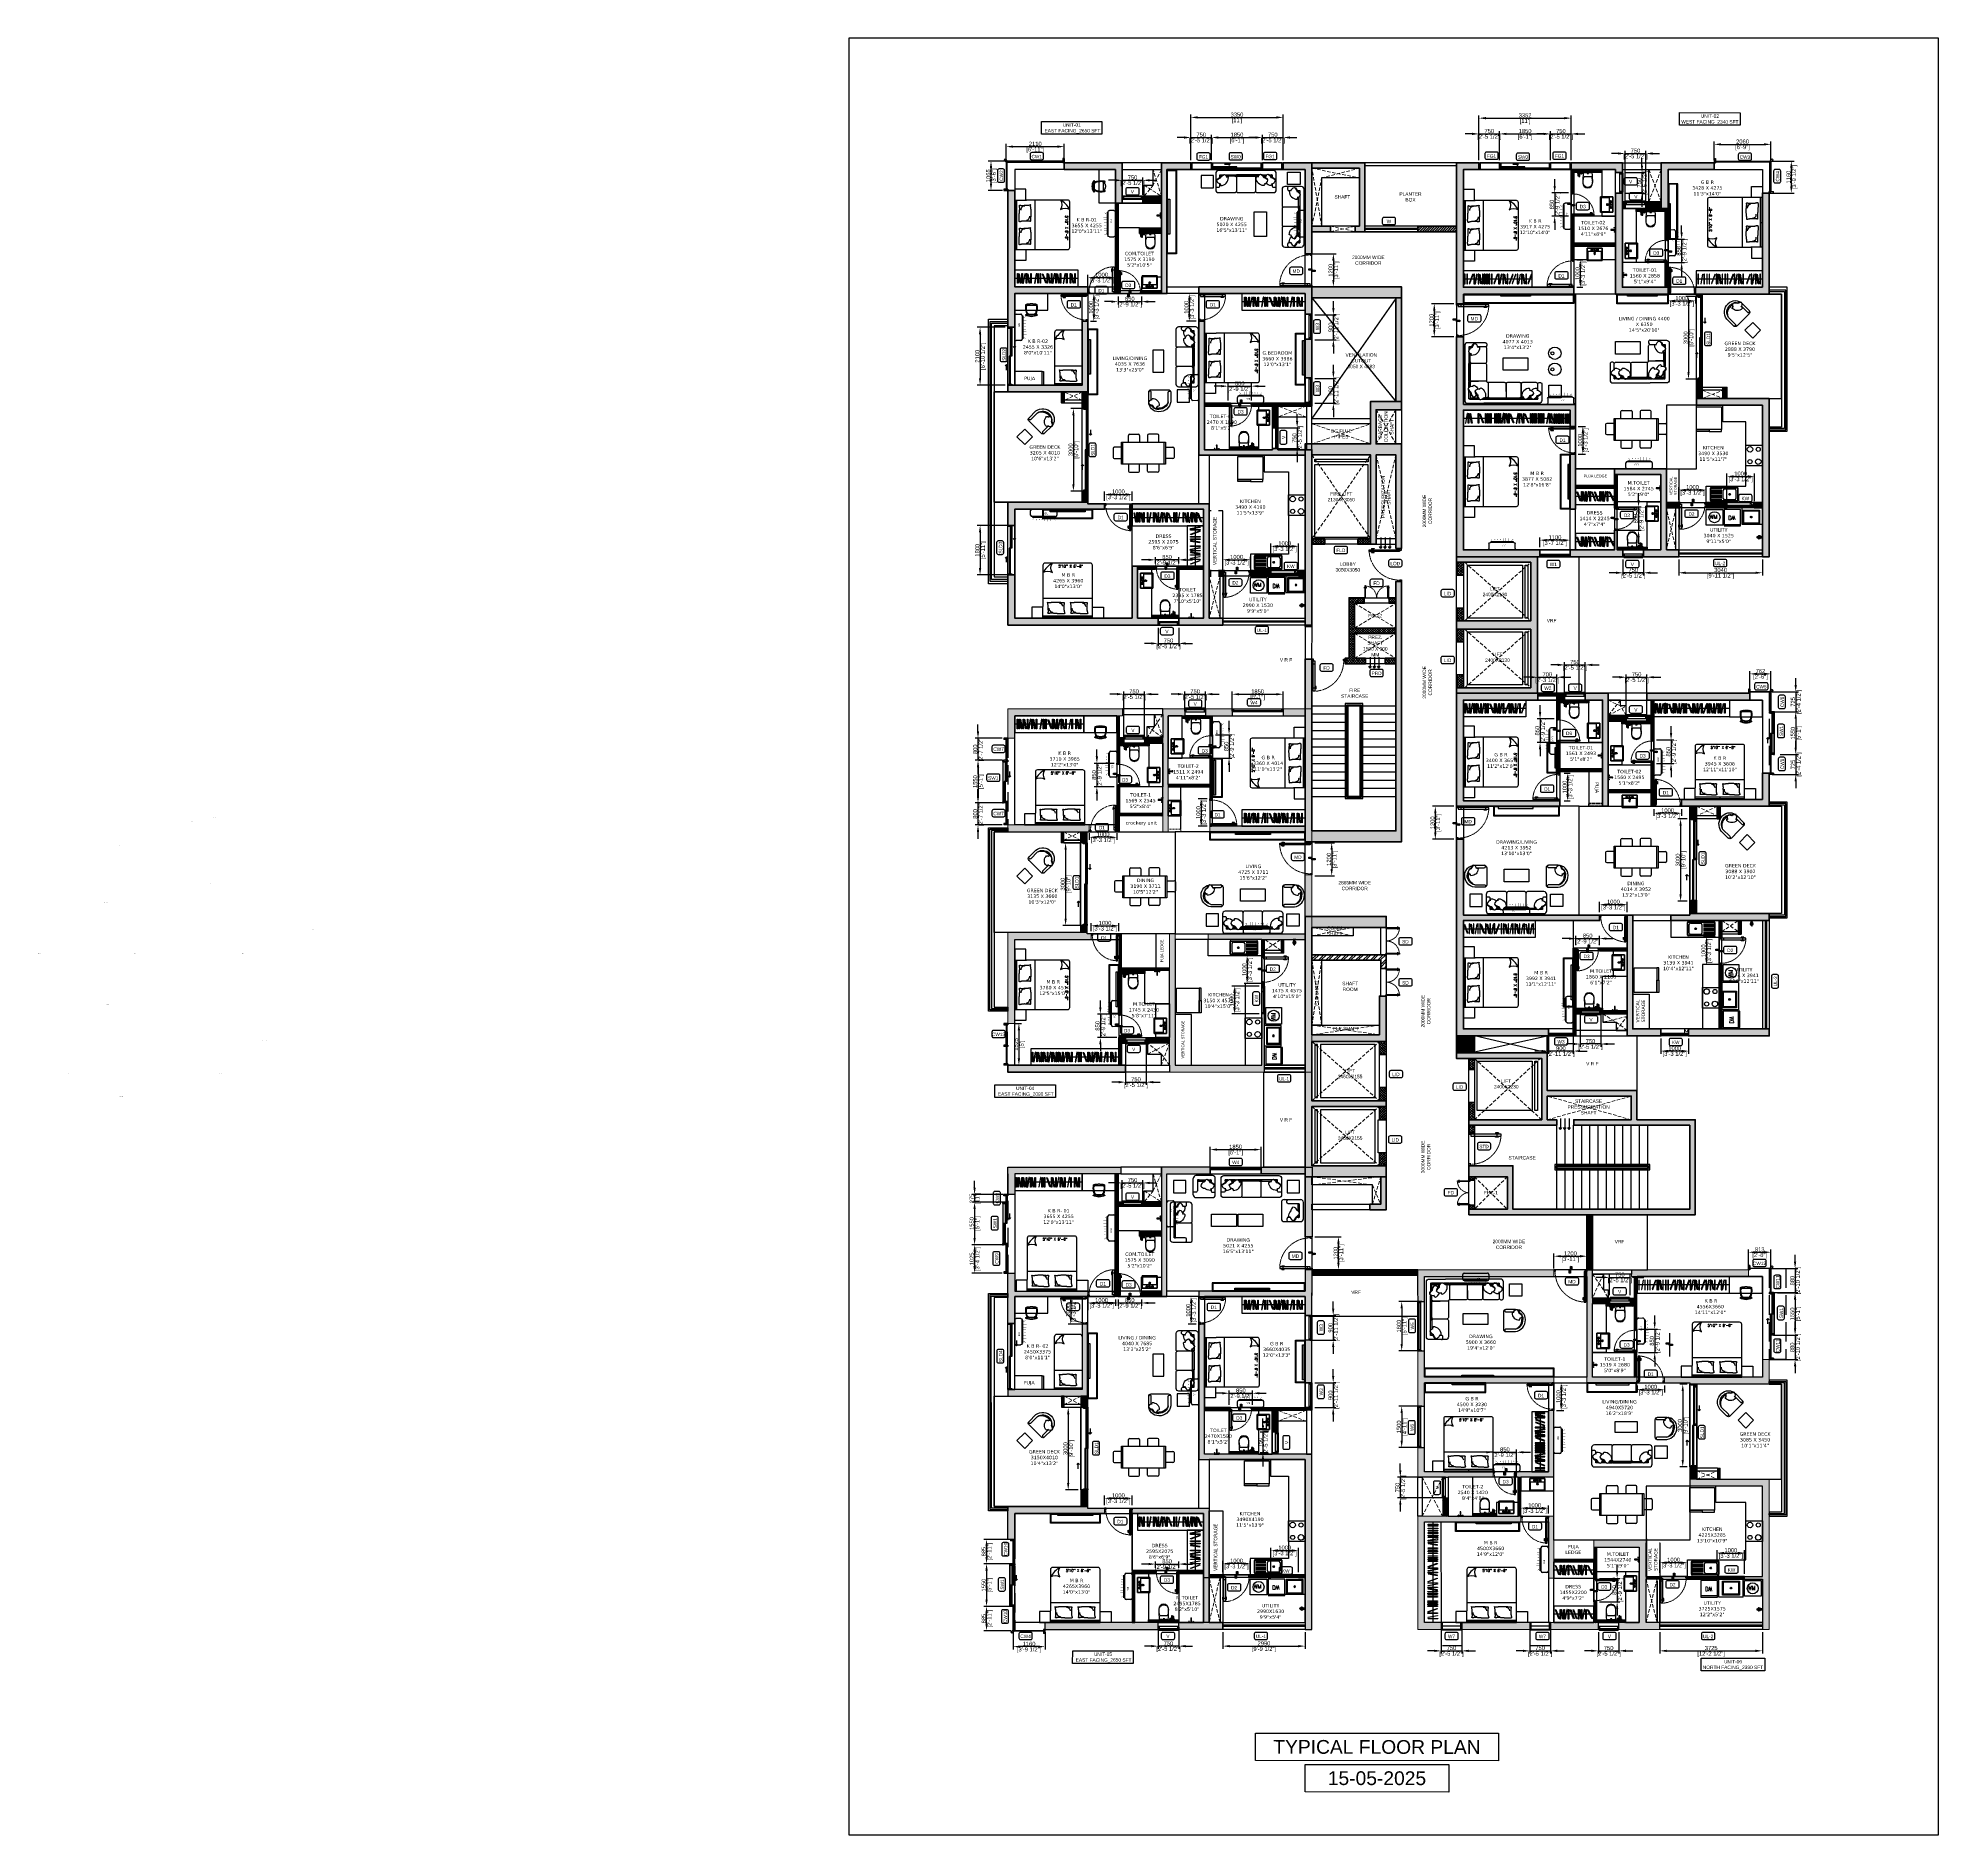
# Model space of a CAD drawing. Header units: millimetres. Extents: x -9975 to 131129, y -15735 to 207061.
# Drawn here: x 62095 to 131129, y 141753 to 207061 of the extents above.
import ezdxf
from ezdxf.enums import TextEntityAlignment as Align

# ---------------------------------------------------------------- set-up
doc = ezdxf.new("R2010")
doc.units = ezdxf.units.MM
for name, pattern in [('( Hidden )', [0.375, 0.25, -0.125]), ('3.5BHK EAST-UN-5$0$DASHED', [0.75, 0.5, -0.25]), ('3.5BHK EAST_UN-1$0$DASHED', [0.75, 0.5, -0.25]), ('3BHK  WEST_UN-2$0$2024-08-29_TOWER-A$0$HIDDEN', [9.525, 6.35, -3.175]), ('3BHK  WEST_UN-2$0$2024-08-30_TOWER-C$0$HIDDEN', [9.525, 6.35, -3.175]), ('3BHK  WEST_UN-2$0$DASHED', [0.75, 0.5, -0.25]), ('3BHK  WEST_UN-3$0$$0$DASHED', [0.75, 0.5, -0.25]), ('3BHK  WEST_UN-3$0$DASHED', [0.75, 0.5, -0.25]), ('3BHK EAST -UN-4$0$$0$DASHED', [0.75, 0.5, -0.25]), ('Core & corridor$0$Core_FF & Typical_TD$0$DASHED', [0.75, 0.5, -0.25]), ('Hidden Line', [978.055558, 705.555558, -272.5])]:
    doc.linetypes.add(name, pattern=pattern)
for name, color, linetype in [('A-Dimensions', 4, 'Continuous'), ('A-Door', 11, 'Continuous'), ('A-Door Line', 8, 'Continuous'), ('A-Elevation 10', 8, 'Continuous'), ('A-Fixture', 8, 'Continuous'), ('A-Furniture', 8, 'Continuous'), ('A-Hatch', 252, 'Continuous'), ('A-Railing', 6, 'Continuous'), ('A-Room Boundary', 44, 'Continuous'), ('A-Shaft', 8, 'Continuous'), ('A-Text Main', 44, 'Continuous'), ('A-Ventilator', 4, 'Continuous'), ('A-Window', 4, 'Continuous')]:
    doc.layers.add(name, color=color, linetype=linetype)
doc.layers.add('A-Wall', color=240, linetype='Continuous', lineweight=35)
doc.styles.add('2024-08-29_TOWER-A$0$simplex-0.8', font='simplex.shx', dxfattribs={"width": 0.8})
doc.styles.add('3.5BHK EAST-UN-5$0$grid_text', font='verdana.ttf')
doc.styles.add('3.5BHK EAST_UN-1$0$grid_text', font='verdana.ttf')
doc.styles.add('3.5BHK EAST_UN-1$0$Standard', font='arial.ttf')
doc.styles.add('3.5BHK WEST-UN-6$0$grid_text', font='verdana.ttf')
doc.styles.add('3BHK  WEST_UN-2$0$2024-08-29_TOWER-A$0$simplex-0.8', font='simplex.shx', dxfattribs={"width": 0.8})
doc.styles.add('3BHK  WEST_UN-2$0$2024-08-30_TOWER-C$0$simplex-0.8', font='simplex.shx', dxfattribs={"width": 0.8})
doc.styles.add('3BHK  WEST_UN-2$0$AMISH', font='arial.ttf')
doc.styles.add('3BHK  WEST_UN-2$0$grid_text', font='verdana.ttf')
doc.styles.add('3BHK  WEST_UN-2$0$Standard', font='arial.ttf')
doc.styles.add('3BHK  WEST_UN-3$0$grid_text', font='verdana.ttf')
doc.styles.add('3BHK EAST -UN-4$0$grid_text', font='verdana.ttf')
doc.styles.add('ARIAL', font='ARIALN.TTF')
doc.styles.add('Core & corridor$0$Standard', font='arial.ttf')
doc.styles.add('Core_Typ-TA$0$Standard', font='arial.ttf')
doc.styles.add('S', font='arial.ttf', dxfattribs={"height": 150})
doc.styles.get("Standard").update_dxf_attribs({"font": 'arial.ttf'})
doc.dimstyles.new('DIMSMALL', dxfattribs={"dimtxt": 150, "dimasz": 250, "dimexe": 100, "dimexo": 100, "dimgap": 25, "dimtad": 1, "dimdec": 0, "dimtxsty": 'S', "dimcen": 0, "dimdle": 100, "dimclrd": 8, "dimclre": 8, "dimclrt": 256, "dimazin": 3, "dimtfac": 1, "dimtdec": 0, "dimtix": 1, "dimtmove": 0, "dimatfit": 3, "dimldrblk": '12_DatumFilled', "dimlwd": -1, "dimlwe": -1, "dimarcsym": 1})
pattern_1 = [(45, (34655.15, -183144.792), (-22.4506403, 22.4506403), [])]
pattern_2 = [(45, (129581.564, 160596.27), (-44.90128, 44.90128), [])]
pattern_3 = [(45, (27573.86, 93), (-44.90128, 44.90128), []), (135, (27573.86, 93), (-44.90128, -44.90128), [])]
pattern_4 = [(45, (29405.135, -185624.702), (-22.4506403, 22.4506403), [])]
pattern_5 = [(45, (42943.258, -144883.17), (-22.45064, 22.45064), [])]

# ---------------------------------------------------------------- blocks, each defined once
blk = doc.blocks.new('3.5BHK EAST_UN-1$0$Door11')
for p, q in [((-992, 0), (-1050, 0)), ((-1050, 0), (-1050, -66)), ((-1050, -66), (-1003, -66)), ((-1003, -66), (-1003, -58)), ((-1003, -58), (-992, -58)), ((-992, -58), (-992, 0)), ((-105, -66), (-105, -1022)), ((-47, -66), (-105, -66)), ((-105, -66), (-105, -66)), ((-105, -182), (-47, -182)), ((-58, -58), (-58, 0)), ((-58, 0), (0, 0)), ((-47, -58), (-58, -58)), ((-17, -77), (-52, -77)), ((-47, -66), (-47, -58)), ((-47, -1022), (-47, -66)), ((0, -66), (-47, -66)), ((-35, -95), (-35, -60)), ((0, 0), (0, -66)), ((-146, -847), (-134, -847)), ((-146, -940), (-146, -847)), ((-146, -940), (-105, -940)), ((-134, -847), (-125, -940)), ((-127, -923), (-105, -923)), ((-105, -905), (-47, -905)), ((-105, -1022), (-47, -1022)), ((-25, -923), (-47, -923)), ((-6, -940), (-47, -940)), ((-17, -847), (-26, -940)), ((-6, -847), (-17, -847)), ((-6, -940), (-6, -847))]:
    blk.add_line(p, q)
blk.add_circle((-35, -77), 11.7)
at = {"linetype": '3.5BHK EAST_UN-1$0$DASHED', "lineweight": 0}
blk.add_arc((-44, -64), 959, 180.08223, 266.3506, dxfattribs=at)
blk = doc.blocks.new('A$C2d53b07b')
at = {"layer": 'A-Ventilator', "linetype": 'Continuous'}
for points in [[(0, -150), (0, -250), (50, -250), (50, -175), (25, -175), (25, -150)], [(25, -125), (25, -175), (75, -175), (75, -125)], [(725, -175), (725, -125), (675, -125), (675, -175)], [(750, -250), (750, -150), (725, -150), (725, -175), (700, -175), (700, -250)]]:
    blk.add_hatch(color=256, dxfattribs=at).paths.add_polyline_path(points)
for p, q in [((0, 0), (750, 0)), ((0, -150), (0, 0)), ((750, -150), (750, 0)), ((0, -150), (25, -150)), ((0, -250), (0, -150)), ((0, -250), (0, -150)), ((0, -250), (750, -250)), ((50, -250), (0, -250)), ((25, -125), (75, -125)), ((25, -175), (25, -125)), ((25, -150), (25, -175)), ((25, -175), (50, -175)), ((75, -175), (25, -175)), ((50, -175), (50, -250)), ((700, -250), (50, -250)), ((75, -125), (675, -125)), ((75, -125), (75, -175)), ((75, -125), (675, -125)), ((75, -150), (675, -150)), ((675, -175), (75, -175)), ((675, -175), (675, -125)), ((675, -125), (725, -125)), ((725, -175), (675, -175)), ((700, -250), (700, -175)), ((700, -175), (725, -175)), ((750, -250), (700, -250)), ((725, -125), (725, -175)), ((725, -175), (725, -150)), ((725, -150), (750, -150)), ((750, -250), (750, -150)), ((750, -250), (750, -150))]:
    blk.add_line(p, q, dxfattribs=at)
blk = doc.blocks.new('3.5BHK EAST_UN-1$0$A$Ceb508b97')
at = {"layer": 'A-Furniture', "ltscale": 600}
blk.add_lwpolyline([(100, 600), (100, 0), (2400, 0), (2400, 600)], close=True, dxfattribs=at)
for points in [[(2400, 300), (100, 300)], [(203, 125), (203, 475), (223, 475), (223, 125), (203, 125)], [(300, 126), (239, 471), (259, 474), (320, 129), (300, 126)], [(360, 125), (360, 475), (380, 475), (380, 125), (360, 125)], [(420, 126), (480, 471), (461, 474), (400, 129), (420, 126)], [(518, 125), (518, 475), (538, 475), (538, 125), (518, 125)], [(621, 126), (561, 471), (580, 474), (641, 129), (621, 126)], [(681, 125), (681, 475), (701, 475), (701, 125), (681, 125)], [(837, 126), (897, 471), (878, 474), (817, 129), (837, 126)], [(935, 125), (935, 475), (955, 475), (955, 125), (935, 125)], [(1019, 125), (1019, 475), (1039, 475), (1039, 125), (1019, 125)], [(1226, 132), (1107, 461), (1125, 468), (1245, 139), (1226, 132)], [(1276, 125), (1276, 475), (1296, 475), (1296, 125), (1276, 125)], [(1373, 126), (1312, 471), (1332, 474), (1393, 129), (1373, 126)], [(1433, 125), (1433, 475), (1453, 475), (1453, 125), (1433, 125)], [(1493, 126), (1553, 471), (1534, 474), (1473, 129), (1493, 126)], [(1591, 125), (1591, 475), (1611, 475), (1611, 125), (1591, 125)], [(1694, 126), (1634, 471), (1653, 474), (1714, 129), (1694, 126)], [(1754, 125), (1754, 475), (1774, 475), (1774, 125), (1754, 125)], [(1881, 126), (1942, 471), (1922, 474), (1861, 129), (1881, 126)], [(1979, 125), (1979, 475), (1999, 475), (1999, 125), (1979, 125)], [(2115, 125), (2115, 475), (2135, 475), (2135, 125), (2115, 125)], [(2218, 126), (2158, 471), (2177, 474), (2238, 129), (2218, 126)], [(2278, 125), (2278, 475), (2298, 475), (2298, 125), (2278, 125)]]:
    blk.add_lwpolyline(points, dxfattribs=at)
blk = doc.blocks.new('3.5BHK EAST_UN-1$0$A$C61eae9c3')
at = {"layer": 'A-Furniture', "ltscale": 600}
blk.add_lwpolyline([(0, 600), (0, 0), (2595, 0), (2595, 600)], close=True, dxfattribs=at)
for points in [[(0, 300), (2595, 300)], [(91, 474), (152, 129), (132, 126), (71, 471), (91, 474)], [(195, 475), (195, 125), (175, 125), (175, 475), (195, 475)], [(275, 475), (275, 125), (255, 125), (255, 475), (275, 475)], [(335, 474), (396, 129), (376, 126), (315, 471), (335, 474)], [(439, 475), (439, 125), (419, 125), (419, 475), (439, 475)], [(574, 475), (574, 125), (554, 125), (554, 475), (574, 475)], [(673, 474), (612, 129), (632, 126), (692, 471), (673, 474)], [(799, 475), (799, 125), (779, 125), (779, 475), (799, 475)], [(859, 474), (920, 129), (900, 126), (839, 471), (859, 474)], [(963, 475), (963, 125), (943, 125), (943, 475), (963, 475)], [(1061, 474), (1000, 129), (1020, 126), (1081, 471), (1061, 474)], [(1121, 475), (1121, 125), (1101, 125), (1101, 475), (1121, 475)], [(1180, 474), (1241, 129), (1221, 126), (1161, 471), (1180, 474)], [(1278, 475), (1278, 125), (1258, 125), (1258, 475), (1278, 475)], [(1327, 468), (1447, 139), (1428, 132), (1308, 461), (1327, 468)], [(1534, 475), (1534, 125), (1514, 125), (1514, 475), (1534, 475)], [(1619, 475), (1619, 125), (1599, 125), (1599, 475), (1619, 475)], [(1717, 474), (1656, 129), (1676, 126), (1736, 471), (1717, 474)], [(1872, 475), (1872, 125), (1852, 125), (1852, 475), (1872, 475)], [(1932, 474), (1993, 129), (1973, 126), (1912, 471), (1932, 474)], [(2036, 475), (2036, 125), (2016, 125), (2016, 475), (2036, 475)], [(2134, 474), (2073, 129), (2093, 126), (2154, 471), (2134, 474)], [(2194, 475), (2194, 125), (2174, 125), (2174, 475), (2194, 475)], [(2253, 474), (2314, 129), (2294, 126), (2234, 471), (2253, 474)], [(2351, 475), (2351, 125), (2331, 125), (2331, 475), (2351, 475)], [(2400, 468), (2520, 139), (2501, 132), (2381, 461), (2400, 468)]]:
    blk.add_lwpolyline(points, dxfattribs=at)
blk = doc.blocks.new('3.5BHK EAST_UN-1$0$A$C63fc6ba4')
at = {"layer": 'A-Furniture', "ltscale": 600}
blk.add_lwpolyline([(600, 1475), (0, 1475), (0, 0), (600, 0)], close=True, dxfattribs=at)
for points in [[(474, 1415), (129, 1354), (126, 1374), (471, 1434), (474, 1415)], [(300, 1475), (300, 0)], [(475, 1317), (125, 1317), (125, 1337), (475, 1337), (475, 1317)], [(475, 1061), (125, 1061), (125, 1081), (475, 1081), (475, 1061)], [(475, 976), (125, 976), (125, 996), (475, 996), (475, 976)], [(475, 723), (125, 723), (125, 743), (475, 743), (475, 723)], [(474, 878), (129, 939), (126, 919), (471, 859), (474, 878)], [(468, 1268), (139, 1148), (132, 1167), (461, 1287), (468, 1268)], [(475, 559), (125, 559), (125, 579), (475, 579), (475, 559)], [(475, 401), (125, 401), (125, 421), (475, 421), (475, 401)], [(475, 244), (125, 244), (125, 264), (475, 264), (475, 244)], [(474, 663), (129, 602), (126, 622), (471, 683), (474, 663)], [(474, 461), (129, 522), (126, 502), (471, 441), (474, 461)], [(474, 342), (129, 281), (126, 301), (471, 361), (474, 342)], [(468, 195), (139, 75), (132, 94), (461, 214), (468, 195)]]:
    blk.add_lwpolyline(points, dxfattribs=at)
blk = doc.blocks.new('3.5BHK EAST_UN-1$0$A$Cb1453656')
at = {"layer": 'A-Furniture'}
for points in [[(2200, 700, 0.414214), (2100, 800), (1500, 800, 0.414214), (1450, 750, 0.414214), (1400, 800), (800, 800, 0.414214), (750, 750, 0.414214), (700, 800), (100, 800, 0.414214), (0, 700), (0, 100, 0.414214), (100, 0), (2100, 0, 0.414214), (2200, 100)], [(770, 150), (1430, 150, 0.414214), (1450, 170), (1450, 180, 0.414214), (1430, 200), (770, 200, 0.414214), (750, 180), (750, 170, 0.414214)]]:
    blk.add_lwpolyline(points, format="xyb", close=True, dxfattribs=at)
for points in [[(700, 200, 0.414214), (750, 250), (750, 750, 0.414214)], [(1500, 200, -0.414214), (1450, 250), (1450, 750, -0.414214)], [(150, 473), (150, 550, 0.414214), (100, 600), (50, 600, 0.414214), (0, 550)], [(175, 476, 0.356772), (32, 350, 0.249542), (162, 246, -9.61688)], [(32, 350, 0.14773), (178, 264, 0.213343), (307, 138, 0.178662)], [(150, 473, -0.165541), (181, 539, -0.200231), (379, 458, -0.121523)], [(255, 150), (150, 150), (150, 248, 0.414214)], [(188, 200), (170, 200, 0.414214), (150, 180), (150, 170, 0.414214), (170, 150)], [(158, 257, 0.306663), (307, 138, 0.30633), (404, 246, -0.872847)], [(444, 476, 0.356772), (301, 350, 0.249542), (431, 246, -9.61688)], [(301, 350, 0.14773), (447, 264, 0.213343), (576, 138, 0.178662)], [(458, 200), (389, 200, 0.414214)], [(437, 232, -0.071865), (395, 213, 7.115464)], [(419, 473, -0.165541), (450, 539, -0.425989), (731, 252, -0.121523), (664, 213, 7.115464)], [(427, 257, 0.306663), (576, 138, 0.30633), (674, 246, -0.872847)], [(608, 150), (730, 150, 0.414214), (750, 170), (750, 180, 0.414214), (730, 200), (658, 200, 0.414214)], [(800, 200, -0.414214), (750, 250)], [(1400, 200, 0.414214), (1450, 250)], [(1862, 150), (1470, 150, -0.414214), (1450, 170), (1450, 180, -0.414214), (1470, 200), (1811, 200, -0.414214)], [(2050, 473, 0.165541), (2019, 539, 0.425989), (1738, 252, 0.121523), (1805, 213, -7.115464)], [(2042, 257, -0.306663), (1893, 138, -0.30633), (1796, 246, 0.872847)], [(2168, 350, -0.14773), (2022, 264, -0.213343), (1893, 138, -0.178662)], [(2012, 200), (2030, 200, -0.414214), (2050, 180), (2050, 170, -0.414214), (2030, 150)], [(2025, 476, -0.356772), (2168, 350, -0.249542), (2038, 246, 9.61688)], [(2200, 550, 0.414214), (2150, 600), (2100, 600, 0.414214), (2050, 550), (2050, 473)]]:
    blk.add_lwpolyline(points, format="xyb", dxfattribs=at)
for points in [[(525, 150), (338, 150)], [(1862, 150), (608, 150)], [(2050, 248), (2050, 150), (1945, 150)]]:
    blk.add_lwpolyline(points, dxfattribs=at)
blk = doc.blocks.new('A$C436544ae')
at = {"layer": 'A-Door', "linetype": 'Continuous'}
for points in [[(-250, 2100), (-250, 2060), (-100, 2060), (-100, 2100)], [(-100, 2060), (-150, 2060), (-150, 2010), (-100, 2010)], [(-200, 1050), (-200, 1000), (-150, 1000), (-150, 1050)], [(-150, 1050), (-100, 1050), (-100, 1100), (-150, 1100)], [(-250, 40), (-250, 0), (-100, 0), (-100, 40)], [(-150, 40), (-150, 90), (-200, 90), (-200, 40)]]:
    blk.add_hatch(color=256, dxfattribs=at).paths.add_polyline_path(points)
for p, q in [((-250, 2100), (-100, 2100)), ((-250, 0), (-250, 2100)), ((-250, 2100), (-100, 2100)), ((-250, 2060), (-250, 2100)), ((-250, 2100), (-100, 2100)), ((-250, 2100), (-100, 2100)), ((-100, 2100), (0, 2100)), ((-100, 2100), (-100, 2060)), ((-100, 2100), (0, 2100)), ((0, 0), (0, 2100)), ((-100, 2060), (-250, 2060)), ((-150, 2010), (-150, 2060)), ((-150, 2060), (-100, 2060)), ((-100, 2010), (-150, 2010)), ((-125, 2010), (-125, 1100)), ((-100, 2060), (-100, 2010)), ((-5, 1355), (-55, 1405)), ((-5, 1555), (-5, 1355)), ((-5, 1355), (45, 1405)), ((-295, 745), (-345, 695)), ((-295, 545), (-295, 745)), ((-295, 745), (-245, 695)), ((-200, 1050), (-200, 1000)), ((-150, 1050), (-200, 1050)), ((-200, 1000), (-150, 1000)), ((-175, 90), (-175, 1000)), ((-150, 1050), (-150, 1100)), ((-150, 1100), (-100, 1100)), ((-100, 1050), (-150, 1050)), ((-150, 1000), (-150, 1050)), ((-100, 1100), (-100, 1050)), ((-250, 40), (-100, 40)), ((-250, 0), (-250, 40)), ((-250, 0), (-100, 0)), ((-100, 0), (-250, 0)), ((-250, 0), (-100, 0)), ((-250, 0), (-100, 0)), ((-150, 90), (-200, 90)), ((-200, 90), (-200, 40)), ((-200, 40), (-150, 40)), ((-150, 40), (-150, 90)), ((-100, 40), (-100, 0)), ((-100, 0), (0, 0)), ((-100, 0), (0, 0))]:
    blk.add_line(p, q, dxfattribs=at)
at = {"layer": 'A-Door', "linetype": 'Continuous', "flags": 128}
for points in [[(-125, 2010), (-125, 1100), (-150, 1100), (-150, 2010)], [(-100, 2010), (-100, 1100), (-125, 1100), (-125, 2010)], [(-175, 90), (-175, 1000), (-200, 1000), (-200, 90)], [(-150, 90), (-150, 1000), (-175, 1000), (-175, 90)]]:
    blk.add_lwpolyline(points, close=True, dxfattribs=at)
blk = doc.blocks.new('A$C060bb122')
at = {"layer": 'A-Window', "linetype": 'Continuous'}
for points in [[(0, 0), (-100, 0), (-100, -50), (0, -50)], [(-100, -900), (0, -900), (0, -850), (-100, -850)]]:
    blk.add_hatch(color=256, dxfattribs=at).paths.add_polyline_path(points)
for p, q in [((-250, 0), (-250, -900)), ((-100, 0), (-250, 0)), ((-100, -50), (-100, 0)), ((0, 0), (-100, 0)), ((0, 0), (-100, 0)), ((0, 0), (0, -900)), ((0, 0), (0, -50)), ((0, -50), (-100, -50)), ((-100, -850), (-100, -50)), ((-50, -50), (-50, -850)), ((0, -50), (0, -850)), ((-100, -900), (-250, -900)), ((-100, -900), (-100, -850)), ((-100, -850), (0, -850)), ((0, -900), (-100, -900)), ((0, -900), (-100, -900)), ((0, -850), (0, -900))]:
    blk.add_line(p, q, dxfattribs=at)
blk = doc.blocks.new('A$C2ddc074f')
at = {"layer": 'A-Window', "linetype": 'Continuous'}
for p, q in [((-103, 1478), (-138, 1443)), ((-138, 1443), (-60, 1365)), ((-103, 1478), (-25, 1400)), ((-40, 1400), (-40, 1380)), ((-25, 1400), (-40, 1400)), ((2000, 1490), (2000, 1400)), ((2050, 1490), (2000, 1490)), ((2025, 1400), (2000, 1400)), ((2025, 1400), (2025, 1380)), ((2050, 1490), (2050, 1340)), ((-60, 1380), (-60, 1365)), ((-40, 1380), (-60, 1380)), ((-40, 1380), (-40, 1345)), ((-5, 1380), (-40, 1380)), ((-40, 1345), (-32, 1337)), ((3, 1372), (-32, 1337)), ((-5, 1380), (3, 1372)), ((0, 1340), (0, 1340)), ((0, 1340), (0, 1340)), ((0, 1340), (0, 1340)), ((0, 1340), (0, 1340)), ((2025, 1380), (2000, 1380)), ((2000, 1380), (2000, 1340)), ((2050, 1340), (2000, 1340)), ((-150, 385), (-150, 335)), ((-60, 385), (-150, 385)), ((-40, 335), (-150, 335)), ((-150, 335), (-40, 335)), ((-60, 335), (-150, 335)), ((-60, 385), (-60, 335)), ((-40, 385), (-40, 335)), ((0, 385), (-40, 385)), ((0, 335), (-40, 335)), ((0, 385), (0, 335))]:
    blk.add_line(p, q, dxfattribs=at)
at = {"layer": 'A-Window', "linetype": 'Continuous', "flags": 128}
for points in [[(-40, 1385), (-60, 1385), (-60, 355), (-40, 355)], [(2030, 1380), (2030, 1400), (-45, 1400), (-45, 1380)]]:
    blk.add_lwpolyline(points, close=True, dxfattribs=at)
at = {"layer": 'A-Window', "color": 5, "const_width": 20}
blk.add_lwpolyline([(0, 385), (-40, 385), (-40, 1380), (2000, 1380), (2000, 1340), (0, 1340), (0, 385)], dxfattribs=at)
blk = doc.blocks.new('A$C8b2f540c')
at = {"layer": 'A-Door', "linetype": 'Continuous'}
for points in [[(50, 3000), (50, 2960), (200, 2960), (200, 3000)], [(200, 2960), (150, 2960), (150, 2910), (200, 2910)], [(100, 1500), (100, 1450), (150, 1450), (150, 1500)], [(150, 1500), (200, 1500), (200, 1550), (150, 1550)], [(50, 40), (50, 0), (200, 0), (200, 40)], [(150, 40), (150, 90), (100, 90), (100, 40)]]:
    blk.add_hatch(color=256, dxfattribs=at).paths.add_polyline_path(points)
for p, q in [((50, 3000), (0, 3000)), ((0, 0), (0, 3000)), ((50, 3000), (0, 3000)), ((200, 3000), (50, 3000)), ((50, 3000), (200, 3000)), ((50, 2960), (50, 3000)), ((200, 3000), (50, 3000)), ((200, 3000), (50, 3000)), ((200, 2960), (50, 2960)), ((150, 2910), (150, 2960)), ((150, 2960), (200, 2960)), ((200, 2910), (150, 2910)), ((175, 2910), (175, 1550)), ((200, 0), (200, 3000)), ((200, 3000), (200, 2960)), ((200, 2960), (200, 2910)), ((295, 2030), (245, 2080)), ((295, 2230), (295, 2030)), ((295, 2030), (345, 2080)), ((100, 1500), (100, 1450)), ((150, 1500), (100, 1500)), ((100, 1450), (150, 1450)), ((125, 90), (125, 1450)), ((150, 1500), (150, 1550)), ((150, 1550), (200, 1550)), ((200, 1500), (150, 1500)), ((150, 1450), (150, 1500)), ((200, 1550), (200, 1500)), ((5, 970), (-45, 920)), ((5, 770), (5, 970)), ((5, 970), (55, 920)), ((50, 0), (0, 0)), ((50, 0), (0, 0)), ((50, 40), (200, 40)), ((50, 0), (50, 40)), ((200, 0), (50, 0)), ((200, 0), (50, 0)), ((200, 0), (50, 0)), ((200, 0), (50, 0)), ((150, 90), (100, 90)), ((100, 90), (100, 40)), ((100, 40), (150, 40)), ((150, 40), (150, 90)), ((200, 40), (200, 0))]:
    blk.add_line(p, q, dxfattribs=at)
at = {"layer": 'A-Door', "linetype": 'Continuous', "flags": 128}
for points in [[(175, 2910), (175, 1550), (150, 1550), (150, 2910)], [(200, 2910), (200, 1550), (175, 1550), (175, 2910)], [(125, 90), (125, 1450), (100, 1450), (100, 90)], [(150, 90), (150, 1450), (125, 1450), (125, 90)]]:
    blk.add_lwpolyline(points, close=True, dxfattribs=at)
blk = doc.blocks.new('3BHK  WEST_UN-2$0$A$Ce69b8bcf')
at = {"layer": 'A-Furniture'}
for points in [[(800, 435), (800, 90, -0.414214), (710, 0), (361, 0, -0.376272), (0, 430), (0, 435), (0, 439, -0.414214), (361, 800), (710, 800, -0.414214), (800, 710), (800, 435)], [(315, 807, 0.14773), (238, 676, 0.213343), (124, 559, 0.178662)], [(232, 694, 0.306663), (124, 559, 0.30633), (222, 472, -0.872847)], [(426, 701, -0.165541), (486, 673, -0.425989), (227, 420, -0.121523), (192, 480, 7.115464)], [(429, 678, 0.356772), (315, 807, 0.249542), (222, 690, -9.61688)], [(424, 710), (710, 710, 0.414214), (755, 755), (755, 755, 0.414214), (710, 800)], [(126, 574, 0.130591), (90, 439), (90, 435)], [(361, 90, -0.364589), (90, 430), (90, 435)], [(145, 516, 0.072384), (135, 439), (135, 435)], [(361, 90, -0.321599), (135, 430), (135, 435)], [(361, 90), (710, 90, -0.414214), (755, 45), (755, 45, -0.414214), (710, 0)]]:
    blk.add_lwpolyline(points, format="xyb", dxfattribs=at)
blk = doc.blocks.new('A$C81f2a20b')
at = {"layer": 'A-Furniture', "linetype": 'Continuous'}
for p, q in [((0, 0), (0, 800)), ((0, 800), (1600, 800)), ((50, 0), (50, 800)), ((250, 800), (250, 1047)), ((291, 1087), (615, 1087)), ((655, 1047), (655, 800)), ((945, 1047), (945, 800)), ((1309, 1087), (985, 1087)), ((1350, 800), (1350, 1047)), ((1550, 0), (1550, 800)), ((1600, 800), (1600, 0)), ((-308, 574), (-308, 250)), ((0, 615), (-267, 615)), ((-267, 210), (0, 210)), ((1600, 0), (0, 0)), ((250, 0), (250, -247)), ((655, -247), (655, 0)), ((945, -247), (945, 0)), ((1350, 0), (1350, -247)), ((1600, 615), (1867, 615)), ((1867, 210), (1600, 210)), ((1908, 574), (1908, 250)), ((291, -287), (615, -287)), ((1309, -287), (985, -287))]:
    blk.add_line(p, q, dxfattribs=at)
for centre, start, end in [((291, 1047), 90, 180), ((615, 1047), 0, 90), ((985, 1047), 90, 180), ((1309, 1047), 0, 90), ((-267, 574), 90, 180), ((-267, 250), 180, 270), ((1867, 574), 0, 90), ((1867, 250), 270, 0), ((291, -247), 180, 270), ((615, -247), 270, 0), ((985, -247), 180, 270), ((1309, -247), 270, 0)]:
    blk.add_arc(centre, 40.5, start, end, dxfattribs=at)
blk = doc.blocks.new('3BHK  WEST_UN-2$0$2024-08-30_TOWER-C$0$king size bed')
at = {"layer": 'A-Furniture'}
for p, q in [((-0.9, 1.925), (-0.9, 0.425)), ((0.825, 2), (-0.825, 2)), ((0.9, 0), (0.9, 1.925)), ((-0.9, 0.725), (0.9, 0.725)), ((-0.9, 0), (-0.9, 0.425)), ((0.9, 0.075), (-0.9, 0.075)), ((0, 0.075), (0, 0.025)), ((0, 0.075), (0, 0.075))]:
    blk.add_line(p, q, dxfattribs=at)
blk.add_lwpolyline([(-0.9, 1.659, -0.292894), (-0.559, 1.659, -0.292894), (-0.559, 2, 0.136668)], format="xyb", close=True, dxfattribs=at)
for points in [[(0.9, 0.025), (-0.9, 0.025)], [(-0.9, 0), (0.9, 0)], [(-0.732, 0.579), (-0.726, 0.574), (-0.721, 0.571), (-0.716, 0.568), (-0.711, 0.566), (-0.706, 0.565), (-0.701, 0.564), (-0.696, 0.564), (-0.691, 0.563), (-0.687, 0.563), (-0.682, 0.564), (-0.677, 0.564), (-0.672, 0.564), (-0.666, 0.565), (-0.661, 0.566), (-0.655, 0.566), (-0.648, 0.568), (-0.641, 0.569), (-0.634, 0.57), (-0.625, 0.571), (-0.616, 0.573), (-0.606, 0.574), (-0.595, 0.576), (-0.583, 0.577), (-0.569, 0.579), (-0.555, 0.58), (-0.539, 0.582), (-0.523, 0.583), (-0.506, 0.584), (-0.488, 0.585), (-0.471, 0.585), (-0.453, 0.586), (-0.437, 0.586), (-0.42, 0.586), (-0.404, 0.586), (-0.389, 0.586), (-0.375, 0.586), (-0.36, 0.585), (-0.347, 0.584), (-0.334, 0.584), (-0.321, 0.582), (-0.308, 0.581), (-0.296, 0.58), (-0.285, 0.579), (-0.273, 0.577), (-0.263, 0.576), (-0.253, 0.575), (-0.243, 0.573), (-0.235, 0.573), (-0.227, 0.572), (-0.219, 0.571), (-0.212, 0.571), (-0.205, 0.571), (-0.199, 0.571), (-0.192, 0.571), (-0.186, 0.571), (-0.179, 0.572), (-0.172, 0.572), (-0.164, 0.573), (-0.157, 0.573), (-0.15, 0.574), (-0.144, 0.574), (-0.138, 0.573), (-0.133, 0.572), (-0.129, 0.571), (-0.127, 0.568), (-0.125, 0.565), (-0.124, 0.562), (-0.124, 0.558), (-0.125, 0.553), (-0.126, 0.548), (-0.128, 0.543), (-0.129, 0.537), (-0.13, 0.531), (-0.132, 0.525), (-0.133, 0.519), (-0.134, 0.513), (-0.134, 0.506), (-0.135, 0.5), (-0.136, 0.493), (-0.136, 0.487), (-0.136, 0.48), (-0.136, 0.473), (-0.136, 0.466), (-0.136, 0.458), (-0.136, 0.45), (-0.136, 0.44), (-0.136, 0.429), (-0.136, 0.417), (-0.137, 0.403), (-0.137, 0.388), (-0.137, 0.372), (-0.138, 0.356), (-0.138, 0.339), (-0.137, 0.322), (-0.136, 0.305), (-0.135, 0.29), (-0.133, 0.275), (-0.131, 0.261), (-0.128, 0.248), (-0.125, 0.236), (-0.122, 0.225), (-0.119, 0.216), (-0.116, 0.207), (-0.114, 0.199), (-0.112, 0.193), (-0.11, 0.187), (-0.109, 0.182), (-0.109, 0.178), (-0.11, 0.175), (-0.111, 0.172), (-0.114, 0.17), (-0.117, 0.167), (-0.122, 0.165), (-0.128, 0.163), (-0.135, 0.162), (-0.143, 0.16), (-0.151, 0.158), (-0.161, 0.157), (-0.171, 0.156), (-0.181, 0.156), (-0.193, 0.156), (-0.204, 0.156), (-0.217, 0.156), (-0.229, 0.156), (-0.243, 0.157), (-0.257, 0.158), (-0.271, 0.159), (-0.287, 0.159), (-0.302, 0.16), (-0.319, 0.161), (-0.335, 0.162), (-0.352, 0.162), (-0.368, 0.163), (-0.383, 0.164), (-0.398, 0.165), (-0.412, 0.166), (-0.425, 0.167), (-0.436, 0.167), (-0.447, 0.168), (-0.457, 0.169), (-0.467, 0.17), (-0.476, 0.171), (-0.486, 0.173), (-0.496, 0.174), (-0.506, 0.175), (-0.517, 0.176), (-0.528, 0.177), (-0.539, 0.178), (-0.55, 0.178), (-0.561, 0.179), (-0.572, 0.18), (-0.582, 0.18), (-0.592, 0.18), (-0.601, 0.18), (-0.61, 0.18), (-0.619, 0.18), (-0.627, 0.179), (-0.635, 0.178), (-0.644, 0.177), (-0.652, 0.176), (-0.661, 0.175), (-0.67, 0.174), (-0.678, 0.173), (-0.686, 0.172), (-0.694, 0.172), (-0.7, 0.172), (-0.706, 0.173), (-0.711, 0.174), (-0.714, 0.176), (-0.716, 0.179), (-0.717, 0.182), (-0.717, 0.186), (-0.717, 0.19), (-0.716, 0.194), (-0.714, 0.199), (-0.713, 0.203), (-0.711, 0.207), (-0.709, 0.212), (-0.708, 0.216), (-0.706, 0.22), (-0.705, 0.224), (-0.704, 0.228), (-0.702, 0.232), (-0.702, 0.236), (-0.701, 0.24), (-0.701, 0.245), (-0.701, 0.249), (-0.701, 0.254), (-0.701, 0.258), (-0.702, 0.263), (-0.702, 0.269), (-0.703, 0.274), (-0.703, 0.28), (-0.703, 0.287), (-0.704, 0.293), (-0.704, 0.3), (-0.705, 0.307), (-0.705, 0.313), (-0.706, 0.32), (-0.707, 0.327), (-0.707, 0.334), (-0.708, 0.341), (-0.709, 0.348), (-0.709, 0.354), (-0.71, 0.361), (-0.71, 0.368), (-0.711, 0.375), (-0.711, 0.381), (-0.711, 0.388), (-0.711, 0.395), (-0.71, 0.402), (-0.71, 0.409), (-0.709, 0.417), (-0.709, 0.424), (-0.709, 0.431), (-0.709, 0.438), (-0.709, 0.446), (-0.71, 0.454), (-0.712, 0.465), (-0.714, 0.478), (-0.717, 0.495), (-0.72, 0.517), (-0.725, 0.544), (-0.732, 0.579)], [(0.103, 0.579), (0.109, 0.574), (0.114, 0.571), (0.119, 0.568), (0.124, 0.566), (0.129, 0.565), (0.134, 0.564), (0.139, 0.564), (0.144, 0.563), (0.148, 0.563), (0.153, 0.564), (0.158, 0.564), (0.163, 0.564), (0.169, 0.565), (0.174, 0.566), (0.18, 0.566), (0.187, 0.568), (0.194, 0.569), (0.201, 0.57), (0.21, 0.571), (0.219, 0.573), (0.229, 0.574), (0.24, 0.576), (0.252, 0.577), (0.266, 0.579), (0.28, 0.58), (0.296, 0.582), (0.312, 0.583), (0.329, 0.584), (0.347, 0.585), (0.364, 0.585), (0.382, 0.586), (0.398, 0.586), (0.415, 0.586), (0.431, 0.586), (0.446, 0.586), (0.46, 0.586), (0.475, 0.585), (0.488, 0.584), (0.501, 0.584), (0.514, 0.582), (0.527, 0.581), (0.539, 0.58), (0.55, 0.579), (0.562, 0.577), (0.572, 0.576), (0.582, 0.575), (0.592, 0.573), (0.6, 0.573), (0.608, 0.572), (0.616, 0.571), (0.623, 0.571), (0.63, 0.571), (0.636, 0.571), (0.643, 0.571), (0.649, 0.571), (0.656, 0.572), (0.663, 0.572), (0.671, 0.573), (0.678, 0.573), (0.685, 0.574), (0.691, 0.574), (0.697, 0.573), (0.702, 0.572), (0.706, 0.571), (0.708, 0.568), (0.71, 0.565), (0.711, 0.562), (0.711, 0.558), (0.71, 0.553), (0.709, 0.548), (0.707, 0.543), (0.706, 0.537), (0.705, 0.531), (0.703, 0.525), (0.702, 0.519), (0.701, 0.513), (0.701, 0.506), (0.7, 0.5), (0.699, 0.493), (0.699, 0.487), (0.699, 0.48), (0.699, 0.473), (0.699, 0.466), (0.699, 0.458), (0.699, 0.45), (0.699, 0.44), (0.699, 0.429), (0.699, 0.417), (0.698, 0.403), (0.698, 0.388), (0.698, 0.372), (0.697, 0.356), (0.697, 0.339), (0.698, 0.322), (0.699, 0.305), (0.7, 0.29), (0.702, 0.275), (0.704, 0.261), (0.707, 0.248), (0.71, 0.236), (0.713, 0.225), (0.716, 0.216), (0.719, 0.207), (0.721, 0.199), (0.723, 0.193), (0.725, 0.187), (0.726, 0.182), (0.726, 0.178), (0.725, 0.175), (0.724, 0.172), (0.721, 0.17), (0.718, 0.167), (0.713, 0.165), (0.707, 0.163), (0.7, 0.162), (0.692, 0.16), (0.684, 0.158), (0.674, 0.157), (0.664, 0.156), (0.654, 0.156), (0.642, 0.156), (0.631, 0.156), (0.618, 0.156), (0.606, 0.156), (0.592, 0.157), (0.578, 0.158), (0.564, 0.159), (0.548, 0.159), (0.533, 0.16), (0.516, 0.161), (0.5, 0.162), (0.483, 0.162), (0.467, 0.163), (0.452, 0.164), (0.437, 0.165), (0.423, 0.166), (0.41, 0.167), (0.399, 0.167), (0.388, 0.168), (0.378, 0.169), (0.368, 0.17), (0.359, 0.171), (0.349, 0.173), (0.339, 0.174), (0.329, 0.175), (0.318, 0.176), (0.307, 0.177), (0.296, 0.178), (0.285, 0.178), (0.274, 0.179), (0.263, 0.18), (0.253, 0.18), (0.243, 0.18), (0.234, 0.18), (0.225, 0.18), (0.216, 0.18), (0.208, 0.179), (0.2, 0.178), (0.191, 0.177), (0.183, 0.176), (0.174, 0.175), (0.165, 0.174), (0.157, 0.173), (0.149, 0.172), (0.141, 0.172), (0.135, 0.172), (0.129, 0.173), (0.124, 0.174), (0.121, 0.176), (0.119, 0.179), (0.118, 0.182), (0.118, 0.186), (0.118, 0.19), (0.119, 0.194), (0.121, 0.199), (0.122, 0.203), (0.124, 0.207), (0.126, 0.212), (0.127, 0.216), (0.129, 0.22), (0.13, 0.224), (0.131, 0.228), (0.133, 0.232), (0.133, 0.236), (0.134, 0.24), (0.134, 0.245), (0.134, 0.249), (0.134, 0.254), (0.134, 0.258), (0.133, 0.263), (0.133, 0.269), (0.132, 0.274), (0.132, 0.28), (0.132, 0.287), (0.131, 0.293), (0.131, 0.3), (0.13, 0.307), (0.13, 0.313), (0.129, 0.32), (0.128, 0.327), (0.128, 0.334), (0.127, 0.341), (0.126, 0.348), (0.126, 0.354), (0.125, 0.361), (0.125, 0.368), (0.124, 0.375), (0.124, 0.381), (0.124, 0.388), (0.124, 0.395), (0.125, 0.402), (0.125, 0.409), (0.126, 0.417), (0.126, 0.424), (0.126, 0.431), (0.126, 0.438), (0.126, 0.446), (0.125, 0.454), (0.123, 0.465), (0.121, 0.478), (0.118, 0.495), (0.115, 0.517), (0.11, 0.544), (0.103, 0.579)]]:
    blk.add_lwpolyline(points, dxfattribs=at)
for centre, radius, start, end in [((-0.825, 1.925), 0.075, 89.99998, 179.99998), ((0.825, 1.925), 0.075, 359.99998, 89.99998), ((-0.545, 0.36), 0.139, 177.31907, 272.68089), ((-0.312, 0.406), 0.142, 7.34131, 90.47004), ((0.29, 0.36), 0.139, 177.31907, 272.68089), ((0.523, 0.406), 0.142, 7.34131, 90.47004)]:
    blk.add_arc(centre, radius, start, end, dxfattribs=at)
at = {"layer": 'A-Furniture', "ltscale": 5, "insert": (-0.336, 1.937), "char_height": 0.1, "width": 1.16315, "attachment_point": 1, "style": '3BHK  WEST_UN-2$0$2024-08-30_TOWER-C$0$simplex-0.8'}
blk.add_mtext('5\'10\'\' X 6\'-6"', dxfattribs=at)
blk = doc.blocks.new('3BHK  WEST_UN-2$0$2024-08-30_TOWER-C$0$STUDY TABLE CHAIR')
at = {"linetype": '3BHK  WEST_UN-2$0$2024-08-30_TOWER-C$0$HIDDEN', "ltscale": 0.1}
for p, q in [((-0.2, 0.411), (-0.155, 0.411)), ((-0.155, 0.411), (-0.155, 0.456)), ((-0.155, 0.411), (0.156, 0.411)), ((0.156, 0.411), (0.156, 0.456)), ((0.2, 0.411), (0.156, 0.411))]:
    blk.add_line(p, q, dxfattribs=at)
for p, q in [((-0.141, 0.12), (-0.16, 0.087)), ((-0.16, 0.087), (-0.136, 0.073)), ((-0.141, 0.12), (-0.117, 0.107)), ((-0.117, 0.107), (-0.136, 0.073)), ((0.141, 0.12), (0.117, 0.107)), ((0.117, 0.107), (0.136, 0.073)), ((0.16, 0.087), (0.136, 0.073)), ((0.141, 0.12), (0.16, 0.087)), ((0.213, 0.062), (0.214, 0.06))]:
    blk.add_line(p, q)
for centre, radius, start, end in [((-0.206, 0.058), 0.00864, 63.53611, 166.16537), ((0, 0.415), 0.415, 238.90203, 301.11962), ((0, 0.415), 0.404, 239.97468, 300.02535), ((0.373, 0.325), 0.579, 187.59778, 203.74938), ((0.373, 0.325), 0.557, 187.90279, 202.05474), ((0, 0.467), 0.411, 251.07534, 288.92467), ((0, 0.467), 0.389, 251.71697, 288.28304), ((-0.373, 0.325), 0.557, 337.94527, 352.09721), ((-0.373, 0.325), 0.579, 336.25061, 352.40222), ((0.206, 0.058), 0.00814, 29.30106, 117.80565)]:
    blk.add_arc(centre, radius, start, end)
for centre, radius, start, end in [((0.373, 0.325), 0.579, 171.44618, 187.59778), ((-0.163, 0.419), 0.0378, 78.65826, 191.34174), ((0.373, 0.325), 0.557, 171.10222, 187.90279), ((-0.137, 0.631), 0.176, 263.83118, 285.69613), ((0, 0.232), 0.245, 68.7607, 111.2393), ((0.137, 0.631), 0.176, 254.30389, 276.16882), ((0.163, 0.419), 0.0378, 348.65827, 101.34173), ((-0.373, 0.325), 0.557, 352.09721, 8.89778), ((-0.373, 0.325), 0.579, 352.40222, 8.55382)]:
    blk.add_arc(centre, radius, start, end, dxfattribs=at)
for points, knots in [([(-0.21, 0.065), (-0.205, 0.072), (-0.196, 0.084), (-0.179, 0.084), (-0.161, 0.092), (-0.152, 0.104), (-0.144, 0.114)], [0, 0, 0, 0, 1.141957, 1.816294, 2.20041, 3.805403, 3.805403, 3.805403, 3.805403]), ([(0.21, 0.065), (0.205, 0.072), (0.196, 0.084), (0.179, 0.084), (0.161, 0.092), (0.152, 0.104), (0.145, 0.114)], [0, 0, 0, 0, 1.119264, 1.793601, 2.177718, 3.782711, 3.782711, 3.782711, 3.782711])]:
    blk.add_open_spline(points, degree=3, knots=knots)
blk = doc.blocks.new('A$C68b82993')
at = {"layer": 'A-Furniture', "ltscale": 600}
blk.add_lwpolyline([(1200, 0), (1200, 600), (0, 600), (0, 0)], close=True, dxfattribs=at)
at = {"layer": 'A-Furniture', "ltscale": 600, "xscale": -1000, "yscale": 1000, "zscale": 1000}
blk.add_blockref('3BHK  WEST_UN-2$0$2024-08-30_TOWER-C$0$STUDY TABLE CHAIR', (607, -239), dxfattribs=at)
blk = doc.blocks.new('A$Cf00fcc3f')
at = {"layer": 'A-Fixture'}
for p, q in [((0, 0), (0, -450)), ((550, 0), (0, 0)), ((0, -450), (0, 0)), ((0, 0), (550, 0)), ((550, -450), (550, 0)), ((550, 0), (550, -450)), ((0, -450), (550, -450)), ((550, -450), (0, -450)), ((257, -122), (28, -122)), ((28, -122), (28, -422)), ((28, -422), (523, -422)), ((146, -53), (144, -59)), ((144, -59), (144, -65)), ((144, -65), (144, -70)), ((144, -65), (144, -70)), ((144, -70), (146, -76)), ((144, -70), (146, -76)), ((149, -48), (146, -53)), ((146, -76), (149, -81)), ((146, -76), (149, -81)), ((147, -65), (148, -54)), ((148, -75), (147, -65)), ((149, -65), (147, -65)), ((148, -54), (151, -44)), ((148, -54), (150, -55)), ((148, -75), (150, -74)), ((151, -85), (148, -75)), ((150, -46), (149, -48)), ((149, -65), (150, -55)), ((150, -74), (149, -65)), ((149, -81), (150, -83)), ((149, -81), (150, -83)), ((150, -55), (153, -46)), ((153, -83), (150, -74)), ((152, -42), (151, -44)), ((151, -44), (153, -46)), ((151, -85), (153, -83)), ((152, -87), (151, -85)), ((152, -42), (154, -42)), ((154, -44), (152, -42)), ((153, -55), (152, -65)), ((152, -65), (153, -74)), ((152, -65), (153, -74)), ((152, -87), (154, -85)), ((152, -87), (154, -88)), ((154, -44), (153, -46)), ((155, -46), (153, -55)), ((155, -46), (153, -55)), ((154, -55), (153, -65)), ((153, -65), (154, -74)), ((153, -74), (155, -83)), ((153, -74), (155, -83)), ((153, -83), (154, -85)), ((154, -42), (163, -39)), ((155, -44), (154, -42)), ((155, -44), (154, -44)), ((156, -47), (154, -55)), ((154, -74), (156, -82)), ((154, -85), (155, -85)), ((155, -85), (154, -88)), ((163, -91), (154, -88)), ((157, -39), (155, -41)), ((155, -44), (164, -41)), ((164, -43), (155, -46)), ((155, -83), (164, -86)), ((155, -83), (164, -86)), ((164, -88), (155, -85)), ((155, -88), (157, -90)), ((155, -88), (157, -90)), ((165, -45), (156, -47)), ((156, -82), (165, -84)), ((162, -37), (157, -39)), ((157, -90), (162, -92)), ((157, -90), (162, -92)), ((168, -35), (162, -37)), ((162, -92), (168, -94)), ((162, -92), (168, -94)), ((163, -39), (174, -38)), ((163, -39), (164, -41)), ((163, -91), (164, -88)), ((174, -92), (163, -91)), ((164, -41), (174, -40)), ((174, -42), (164, -43)), ((174, -42), (164, -43)), ((164, -86), (174, -87)), ((164, -86), (174, -87)), ((174, -89), (164, -88)), ((174, -44), (165, -45)), ((165, -84), (174, -85)), ((174, -34), (168, -35)), ((168, -94), (174, -95)), ((168, -94), (174, -95)), ((180, -35), (174, -34)), ((180, -35), (174, -34)), ((174, -38), (184, -39)), ((174, -38), (174, -40)), ((174, -40), (183, -41)), ((183, -43), (174, -42)), ((183, -45), (174, -44)), ((174, -85), (183, -84)), ((174, -87), (183, -86)), ((174, -87), (183, -86)), ((183, -88), (174, -89)), ((174, -92), (174, -89)), ((184, -91), (174, -92)), ((174, -95), (180, -94)), ((174, -95), (180, -94)), ((185, -37), (180, -35)), ((185, -37), (180, -35)), ((180, -94), (185, -92)), ((180, -94), (185, -92)), ((184, -39), (183, -41)), ((183, -41), (192, -44)), ((183, -43), (192, -46)), ((192, -46), (183, -43)), ((191, -47), (183, -45)), ((183, -84), (191, -82)), ((183, -86), (192, -83)), ((183, -86), (192, -83)), ((192, -85), (183, -88)), ((184, -91), (183, -88)), ((184, -39), (194, -42)), ((194, -88), (184, -91)), ((191, -39), (185, -37)), ((191, -39), (185, -37)), ((185, -92), (191, -90)), ((185, -92), (191, -90)), ((192, -41), (191, -39)), ((192, -41), (191, -39)), ((191, -47), (194, -55)), ((191, -82), (194, -74)), ((191, -90), (192, -88)), ((191, -90), (192, -88)), ((192, -44), (194, -42)), ((192, -44), (194, -44)), ((192, -46), (195, -55)), ((192, -83), (195, -74)), ((192, -83), (195, -74)), ((192, -85), (194, -85)), ((192, -85), (194, -88)), ((194, -42), (196, -42)), ((194, -44), (196, -42)), ((194, -44), (195, -46)), ((194, -65), (194, -55)), ((194, -65), (194, -74)), ((194, -85), (195, -83)), ((194, -85), (196, -87)), ((196, -87), (194, -88)), ((197, -44), (195, -46)), ((195, -46), (197, -55)), ((195, -55), (196, -65)), ((196, -65), (195, -74)), ((197, -74), (195, -83)), ((197, -85), (195, -83)), ((196, -42), (197, -44)), ((196, -87), (197, -85)), ((197, -44), (200, -54)), ((199, -48), (197, -46)), ((199, -48), (197, -46)), ((200, -54), (197, -55)), ((197, -55), (198, -65)), ((198, -65), (197, -74)), ((200, -75), (197, -74)), ((200, -75), (197, -85)), ((197, -83), (199, -81)), ((197, -83), (199, -81)), ((198, -65), (201, -65)), ((202, -53), (199, -48)), ((202, -53), (199, -48)), ((199, -81), (202, -76)), ((199, -81), (202, -76)), ((200, -54), (201, -65)), ((201, -65), (200, -75)), ((203, -59), (202, -53)), ((203, -59), (202, -53)), ((202, -76), (203, -70)), ((202, -76), (203, -70)), ((203, -59), (204, -65)), ((204, -65), (203, -59)), ((204, -65), (203, -70)), ((204, -65), (203, -70)), ((255, -39), (296, -39)), ((255, -39), (255, -46)), ((256, -65), (255, -46)), ((255, -46), (296, -46)), ((256, -65), (258, -160)), ((256, -65), (265, -65)), ((258, -162), (258, -160)), ((293, -160), (258, -160)), ((258, -162), (259, -172)), ((258, -162), (292, -162)), ((259, -172), (259, -173)), ((259, -172), (292, -172)), ((259, -201), (259, -173)), ((292, -173), (259, -173)), ((259, -201), (260, -204)), ((259, -201), (291, -201)), ((260, -204), (291, -204)), ((264, -192), (264, -191)), ((265, -69), (265, -48)), ((286, -48), (265, -48)), ((265, -69), (286, -69)), ((286, -69), (286, -48)), ((286, -65), (295, -65)), ((287, -192), (287, -191)), ((291, -201), (292, -173)), ((291, -204), (291, -201)), ((293, -160), (292, -162)), ((292, -172), (292, -162)), ((292, -172), (292, -173)), ((295, -65), (293, -160)), ((523, -122), (294, -122)), ((295, -65), (296, -46)), ((296, -46), (296, -39)), ((349, -53), (347, -59)), ((347, -59), (347, -65)), ((347, -65), (347, -70)), ((347, -65), (347, -70)), ((347, -70), (349, -76)), ((347, -70), (349, -76)), ((352, -48), (349, -53)), ((349, -76), (352, -81)), ((349, -76), (352, -81)), ((350, -65), (351, -54)), ((351, -75), (350, -65)), ((353, -65), (350, -65)), ((351, -54), (354, -44)), ((351, -54), (353, -55)), ((351, -75), (353, -74)), ((354, -85), (351, -75)), ((353, -46), (352, -48)), ((352, -81), (353, -83)), ((352, -81), (353, -83)), ((353, -55), (356, -46)), ((353, -65), (353, -55)), ((353, -74), (353, -65)), ((356, -83), (353, -74)), ((355, -42), (354, -44)), ((354, -44), (356, -46)), ((354, -85), (356, -83)), ((355, -87), (354, -85)), ((355, -42), (357, -42)), ((357, -44), (355, -42)), ((356, -55), (355, -65)), ((355, -65), (356, -74)), ((355, -65), (356, -74)), ((355, -87), (357, -85)), ((355, -87), (357, -88)), ((357, -44), (356, -46)), ((358, -46), (356, -55)), ((358, -46), (356, -55)), ((357, -55), (356, -65)), ((356, -65), (357, -74)), ((356, -74), (358, -83)), ((356, -74), (358, -83)), ((356, -83), (357, -85)), ((357, -42), (367, -39)), ((359, -44), (357, -42)), ((359, -44), (357, -44)), ((360, -47), (357, -55)), ((357, -74), (360, -82)), ((357, -85), (359, -85)), ((359, -85), (357, -88)), ((367, -91), (357, -88)), ((360, -39), (358, -41)), ((367, -43), (358, -46)), ((358, -83), (367, -86)), ((358, -83), (367, -86)), ((358, -88), (360, -90)), ((358, -88), (360, -90)), ((359, -44), (368, -41)), ((368, -88), (359, -85)), ((365, -37), (360, -39)), ((368, -45), (360, -47)), ((360, -82), (368, -84)), ((360, -90), (365, -92)), ((360, -90), (365, -92)), ((371, -35), (365, -37)), ((365, -92), (371, -94)), ((365, -92), (371, -94)), ((367, -39), (377, -38)), ((367, -39), (368, -41)), ((377, -42), (367, -43)), ((377, -42), (367, -43)), ((367, -86), (377, -87)), ((367, -86), (377, -87)), ((367, -91), (368, -88)), ((377, -92), (367, -91)), ((368, -41), (377, -40)), ((377, -44), (368, -45)), ((368, -84), (377, -85)), ((377, -89), (368, -88)), ((377, -34), (371, -35)), ((371, -94), (377, -95)), ((371, -94), (377, -95)), ((383, -35), (377, -34)), ((383, -35), (377, -34)), ((377, -38), (387, -39)), ((377, -38), (377, -40)), ((377, -40), (386, -41)), ((387, -43), (377, -42)), ((386, -45), (377, -44)), ((377, -85), (386, -84)), ((377, -87), (387, -86)), ((377, -87), (387, -86)), ((386, -88), (377, -89)), ((377, -92), (377, -89)), ((387, -91), (377, -92)), ((377, -95), (383, -94)), ((377, -95), (383, -94)), ((389, -37), (383, -35)), ((389, -37), (383, -35)), ((383, -94), (389, -92)), ((383, -94), (389, -92)), ((387, -39), (386, -41)), ((386, -41), (395, -44)), ((394, -47), (386, -45)), ((386, -84), (394, -82)), ((395, -85), (386, -88)), ((387, -91), (386, -88)), ((387, -39), (397, -42)), ((387, -43), (396, -46)), ((396, -46), (387, -43)), ((387, -86), (396, -83)), ((387, -86), (396, -83)), ((397, -88), (387, -91)), ((394, -39), (389, -37)), ((394, -39), (389, -37)), ((389, -92), (394, -90)), ((389, -92), (394, -90)), ((396, -41), (394, -39)), ((396, -41), (394, -39)), ((394, -47), (397, -55)), ((394, -82), (397, -74)), ((394, -90), (396, -88)), ((394, -90), (396, -88)), ((395, -44), (397, -42)), ((395, -44), (397, -44)), ((395, -85), (397, -85)), ((395, -85), (397, -88)), ((396, -46), (398, -55)), ((396, -83), (398, -74)), ((396, -83), (398, -74)), ((397, -42), (399, -42)), ((397, -44), (399, -42)), ((397, -44), (398, -46)), ((398, -65), (397, -55)), ((398, -65), (397, -74)), ((397, -85), (398, -83)), ((397, -85), (399, -87)), ((399, -87), (397, -88)), ((400, -44), (398, -46)), ((398, -46), (401, -55)), ((398, -55), (399, -65)), ((399, -65), (398, -74)), ((401, -74), (398, -83)), ((400, -85), (398, -83)), ((399, -42), (400, -44)), ((399, -87), (400, -85)), ((400, -44), (403, -54)), ((403, -75), (400, -85)), ((402, -48), (401, -46)), ((402, -48), (401, -46)), ((403, -54), (401, -55)), ((401, -55), (401, -65)), ((401, -65), (404, -65)), ((401, -65), (401, -74)), ((403, -75), (401, -74)), ((401, -83), (402, -81)), ((401, -83), (402, -81)), ((405, -53), (402, -48)), ((405, -53), (402, -48)), ((402, -81), (405, -76)), ((402, -81), (405, -76)), ((403, -54), (404, -65)), ((404, -65), (403, -75)), ((407, -59), (405, -53)), ((407, -59), (405, -53)), ((405, -76), (407, -70)), ((405, -76), (407, -70)), ((407, -59), (407, -65)), ((407, -59), (407, -65)), ((407, -65), (407, -70)), ((407, -65), (407, -70)), ((523, -422), (523, -122))]:
    blk.add_line(p, q, dxfattribs=at)
for radius, start, end in [(25, 130.67041, 0), (20, 145.68111, 0), (25, 0, 45), (20, 0, 24.08906)]:
    blk.add_arc((275, -205), radius, start, end, dxfattribs=at)
blk = doc.blocks.new('A$Cf35f70e6')
at = {"layer": 'A-Window', "linetype": 'Continuous'}
for points in [[(-3350, 0), (-3350, -250), (-3310, -250), (-3310, 0)], [(-2560, 0), (-2600, 0), (-2600, -250), (-2560, -250)], [(-750, 0), (-790, 0), (-790, -250), (-750, -250)], [(0, -250), (0, 0), (-40, 0), (-40, -250)], [(-2560, -200), (-2510, -200), (-2510, -150), (-2560, -150)], [(-1680, -150), (-1730, -150), (-1730, -200), (-1680, -200)], [(-1680, -250), (-1630, -250), (-1630, -200), (-1680, -200)], [(-790, -200), (-840, -200), (-840, -250), (-790, -250)]]:
    blk.add_hatch(color=256, dxfattribs=at).paths.add_polyline_path(points)
at = {"layer": 'A-Window', "linetype": 'Hidden Line'}
blk.add_line((-3350, 0), (0, 0), dxfattribs=at)
at = {"layer": 'A-Window', "linetype": 'Continuous'}
for p, q in [((-3350, -250), (-3350, 0)), ((-3350, 0), (0, 0)), ((-3350, 0), (-3310, 0)), ((-3350, -250), (-3350, 0)), ((-3350, -250), (-3350, 0)), ((-3350, -250), (-3350, 0)), ((-3310, 0), (-3310, -250)), ((-2600, 0), (-3310, 0)), ((-2600, -250), (-2600, 0)), ((-2600, 0), (-2560, 0)), ((-2560, 0), (-2560, -250)), ((-790, -250), (-790, 0)), ((-790, 0), (-750, 0)), ((-750, 0), (-750, -250)), ((-40, 0), (-750, 0)), ((-40, -250), (-40, 0)), ((-40, 0), (0, 0)), ((0, -250), (0, 0)), ((0, 0), (0, -250)), ((0, -250), (0, 0)), ((0, -250), (0, 0)), ((-3350, -250), (0, -250)), ((-3310, -250), (-3350, -250)), ((-3310, -232), (-2600, -232)), ((-2560, -250), (-2600, -250)), ((-2510, -150), (-2560, -150)), ((-2560, -150), (-2560, -200)), ((-2560, -200), (-2510, -200)), ((-2510, -200), (-2510, -150)), ((-2510, -175), (-1730, -175)), ((-2120, -55), (-1920, -55)), ((-1920, -55), (-1970, -5)), ((-1920, -55), (-1970, -105)), ((-1680, -150), (-1730, -150)), ((-1730, -150), (-1730, -200)), ((-1730, -200), (-1680, -200)), ((-1680, -200), (-1680, -150)), ((-1630, -200), (-1680, -200)), ((-1680, -200), (-1680, -250)), ((-1680, -250), (-1630, -250)), ((-1630, -250), (-1630, -200)), ((-1630, -225), (-840, -225)), ((-790, -200), (-840, -200)), ((-840, -200), (-840, -250)), ((-840, -250), (-790, -250)), ((-790, -250), (-790, -200)), ((-750, -250), (-790, -250)), ((-40, -232), (-750, -232)), ((0, -250), (-40, -250))]:
    blk.add_line(p, q, dxfattribs=at)
at = {"layer": 'A-Window', "linetype": 'Continuous', "flags": 128}
for points in [[(-2600, -250), (-3310, -250), (-3310, 0), (-2600, 0)], [(-40, 0), (-750, 0), (-750, -250), (-40, -250)], [(-2510, -175), (-1730, -175), (-1730, -150), (-2510, -150)], [(-2510, -200), (-1730, -200), (-1730, -175), (-2510, -175)], [(-1630, -225), (-840, -225), (-840, -200), (-1630, -200)], [(-1630, -250), (-840, -250), (-840, -225), (-1630, -225)]]:
    blk.add_lwpolyline(points, close=True, dxfattribs=at)
blk = doc.blocks.new('A$Cfbc7273c')
at = {"layer": 'A-Fixture'}
for p, q in [((-13, 10), (-152, 10)), ((-42, 69), (-42, 81)), ((-42, 81), (-27, 81)), ((-27, 69), (-42, 69)), ((-24, 69), (-24, 81)), ((-22, 81), (-22, 69)), ((-20, 68), (-20, 82)), ((-18, 82), (-18, 68)), ((-16, 67), (-16, 83)), ((-13, 67), (-13, 83)), ((-13, 26), (-13, 10)), ((0, 27), (-12, 27)), ((-10, 65), (-10, 85)), ((-5, 63), (-5, 87)), ((0, 91), (0, 59)), ((0, -91), (0, 91)), ((0, -27), (0, 27)), ((-152, -10), (-13, -10)), ((-42, -69), (-42, -81)), ((-27, -69), (-42, -69)), ((-42, -81), (-27, -81)), ((-24, -69), (-24, -81)), ((-22, -81), (-22, -69)), ((-20, -68), (-20, -82)), ((-18, -82), (-18, -68)), ((-16, -67), (-16, -83)), ((-13, -10), (-13, -26)), ((-13, -67), (-13, -83)), ((-12, -27), (0, -27)), ((-10, -65), (-10, -85)), ((-5, -63), (-5, -87)), ((0, -91), (0, -59))]:
    blk.add_line(p, q, dxfattribs=at)
for centre, radius in [((-36, 86), 4.41), ((-36, 75), 3.69), ((-36, 64), 4.41), ((-36, -64), 4.41), ((-36, -75), 3.69), ((-36, -86), 4.41)]:
    blk.add_circle(centre, radius, dxfattribs=at)
for centre, radius, start, end in [((-152, 0), 16, 90, 180.00014), ((-152, 0), 16, 180.00012, 270), ((-152, 0), 10, 90, 270), ((-152, 0), 16, 38.68219, 90), ((-27, 125), 44.2, 269.7849, 308.03618), ((-27, 24), 44.7, 52.17905, 90), ((-12, 26), 0.999, 89.99984, 180.1995), ((-152, 0), 16, 270, 321.31781), ((-27, -24), 44.7, 270, 307.82095), ((-27, -125), 44.2, 51.96382, 90.2151), ((-12, -26), 1, 180, 269.80079)]:
    blk.add_arc(centre, radius, start, end, dxfattribs=at)
blk = doc.blocks.new('3BHK  WEST_UN-2$0$fgdskokjmfv')
at = {"layer": 'A-Fixture', "linetype": 'Continuous'}
for p, q in [((15769217, 1072186), (15769217, 1072187)), ((15769217, 1072187), (15769217, 1072187)), ((15769217, 1072187), (15769217, 1072187)), ((15769217, 1072187), (15769217, 1072187)), ((15769217, 1072187), (15769218, 1072187)), ((15769217, 1072185), (15769217, 1072186)), ((15769217, 1072186), (15769217, 1072186)), ((15769217, 1072186), (15769217, 1072186)), ((15769217, 1072186), (15769217, 1072186)), ((15769217, 1072186), (15769217, 1072186)), ((15769218, 1072188), (15769218, 1072189)), ((15769218, 1072189), (15769218, 1072189)), ((15769218, 1072189), (15769218, 1072189)), ((15769218, 1072189), (15769218, 1072189)), ((15769218, 1072189), (15769218, 1072189)), ((15769218, 1072189), (15769219, 1072189)), ((15769218, 1072187), (15769218, 1072188)), ((15769218, 1072188), (15769218, 1072188)), ((15769218, 1072188), (15769218, 1072188)), ((15769218, 1072188), (15769218, 1072188)), ((15769218, 1072188), (15769218, 1072188)), ((15769218, 1072188), (15769218, 1072188)), ((15769218, 1072184), (15769218, 1072185)), ((15769218, 1072185), (15769218, 1072185)), ((15769218, 1072185), (15769218, 1072185)), ((15769218, 1072185), (15769218, 1072185)), ((15769218, 1072185), (15769218, 1072185)), ((15769218, 1072185), (15769217, 1072185)), ((15769218, 1072183), (15769218, 1072184)), ((15769218, 1072184), (15769218, 1072184)), ((15769218, 1072184), (15769218, 1072184)), ((15769218, 1072184), (15769218, 1072184)), ((15769218, 1072184), (15769218, 1072184)), ((15769219, 1072183), (15769218, 1072183)), ((15769218, 1072183), (15769218, 1072183)), ((15769219, 1072189), (15769219, 1072190)), ((15769219, 1072190), (15769219, 1072190)), ((15769219, 1072190), (15769219, 1072190)), ((15769219, 1072190), (15769219, 1072190)), ((15769219, 1072190), (15769219, 1072190)), ((15769219, 1072190), (15769219, 1072190)), ((15769219, 1072190), (15769220, 1072190)), ((15769219, 1072182), (15769219, 1072183)), ((15769219, 1072183), (15769219, 1072183)), ((15769219, 1072183), (15769219, 1072183)), ((15769219, 1072183), (15769219, 1072183)), ((15769219, 1072183), (15769219, 1072183)), ((15769220, 1072182), (15769219, 1072182)), ((15769219, 1072182), (15769219, 1072182)), ((15769220, 1072190), (15769220, 1072191)), ((15769220, 1072191), (15769220, 1072191)), ((15769220, 1072191), (15769220, 1072191)), ((15769220, 1072191), (15769220, 1072191)), ((15769220, 1072191), (15769220, 1072191)), ((15769220, 1072191), (15769221, 1072191)), ((15769221, 1072182), (15769220, 1072182)), ((15769220, 1072182), (15769220, 1072182)), ((15769220, 1072182), (15769220, 1072182)), ((15769220, 1072182), (15769220, 1072182)), ((15769220, 1072182), (15769220, 1072182)), ((15769220, 1072182), (15769220, 1072182)), ((15769221, 1072191), (15769221, 1072191)), ((15769221, 1072191), (15769221, 1072191)), ((15769221, 1072191), (15769221, 1072191)), ((15769221, 1072191), (15769221, 1072191)), ((15769221, 1072191), (15769222, 1072191)), ((15769221, 1072181), (15769221, 1072182)), ((15769221, 1072182), (15769221, 1072182)), ((15769221, 1072182), (15769221, 1072182)), ((15769222, 1072181), (15769221, 1072181)), ((15769221, 1072181), (15769221, 1072181)), ((15769222, 1072191), (15769222, 1072191)), ((15769222, 1072191), (15769222, 1072191)), ((15769222, 1072191), (15769222, 1072191)), ((15769222, 1072191), (15769222, 1072191)), ((15769222, 1072191), (15769222, 1072191)), ((15769223, 1072191), (15769222, 1072191)), ((15769222, 1072191), (15769222, 1072191)), ((15769222, 1072191), (15769222, 1072191)), ((15769222, 1072191), (15769222, 1072191)), ((15769222, 1072191), (15769223, 1072191)), ((15769222, 1072181), (15769222, 1072181)), ((15769222, 1072181), (15769222, 1072181)), ((15769222, 1072181), (15769222, 1072181)), ((15769222, 1072181), (15769222, 1072181)), ((15769223, 1072181), (15769222, 1072181)), ((15769222, 1072181), (15769222, 1072181)), ((15769222, 1072181), (15769222, 1072181)), ((15769222, 1072181), (15769222, 1072181)), ((15769222, 1072181), (15769223, 1072181)), ((15769232, 1072191), (15769223, 1072191)), ((15769223, 1072191), (15769223, 1072191)), ((15769223, 1072191), (15769223, 1072191)), ((15769223, 1072191), (15769223, 1072191)), ((15769223, 1072191), (15769223, 1072191)), ((15769223, 1072191), (15769223, 1072191)), ((15769223, 1072191), (15769224, 1072191)), ((15769223, 1072181), (15769229, 1072181)), ((15769224, 1072181), (15769223, 1072181)), ((15769223, 1072181), (15769223, 1072181)), ((15769223, 1072181), (15769223, 1072181)), ((15769223, 1072181), (15769223, 1072181)), ((15769223, 1072181), (15769223, 1072181)), ((15769223, 1072181), (15769223, 1072181)), ((15769224, 1072191), (15769224, 1072191)), ((15769224, 1072191), (15769225, 1072191)), ((15769225, 1072181), (15769224, 1072181)), ((15769224, 1072181), (15769224, 1072181)), ((15769224, 1072181), (15769224, 1072181)), ((15769229, 1072190), (15769229, 1072176)), ((15769229, 1072190), (15769233, 1072190)), ((15769233, 1072176), (15769229, 1072176)), ((15769229, 1072152), (15769229, 1072141)), ((15769230, 1072148), (15769265, 1072148)), ((15769230, 1072148), (15769230, 1072108)), ((15769230, 1072108), (15769265, 1072108)), ((15769230, 1072107), (15769230, 1072108)), ((15769265, 1072108), (15769230, 1072108)), ((15769265, 1072107), (15769230, 1072107)), ((15769230, 1072107), (15769230, 1072093)), ((15769232, 1072212), (15769232, 1072190)), ((15769309, 1072212), (15769232, 1072212)), ((15769233, 1072190), (15769240, 1072190)), ((15769233, 1072183), (15769233, 1072190)), ((15769233, 1072176), (15769233, 1072183)), ((15769240, 1072176), (15769233, 1072176)), ((15769235, 1072152), (15769235, 1072143)), ((15769240, 1072190), (15769244, 1072190)), ((15769240, 1072176), (15769240, 1072167)), ((15769244, 1072176), (15769240, 1072176)), ((15769240, 1072155), (15769240, 1072152)), ((15769242, 1072176), (15769242, 1072162)), ((15769244, 1072190), (15769247, 1072190)), ((15769244, 1072190), (15769244, 1072183)), ((15769244, 1072183), (15769244, 1072176)), ((15769247, 1072176), (15769244, 1072176)), ((15769247, 1072190), (15769265, 1072190)), ((15769264, 1072176), (15769247, 1072176)), ((15769252, 1072162), (15769252, 1072176)), ((15769254, 1072167), (15769254, 1072176)), ((15769254, 1072152), (15769254, 1072155)), ((15769259, 1072143), (15769259, 1072152)), ((15769262, 1072190), (15769262, 1072212)), ((15769262, 1072191), (15769262, 1072191)), ((15769262, 1072191), (15769264, 1072191)), ((15769264, 1072191), (15769265, 1072191)), ((15769264, 1072183), (15769265, 1072190)), ((15769264, 1072176), (15769264, 1072183)), ((15769265, 1072191), (15769267, 1072191)), ((15769266, 1072181), (15769265, 1072181)), ((15769265, 1072141), (15769265, 1072152)), ((15769265, 1072108), (15769265, 1072148)), ((15769265, 1072107), (15769265, 1072108)), ((15769265, 1072093), (15769265, 1072107)), ((15769267, 1072181), (15769266, 1072181)), ((15769273, 1072168), (15769273, 1072070)), ((15769274, 1072212), (15769274, 1072210)), ((15769274, 1072210), (15769274, 1072208)), ((15769274, 1072208), (15769274, 1072207)), ((15769274, 1072207), (15769274, 1072205)), ((15769292, 1072163), (15769292, 1072209)), ((15769309, 1072211), (15769309, 1072212)), ((15769309, 1072210), (15769309, 1072211)), ((15769309, 1072208), (15769309, 1072210)), ((15769309, 1072206), (15769309, 1072208)), ((15769309, 1072206), (15769309, 1072206)), ((15769328, 1072207), (15769310, 1072206)), ((15769311, 1072070), (15769311, 1072168)), ((15769311, 1072168), (15769329, 1072168)), ((15769363, 1072215), (15769328, 1072207)), ((15769329, 1072168), (15769364, 1072162)), ((15769363, 1072215), (15769374, 1072212)), ((15769364, 1072162), (15769376, 1072166)), ((15769429, 1072209), (15769522, 1072209)), ((15769667, 1072212), (15769522, 1072212)), ((15769522, 1072212), (15769522, 1072204)), ((15769664, 1072201), (15769525, 1072201)), ((15769618, 1072201), (15769566, 1072201)), ((15769566, 1072201), (15769566, 1072198)), ((15769618, 1072195), (15769566, 1072195)), ((15769566, 1072195), (15769566, 1072174)), ((15769567, 1072196), (15769617, 1072196)), ((15769567, 1072173), (15769617, 1072173)), ((15769618, 1072198), (15769618, 1072201)), ((15769618, 1072174), (15769618, 1072195)), ((15769667, 1072212), (15769667, 1072204)), ((15769667, 1072209), (15769759, 1072209)), ((15769230, 1072093), (15769265, 1072093)), ((15769273, 1072070), (15769311, 1072070)), ((15769466, 1072068), (15769718, 1072068))]:
    blk.add_line(p, q, dxfattribs=at)
at = {"layer": 'A-Fixture', "linetype": 'Continuous', "flags": 128}
blk.add_lwpolyline([(15769718, 1072068), (15769738, 1072046), (15769746, 1072019), (15769758, 1071936), (15769760, 1071856), (15769754, 1071805), (15769736, 1071758), (15769696, 1071706), (15769638, 1071674), (15769584, 1071667), (15769536, 1071677), (15769495, 1071699), (15769462, 1071732), (15769438, 1071778), (15769427, 1071815), (15769426, 1071851), (15769427, 1071902), (15769433, 1071974), (15769447, 1072039), (15769466, 1072068)], dxfattribs=at)
at = {"layer": 'A-Fixture', "linetype": 'Continuous'}
for centre, radius, start, end in [((15769292, 1072186), 26.2, 100.24958, 180), ((15769292, 1072186), 26.2, 180, 0), ((15769292, 1072186), 23, 0, 180), ((15769292, 1072186), 23, 180, 0), ((15769292, 1072189), 28.9, 228.79826, 242.53217), ((15769292, 1072186), 26.2, 0, 132.86927), ((15769292, 1072189), 28.9, 297.46783, 311.20174), ((15772560, 1071910), 3145, 174.53692, 181.46308), ((15769525, 1072204), 3, 180, 270), ((15769567, 1072198), 1.5, 180, 270), ((15769567, 1072174), 1.46, 180, 270), ((15769617, 1072198), 1.5, 270, 0), ((15769617, 1072174), 1.46, 270, 0), ((15769664, 1072204), 3, 270, 0), ((15766627, 1071910), 3145, 358.53692, 5.46308), ((15769596, 1071829), 180, 180, 269.34845), ((15769591, 1071829), 180, 270.65155, 0)]:
    blk.add_arc(centre, radius, start, end, dxfattribs=at)
for centre, major_axis, ratio, start_param, end_param in [((15769247, 1072152), (17.8, 0), 0.939693, 1.86017, 3.254011), ((15769247, 1072141), (17.8, 0), 0.939693, 2.995055, 3.28771), ((15769247, 1072141), (17.8, 0), 0.939693, 0.452611, 2.688981), ((15769247, 1072141), (13.4, 0), 0.939693, 1.839841, 2.521963), ((15769247, 1072143), (11.9, 0), 0.939693, 1.570796, 2.584055), ((15769247, 1072143), (11.9, 0), 0.939693, 1.570796, 2.584055), ((15769247, 1072141), (11.9, 0), 0.939693, 1.570796, 2.410164), ((15769247, 1072141), (13.4, 0), 0.939693, 1.634555, 1.767445), ((15769247, 1072143), (11.9, 0), 0.939693, 0.557537, 1.570796), ((15769247, 1072143), (11.9, 0), 0.939693, 0.557537, 1.570796), ((15769247, 1072141), (11.9, 0), 0.939693, 0.731428, 1.570796), ((15769247, 1072141), (13.4, 0), 0.939693, 1.374148, 1.507037), ((15769247, 1072141), (13.4, 0), 0.939693, 0.61963, 1.312246), ((15769247, 1072152), (17.8, 0), 0.939693, 6.170767, 7.561634), ((15769247, 1072141), (17.8, 0), 0.939693, 6.137068, 6.429723), ((15769310, 1072187), (-0.6, 19.4), 0.087894, 6.275362, 6.466185), ((15769310, 1072187), (-0.6, 19.4), 0.087894, 2.98627, 3.106469), ((15769329, 1072188), (-0.6, 19.4), 0.087894, 6.275362, 9.416955), ((15769363, 1072189), (-0.8, 26.2), 0.087894, 0.017046, 3.133769), ((15769375, 1072189), (-0.7, 23), 0.087894, 0.026053, 3.133769), ((15769375, 1072189), (-0.7, 23), 0.087894, 3.165124, 6.230506)]:
    blk.add_ellipse(centre, major_axis=major_axis, ratio=ratio, start_param=start_param, end_param=end_param, dxfattribs=at)
blk = doc.blocks.new('3.5BHK WEST-UN-6$0$A$Cb1453656')
at = {"layer": 'A-Furniture'}
for points in [[(2200, 700, 0.414214), (2100, 800), (1500, 800, 0.414214), (1450, 750, 0.414214), (1400, 800), (800, 800, 0.414214), (750, 750, 0.414214), (700, 800), (100, 800, 0.414214), (0, 700), (0, 100, 0.414214), (100, 0), (2100, 0, 0.414214), (2200, 100)], [(770, 150), (1430, 150, 0.414214), (1450, 170), (1450, 180, 0.414214), (1430, 200), (770, 200, 0.414214), (750, 180), (750, 170, 0.414214)]]:
    blk.add_lwpolyline(points, format="xyb", close=True, dxfattribs=at)
for points in [[(700, 200, 0.414214), (750, 250), (750, 750, 0.414214)], [(1500, 200, -0.414214), (1450, 250), (1450, 750, -0.414214)], [(150, 473), (150, 550, 0.414214), (100, 600), (50, 600, 0.414214), (0, 550)], [(175, 476, 0.356772), (32, 350, 0.249542), (162, 246, -9.61688)], [(32, 350, 0.14773), (178, 264, 0.213343), (307, 138, 0.178662)], [(150, 473, -0.165541), (181, 539, -0.200231), (379, 458, -0.121523)], [(255, 150), (150, 150), (150, 248, 0.414214)], [(188, 200), (170, 200, 0.414214), (150, 180), (150, 170, 0.414214), (170, 150)], [(158, 257, 0.306663), (307, 138, 0.30633), (404, 246, -0.872847)], [(444, 476, 0.356772), (301, 350, 0.249542), (431, 246, -9.61688)], [(301, 350, 0.14773), (447, 264, 0.213343), (576, 138, 0.178662)], [(458, 200), (389, 200, 0.414214)], [(437, 232, -0.071865), (395, 213, 7.115464)], [(419, 473, -0.165541), (450, 539, -0.425989), (731, 252, -0.121523), (664, 213, 7.115464)], [(427, 257, 0.306663), (576, 138, 0.30633), (674, 246, -0.872847)], [(608, 150), (730, 150, 0.414214), (750, 170), (750, 180, 0.414214), (730, 200), (658, 200, 0.414214)], [(800, 200, -0.414214), (750, 250)], [(1400, 200, 0.414214), (1450, 250)], [(1862, 150), (1470, 150, -0.414214), (1450, 170), (1450, 180, -0.414214), (1470, 200), (1811, 200, -0.414214)], [(2050, 473, 0.165541), (2019, 539, 0.425989), (1738, 252, 0.121523), (1805, 213, -7.115464)], [(2042, 257, -0.306663), (1893, 138, -0.30633), (1796, 246, 0.872847)], [(2168, 350, -0.14773), (2022, 264, -0.213343), (1893, 138, -0.178662)], [(2012, 200), (2030, 200, -0.414214), (2050, 180), (2050, 170, -0.414214), (2030, 150)], [(2025, 476, -0.356772), (2168, 350, -0.249542), (2038, 246, 9.61688)], [(2200, 550, 0.414214), (2150, 600), (2100, 600, 0.414214), (2050, 550), (2050, 473)]]:
    blk.add_lwpolyline(points, format="xyb", dxfattribs=at)
for points in [[(525, 150), (338, 150)], [(1862, 150), (608, 150)], [(2050, 248), (2050, 150), (1945, 150)]]:
    blk.add_lwpolyline(points, dxfattribs=at)
blk = doc.blocks.new('3BHK  WEST_UN-3$0$2024-08-29_TOWER-A$0$SIDE TABLE')
at = {"layer": 'A-Furniture'}
blk.add_lwpolyline([(0.45, 0), (0, 0), (0, 0.45), (0.45, 0.45)], close=True, dxfattribs=at)
blk = doc.blocks.new('3BHK  WEST_UN-3$0$A$Ce69b8bcf')
at = {"layer": 'A-Furniture'}
for points in [[(800, 435), (800, 90, -0.414214), (710, 0), (361, 0, -0.376272), (0, 430), (0, 435), (0, 439, -0.414214), (361, 800), (710, 800, -0.414214), (800, 710), (800, 435)], [(315, 807, 0.14773), (238, 676, 0.213343), (124, 559, 0.178662)], [(232, 694, 0.306663), (124, 559, 0.30633), (222, 472, -0.872847)], [(426, 701, -0.165541), (486, 673, -0.425989), (227, 420, -0.121523), (192, 480, 7.115464)], [(429, 678, 0.356772), (315, 807, 0.249542), (222, 690, -9.61688)], [(424, 710), (710, 710, 0.414214), (755, 755), (755, 755, 0.414214), (710, 800)], [(126, 574, 0.130591), (90, 439), (90, 435)], [(361, 90, -0.364589), (90, 430), (90, 435)], [(145, 516, 0.072384), (135, 439), (135, 435)], [(361, 90, -0.321599), (135, 430), (135, 435)], [(361, 90), (710, 90, -0.414214), (755, 45), (755, 45, -0.414214), (710, 0)]]:
    blk.add_lwpolyline(points, format="xyb", dxfattribs=at)
blk = doc.blocks.new('3BHK  WEST_UN-2$0$WALL MOUNTED SPLIT AC')
for p, q in [((18064, -8112.8, 0), (18064, -8080, 0)), ((18064.4, -8112.8, 0), (18064.4, -8080, 0)), ((18065.1, -8113.3), (18065.1, -8079.5)), ((18067.1, -8077.5), (18073.7, -8077.5)), ((18075.8, -8079.5), (18075.8, -8113.3)), ((18073.7, -8115.3), (18067.2, -8115.4))]:
    blk.add_line(p, q)
at = {"elevation": 0}
for points in [[(18058.4, -8086.1, 0, 0.75, 0), (18061.5, -8086.1, 0.75, 0.75, 0)], [(18058.4, -8090, 0, 0.75, 0), (18061.5, -8090, 0.75, 0.75, 0)], [(18059.9, -8080.1, 0, 0.75, 0), (18061.5, -8081.2, 0.75, 0.75, 0)], [(18058.4, -8093.9, 0, 0.75, 0), (18061.5, -8093.9, 0.75, 0.75, 0)], [(18058.4, -8097.9, 0, 0.75, 0), (18061.5, -8097.9, 0.75, 0.75, 0)], [(18058.4, -8101.8, 0, 0.75, 0), (18061.5, -8101.8, 0.75, 0.75, 0)], [(18058.4, -8105.7, 0, 0.75, 0), (18061.5, -8105.7, 0.75, 0.75, 0)], [(18059.9, -8112.9, 0, 0.75, 0), (18061.5, -8110.7, 0.75, 0.75, 0)]]:
    blk.add_lwpolyline(points, format="xyseb", dxfattribs=at)
at = {"const_width": 0.3, "elevation": 0}
for points in [[(18061.5, -8081.2, 0.246742), (18063.9, -8081.5, -4.761831)], [(18061.5, -8110.7, -0.246742), (18063.9, -8110.4, 4.761831)]]:
    blk.add_lwpolyline(points, format="xyb", dxfattribs=at)
for points in [[(18061.5, -8086.1), (18063.2, -8086.1)], [(18061.5, -8090), (18063.2, -8090)], [(18061.5, -8093.9), (18063.2, -8093.9)], [(18061.5, -8097.9), (18063.2, -8097.9)], [(18061.5, -8101.8), (18063.2, -8101.8)], [(18061.5, -8105.7), (18063.2, -8105.7)]]:
    blk.add_lwpolyline(points, dxfattribs=at)
for centre, start, end in [((18067.1, -8079.5), 90.0082, 180.0082), ((18073.7, -8079.5), 0.0078, 90.0078), ((18067.2, -8113.3), 180.0082, 270.0082), ((18073.7, -8113.3), 270.0078, 0.0078)]:
    blk.add_arc(centre, 2.04, start, end)
at = {"layer": 'A-Elevation 10', "style": '3BHK  WEST_UN-2$0$AMISH'}
blk.add_attdef('IDU', text='', height=2.4, rotation=90.0082, dxfattribs=at).set_placement((17772.6, -7418.9, 0), align=Align.MIDDLE_CENTER)
blk = doc.blocks.new('A$C2fd0a982')
at = {"layer": 'A-Elevation 10'}
for points in [[(0, 0), (0, -825), (-900, -825), (-900, 0)], [(-450, -825), (-450, -900), (-900, -900), (-900, -825)], [(-450, -825), (-450, -900), (0, -900), (0, -825)]]:
    blk.add_lwpolyline(points, close=True, dxfattribs=at)
blk = doc.blocks.new('A$Ce642c601')
blk.add_lwpolyline([(0, 750), (600, 750), (600, 0), (0, 0), (0, 750)])
for centre, radius in [((150, 600), 100), ((150, 150), 75), ((450, 150), 100), ((450, 600), 75)]:
    blk.add_circle(centre, radius)
blk = doc.blocks.new('3BHK  WEST_UN-2$0$2024-08-30_TOWER-C$0$SINK')
at = {"layer": 'A-Elevation 10'}
for p, q in [((-1, -0.229), (-1, 0.221)), ((-0.98, -0.235), (-0.98, 0.227)), ((-0.974, 0.251), (-0.026, 0.251)), ((-0.974, 0.231), (-0.026, 0.231)), ((-0.58, 0.181), (-0.955, 0.181)), ((-0.58, 0.129), (-0.955, 0.129)), ((-0.58, 0.076), (-0.955, 0.076)), ((-0.58, 0.023), (-0.955, 0.023)), ((-0.53, -0.159), (-0.53, 0.151)), ((-0.48, 0.201), (-0.12, 0.201)), ((-0.3, 0.035), (-0.3, -0.004)), ((-0.07, 0.151), (-0.07, -0.159)), ((-0.02, 0.227), (-0.02, -0.235)), ((0, 0.229), (0, -0.229)), ((-0.026, -0.239), (-0.974, -0.239)), ((-0.026, -0.259), (-0.974, -0.259)), ((-0.58, -0.03), (-0.955, -0.03)), ((-0.58, -0.082), (-0.955, -0.082)), ((-0.58, -0.135), (-0.955, -0.135)), ((-0.58, -0.188), (-0.955, -0.188)), ((-0.12, -0.209), (-0.48, -0.209)), ((-0.3, -0.004), (-0.339, -0.004)), ((-0.261, -0.004), (-0.3, -0.004)), ((-0.3, -0.004), (-0.3, -0.043))]:
    blk.add_line(p, q, dxfattribs=at)
for centre, radius in [((-0.3, -0.004), 0.0308), ((-0.438, -0.226), 0.0108), ((-0.288, -0.226), 0.0108), ((-0.138, -0.226), 0.0108)]:
    blk.add_circle(centre, radius, dxfattribs=at)
for centre, radius, start, end in [((-0.974, 0.225), 0.026, 90, 188.76827), ((-0.974, 0.225), 0.00601, 90, 161.69524), ((-0.48, 0.151), 0.05, 90, 180), ((-0.12, 0.151), 0.05, 360, 90), ((-0.026, 0.225), 0.026, 8.76827, 90), ((-0.026, 0.225), 0.00601, 18.30476, 90), ((-0.974, -0.233), 0.026, 171.23173, 270), ((-0.974, -0.233), 0.00601, 198.30476, 270), ((-0.48, -0.159), 0.05, 180, 270), ((-0.12, -0.159), 0.05, 270, 0), ((-0.026, -0.233), 0.026, 270, 8.76827), ((-0.026, -0.233), 0.00601, 270, 341.69524)]:
    blk.add_arc(centre, radius, start, end, dxfattribs=at)
blk = doc.blocks.new('A$Cdb7a0847')
at = {"layer": 'A-Window', "linetype": 'Continuous'}
for points in [[(0, -100), (0, -200), (50, -200), (50, -100)], [(1000, -200), (1000, -100), (950, -100), (950, -200)]]:
    blk.add_hatch(color=256, dxfattribs=at).paths.add_polyline_path(points)
for p, q in [((0, -100), (0, 0)), ((1000, 0), (0, 0)), ((0, -100), (0, 0)), ((1000, -100), (1000, 0)), ((0, -200), (0, -100)), ((0, -100), (50, -100)), ((0, -200), (0, -100)), ((0, -200), (0, -100)), ((1000, -200), (0, -200)), ((50, -200), (0, -200)), ((50, -100), (50, -200)), ((50, -100), (950, -100)), ((950, -150), (50, -150)), ((950, -200), (50, -200)), ((950, -200), (950, -100)), ((950, -100), (1000, -100)), ((1000, -200), (950, -200)), ((1000, -200), (1000, -100)), ((1000, -200), (1000, -100)), ((1000, -200), (1000, -100))]:
    blk.add_line(p, q, dxfattribs=at)
blk = doc.blocks.new('3.5BHK EAST-UN-5$0$2024-08-29_TOWER-B$0$BED')
blk.add_lwpolyline([(-319, -22, 0.292894), (-319, 319, 0.292894), (22, 319, -0.136668)], format="xyb", close=True)
blk = doc.blocks.new('3.5BHK EAST-UN-5$0$2024-08-29_TOWER-B$0$20240809-_SINGLE BED')
at = {"layer": 'A-Furniture'}
for p, q in [((50, -500), (50, 500)), ((700, 500), (700, -500)), ((2000, -425), (2000, 425)), ((1925, -500), (0, -500))]:
    blk.add_line(p, q, dxfattribs=at)
for points in [[(0, -500), (0, 500), (1925, 500)], [(554, 327), (549, 321), (546, 316), (543, 311), (541, 306), (540, 301), (539, 296), (539, 291), (538, 286), (538, 282), (539, 277), (539, 272), (539, 267), (540, 261), (541, 256), (541, 250), (543, 243), (544, 236), (545, 229), (546, 220), (548, 211), (549, 201), (551, 190), (552, 178), (554, 164), (555, 150), (557, 134), (558, 118), (559, 101), (560, 83), (560, 66), (561, 48), (561, 32), (561, 15), (561, -1), (561, -16), (561, -30), (560, -45), (559, -58), (559, -71), (557, -84), (556, -97), (555, -109), (554, -120), (552, -132), (551, -142), (550, -152), (548, -162), (548, -170), (547, -178), (546, -186), (546, -193), (546, -200), (546, -206), (546, -213), (546, -219), (547, -226), (547, -233), (548, -241), (548, -248), (549, -255), (549, -261), (548, -267), (547, -272), (546, -276), (543, -278), (540, -280), (537, -281), (533, -281), (528, -280), (523, -279), (518, -277), (512, -276), (506, -275), (500, -273), (494, -272), (488, -271), (481, -271), (475, -270), (468, -269), (462, -269), (455, -269), (448, -269), (441, -269), (433, -269), (425, -269), (415, -269), (404, -269), (392, -269), (378, -268), (363, -268), (347, -268), (331, -267), (314, -267), (297, -268), (280, -269), (265, -270), (250, -272), (236, -274), (223, -277), (211, -280), (200, -283), (191, -286), (182, -289), (174, -291), (168, -293), (162, -295), (157, -296), (153, -296), (150, -295), (147, -294), (145, -291), (142, -288), (140, -283), (138, -277), (137, -270), (135, -262), (133, -254), (132, -244), (131, -234), (131, -224), (131, -212), (131, -201), (131, -188), (131, -176), (132, -162), (133, -148), (134, -134), (134, -118), (135, -103), (136, -86), (137, -70), (137, -53), (138, -37), (139, -22), (140, -7), (141, 7), (142, 20), (142, 31), (143, 42), (144, 52), (145, 62), (146, 71), (148, 81), (149, 91), (150, 101), (151, 112), (152, 123), (153, 134), (153, 145), (154, 156), (155, 167), (155, 177), (155, 187), (155, 196), (155, 205), (155, 214), (154, 222), (153, 230), (152, 239), (151, 247), (150, 256), (149, 265), (148, 273), (147, 281), (147, 289), (147, 295), (148, 301), (149, 306), (151, 309), (154, 311), (157, 312), (161, 312), (165, 312), (169, 311), (174, 309), (178, 308), (182, 306), (187, 304), (191, 303), (195, 301), (199, 300), (203, 299), (207, 297), (211, 297), (215, 296), (220, 296), (224, 296), (229, 296), (233, 296), (238, 297), (244, 297), (249, 298), (255, 298), (262, 298), (268, 299), (275, 299), (282, 300), (288, 300), (295, 301), (302, 302), (309, 302), (316, 303), (323, 304), (329, 304), (336, 305), (343, 305), (350, 306), (356, 306), (363, 306), (370, 306), (377, 305), (384, 305), (392, 304), (399, 304), (406, 304), (413, 304), (421, 304), (429, 305), (440, 307), (453, 309), (470, 312), (492, 315), (519, 320), (554, 327)]]:
    blk.add_lwpolyline(points, dxfattribs=at)
for centre, radius, start, end in [((335, 140), 139, 87.31907, 182.68089), ((1925, 425), 75, 359.99998, 89.99998), ((381, -93), 142, 277.34131, 0.47004), ((1925, -425), 75, 270, 359.99998)]:
    blk.add_arc(centre, radius, start, end, dxfattribs=at)
at = {"layer": 'A-Furniture', "xscale": -1, "rotation": 179.9999771161146}
blk.add_blockref('3.5BHK EAST-UN-5$0$2024-08-29_TOWER-B$0$BED', (1978, 478), dxfattribs=at)
blk = doc.blocks.new('3BHK  WEST_UN-2$0$wer4t5yyht')
at = {"layer": 'A-Fixture', "linetype": 'Continuous'}
for p, q in [((52741, -60617), (52768, -60617)), ((52741, -60653), (52768, -60653)), ((52777, -60595), (52775, -60593)), ((52775, -60677), (52777, -60674)), ((52799, -60582), (52798, -60580)), ((52798, -60690), (52799, -60688)), ((52865, -60614), (52913, -60614)), ((52865, -60655), (52913, -60655)), ((52868, -60622), (52871, -60622)), ((52868, -60648), (52871, -60648)), ((52917, -60635), (52919, -60609)), ((52917, -60635), (52919, -60661)), ((52919, -60609), (52920, -60592)), ((52919, -60661), (52920, -60678)), ((52923, -60589), (52925, -60589)), ((52923, -60680), (52925, -60680)), ((52925, -60635), (52925, -60589)), ((52925, -60680), (52925, -60635))]:
    blk.add_line(p, q, dxfattribs=at)
blk.add_circle((52815, -60636), 28.4, dxfattribs=at)
for centre, radius, start, end in [((52744, -60635), 18.2, 99.49742, 260.50258), ((52869, -60635), 103, 169.93301, 190.04944), ((52869, -60635), 103, 155.97834, 169.93301), ((52869, -60635), 103, 190.04944, 204.02166), ((52815, -60635), 57.3, 106.75199, 133.24801), ((52815, -60635), 57.3, 226.75199, 253.24801), ((52061, -60635), 717, 356.82979, 3.17021), ((52788, -60682), 103, 41.09723, 84.02166), ((52788, -60588), 103, 275.97834, 318.90277), ((53192, -59982), 717, 236.82979, 243.17021), ((53192, -61287), 717, 116.82979, 123.17021), ((52788, -60682), 103, 35.97834, 41.09723), ((52788, -60588), 103, 318.90277, 324.02166), ((52815, -60635), 57.3, 346.75199, 13.24801), ((52913, -60608), 5.97, 270, 355.48601), ((52913, -60661), 5.97, 4.51399, 90), ((52923, -60592), 2.39, 90, 175.48601), ((52923, -60592), 2.39, 90, 175.48601), ((52923, -60678), 2.39, 184.51399, 270)]:
    blk.add_arc(centre, radius, start, end, dxfattribs=at)
blk = doc.blocks.new('3BHK  WEST_UN-2$0$2024-08-29_TOWER-A$0$WASHING MACHINE')
at = {"layer": 'A-Fixture'}
for p, q in [((0, 0), (0.6, 0)), ((0, -0.57), (0, 0)), ((0.6, 0), (0.6, -0.57)), ((0.6, -0.57), (0, -0.57))]:
    blk.add_line(p, q, dxfattribs=at)
blk.add_circle((0.3, -0.285), 0.2, dxfattribs=at)
at = {"layer": 'A-Elevation 10', "insert": (0.403, -0.195), "char_height": 0.15, "width": 0.23007, "attachment_point": 3, "style": '3BHK  WEST_UN-2$0$2024-08-29_TOWER-A$0$simplex-0.8'}
blk.add_mtext('WM', dxfattribs=at)
blk = doc.blocks.new('3BHK  WEST_UN-2$0$2024-08-29_TOWER-A$0$DISH WASHER')
at = {"layer": 'A-Fixture', "linetype": '3BHK  WEST_UN-2$0$2024-08-29_TOWER-A$0$HIDDEN', "ltscale": 0.2}
for p, q in [((0, 0.6), (0.6, 0.6)), ((0, 0), (0, 0.6)), ((0, 0.55), (0.6, 0.55)), ((0.6, 0), (0, 0)), ((0.6, 0.6), (0.6, 0))]:
    blk.add_line(p, q, dxfattribs=at)
at = {"layer": 'A-Fixture', "insert": (0.395, 0.235), "char_height": 0.15, "width": 0.23007, "attachment_point": 9, "style": '3BHK  WEST_UN-2$0$2024-08-29_TOWER-A$0$simplex-0.8'}
blk.add_mtext('\\pxqc;DW', dxfattribs=at)
blk = doc.blocks.new('3BHK  WEST_UN-2$0$2024-08-29_TOWER-A$0$POT WASH')
at = {"layer": 'A-Fixture'}
for p, q in [((0, 0), (0, 0.51)), ((0, 0.51), (0.61, 0.51)), ((0.61, 0), (0, 0)), ((0.032, 0.032), (0.032, 0.477)), ((0.032, 0.477), (0.578, 0.477)), ((0.578, 0.032), (0.032, 0.032)), ((0.34, 0.255), (0.27, 0.255)), ((0.305, 0.22), (0.305, 0.29)), ((0.578, 0.477), (0.578, 0.032)), ((0.61, 0.51), (0.61, 0))]:
    blk.add_line(p, q, dxfattribs=at)
for radius in [0.03, 0.025]:
    blk.add_circle((0.305, 0.255), radius, dxfattribs=at)
blk = doc.blocks.new('3.5BHK EAST-UN-5$0$2024-08-29_TOWER-A$0$TV FG')
at = {"layer": 'A-Furniture'}
for p, q in [((-350, -25), (-350, 0)), ((350, -25), (350, 0))]:
    blk.add_line(p, q, dxfattribs=at)
blk.add_lwpolyline([(-635, -25), (635, -25), (635, -75), (-635, -75)], close=True, dxfattribs=at)
blk = doc.blocks.new('A$C9b4d8ff6')
at = {"layer": 'A-Door'}
for p, q in [((5, 761), (38, 761)), ((5, 761), (5, 686)), ((14, 686), (21, 761)), ((20, 747), (38, 747)), ((85, 827), (38, 827)), ((38, 827), (38, 53)), ((85, 733), (38, 733)), ((85, 53), (85, 827)), ((118, 761), (85, 761)), ((103, 747), (85, 747)), ((109, 686), (102, 761)), ((118, 761), (118, 686)), ((0, 0), (0, 53)), ((0, 53), (38, 53)), ((47, 0), (0, 0)), ((5, 686), (14, 686)), ((14, 63), (42, 63)), ((28, 77), (28, 48)), ((85, 147), (38, 147)), ((38, 53), (85, 53)), ((38, 53), (38, 47)), ((38, 47), (47, 47)), ((47, 47), (47, 0)), ((85, 53), (85, 53)), ((118, 686), (109, 686)), ((803, 47), (803, 0)), ((812, 47), (803, 47)), ((803, 0), (850, 0)), ((850, 53), (812, 53)), ((812, 53), (812, 47)), ((850, 0), (850, 53))]:
    blk.add_line(p, q, dxfattribs=at)
blk.add_circle((28, 63), 9.44, dxfattribs=at)
at = {"layer": 'A-Door', "linetype": '3.5BHK EAST-UN-5$0$DASHED', "lineweight": 0}
blk.add_arc((36, 52), 777, 0.0858, 86.35417, dxfattribs=at)
blk = doc.blocks.new('A$C5491d69a')
at = {"layer": 'A-Door'}
for p, q in [((56, 0), (0, 0)), ((0, 0), (0, -62)), ((0, -62), (44, -62)), ((17, -74), (50, -74)), ((33, -90), (33, -57)), ((44, -62), (44, -56)), ((44, -56), (56, -56)), ((44, -973), (44, -62)), ((44, -62), (100, -62)), ((100, -174), (44, -174)), ((56, -56), (56, 0)), ((100, -62), (100, -973)), ((100, -62), (100, -62)), ((944, -56), (944, 0)), ((944, 0), (1000, 0)), ((956, -56), (944, -56)), ((956, -62), (956, -56)), ((1000, -62), (956, -62)), ((1000, 0), (1000, -62)), ((6, -807), (17, -807)), ((6, -895), (6, -807)), ((6, -895), (44, -895)), ((17, -807), (25, -895)), ((23, -879), (44, -879)), ((100, -862), (44, -862)), ((100, -973), (44, -973)), ((121, -879), (100, -879)), ((139, -895), (100, -895)), ((128, -807), (119, -895)), ((139, -807), (128, -807)), ((139, -895), (139, -807))]:
    blk.add_line(p, q, dxfattribs=at)
blk.add_circle((33, -74), 11.1, dxfattribs=at)
at = {"layer": 'A-Door', "linetype": '3.5BHK EAST_UN-1$0$DASHED', "lineweight": 0}
blk.add_arc((42, -61), 914, 273.6494, 359.91777, dxfattribs=at)
blk = doc.blocks.new('A$Cd470dc81')
at = {"layer": 'A-Door'}
for p, q in [((0, -56), (0, 0)), ((0, 0), (62, 0)), ((62, 0), (62, -44)), ((56, -56), (0, -56)), ((62, -44), (56, -44)), ((56, -44), (56, -56)), ((90, -33), (57, -33)), ((1173, -44), (62, -44)), ((62, -44), (62, -100)), ((62, -100), (1173, -100)), ((62, -100), (62, -100)), ((74, -17), (74, -50)), ((174, -100), (174, -44)), ((1007, -6), (1007, -17)), ((1095, -6), (1007, -6)), ((1007, -17), (1095, -25)), ((1007, -128), (1095, -119)), ((1007, -139), (1007, -128)), ((1095, -139), (1007, -139)), ((1062, -100), (1062, -44)), ((1079, -23), (1079, -44)), ((1079, -121), (1079, -100)), ((1095, -6), (1095, -44)), ((1095, -139), (1095, -100)), ((1173, -100), (1173, -44)), ((56, -1144), (0, -1144)), ((0, -1144), (0, -1200)), ((0, -1200), (62, -1200)), ((56, -1156), (56, -1144)), ((62, -1156), (56, -1156)), ((62, -1200), (62, -1156))]:
    blk.add_line(p, q, dxfattribs=at)
blk.add_circle((74, -33), 11.1, dxfattribs=at)
at = {"layer": 'A-Door', "linetype": '3BHK  WEST_UN-3$0$DASHED', "lineweight": 0}
blk.add_arc((61, -42), 1114, 270.08223, 356.3506, dxfattribs=at)
blk = doc.blocks.new('A$C82096e65')
at = {"layer": 'A-Ventilator', "linetype": 'Continuous'}
for points in [[(175, 725), (125, 725), (125, 675), (175, 675)], [(200, 750), (150, 750), (150, 725), (175, 725), (175, 700), (200, 700)], [(125, 25), (175, 25), (175, 75), (125, 75)], [(150, 0), (200, 0), (200, 50), (175, 50), (175, 25), (150, 25)]]:
    blk.add_hatch(color=256, dxfattribs=at).paths.add_polyline_path(points)
for p, q in [((0, 0), (0, 750)), ((150, 750), (0, 750)), ((125, 675), (125, 725)), ((125, 725), (175, 725)), ((150, 725), (150, 750)), ((200, 750), (150, 750)), ((200, 750), (150, 750)), ((175, 725), (150, 725)), ((175, 700), (175, 725)), ((175, 725), (175, 675)), ((200, 700), (175, 700)), ((200, 0), (200, 750)), ((200, 750), (200, 700)), ((200, 700), (200, 50)), ((150, 0), (0, 0)), ((125, 75), (125, 675)), ((175, 675), (125, 675)), ((125, 75), (125, 675)), ((125, 25), (125, 75)), ((125, 75), (175, 75)), ((175, 25), (125, 25)), ((150, 75), (150, 675)), ((150, 0), (150, 25)), ((150, 25), (175, 25)), ((200, 0), (150, 0)), ((200, 0), (150, 0)), ((175, 675), (175, 75)), ((175, 75), (175, 25)), ((175, 25), (175, 50)), ((175, 50), (200, 50)), ((200, 50), (200, 0))]:
    blk.add_line(p, q, dxfattribs=at)
blk = doc.blocks.new('A$C0c9a3164')
at = {"layer": 'A-Door', "linetype": 'Continuous'}
for points in [[(0, 1800), (0, 1760), (150, 1760), (150, 1800)], [(150, 1760), (100, 1760), (100, 1710), (150, 1710)], [(50, 969), (50, 919), (100, 919), (100, 969)], [(100, 969), (150, 969), (150, 1019), (100, 1019)], [(0, 40), (0, 0), (150, 0), (150, 40)], [(100, 40), (100, 90), (50, 90), (50, 40)]]:
    blk.add_hatch(color=256, dxfattribs=at).paths.add_polyline_path(points)
for p, q in [((0, 1800), (150, 1800)), ((0, 0), (0, 1800)), ((0, 1800), (150, 1800)), ((0, 1760), (0, 1800)), ((0, 1800), (150, 1800)), ((0, 1800), (150, 1800)), ((150, 1760), (0, 1760)), ((100, 1710), (100, 1760)), ((100, 1760), (150, 1760)), ((150, 1710), (100, 1710)), ((125, 1710), (125, 1019)), ((150, 1800), (250, 1800)), ((150, 1800), (150, 1760)), ((150, 1800), (250, 1800)), ((150, 1760), (150, 1710)), ((245, 1474), (245, 1274)), ((250, 0), (250, 1800)), ((50, 969), (50, 919)), ((100, 969), (50, 969)), ((50, 919), (100, 919)), ((75, 90), (75, 919)), ((100, 969), (100, 1019)), ((100, 1019), (150, 1019)), ((150, 969), (100, 969)), ((100, 919), (100, 969)), ((150, 1019), (150, 969)), ((245, 1274), (195, 1324)), ((245, 1274), (295, 1324)), ((-45, 664), (-95, 614)), ((-45, 464), (-45, 664)), ((-45, 664), (5, 614)), ((0, 40), (150, 40)), ((0, 0), (0, 40)), ((0, 0), (150, 0)), ((150, 0), (0, 0)), ((0, 0), (150, 0)), ((0, 0), (150, 0)), ((100, 90), (50, 90)), ((50, 90), (50, 40)), ((50, 40), (100, 40)), ((100, 40), (100, 90)), ((150, 40), (150, 0)), ((150, 0), (250, 0)), ((150, 0), (250, 0))]:
    blk.add_line(p, q, dxfattribs=at)
at = {"layer": 'A-Door', "linetype": 'Continuous', "flags": 128}
for points in [[(125, 1710), (125, 1019), (100, 1019), (100, 1710)], [(150, 1710), (150, 1019), (125, 1019), (125, 1710)], [(75, 90), (75, 919), (50, 919), (50, 90)], [(100, 90), (100, 919), (75, 919), (75, 90)]]:
    blk.add_lwpolyline(points, close=True, dxfattribs=at)
blk = doc.blocks.new('2024-08-29_TOWER-A$0$WNTG')
at = {"layer": 'A-Text Main'}
blk.add_lwpolyline([(-188, 246), (188, 246, -0.414214), (243, 191), (243, 43, -0.414214), (188, -12), (-188, -12, -0.414214), (-243, 43), (-243, 191, -0.414214)], format="xyb", close=True, dxfattribs=at)
at = {"layer": 'A-Text Main', "style": '2024-08-29_TOWER-A$0$simplex-0.8', "width": 0.8}
blk.add_attdef('WNTG', text='', height=150, dxfattribs=at).set_placement((-2, 43), align=Align.CENTER)
blk = doc.blocks.new('TILE DROP')
at = {"layer": 'A-Door Line'}
h = blk.add_hatch(dxfattribs=at)
h.set_pattern_fill('ANSI31', color=8, scale=0.1)
h.set_pattern_definition([(45, (-18.584744, -6.592634), (-0.008838835, 0.008838835), [])])
h.paths.add_polyline_path([(0, 0.05), (-0.12, 0.05), (-0.12, 0), (0, 0)])
h.paths.add_polyline_path([(0.12, -0.05), (0.12, 0), (0, 0), (0, -0.05)])
at = {"layer": 'A-Door Line', "color": 3}
for points in [[(-0.12, 0), (-0.12, 0.05), (0, 0.05), (0, 0)], [(0, -0.05), (0, 0), (0.12, 0), (0.12, -0.05)]]:
    blk.add_lwpolyline(points, close=True, dxfattribs=at)
blk = doc.blocks.new('Unit-1')
at = {"layer": 'A-Hatch', "linetype": 'Continuous'}
h = blk.add_hatch(color=256, dxfattribs=at)
h.dxf.hatch_style = 1
h.paths.add_polyline_path([(-7145, 15336), (-6895, 15336), (-6895, 16800), (-9000, 16800), (-9000, 16550), (-7145, 16550)])
h.paths.add_polyline_path([(-10800, 15796), (-10800, 12295), (-8145, 12295), (-8145, 12046), (-10800, 12046), (-10800, 10820), (-11050, 10820), (-11050, 15796)])
h.paths.add_polyline_path([(-5470, 12046), (-5270, 12046), (-5270, 16550), (-4400, 16550), (-4400, 16800), (-5470, 16800)])
h.paths.add_polyline_path([(-250, 16550), (-1050, 16550), (-1050, 16800), (0, 16800), (0, 16550), (0, 13495), (-250, 13495)])
h.paths.add_polyline_path([(-4110, 12295), (-4110, 12046), (-250, 12046), (-250, 11295), (0, 11295), (0, 12295)])
h.paths.add_polyline_path([(-3910, 8083), (-3910, 6370), (-1440, 6370), (-1440, 6420), (-1240, 6420), (-1240, 6370), (0, 6370), (0, 0), (-250, 0), (-250, 6170), (-4110, 6170), (-4110, 11046), (-3910, 11046)])
h.paths.add_polyline_path([(-250, 10395), (0, 10395), (0, 8985), (-250, 8985)])
h.paths.add_polyline_path([(-3740, 4410), (-6535, 4410), (-6535, 4210), (-3940, 4210), (-3940, 250), (-4840, 250), (-4840, 0), (-3240, 0), (-3240, 250), (-3740, 250)])
h.paths.add_polyline_path([(-7535, 4210), (-8145, 4210), (-10800, 4210), (-10800, 3620), (-11050, 3620), (-11050, 4460), (-8145, 4460), (-8145, 4410), (-8150, 4410), (-7535, 4410)])
h.paths.add_polyline_path([(-10800, 1820), (-10800, 250), (-6535, 250), (-6535, 2135), (-6335, 2135), (-6335, 250), (-5590, 250), (-5590, 0), (-10800, 0), (-11050, 0), (-11050, 250), (-11050, 1820)])
h = blk.add_hatch(dxfattribs=at)
h.set_pattern_fill('ANSI37', color=256, scale=10)
h.paths.add_polyline_path([(-5470, 15586), (-6145, 15586), (-6145, 15336), (-5470, 15336)])
h.paths.add_polyline_path([(-7145, 15336), (-7145, 12046), (-7045, 12046), (-7045, 15336)])
h.paths.add_polyline_path([(-2160, 7960), (-2160, 8060), (0, 8060), (0, 7960)])
h.paths.add_polyline_path([(-3910, 8060), (-3010, 8060), (-3010, 7960), (-3910, 7960)])
h.paths.add_polyline_path([(-1440, 7960), (-1240, 7960), (-1240, 7170), (-1440, 7170)])
h.paths.add_polyline_path([(-2240, 1780), (-1490, 1780), (-1490, 1980), (-2240, 1980)])
h.paths.add_polyline_path([(-490, 1980), (-250, 1980), (-250, 1780), (-490, 1780)])
h.paths.add_polyline_path([(-3740, 1980), (-3240, 1980), (-3240, 1780), (-3740, 1780)])
h.paths.add_polyline_path([(-4840, 2135), (-3940, 2135), (-3940, 2035), (-4840, 2035)])
h.paths.add_polyline_path([(-6335, 2135), (-5690, 2135), (-5690, 2035), (-6335, 2035)])
h.paths.add_polyline_path([(-8345, 4870), (-8145, 4870), (-8145, 4460), (-8345, 4460)])
h.paths.add_polyline_path([(-8345, 8470), (-8145, 8470), (-8145, 7870), (-8345, 7870)])
h.paths.add_polyline_path([(-9100, 8470), (-9000, 8470), (-9000, 8070), (-9100, 8070)])
at = {"layer": 'A-Hatch'}
h = blk.add_hatch(dxfattribs=at)
h.set_pattern_fill('ANSI31', color=256, scale=10)
h.set_pattern_definition(pattern_1)
h.paths.add_polyline_path([(-6270, 14435), (-5470, 14435), (-5470, 14235), (-6270, 14235)])
at = {"layer": 'A-Hatch', "linetype": 'Continuous'}
h = blk.add_hatch(dxfattribs=at)
h.set_pattern_fill('ANSI37', color=256, scale=10)
h.paths.add_polyline_path([(-5470, 12146), (-6195, 12146), (-6195, 12046), (-5470, 12046)])
h = blk.add_hatch(color=256, dxfattribs=at)
h.dxf.hatch_style = 1
h.paths.add_polyline_path([(-8145, 8470), (-8145, 11046), (-8345, 11046), (-8345, 8720), (-11050, 8720), (-11050, 8470)])
h = blk.add_hatch(dxfattribs=at)
h.set_pattern_fill('ANSI37', color=256, scale=10)
h.paths.add_polyline_path([(-250, 8060), (0, 8060), (0, 8085), (-250, 8085)])
at = {"layer": 'A-Hatch'}
h = blk.add_hatch(dxfattribs=at)
h.set_pattern_fill('ANSI31', color=256, scale=10)
h.set_pattern_definition(pattern_1)
h.paths.add_polyline_path([(-3010, 6370), (-1940, 6370), (-1940, 6470), (-3010, 6470)])
h = blk.add_hatch(dxfattribs=at)
h.set_pattern_fill('ANSI31', color=256, scale=10)
h.set_pattern_definition(pattern_1)
h.paths.add_polyline_path([(-5835, 250), (-4840, 250), (-4840, 350), (-5835, 350)])
at = {"layer": 'A-Door Line', "color": 3}
for p, q in [((0, 12295), (0, 13495)), ((-7045, 12046), (-6195, 12046)), ((-3010, 8060), (-2160, 8060)), ((-5690, 2135), (-4840, 2135))]:
    blk.add_line(p, q, dxfattribs=at)
at = {"layer": 'A-Door Line', "color": 3, "linetype": 'Continuous'}
for points in [[(-8145, 12046), (-7145, 12046)], [(-8145, 12046), (-8145, 11046)], [(-4110, 12046), (-4110, 11046)], [(-7535, 4410), (-6535, 4410)]]:
    blk.add_lwpolyline(points, dxfattribs=at)
at = {"layer": 'A-Elevation 10', "linetype": 'Continuous'}
blk.add_line((-9000, 8070), (-8345, 8070), dxfattribs=at)
for points in [[(-6895, 16550), (-5470, 16550), (-5470, 16800), (-6895, 16800)], [(-6095, 15586), (-6095, 15985), (-5770, 15985), (-5770, 16550), (-5470, 16550), (-5470, 15586)], [(-9000, 8170), (-9000, 8470), (-8345, 8470), (-8345, 8170)], [(-1240, 7960), (-200, 7960), (-200, 7560), (-1240, 7560)], [(-200, 6370), (0, 6370), (0, 7960), (-200, 7960)], [(-3340, 1780), (-3740, 1780), (-3740, 250), (-3340, 250)]]:
    blk.add_lwpolyline(points, close=True, dxfattribs=at)
at = {"layer": 'A-Elevation 10'}
for points in [[(-11750, 1500), (-11750, 11120), (-11050, 11120), (-11050, 10870), (-11550, 10870), (-11550, 1750), (-11050, 1750), (-11050, 1500), (-11750, 1500)], [(-11050, 4460), (-11550, 4460), (-11550, 8470), (-11050, 8470)]]:
    blk.add_lwpolyline(points, dxfattribs=at)
at = {"layer": 'A-Elevation 10', "linetype": 'Continuous'}
for points in [[(-3240, 1780), (-3240, 250)], [(-940, 1180), (-250, 1180), (-250, 1780)], [(-940, 1180), (-940, 1780)]]:
    blk.add_lwpolyline(points, dxfattribs=at)
at = {"layer": 'A-Elevation 10'}
blk.add_lwpolyline([(-3240, 250), (-250, 250), (-250, 0), (-3240, 0)], close=True, dxfattribs=at)
at = {"layer": 'A-Fixture'}
for points in [[(-6270, 14435), (-7045, 14435)], [(-6170, 12646), (-6195, 12646), (-6195, 12146), (-5470, 12146), (-5470, 12646), (-5620, 12646)], [(-3010, 7960), (-3010, 6370)], [(-1940, 7260), (-1940, 6370), (-1440, 6370), (-1440, 7960), (-1940, 7960), (-1940, 7810)], [(-5835, 1335), (-5835, 250), (-6335, 250), (-6335, 2035), (-5835, 2035), (-5835, 1885)], [(-4840, 2035), (-4840, 250)]]:
    blk.add_lwpolyline(points, dxfattribs=at)
for points in [[(-6270, 14435), (-5470, 14435), (-5470, 14235), (-6270, 14235)], [(-3010, 6370), (-1940, 6370), (-1940, 6470), (-3010, 6470)], [(-5835, 250), (-4840, 250), (-4840, 350), (-5835, 350)]]:
    blk.add_lwpolyline(points, close=True, dxfattribs=at)
at = {"layer": 'A-Furniture', "ltscale": 600}
for points in [[(-4920, 16550), (-4920, 13495), (-5270, 13495), (-5270, 16550)], [(-4945, 16525), (-4945, 13520), (-5245, 13520), (-5245, 16525)], [(-7795, 10770), (-7795, 8365), (-8145, 8365), (-8145, 10770)], [(-7820, 10745), (-7820, 8390), (-8120, 8390), (-8120, 10745)], [(-600, 8720), (-600, 10610), (-253, 10610), (-253, 8720)], [(-575, 8745), (-575, 10585), (-275, 10585), (-275, 8745)], [(-9800, 9220), (-9750, 9220), (-9750, 8720), (-9800, 8720)], [(-7975, 3860), (-9775, 3860), (-9775, 4210), (-7975, 4210)], [(-8000, 3885), (-9750, 3885), (-9750, 4185), (-8000, 4185)]]:
    blk.add_lwpolyline(points, close=True, dxfattribs=at)
at = {"layer": 'A-Furniture', "linetype": 'Continuous'}
for points in [[(-4024, 15889), (-3574, 15889), (-3574, 16339), (-4024, 16339)], [(-434, 16012), (-884, 16012), (-884, 16462), (-434, 16462)], [(-2103, 14119), (-2103, 15019), (-1653, 15019), (-1653, 14119)], [(-5385, 9187), (-5385, 9987), (-5785, 9987), (-5785, 9187)]]:
    blk.add_lwpolyline(points, close=True, dxfattribs=at)
at = {"layer": 'A-Furniture'}
for points in [[(-10400, 15845), (-10800, 15845), (-10800, 15445), (-10400, 15445)], [(-10400, 13245), (-10800, 13245), (-10800, 13645), (-10400, 13645)], [(-3510, 8410), (-3910, 8410), (-3910, 8810), (-3510, 8810)], [(-10175, 650), (-10175, 250), (-9775, 250), (-9775, 650)], [(-7575, 650), (-7575, 250), (-7975, 250), (-7975, 650)]]:
    blk.add_lwpolyline(points, close=True, dxfattribs=at)
at = {"layer": 'A-Furniture', "ltscale": 600}
blk.add_lwpolyline([(-9800, 9220), (-10800, 9220)], dxfattribs=at)
at = {"layer": 'A-Furniture'}
blk.add_lwpolyline([(-10156, 6839), (-10439, 7121), (-10722, 6839), (-10439, 6556), (-10156, 6839)], dxfattribs=at)
at = {"layer": 'A-Furniture', "linetype": 'Continuous'}
for points in [[(-1740, 6170), (-1740, 5570), (-850, 5570), (-851, 2580), (-2240, 2580), (-2240, 1980)], [(-3240, 1980), (-3240, 4154), (-3740, 4154)]]:
    blk.add_lwpolyline(points, dxfattribs=at)
at = {"layer": 'A-Railing'}
blk.add_lwpolyline([(-11650, 1650), (-11650, 10970), (-11050, 10970), (-11050, 11020), (-11700, 11020), (-11700, 1600), (-11050, 1600), (-11050, 1650), (-11650, 1650)], dxfattribs=at)
blk.add_lwpolyline([(-3240, 150), (-250, 150), (-250, 100), (-3240, 100)], close=True, dxfattribs=at)
at = {"layer": 'A-Room Boundary', "color": 3, "linetype": 'Continuous'}
for points in [[(-10800, 12295), (-7145, 12295), (-7145, 16550), (-10800, 16550)], [(-250, 16550), (-5270, 16550), (-5270, 12295), (-250, 12295)], [(-7045, 15336), (-5470, 15336), (-5470, 12146), (-7045, 12146)], [(-8345, 12046), (-10800, 12046), (-10800, 8720), (-8345, 8720)], [(-8145, 4410), (-4110, 4410), (-4110, 12046), (-8145, 12046)], [(-8145, 4410), (-4110, 4410), (-4110, 12046), (-8145, 12046)], [(-3910, 8060), (-250, 8060), (-250, 12046), (-3910, 12046)], [(-11550, 4460), (-8345, 4460), (-8345, 8470), (-11550, 8470)], [(-3910, 6370), (-1440, 6370), (-1440, 7960), (-3910, 7960)], [(-10800, 250), (-6535, 250), (-6535, 4210), (-10800, 4210)]]:
    blk.add_lwpolyline(points, close=True, dxfattribs=at)
at = {"layer": 'A-Shaft', "linetype": '( Hidden )', "lineweight": 0, "ltscale": 500}
for points in [[(-6095, 15985), (-5470, 15586), (-5770, 16550)], [(-5470, 16550), (-5770, 15985), (-6095, 15586)], [(-8345, 8470), (-9000, 8170)], [(-8345, 8170), (-9000, 8470)], [(-200, 7560), (-1240, 7960)], [(-200, 7960), (-1240, 7560)], [(-3340, 1780), (-3740, 250)], [(-3340, 250), (-3740, 1780)], [(-490, 1980), (-640, 1780)], [(-640, 1980), (-490, 1780)]]:
    blk.add_lwpolyline(points, dxfattribs=at)
blk.add_lwpolyline([(-490, 1980), (-640, 1980), (-640, 1780), (-490, 1780)], close=True, dxfattribs=at)
at = {"layer": 'A-Wall'}
for points in [[(-7145, 15336), (-6895, 15336), (-6895, 16800), (-9000, 16800), (-9000, 16550), (-7145, 16550)], [(-5470, 12046), (-5270, 12046), (-5270, 16550), (-4400, 16550), (-4400, 16800), (-5470, 16800)], [(-250, 16550), (-1050, 16550), (-1050, 16800), (0, 16800), (0, 16550), (0, 13495), (-250, 13495)], [(-10800, 15796), (-10800, 12295), (-8145, 12295), (-8145, 12046), (-10800, 12046), (-10800, 10820), (-11050, 10820), (-11050, 15796)], [(-7145, 15336), (-7145, 12046), (-7045, 12046), (-7045, 15336)], [(-5470, 15586), (-6145, 15586), (-6145, 15336), (-5470, 15336)], [(-5470, 12146), (-6195, 12146), (-6195, 12046), (-5470, 12046)], [(-4110, 12295), (-4110, 12046), (-250, 12046), (-250, 11295), (0, 11295), (0, 12295)], [(-8145, 8470), (-8145, 11046), (-8345, 11046), (-8345, 8720), (-11050, 8720), (-11050, 8470)], [(-250, 10395), (0, 10395), (0, 8985), (-250, 8985)], [(-9100, 8470), (-9000, 8470), (-9000, 8070), (-9100, 8070)], [(-8345, 8470), (-8145, 8470), (-8145, 7870), (-8345, 7870)], [(-3910, 8060), (-3010, 8060), (-3010, 7960), (-3910, 7960)], [(-2160, 7960), (-2160, 8060), (0, 8060), (0, 7960)], [(-1440, 7960), (-1240, 7960), (-1240, 7170), (-1440, 7170)], [(-250, 8060), (0, 8060), (0, 8085), (-250, 8085)], [(-8345, 4870), (-8145, 4870), (-8145, 4460), (-8345, 4460)], [(-7535, 4210), (-8145, 4210), (-10800, 4210), (-10800, 3620), (-11050, 3620), (-11050, 4460), (-8145, 4460), (-8145, 4410), (-8150, 4410), (-7535, 4410)], [(-3740, 4410), (-6535, 4410), (-6535, 4210), (-3940, 4210), (-3940, 250), (-4840, 250), (-4840, 0), (-3240, 0), (-3240, 250), (-3740, 250)], [(-10800, 1820), (-10800, 250), (-6535, 250), (-6535, 2135), (-6335, 2135), (-6335, 250), (-5590, 250), (-5590, 0), (-10800, 0), (-11050, 0), (-11050, 250), (-11050, 1820)], [(-6335, 2135), (-5690, 2135), (-5690, 2035), (-6335, 2035)], [(-4840, 2135), (-3940, 2135), (-3940, 2035), (-4840, 2035)], [(-3740, 1980), (-3240, 1980), (-3240, 1780), (-3740, 1780)], [(-2240, 1780), (-1490, 1780), (-1490, 1980), (-2240, 1980)], [(-490, 1980), (-250, 1980), (-250, 1780), (-490, 1780)]]:
    blk.add_lwpolyline(points, close=True, dxfattribs=at)
blk.add_lwpolyline([(-3910, 8083), (-3910, 6370), (-1440, 6370), (-1440, 6420), (-1240, 6420), (-1240, 6370), (0, 6370), (0, 0), (-250, 0), (-250, 6170), (-4110, 6170), (-4110, 11046), (-3910, 11046), (-3910, 8083)], dxfattribs=at)
at = {"layer": 'A-Door', "linetype": 'Continuous', "rotation": 180}
for name, p in [('A$Cd470dc81', (0, 12295)), ('A$C9b4d8ff6', (-4840, 2135))]:
    blk.add_blockref(name, p, dxfattribs=at)
at = {"layer": 'A-Door'}
for p, xscale, yscale, zscale, rotation in [((-7145, 12046), -0.9523809523809259, 0.9523809523809259, 0.9523809523809259, 180), ((-8145, 12046), -0.9523809523809259, 0.9523809523809259, 0.9523809523809259, 270), ((-4110, 12046), 0.9523809523809337, 0.9523809523809337, 0.9523809523809337, 90)]:
    blk.add_blockref('3.5BHK EAST_UN-1$0$Door11', p, dxfattribs=dict(at, xscale=xscale, yscale=yscale, zscale=zscale, rotation=rotation))
at = {"layer": 'A-Door', "linetype": 'Continuous'}
for name, p in [('A$C9b4d8ff6', (-7045, 12046)), ('A$C8b2f540c', (-8345, 4870)), ('A$C0c9a3164', (-11050, 1820)), ('A$C5491d69a', (-3240, 1980))]:
    blk.add_blockref(name, p, dxfattribs=at)
at = {"layer": 'A-Door'}
blk.add_blockref('A$C436544ae', (-10800, 8720), dxfattribs=at)
at = {"layer": 'A-Door', "linetype": 'Continuous', "xscale": -1, "rotation": 180}
blk.add_blockref('A$C9b4d8ff6', (-3010, 8060), dxfattribs=at)
at = {"layer": 'A-Door', "xscale": 0.9523809523809259, "yscale": 0.9523809523809259, "zscale": 0.9523809523809259}
blk.add_blockref('3.5BHK EAST_UN-1$0$Door11', (-6535, 4410), dxfattribs=at)
at = {"layer": 'A-Door Line', "color": 8, "xscale": 1000.000000000004, "yscale": 1000.000000000004, "zscale": 1000.000000000004}
for p, rotation in [((0, 12895), 180), ((-6637, 12046), 90), ((-2602, 8060), 90), ((-5282, 2135), 90), ((-2740, 1980), 89.99999999999999)]:
    blk.add_blockref('TILE DROP', p, dxfattribs=dict(at, rotation=rotation))
at = {"layer": 'A-Elevation 10'}
ref = blk.add_blockref('3BHK  WEST_UN-2$0$WALL MOUNTED SPLIT AC', (-462152, -189216), dxfattribs=dict(at, xscale=-25.17221723757713, yscale=25.17221723757713, zscale=25.17221723757713, rotation=180))
ref.add_attrib('IDU', 'IDU', dxfattribs={"layer": 'A-Furniture', "height": 60.4, "rotation": 269.99177, "style": '3BHK  WEST_UN-2$0$AMISH'}).set_placement((-7301, 14680, 0), align=Align.MIDDLE_CENTER)
ref = blk.add_blockref('3BHK  WEST_UN-2$0$WALL MOUNTED SPLIT AC', (-455257, -189216), dxfattribs=dict(at, xscale=-25.17221723757713, yscale=25.17221723757713, zscale=25.17221723757713, rotation=180))
ref.add_attrib('IDU', 'IDU', dxfattribs={"layer": 'A-Furniture', "height": 60.4, "rotation": 269.99177, "style": '3BHK  WEST_UN-2$0$AMISH'}).set_placement((-406, 14680, 0), align=Align.MIDDLE_CENTER)
ref = blk.add_blockref('3BHK  WEST_UN-2$0$WALL MOUNTED SPLIT AC', (444207, -192985), dxfattribs=dict(at, xscale=25.17221723757713, yscale=25.17221723757713, zscale=25.17221723757713, rotation=180))
ref.add_attrib('IDU', 'IDU', dxfattribs={"layer": 'A-Furniture', "height": 60.4, "rotation": 90.00823, "style": '3BHK  WEST_UN-2$0$AMISH'}).set_placement((-10644, 10911, 0), align=Align.MIDDLE_CENTER)
ref = blk.add_blockref('3BHK  WEST_UN-2$0$WALL MOUNTED SPLIT AC', (-459117, 212437), dxfattribs=dict(at, xscale=25.17221723757713, yscale=25.17221723757713, zscale=25.17221723757713))
ref.add_attrib('IDU', 'IDU', dxfattribs={"layer": 'A-Furniture', "height": 60.4, "rotation": 270.00823, "style": '3BHK  WEST_UN-2$0$AMISH'}).set_placement((-4266, 8542, 0), align=Align.MIDDLE_CENTER)
ref = blk.add_blockref('3BHK  WEST_UN-2$0$WALL MOUNTED SPLIT AC', (201572, 463067), dxfattribs=dict(at, xscale=25.17221723757713, yscale=25.17221723757713, zscale=25.17221723757713, rotation=270))
ref.add_attrib('IDU', 'IDU', dxfattribs={"layer": 'A-Furniture', "height": 60.4, "rotation": 180.00823, "style": '3BHK  WEST_UN-2$0$AMISH'}).set_placement((-2323, 8216, 0), align=Align.MIDDLE_CENTER)
ref = blk.add_blockref('3BHK  WEST_UN-2$0$WALL MOUNTED SPLIT AC', (-213550, -450797), dxfattribs=dict(at, xscale=25.17221723757716, yscale=25.17221723757716, zscale=25.17221723757716, rotation=90))
ref.add_attrib('IDU', 'IDU', dxfattribs={"layer": 'A-Furniture', "height": 60.4, "rotation": 0.00823, "style": '3BHK  WEST_UN-2$0$AMISH'}).set_placement((-9654, 4054, 0), align=Align.MIDDLE_CENTER)
at = {"layer": 'A-Fixture', "linetype": 'Continuous'}
blk.add_blockref('A$Cfbc7273c', (-5470, 14885), dxfattribs=at)
at = {"layer": 'A-Fixture', "ltscale": 600}
blk.add_blockref('3BHK  WEST_UN-2$0$fgdskokjmfv', (-15775465, -1057977), dxfattribs=at)
at = {"layer": 'A-Fixture', "ltscale": 600, "xscale": -1}
for p, rotation in [((-6170, 12246), 180), ((-1540, 7260), 270), ((-6235, 1885), 90)]:
    blk.add_blockref('A$Cf00fcc3f', p, dxfattribs=dict(at, rotation=rotation))
at = {"layer": 'A-Fixture', "ltscale": 600, "rotation": 180}
for p in [(15767118, 1078682), (15764257, 1072562)]:
    blk.add_blockref('3BHK  WEST_UN-2$0$fgdskokjmfv', p, dxfattribs=at)
at = {"layer": 'A-Fixture', "linetype": 'Continuous', "rotation": 270}
for p in [(-3460, 6370), (-4390, 250)]:
    blk.add_blockref('A$Cfbc7273c', p, dxfattribs=at)
at = {"layer": 'A-Fixture', "xscale": 1000, "yscale": 1000, "zscale": 1000}
for name, p in [('3BHK  WEST_UN-2$0$2024-08-30_TOWER-C$0$SINK', (-1090, 2284)), ('3BHK  WEST_UN-2$0$2024-08-29_TOWER-A$0$WASHING MACHINE', (-2240, 1730))]:
    blk.add_blockref(name, p, dxfattribs=at)
at = {"layer": 'A-Fixture', "xscale": -1000.000000000001, "yscale": 1000.000000000001, "zscale": 1000.000000000001, "rotation": 180}
for name, p in [('3BHK  WEST_UN-2$0$2024-08-29_TOWER-A$0$DISH WASHER', (-1590, 1730)), ('3BHK  WEST_UN-2$0$2024-08-29_TOWER-A$0$POT WASH', (-887, 1710))]:
    blk.add_blockref(name, p, dxfattribs=at)
at = {"layer": 'A-Fixture'}
blk.add_blockref('3BHK  WEST_UN-2$0$wer4t5yyht', (-53175, 61350), dxfattribs=at)
at = {"layer": 'A-Furniture', "linetype": 'Continuous', "rotation": 270}
blk.add_blockref('A$C68b82993', (-7745, 16550), dxfattribs=at)
at = {"layer": 'A-Furniture', "ltscale": 600}
for name, p, rotation in [('3.5BHK EAST_UN-1$0$A$Cb1453656', (-1298, 16514), 180), ('3.5BHK EAST_UN-1$0$A$Cb1453656', (-287, 13739), 90), ('3.5BHK EAST-UN-5$0$2024-08-29_TOWER-A$0$TV FG', (-5245, 14842), 90), ('3.5BHK EAST-UN-5$0$2024-08-29_TOWER-B$0$20240809-_SINGLE BED', (-8845, 8720), 89.99997862594071), ('3.5BHK EAST-UN-5$0$2024-08-29_TOWER-A$0$TV FG', (-8120, 9747), 90), ('3.5BHK EAST-UN-5$0$2024-08-29_TOWER-A$0$TV FG', (-275, 9711), 270), ('3BHK  WEST_UN-3$0$A$Ce69b8bcf', (-5131, 7750), 90), ('3BHK  WEST_UN-2$0$A$Ce69b8bcf', (-9779, 8037), 224.9999999222444)]:
    blk.add_blockref(name, p, dxfattribs=dict(at, rotation=rotation))
at = {"layer": 'A-Furniture', "ltscale": 600, "yscale": 1000, "zscale": 1000}
for name, p, xscale, rotation in [('3BHK  WEST_UN-2$0$2024-08-30_TOWER-C$0$king size bed', (-10800, 14545), 1000, 270), ('3BHK  WEST_UN-2$0$2024-08-30_TOWER-C$0$king size bed', (-3910, 9710), 1000, 270), ('3BHK  WEST_UN-3$0$2024-08-29_TOWER-A$0$SIDE TABLE', (-4895, 8550), -1000, 180)]:
    blk.add_blockref(name, p, dxfattribs=dict(at, xscale=xscale, rotation=rotation))
at = {"layer": 'A-Furniture', "ltscale": 600}
for name, p in [('3.5BHK EAST_UN-1$0$A$Ceb508b97', (-10900, 12295)), ('3.5BHK EAST_UN-1$0$A$Ceb508b97', (-2650, 11446)), ('3.5BHK EAST-UN-5$0$2024-08-29_TOWER-A$0$TV FG', (-8875, 4185)), ('3.5BHK EAST_UN-1$0$A$C61eae9c3', (-6535, 3610)), ('3.5BHK EAST_UN-1$0$A$C63fc6ba4', (-4540, 2135))]:
    blk.add_blockref(name, p, dxfattribs=at)
at = {"layer": 'A-Furniture', "linetype": 'Continuous'}
for name, p in [('A$C68b82993', (-10800, 11446)), ('A$C81f2a20b', (-6918, 5844)), ('A$C2fd0a982', (-1790, 6120)), ('A$Ce642c601', (-850, 3982))]:
    blk.add_blockref(name, p, dxfattribs=at)
at = {"layer": 'A-Furniture', "ltscale": 600, "xscale": -1, "rotation": 90}
blk.add_blockref('3.5BHK WEST-UN-6$0$A$Cb1453656', (-4135, 10847), dxfattribs=at)
at = {"layer": 'A-Furniture', "ltscale": 600, "xscale": 1000, "yscale": 1000, "zscale": 1000}
blk.add_blockref('3BHK  WEST_UN-2$0$2024-08-30_TOWER-C$0$king size bed', (-8875, 250), dxfattribs=at)
at = {"layer": 'A-Text Main'}
ref = blk.add_blockref('2024-08-29_TOWER-A$0$WNTG', (-6676, 12476), dxfattribs=dict(at, xscale=-1, rotation=180))
ref.add_attrib('WNTG', 'D3', dxfattribs={"height": 125, "style": 'ARIAL'}).set_placement((-6678, 12283), align=Align.CENTER)
ref = blk.add_blockref('2024-08-29_TOWER-A$0$WNTG', (-572, 12991), dxfattribs=dict(at, xscale=-1, rotation=180))
ref.add_attrib('WNTG', 'MD', dxfattribs={"height": 125, "style": 'ARIAL'}).set_placement((-574, 12797), align=Align.CENTER)
ref = blk.add_blockref('2024-08-29_TOWER-A$0$WNTG', (-8654, 11770), dxfattribs=dict(at, xscale=-1, rotation=180))
ref.add_attrib('WNTG', 'D1', dxfattribs={"height": 125, "style": 'ARIAL'}).set_placement((-8656, 11576), align=Align.CENTER)
ref = blk.add_blockref('2024-08-29_TOWER-A$0$WNTG', (-7651, 12286), dxfattribs=dict(at, xscale=-1, rotation=180))
ref.add_attrib('WNTG', 'D1', dxfattribs={"height": 125, "style": 'ARIAL'}).set_placement((-7653, 12093), align=Align.CENTER)
ref = blk.add_blockref('2024-08-29_TOWER-A$0$WNTG', (-3602, 11773), dxfattribs=dict(at, xscale=-1, rotation=180))
ref.add_attrib('WNTG', 'D1', dxfattribs={"height": 125, "style": 'ARIAL'}).set_placement((-3603, 11579), align=Align.CENTER)
ref = blk.add_blockref('2024-08-29_TOWER-A$0$WNTG', (-11320, 9821), dxfattribs=dict(at, xscale=-1, rotation=270))
ref.add_attrib('WNTG', 'SLD2', dxfattribs={"height": 125, "rotation": 90, "style": 'ARIAL'}).set_placement((-11126, 9819), align=Align.CENTER)
ref = blk.add_blockref('2024-08-29_TOWER-A$0$WNTG', (-2593, 7882), dxfattribs=dict(at, xscale=-1, rotation=180))
ref.add_attrib('WNTG', 'D3', dxfattribs={"height": 125, "style": 'ARIAL'}).set_placement((-2594, 7688), align=Align.CENTER)
ref = blk.add_blockref('2024-08-29_TOWER-A$0$WNTG', (-8092, 6367), dxfattribs=dict(at, xscale=-1, rotation=270))
ref.add_attrib('WNTG', 'SLD1', dxfattribs={"height": 125, "rotation": 90, "style": 'ARIAL'}).set_placement((-7899, 6365), align=Align.CENTER)
ref = blk.add_blockref('2024-08-29_TOWER-A$0$WNTG', (-6952, 4039), dxfattribs=dict(at, xscale=-1, rotation=180))
ref.add_attrib('WNTG', 'D1', dxfattribs={"height": 125, "style": 'ARIAL'}).set_placement((-6954, 3846), align=Align.CENTER)
ref = blk.add_blockref('2024-08-29_TOWER-A$0$WNTG', (-11446, 2812), dxfattribs=dict(at, xscale=-1, rotation=270))
ref.add_attrib('WNTG', 'SLD3', dxfattribs={"height": 125, "rotation": 90, "style": 'ARIAL'}).set_placement((-11253, 2811), align=Align.CENTER)
ref = blk.add_blockref('2024-08-29_TOWER-A$0$WNTG', (-5251, 1909), dxfattribs=dict(at, xscale=-1, rotation=180))
ref.add_attrib('WNTG', 'D3', dxfattribs={"height": 125, "style": 'ARIAL'}).set_placement((-5253, 1716), align=Align.CENTER)
ref = blk.add_blockref('2024-08-29_TOWER-A$0$WNTG', (-2783, 1664), dxfattribs=dict(at, xscale=-1, rotation=180))
ref.add_attrib('WNTG', 'D2', dxfattribs={"height": 125, "style": 'ARIAL'}).set_placement((-2784, 1471), align=Align.CENTER)
at = {"layer": 'A-Ventilator', "rotation": 180}
blk.add_blockref('A$C2d53b07b', (-6145, 15335), dxfattribs=at)
at = {"layer": 'A-Ventilator', "linetype": 'Continuous'}
blk.add_blockref('A$C82096e65', (-1440, 6420), dxfattribs=at)
at = {"layer": 'A-Ventilator'}
blk.add_blockref('A$C2d53b07b', (-5590, 250), dxfattribs=at)
at = {"layer": 'A-Window'}
ref = blk.add_blockref('2024-08-29_TOWER-A$0$WNTG', (-11416, 16334), dxfattribs=dict(at, xscale=-1, rotation=270))
ref.add_attrib('WNTG', 'CW2', dxfattribs={"layer": 'A-Text Main', "height": 125, "rotation": 90, "style": 'ARIAL'}).set_placement((-11223, 16332), align=Align.CENTER)
for name, p in [('A$C2ddc074f', (-11050, 15460)), ('A$Cf35f70e6', (-1053, 16800)), ('A$C060bb122', (0, 11295)), ('A$C060bb122', (0, 8985)), ('A$Cdb7a0847', (-1490, 1980))]:
    blk.add_blockref(name, p, dxfattribs=at)
ref = blk.add_blockref('2024-08-29_TOWER-A$0$WNTG', (-9997, 17157), dxfattribs=dict(at, xscale=-1, rotation=180))
ref.add_attrib('WNTG', 'CW1', dxfattribs={"layer": 'A-Text Main', "height": 125, "style": 'ARIAL'}).set_placement((-9999, 16963), align=Align.CENTER)
ref = blk.add_blockref('2024-08-29_TOWER-A$0$WNTG', (-3941, 17145), dxfattribs=dict(at, xscale=-1, rotation=180))
ref.add_attrib('WNTG', 'FG1', dxfattribs={"layer": 'A-Text Main', "height": 125, "style": 'ARIAL'}).set_placement((-3942, 16952), align=Align.CENTER)
ref = blk.add_blockref('2024-08-29_TOWER-A$0$WNTG', (-2772, 17148), dxfattribs=dict(at, xscale=-1, rotation=180))
ref.add_attrib('WNTG', 'SW0', dxfattribs={"layer": 'A-Text Main', "height": 125, "style": 'ARIAL'}).set_placement((-2774, 16955), align=Align.CENTER)
ref = blk.add_blockref('2024-08-29_TOWER-A$0$WNTG', (-1522, 17160), dxfattribs=dict(at, xscale=-1, rotation=180))
ref.add_attrib('WNTG', 'FG1', dxfattribs={"layer": 'A-Text Main', "height": 125, "style": 'ARIAL'}).set_placement((-1524, 16966), align=Align.CENTER)
ref = blk.add_blockref('2024-08-29_TOWER-A$0$WNTG', (-6523, 15879), dxfattribs=dict(at, xscale=-1, rotation=180))
ref.add_attrib('WNTG', 'V', dxfattribs={"layer": 'A-Text Main', "height": 125, "style": 'ARIAL'}).set_placement((-6525, 15685), align=Align.CENTER)
ref = blk.add_blockref('2024-08-29_TOWER-A$0$WNTG', (68, 10847), dxfattribs=dict(at, xscale=-1, rotation=270))
ref.add_attrib('WNTG', 'W3', dxfattribs={"layer": 'A-Text Main', "height": 125, "rotation": 90, "style": 'ARIAL'}).set_placement((261, 10845), align=Align.CENTER)
ref = blk.add_blockref('2024-08-29_TOWER-A$0$WNTG', (68, 8592), dxfattribs=dict(at, xscale=-1, rotation=270))
ref.add_attrib('WNTG', 'W3', dxfattribs={"layer": 'A-Text Main', "height": 125, "rotation": 90, "style": 'ARIAL'}).set_placement((261, 8590), align=Align.CENTER)
ref = blk.add_blockref('2024-08-29_TOWER-A$0$WNTG', (-1160, 6822), dxfattribs=dict(at, xscale=-1, rotation=270))
ref.add_attrib('WNTG', 'V', dxfattribs={"layer": 'A-Text Main', "height": 125, "rotation": 90, "style": 'ARIAL'}).set_placement((-967, 6820), align=Align.CENTER)
ref = blk.add_blockref('2024-08-29_TOWER-A$0$WNTG', (-767, 2266), dxfattribs=dict(at, xscale=-1, rotation=180))
ref.add_attrib('WNTG', 'KW', dxfattribs={"layer": 'A-Text Main', "height": 125, "style": 'ARIAL'}).set_placement((-769, 2072), align=Align.CENTER)
ref = blk.add_blockref('2024-08-29_TOWER-A$0$WNTG', (-5271, -105), dxfattribs=dict(at, xscale=-1, rotation=180))
ref.add_attrib('WNTG', 'V', dxfattribs={"layer": 'A-Text Main', "height": 125, "style": 'ARIAL'}).set_placement((-5272, -298), align=Align.CENTER)
ref = blk.add_blockref('2024-08-29_TOWER-A$0$WNTG', (-1818, -64), dxfattribs=dict(at, xscale=-1, rotation=180))
ref.add_attrib('WNTG', 'UL-1', dxfattribs={"layer": 'A-Text Main', "height": 125, "style": 'ARIAL'}).set_placement((-1819, -257), align=Align.CENTER)
at = {"layer": 'A-Text Main', "linetype": 'Continuous', "char_height": 125, "attachment_point": 5, "style": '3.5BHK EAST_UN-1$0$grid_text'}
for s, insert, width in [('K B R-01\\P3655 X 4255\\P12\'0"x13\'11"', (-8184, 14520), 1192.49), ('DRAWING \\P5020 X 4255\\P16\'5"x13\'11"', (-2916, 14559), 1453.82), ('COM.TOILET\\P1575 X 3190\\P5\'2"x10\'5"', (-6270, 13292), 1103), ('LIVING/DINING\\P4035 X 7636\\P13\'3"x25\'0"', (-6613, 9485), 1167.55), ('G.BEDROOM\\P3660 X 3986\\P12\'0"x13\'1"', (-1257, 9679), 1102.16), ('PUJA', (-10258, 8946), 424.27), ('TOILET-01\\P2470 X 1590\\P8\'1"x5\'2"', (-3275, 7372), 1142.16), ('GREEN DECK\\P3205 X 4010\\P10\'6"x13\'2"', (-9705, 6259), 1167.55), ('KITCHEN\\P3490 X 4190\\P11\'5"x13\'9"', (-2238, 4288), 1167.55), ('DRESS\\P2595 X 2075\\P8\'6"x6\'9"', (-5394, 3022), 1167.55), ('M B R\\P4265 X 3960\\P14\'0"x13\'0"', (-8856, 1613), 1167.55), ('UTILITY\\P2990 X 1530\\P9\'9"x5\'0"', (-1967, 719), 1102.16)]:
    blk.add_mtext(s, dxfattribs=dict(at, insert=insert, width=width))
at = {"layer": 'A-Text Main', "linetype": 'Continuous', "insert": (-9958, 10106), "char_height": 125, "attachment_point": 5, "style": '3.5BHK EAST_UN-1$0$grid_text'}
blk.add_mtext('K B R-02\\P2455 X 3326\\P8\'0"x10\'11"', dxfattribs=at)
at = {"layer": 'A-Text Main', "insert": (-3529, 3059), "char_height": 125, "attachment_point": 5, "rotation": 90, "style": '3.5BHK EAST_UN-1$0$Standard', "bg_fill": 2}
blk.add_mtext_dynamic_manual_height_columns('VERTICAL STORAGE', width=2605.03, gutter_width=488, heights=[-129], dxfattribs=at)
at = {"layer": 'A-Door Line', "color": 3}
blk.add_lwpolyline([(-3240, 1980), (-2240, 1980)], dxfattribs=at)
at = {"layer": 'A-Room Boundary', "color": 3, "linetype": 'Continuous'}
for points in [[(-3740, 1980), (-250, 1980), (-250, 6170), (-3740, 6170)], [(-3940, 2135), (-6535, 2135), (-6535, 4210), (-3940, 4210)], [(-6335, 250), (-3940, 250), (-3940, 2035), (-6335, 2035)], [(-3240, 250), (-250, 250), (-250, 1780), (-3240, 1780)]]:
    blk.add_lwpolyline(points, close=True, dxfattribs=at)
at = {"layer": 'A-Text Main', "linetype": 'Continuous', "insert": (-4522, 1076), "char_height": 125, "width": 1102.16, "attachment_point": 5, "style": '3.5BHK EAST_UN-1$0$grid_text'}
blk.add_mtext('TOILET\\P2395 X 1785\\P7\'10"x5\'10"', dxfattribs=at)
blk = doc.blocks.new('*D48')
at = {"layer": 'A-Dimensions', "color": 8, "transparency": 16777216}
for p, q in [((100849, 190236), (100849, 190575)), ((101849, 190236), (101849, 190575)), ((101099, 190475), (101599, 190475))]:
    blk.add_line(p, q, dxfattribs=at)
for points in [[(101099, 190517), (101099, 190434), (100849, 190475)], [(101599, 190517), (101599, 190434), (101849, 190475)]]:
    blk.add_solid(points, dxfattribs=at)
at = {"layer": 'Defpoints', "color": 0, "transparency": 16777216}
for p in [(100849, 190136), (101849, 190475), (101849, 190136)]:
    blk.add_point(p, dxfattribs=at)
at = {"layer": 'A-Dimensions', "lineweight": 30, "transparency": 16777216, "char_height": 150, "attachment_point": 5, "style": 'S'}
for s, insert in [('\\A1;1000', (101349, 190577)), ('\\A1;[3\'-3 1/2"]', (101349, 190353))]:
    blk.add_mtext(s, dxfattribs=dict(at, insert=insert))
blk = doc.blocks.new('12_DatumFilled')
at = {"color": 8, "linetype": 'ByBlock'}
blk.add_solid([(0, 0.58), (-1, 0), (0, -0.58)], dxfattribs=at)
blk = doc.blocks.new('*D49')
at = {"layer": 'A-Dimensions', "color": 8, "transparency": 16777216}
for p, q in [((102444, 188096), (102194, 188096)), ((102694, 187961), (102694, 188196)), ((103544, 188096), (102694, 188096)), ((103544, 187961), (103544, 188196)), ((103794, 188096), (104044, 188096))]:
    blk.add_line(p, q, dxfattribs=at)
for points in [[(102444, 188138), (102444, 188055), (102694, 188096)], [(103794, 188138), (103794, 188055), (103544, 188096)]]:
    blk.add_solid(points, dxfattribs=at)
at = {"layer": 'Defpoints', "color": 0, "transparency": 16777216}
for p in [(102694, 188096), (102694, 187861), (103544, 187861)]:
    blk.add_point(p, dxfattribs=at)
at = {"layer": 'A-Dimensions', "lineweight": 30, "transparency": 16777216, "char_height": 150, "attachment_point": 5, "style": 'S'}
for s, insert in [('\\A1;[2\'-9 1/2"]', (103119, 187974)), ('\\A1;850', (103119, 188198))]:
    blk.add_mtext(s, dxfattribs=dict(at, insert=insert))
blk = doc.blocks.new('*D50')
at = {"layer": 'A-Dimensions', "color": 8, "transparency": 16777216}
for p, q in [((102544, 185058), (102294, 185058)), ((102794, 185626), (102794, 184958)), ((102794, 185058), (103544, 185058)), ((103544, 185626), (103544, 184958)), ((103794, 185058), (104044, 185058))]:
    blk.add_line(p, q, dxfattribs=at)
for points in [[(102544, 185099), (102544, 185016), (102794, 185058)], [(103794, 185099), (103794, 185016), (103544, 185058)]]:
    blk.add_solid(points, dxfattribs=at)
at = {"layer": 'Defpoints', "color": 0, "transparency": 16777216}
for p in [(102794, 185726), (103544, 185726), (103544, 185058)]:
    blk.add_point(p, dxfattribs=at)
at = {"layer": 'A-Dimensions', "lineweight": 30, "transparency": 16777216, "char_height": 150, "attachment_point": 5, "style": 'S'}
for s, insert in [('\\A1;[2\'-5 1/2"]', (103169, 184936)), ('\\A1;750', (103169, 185159))]:
    blk.add_mtext(s, dxfattribs=dict(at, insert=insert))
blk = doc.blocks.new('*D51')
at = {"layer": 'A-Dimensions', "color": 8, "transparency": 16777216}
for p, q in [((106894, 187756), (106894, 188691)), ((107144, 188591), (107644, 188591)), ((107894, 187756), (107894, 188691))]:
    blk.add_line(p, q, dxfattribs=at)
for points in [[(107144, 188633), (107144, 188549), (106894, 188591)], [(107644, 188633), (107644, 188549), (107894, 188591)]]:
    blk.add_solid(points, dxfattribs=at)
at = {"layer": 'Defpoints', "color": 0, "transparency": 16777216}
for p in [(107894, 188591), (106894, 187656), (107894, 187656)]:
    blk.add_point(p, dxfattribs=at)
at = {"layer": 'A-Dimensions', "lineweight": 30, "transparency": 16777216, "char_height": 150, "attachment_point": 5, "style": 'S'}
for s, insert in [('\\A1;[3\'-3 1/2"]', (107394, 188469)), ('\\A1;1000', (107394, 188692))]:
    blk.add_mtext(s, dxfattribs=dict(at, insert=insert))
blk = doc.blocks.new('*D52')
at = {"layer": 'A-Dimensions', "color": 8, "transparency": 16777216}
for p, q in [((97484, 189346), (96224, 189346)), ((96324, 189096), (96324, 187796)), ((97484, 187546), (96224, 187546))]:
    blk.add_line(p, q, dxfattribs=at)
for points in [[(96282, 189096), (96365, 189096), (96324, 189346)], [(96282, 187796), (96365, 187796), (96324, 187546)]]:
    blk.add_solid(points, dxfattribs=at)
at = {"layer": 'Defpoints', "color": 0, "transparency": 16777216}
for p in [(97584, 189346), (96324, 187546), (97584, 187546)]:
    blk.add_point(p, dxfattribs=at)
at = {"layer": 'A-Dimensions', "lineweight": 30, "transparency": 16777216, "char_height": 150, "attachment_point": 5, "rotation": 90, "style": 'S'}
for s, insert in [('\\A1;1800', (96222, 188446)), ('\\A1;[5\'-11"]', (96445, 188446))]:
    blk.add_mtext(s, dxfattribs=dict(at, insert=insert))
blk = doc.blocks.new('*D53')
at = {"layer": 'A-Dimensions', "color": 8, "transparency": 16777216}
for p, q in [((100134, 193596), (99616, 193596)), ((99716, 193346), (99716, 190846)), ((100134, 190596), (99616, 190596))]:
    blk.add_line(p, q, dxfattribs=at)
for points in [[(99674, 193346), (99757, 193346), (99716, 193596)], [(99674, 190846), (99757, 190846), (99716, 190596)]]:
    blk.add_solid(points, dxfattribs=at)
at = {"layer": 'Defpoints', "color": 0, "transparency": 16777216}
for p in [(100234, 193596), (99716, 190596), (100234, 190596)]:
    blk.add_point(p, dxfattribs=at)
at = {"layer": 'A-Dimensions', "lineweight": 30, "transparency": 16777216, "char_height": 150, "attachment_point": 5, "rotation": 90, "style": 'S'}
for s, insert in [('\\A1;3000', (99614, 192096)), ('\\A1;[9\'-10"]', (99837, 192096))]:
    blk.add_mtext(s, dxfattribs=dict(at, insert=insert))
blk = doc.blocks.new('*D54')
at = {"layer": 'A-Dimensions', "color": 8, "transparency": 16777216}
for p, q in [((107845, 193146), (107845, 193396)), ((107044, 192896), (107945, 192896)), ((107845, 192896), (107845, 192146)), ((107044, 192146), (107945, 192146)), ((107845, 191896), (107845, 191646))]:
    blk.add_line(p, q, dxfattribs=at)
for points in [[(107803, 193146), (107886, 193146), (107845, 192896)], [(107803, 191896), (107886, 191896), (107845, 192146)]]:
    blk.add_solid(points, dxfattribs=at)
at = {"layer": 'Defpoints', "color": 0, "transparency": 16777216}
for p in [(106944, 192896), (106944, 192146), (107845, 192146)]:
    blk.add_point(p, dxfattribs=at)
at = {"layer": 'A-Dimensions', "lineweight": 30, "transparency": 16777216, "char_height": 150, "attachment_point": 5, "rotation": 90, "style": 'S'}
for s, insert in [('\\A1;750', (107743, 192521)), ('\\A1;[2\'-5 1/2"]', (107967, 192521))]:
    blk.add_mtext(s, dxfattribs=dict(at, insert=insert))
blk = doc.blocks.new('*D55')
at = {"layer": 'A-Dimensions', "color": 8, "transparency": 16777216}
for p, q in [((108484, 194686), (109261, 194686)), ((109161, 194936), (109161, 195186)), ((109161, 194686), (109161, 193786)), ((108484, 193786), (109261, 193786)), ((109161, 193536), (109161, 193286))]:
    blk.add_line(p, q, dxfattribs=at)
for points in [[(109120, 194936), (109203, 194936), (109161, 194686)], [(109120, 193536), (109203, 193536), (109161, 193786)]]:
    blk.add_solid(points, dxfattribs=at)
at = {"layer": 'Defpoints', "color": 0, "transparency": 16777216}
for p in [(108384, 194686), (108384, 193786), (109161, 193786)]:
    blk.add_point(p, dxfattribs=at)
at = {"layer": 'A-Dimensions', "lineweight": 30, "transparency": 16777216, "char_height": 150, "attachment_point": 5, "rotation": 90, "style": 'S'}
for s, insert in [('\\A1;[2\'-11 1/2"]', (109283, 194236)), ('\\A1;900', (109060, 194236))]:
    blk.add_mtext(s, dxfattribs=dict(at, insert=insert))
blk = doc.blocks.new('*D56')
at = {"layer": 'A-Dimensions', "color": 8, "transparency": 16777216}
for p, q in [((109161, 197246), (109161, 197496)), ((108484, 196996), (109261, 196996)), ((109161, 196096), (109161, 196996)), ((108484, 196096), (109261, 196096)), ((109161, 195846), (109161, 195596))]:
    blk.add_line(p, q, dxfattribs=at)
for points in [[(109120, 197246), (109203, 197246), (109161, 196996)], [(109120, 195846), (109203, 195846), (109161, 196096)]]:
    blk.add_solid(points, dxfattribs=at)
at = {"layer": 'Defpoints', "color": 0, "transparency": 16777216}
for p in [(108384, 196996), (109161, 196996), (108384, 196096)]:
    blk.add_point(p, dxfattribs=at)
at = {"layer": 'A-Dimensions', "lineweight": 30, "transparency": 16777216, "char_height": 150, "attachment_point": 5, "rotation": 90, "style": 'S'}
for s, insert in [('\\A1;[2\'-11 1/2"]', (109283, 196546)), ('\\A1;900', (109060, 196546))]:
    blk.add_mtext(s, dxfattribs=dict(at, insert=insert))
blk = doc.blocks.new('*D57')
at = {"layer": 'A-Dimensions', "color": 8, "transparency": 16777216}
for p, q in [((105084, 194408), (104834, 194408)), ((105334, 193886), (105334, 194508)), ((105334, 194408), (106184, 194408)), ((106184, 193886), (106184, 194508)), ((106434, 194408), (106684, 194408))]:
    blk.add_line(p, q, dxfattribs=at)
for points in [[(105084, 194449), (105084, 194366), (105334, 194408)], [(106434, 194449), (106434, 194366), (106184, 194408)]]:
    blk.add_solid(points, dxfattribs=at)
at = {"layer": 'Defpoints', "color": 0, "transparency": 16777216}
for p in [(106184, 194408), (105334, 193786), (106184, 193786)]:
    blk.add_point(p, dxfattribs=at)
at = {"layer": 'A-Dimensions', "lineweight": 30, "transparency": 16777216, "char_height": 150, "attachment_point": 5, "style": 'S'}
for s, insert in [('\\A1;[2\'-9 1/2"]', (105759, 194286)), ('\\A1;850', (105759, 194509))]:
    blk.add_mtext(s, dxfattribs=dict(at, insert=insert))
blk = doc.blocks.new('*D58')
at = {"layer": 'A-Dimensions', "color": 8, "transparency": 16777216}
for p, q in [((105144, 187806), (105144, 188200)), ((105394, 188100), (105894, 188100)), ((106144, 187806), (106144, 188200))]:
    blk.add_line(p, q, dxfattribs=at)
for points in [[(105394, 188141), (105394, 188058), (105144, 188100)], [(105894, 188141), (105894, 188058), (106144, 188100)]]:
    blk.add_solid(points, dxfattribs=at)
at = {"layer": 'Defpoints', "color": 0, "transparency": 16777216}
for p in [(106144, 188100), (105144, 187706), (106144, 187706)]:
    blk.add_point(p, dxfattribs=at)
at = {"layer": 'A-Dimensions', "lineweight": 30, "transparency": 16777216, "char_height": 150, "attachment_point": 5, "style": 'S'}
for s, insert in [('\\A1;[3\'-3 1/2"]', (105644, 187977)), ('\\A1;1000', (105644, 188201))]:
    blk.add_mtext(s, dxfattribs=dict(at, insert=insert))
blk = doc.blocks.new('*D59')
at = {"layer": 'A-Dimensions', "color": 8, "transparency": 16777216}
for p, q in [((100334, 197772), (100555, 197772)), ((100455, 197522), (100455, 197022)), ((100334, 196772), (100555, 196772))]:
    blk.add_line(p, q, dxfattribs=at)
for points in [[(100413, 197522), (100497, 197522), (100455, 197772)], [(100413, 197022), (100497, 197022), (100455, 196772)]]:
    blk.add_solid(points, dxfattribs=at)
at = {"layer": 'Defpoints', "color": 0, "transparency": 16777216}
for p in [(100234, 197772), (100234, 196772), (100455, 196772)]:
    blk.add_point(p, dxfattribs=at)
at = {"layer": 'A-Dimensions', "lineweight": 30, "transparency": 16777216, "char_height": 150, "attachment_point": 5, "rotation": 90, "style": 'S'}
for s, insert in [('\\A1;1000', (100353, 197272)), ('\\A1;[3\'-3 1/2"]', (100577, 197272))]:
    blk.add_mtext(s, dxfattribs=dict(at, insert=insert))
blk = doc.blocks.new('*D60')
at = {"layer": 'A-Dimensions', "color": 8, "transparency": 16777216}
for p, q in [((100239, 197921), (100239, 198452)), ((100489, 198352), (100989, 198352)), ((101239, 197921), (101239, 198452))]:
    blk.add_line(p, q, dxfattribs=at)
for points in [[(100489, 198394), (100489, 198310), (100239, 198352)], [(100989, 198394), (100989, 198310), (101239, 198352)]]:
    blk.add_solid(points, dxfattribs=at)
at = {"layer": 'Defpoints', "color": 0, "transparency": 16777216}
for p in [(101239, 198352), (100239, 197821), (101239, 197821)]:
    blk.add_point(p, dxfattribs=at)
at = {"layer": 'A-Dimensions', "lineweight": 30, "transparency": 16777216, "char_height": 150, "attachment_point": 5, "style": 'S'}
for s, insert in [('\\A1;[3\'-3 1/2"]', (100739, 198230)), ('\\A1;1000', (100739, 198454))]:
    blk.add_mtext(s, dxfattribs=dict(at, insert=insert))
blk = doc.blocks.new('*D61')
at = {"layer": 'A-Dimensions', "color": 8, "transparency": 16777216}
for p, q in [((97234, 196546), (96224, 196546)), ((96324, 196296), (96324, 194696)), ((97234, 194446), (96224, 194446))]:
    blk.add_line(p, q, dxfattribs=at)
for points in [[(96282, 196296), (96365, 196296), (96324, 196546)], [(96282, 194696), (96365, 194696), (96324, 194446)]]:
    blk.add_solid(points, dxfattribs=at)
at = {"layer": 'Defpoints', "color": 0, "transparency": 16777216}
for p in [(97334, 196546), (96324, 194446), (97334, 194446)]:
    blk.add_point(p, dxfattribs=at)
at = {"layer": 'A-Dimensions', "lineweight": 30, "transparency": 16777216, "char_height": 150, "attachment_point": 5, "rotation": 90, "style": 'S'}
for s, insert in [('\\A1;2100', (96222, 195496)), ('\\A1;[6\'-10 1/2"]', (96446, 195496))]:
    blk.add_mtext(s, dxfattribs=dict(at, insert=insert))
blk = doc.blocks.new('*D62')
at = {"layer": 'A-Dimensions', "color": 8, "transparency": 16777216}
for p, q in [((97247, 202587), (96621, 202587)), ((96721, 201772), (96721, 202337)), ((97139, 201522), (96621, 201522))]:
    blk.add_line(p, q, dxfattribs=at)
for points in [[(96679, 202337), (96763, 202337), (96721, 202587)], [(96679, 201772), (96763, 201772), (96721, 201522)]]:
    blk.add_solid(points, dxfattribs=at)
at = {"layer": 'Defpoints', "color": 0, "transparency": 16777216}
for p in [(96721, 202587), (97347, 202587), (97239, 201522)]:
    blk.add_point(p, dxfattribs=at)
at = {"layer": 'A-Dimensions', "lineweight": 30, "transparency": 16777216, "char_height": 150, "attachment_point": 5, "rotation": 90, "style": 'S'}
for s, insert in [('\\A1;1065', (96620, 202055)), ('\\A1;[3\'-6"]', (96842, 202055))]:
    blk.add_mtext(s, dxfattribs=dict(at, insert=insert))
blk = doc.blocks.new('*D63')
at = {"layer": 'A-Dimensions', "color": 8, "transparency": 16777216}
for p, q in [((97274, 202672), (97274, 203213)), ((97524, 203113), (99134, 203113)), ((99384, 202667), (99384, 203213))]:
    blk.add_line(p, q, dxfattribs=at)
for points in [[(97524, 203155), (97524, 203072), (97274, 203113)], [(99134, 203155), (99134, 203072), (99384, 203113)]]:
    blk.add_solid(points, dxfattribs=at)
at = {"layer": 'Defpoints', "color": 0, "transparency": 16777216}
for p in [(99384, 203113), (97274, 202572), (99384, 202567)]:
    blk.add_point(p, dxfattribs=at)
at = {"layer": 'A-Dimensions', "lineweight": 30, "transparency": 16777216, "char_height": 150, "attachment_point": 5, "style": 'S'}
for s, insert in [('\\A1;[6\'-11"]', (98329, 202992)), ('\\A1;2110', (98329, 203215))]:
    blk.add_mtext(s, dxfattribs=dict(at, insert=insert))
blk = doc.blocks.new('*D64')
at = {"layer": 'A-Dimensions', "color": 8, "transparency": 16777216}
for p, q in [((101239, 201890), (100989, 201890)), ((101489, 201411), (101489, 201990)), ((101489, 201890), (102239, 201890)), ((102239, 201361), (102239, 201990)), ((102489, 201890), (102739, 201890))]:
    blk.add_line(p, q, dxfattribs=at)
for points in [[(101239, 201931), (101239, 201848), (101489, 201890)], [(102489, 201931), (102489, 201848), (102239, 201890)]]:
    blk.add_solid(points, dxfattribs=at)
at = {"layer": 'Defpoints', "color": 0, "transparency": 16777216}
for p in [(102239, 201890), (101489, 201311), (102239, 201261)]:
    blk.add_point(p, dxfattribs=at)
at = {"layer": 'A-Dimensions', "lineweight": 30, "transparency": 16777216, "char_height": 150, "attachment_point": 5, "style": 'S'}
for s, insert in [('\\A1;[2\'-5 1/2"]', (101864, 201768)), ('\\A1;750', (101864, 201991))]:
    blk.add_mtext(s, dxfattribs=dict(at, insert=insert))
blk = doc.blocks.new('*D65')
at = {"layer": 'A-Dimensions', "color": 8, "transparency": 16777216}
for p, q in [((103734, 203444), (103484, 203444)), ((103984, 202626), (103984, 203544)), ((103984, 203444), (104734, 203444)), ((104734, 202626), (104734, 203544)), ((104984, 203444), (105234, 203444))]:
    blk.add_line(p, q, dxfattribs=at)
for points in [[(103734, 203485), (103734, 203402), (103984, 203444)], [(104984, 203485), (104984, 203402), (104734, 203444)]]:
    blk.add_solid(points, dxfattribs=at)
at = {"layer": 'Defpoints', "color": 0, "transparency": 16777216}
for p in [(104734, 203444), (103984, 202526), (104734, 202526)]:
    blk.add_point(p, dxfattribs=at)
at = {"layer": 'A-Dimensions', "lineweight": 30, "transparency": 16777216, "char_height": 150, "attachment_point": 5, "style": 'S'}
for s, insert in [('\\A1;[2\'-5 1/2"]', (104359, 203322)), ('\\A1;750', (104359, 203545))]:
    blk.add_mtext(s, dxfattribs=dict(at, insert=insert))
blk = doc.blocks.new('*D66')
at = {"layer": 'A-Dimensions', "color": 8, "transparency": 16777216}
for p, q in [((104734, 202626), (104734, 203544)), ((104984, 203444), (106334, 203444)), ((106584, 202626), (106584, 203544))]:
    blk.add_line(p, q, dxfattribs=at)
for points in [[(104984, 203485), (104984, 203402), (104734, 203444)], [(106334, 203485), (106334, 203402), (106584, 203444)]]:
    blk.add_solid(points, dxfattribs=at)
at = {"layer": 'Defpoints', "color": 0, "transparency": 16777216}
for p in [(106584, 203444), (104734, 202526), (106584, 202526)]:
    blk.add_point(p, dxfattribs=at)
at = {"layer": 'A-Dimensions', "lineweight": 30, "transparency": 16777216, "char_height": 150, "attachment_point": 5, "style": 'S'}
for s, insert in [('\\A1;[6\'-1"]', (105659, 203322)), ('\\A1;1850', (105659, 203545))]:
    blk.add_mtext(s, dxfattribs=dict(at, insert=insert))
blk = doc.blocks.new('*D67')
at = {"layer": 'A-Dimensions', "color": 8, "transparency": 16777216}
for p, q in [((106334, 203444), (106084, 203444)), ((106584, 202626), (106584, 203544)), ((106584, 203444), (107334, 203444)), ((107334, 202626), (107334, 203544)), ((107584, 203444), (107834, 203444))]:
    blk.add_line(p, q, dxfattribs=at)
for points in [[(106334, 203485), (106334, 203402), (106584, 203444)], [(107584, 203485), (107584, 203402), (107334, 203444)]]:
    blk.add_solid(points, dxfattribs=at)
at = {"layer": 'Defpoints', "color": 0, "transparency": 16777216}
for p in [(107334, 203444), (106584, 202526), (107334, 202526)]:
    blk.add_point(p, dxfattribs=at)
at = {"layer": 'A-Dimensions', "lineweight": 30, "transparency": 16777216, "char_height": 150, "attachment_point": 5, "style": 'S'}
for s, insert in [('\\A1;[2\'-5 1/2"]', (106959, 203322)), ('\\A1;750', (106959, 203545))]:
    blk.add_mtext(s, dxfattribs=dict(at, insert=insert))
blk = doc.blocks.new('*D68')
at = {"layer": 'A-Dimensions', "color": 8, "transparency": 16777216}
for p, q in [((108297, 199221), (109261, 199221)), ((109161, 198971), (109161, 198271)), ((108297, 198021), (109261, 198021))]:
    blk.add_line(p, q, dxfattribs=at)
for points in [[(109120, 198971), (109203, 198971), (109161, 199221)], [(109120, 198271), (109203, 198271), (109161, 198021)]]:
    blk.add_solid(points, dxfattribs=at)
at = {"layer": 'Defpoints', "color": 0, "transparency": 16777216}
for p in [(108197, 199221), (108197, 198021), (109161, 198021)]:
    blk.add_point(p, dxfattribs=at)
at = {"layer": 'A-Dimensions', "lineweight": 30, "transparency": 16777216, "char_height": 150, "attachment_point": 5, "rotation": 90, "style": 'S'}
for s, insert in [('\\A1;1200', (109060, 198621)), ('\\A1;[3\'-11"]', (109282, 198621))]:
    blk.add_mtext(s, dxfattribs=dict(at, insert=insert))
blk = doc.blocks.new('*D69')
at = {"layer": 'A-Dimensions', "color": 8, "transparency": 16777216}
for p, q in [((104174, 197772), (103823, 197772)), ((103923, 197522), (103923, 197022)), ((104174, 196772), (103823, 196772))]:
    blk.add_line(p, q, dxfattribs=at)
for points in [[(103881, 197522), (103965, 197522), (103923, 197772)], [(103881, 197022), (103965, 197022), (103923, 196772)]]:
    blk.add_solid(points, dxfattribs=at)
at = {"layer": 'Defpoints', "color": 0, "transparency": 16777216}
for p in [(104274, 197772), (103923, 196772), (104274, 196772)]:
    blk.add_point(p, dxfattribs=at)
at = {"layer": 'A-Dimensions', "lineweight": 30, "transparency": 16777216, "char_height": 150, "attachment_point": 5, "rotation": 90, "style": 'S'}
for s, insert in [('\\A1;1000', (103821, 197272)), ('\\A1;[3\'-3 1/2"]', (104045, 197272))]:
    blk.add_mtext(s, dxfattribs=dict(at, insert=insert))
blk = doc.blocks.new('*D70')
at = {"layer": 'A-Dimensions', "color": 8, "transparency": 16777216}
for p, q in [((103984, 202626), (103984, 204275)), ((104234, 204175), (107084, 204175)), ((107334, 202626), (107334, 204275))]:
    blk.add_line(p, q, dxfattribs=at)
for points in [[(104234, 204216), (104234, 204133), (103984, 204175)], [(107084, 204216), (107084, 204133), (107334, 204175)]]:
    blk.add_solid(points, dxfattribs=at)
at = {"layer": 'Defpoints', "color": 0, "transparency": 16777216}
for p in [(107334, 204175), (103984, 202526), (107334, 202526)]:
    blk.add_point(p, dxfattribs=at)
at = {"layer": 'A-Dimensions', "lineweight": 30, "transparency": 16777216, "char_height": 150, "attachment_point": 5, "style": 'S'}
for s, insert in [('\\A1;3350', (105659, 204276)), ("\\A1;[11']", (105659, 204053))]:
    blk.add_mtext(s, dxfattribs=dict(at, insert=insert))
blk = doc.blocks.new('*D71')
at = {"layer": 'A-Dimensions', "color": 8, "linetype": 'Continuous', "transparency": 16777216}
for p, q in [((101089, 197479), (100839, 197479)), ((101339, 197672), (101339, 197379)), ((101339, 197479), (102189, 197479)), ((102189, 197672), (102189, 197379)), ((102439, 197479), (102689, 197479))]:
    blk.add_line(p, q, dxfattribs=at)
for points in [[(101089, 197521), (101089, 197437), (101339, 197479)], [(102439, 197521), (102439, 197437), (102189, 197479)]]:
    blk.add_solid(points, dxfattribs=at)
at = {"layer": 'Defpoints', "color": 0, "linetype": 'Continuous', "transparency": 16777216}
for p in [(101339, 197772), (102189, 197772), (102189, 197479)]:
    blk.add_point(p, dxfattribs=at)
at = {"layer": 'A-Dimensions', "linetype": 'Continuous', "transparency": 16777216, "char_height": 150, "attachment_point": 5, "style": 'S'}
for s, insert in [('\\A1;[2\'-9 1/2"]', (101764, 197357)), ('\\A1;850', (101764, 197581))]:
    blk.add_mtext(s, dxfattribs=dict(at, insert=insert))
blk = doc.blocks.new('Core & corridor$0$Core_FF & Typical_TD$0$FFD')
for p, q in [((34877, 16085), (34877, 16152)), ((34877, 16152), (34952, 16152)), ((34943, 16085), (34877, 16085)), ((34952, 16098), (34943, 16098)), ((34943, 16098), (34943, 16085)), ((34985, 16112), (34945, 16112)), ((34952, 16152), (34952, 16098)), ((36194, 16098), (34952, 16098)), ((34952, 16098), (34952, 16032)), ((34952, 16032), (36194, 16032)), ((34952, 16032), (34952, 16032)), ((34965, 16132), (34965, 16092)), ((35085, 16032), (35085, 16098)), ((35994, 16145), (35994, 16132)), ((36101, 16145), (35994, 16145)), ((35994, 16132), (36101, 16122)), ((35994, 15998), (36101, 16008)), ((35994, 15985), (35994, 15998)), ((36101, 15985), (35994, 15985)), ((36061, 16032), (36061, 16098)), ((36081, 16124), (36081, 16098)), ((36081, 16007), (36081, 16032)), ((36101, 16145), (36101, 16098)), ((36101, 15985), (36101, 16032)), ((36194, 16032), (36194, 16098)), ((34943, 14868), (34877, 14868)), ((34877, 14868), (34877, 14802)), ((34877, 14802), (34952, 14802)), ((34943, 14855), (34943, 14868)), ((34952, 14855), (34943, 14855)), ((34952, 14802), (34952, 14855))]:
    blk.add_line(p, q)
blk.add_circle((34965, 16112), 13.3)
at = {"linetype": 'Core & corridor$0$Core_FF & Typical_TD$0$DASHED', "lineweight": 0}
blk.add_arc((34950, 16102), 1247, 270.08223, 356.3506, dxfattribs=at)
blk = doc.blocks.new('Core & corridor$0$Core_FF & Typical_TD$0$bshdj')
for p, q in [((-2293, 0), (-2293, 75)), ((-2293, 75), (-2240, 75)), ((-2227, 0), (-2293, 0)), ((-2287, 1074), (-2240, 1074)), ((-2287, 1074), (-2287, 968)), ((-2287, 968), (-2273, 968)), ((-2273, 968), (-2264, 1074)), ((-2273, 88), (-2233, 88)), ((-2265, 1054), (-2240, 1054)), ((-2253, 108), (-2253, 68)), ((-2240, 1168), (-2240, 75)), ((-2173, 1168), (-2240, 1168)), ((-2173, 1034), (-2240, 1034)), ((-2173, 208), (-2240, 208)), ((-2240, 75), (-2240, 67)), ((-2240, 75), (-2173, 75)), ((-2240, 67), (-2227, 67)), ((-2227, 67), (-2227, 0)), ((-2173, 75), (-2173, 1168)), ((-2127, 1074), (-2173, 1074)), ((-2148, 1054), (-2173, 1054)), ((-2140, 968), (-2150, 1074)), ((-2127, 968), (-2140, 968)), ((-2127, 1074), (-2127, 968)), ((-167, 1074), (-167, 968)), ((-167, 1074), (-120, 1074)), ((-167, 968), (-153, 968)), ((-153, 968), (-143, 1074)), ((-145, 1054), (-120, 1054)), ((-120, 75), (-120, 1168)), ((-120, 1168), (-53, 1168)), ((-120, 1034), (-53, 1034)), ((-120, 208), (-53, 208)), ((-53, 75), (-120, 75)), ((-120, 75), (-120, 75)), ((-67, 67), (-67, 0)), ((-53, 67), (-67, 67)), ((-67, 0), (0, 0)), ((-20, 88), (-60, 88)), ((-53, 1168), (-53, 75)), ((-7, 1074), (-53, 1074)), ((-28, 1054), (-53, 1054)), ((0, 75), (-53, 75)), ((-53, 75), (-53, 67)), ((-40, 108), (-40, 68)), ((-20, 968), (-30, 1074)), ((-7, 968), (-20, 968)), ((-7, 1074), (-7, 968)), ((0, 0), (0, 75))]:
    blk.add_line(p, q)
for centre in [(-2253, 88), (-40, 88)]:
    blk.add_circle(centre, 13.3)
at = {"linetype": 'Core & corridor$0$Core_FF & Typical_TD$0$DASHED', "lineweight": 0}
for centre, start, end in [((-2243, 73), 0.08223, 86.3506), ((-50, 73), 93.6494, 179.91777)]:
    blk.add_arc(centre, 1097, start, end, dxfattribs=at)
blk = doc.blocks.new('Core & corridor$0$Core_FF & Typical_TD$0$Door11')
at = {"layer": 'A-Door'}
for p, q in [((-992, 0), (-1050, 0)), ((-1050, 0), (-1050, -66)), ((-58, 0), (0, 0)), ((0, 0), (0, -66)), ((-1050, -66), (-1003, -66)), ((-1003, -66), (-1003, -58)), ((-1003, -58), (-992, -58)), ((-992, -58), (-992, 0)), ((-105, -66), (-105, -1022)), ((-47, -66), (-105, -66)), ((-105, -66), (-105, -66)), ((-105, -182), (-47, -182)), ((-58, -58), (-58, 0)), ((-47, -58), (-58, -58)), ((-17, -77), (-52, -77)), ((-47, -66), (-47, -58)), ((-47, -1022), (-47, -66)), ((0, -66), (-47, -66)), ((-35, -95), (-35, -60)), ((-146, -847), (-134, -847)), ((-146, -940), (-146, -847)), ((-146, -940), (-105, -940)), ((-134, -847), (-125, -940)), ((-127, -923), (-105, -923)), ((-105, -905), (-47, -905)), ((-105, -1022), (-47, -1022)), ((-25, -923), (-47, -923)), ((-6, -940), (-47, -940)), ((-17, -847), (-26, -940)), ((-6, -847), (-17, -847)), ((-6, -940), (-6, -847))]:
    blk.add_line(p, q, dxfattribs=at)
blk.add_circle((-35, -77), 11.7, dxfattribs=at)
at = {"layer": 'A-Door', "linetype": 'Core & corridor$0$Core_FF & Typical_TD$0$DASHED', "lineweight": 0}
blk.add_arc((-44, -64), 959, 180.08223, 266.3506, dxfattribs=at)
blk = doc.blocks.new('Core & corridor$0$A$C436b777d')
at = {"layer": 'A-Elevation 10'}
h = blk.add_hatch(dxfattribs=at)
h.set_pattern_fill('ANSI32', color=8, scale=20)
h.set_pattern_definition([(45, (27573.86, 93), (-134.7038, 134.7038), []), (45, (27663.66, 93), (-134.7038, 134.7038), [])])
h.paths.add_polyline_path([(250, -4265), (2750, -4265), (2750, -4565), (2950, -4565), (2950, -4065), (250, -4065)])
at = {"layer": 'A-Hatch'}
h = blk.add_hatch(color=256, dxfattribs=at)
h.dxf.hatch_style = 1
h.paths.add_polyline_path([(3500, 19811), (250, 19811), (250, 20212), (3500, 20212)])
h = blk.add_hatch(color=256, dxfattribs=at)
h.dxf.hatch_style = 1
h.paths.add_polyline_path([(250, -3073), (2950, -3073), (2950, -2673), (0, -2673), (0, -12133), (2950, -12133), (2950, -11733), (250, -11733), (250, -9578), (2950, -9578), (2950, -9378), (250, -9378), (250, -7223), (2950, -7223), (2950, -5565), (2700, -5565), (2700, -6973), (250, -6973)])
h.paths.add_polyline_path([(3300, 6581), (3300, 9502), (3500, 9502), (3500, 35), (0, 35), (1, 6682), (250, 6682), (250, 435), (3300, 435)])
edge = h.paths.add_edge_path()
edge.add_line((3300, 14502), (2580, 14502))
edge.add_line((2580, 14502), (2580, 15744))
edge.add_line((2580, 15744), (3500, 15744))
edge.add_line((3500, 15744), (3500, 16044))
edge.add_line((3500, 16044), (2380, 16044))
edge.add_line((2380, 16044), (2380, 14502))
edge.add_line((2380, 14502), (0, 14502))
edge.add_line((0, 14502), (0, 7867))
edge.add_line((0, 7867), (250, 7867))
edge.add_line((250, 7867), (250, 14102))
edge.add_line((250, 14102), (2380, 14102))
edge.add_line((2380, 14102), (2380, 10852))
edge.add_line((2380, 10852), (2580, 10852))
edge.add_line((2580, 10852), (2580, 14102))
edge.add_line((2580, 14102), (3300, 14102))
edge.add_line((3300, 14102), (3300, 10702))
edge.add_line((3300, 10702), (3500, 10702))
edge.add_line((3500, 10702), (3500, 14502))
edge.add_line((3500, 14502), (2580, 14502))
h = blk.add_hatch(color=256, dxfattribs=at)
h.dxf.hatch_style = 1
h.paths.add_polyline_path([(2580, 14502), (2580, 15744), (3500, 15744), (3500, 16044), (2380, 16044), (2380, 14502), (0, 14502), (0, 7867), (250, 7867), (250, 14102), (2380, 14102), (2380, 10852), (2580, 10852), (2580, 14102), (3300, 14102), (3300, 10702), (3500, 10702), (3500, 14502)])
h = blk.add_hatch(dxfattribs=at)
h.set_pattern_fill('ANSI37', color=256, scale=20)
h.set_pattern_definition(pattern_3)
h.paths.add_polyline_path([(250, 11052), (715, 11052), (715, 10852), (250, 10852)])
h = blk.add_hatch(dxfattribs=at)
h.set_pattern_fill('ANSI37', color=256, scale=20)
h.set_pattern_definition(pattern_3)
h.paths.add_polyline_path([(1915, 11052), (2380, 11052), (2380, 10852), (1915, 10852)])
h = blk.add_hatch(color=256, dxfattribs=at)
h.dxf.hatch_style = 1
h.paths.add_polyline_path([(8450, 10397), (8450, 5437), (5501, 5437), (5501, 5637), (8200, 5637), (8200, 7767), (5500, 7767), (5500, 8067), (8200, 8067), (8200, 10197), (5501, 10197), (5501, 10397), (8450, 10397), (8450, 5637)])
at = {"layer": 'A-Hatch', "linetype": 'Continuous'}
h = blk.add_hatch(dxfattribs=at)
h.set_pattern_fill('ANSI37', color=256, scale=20)
h.set_pattern_definition([(45, (22372.114, 0), (-44.90128, 44.90128), []), (135, (22372.114, 0), (-44.90128, -44.90128), [])])
h.paths.add_polyline_path([(5751, 10197), (5501, 10197), (5501, 9732), (5751, 9732)])
h.paths.add_polyline_path([(5751, 8532), (5500, 8532), (5500, 8067), (5751, 8067)])
h.paths.add_polyline_path([(5750, 7767), (5500, 7767), (5500, 7302), (5750, 7302)])
h.paths.add_polyline_path([(5751, 6102), (5501, 6102), (5501, 5637), (5751, 5637)])
at = {"layer": 'A-Hatch'}
h = blk.add_hatch(dxfattribs=at)
h.set_pattern_fill('ANSI37', color=256, scale=20)
h.set_pattern_definition(pattern_3)
h.paths.add_polyline_path([(3300, 8708), (3050, 8708), (3050, 8908), (3300, 8908)], flags=17)
h.paths.add_polyline_path([(3300, 7808), (3300, 7608), (1800, 7608), (1800, 6708), (2190, 6708), (2190, 6508), (1450, 6508), (1450, 6708), (1600, 6708), (1600, 7608), (1600, 8908), (2150, 8908), (2150, 8708), (1800, 8708), (1800, 7808)])
h.paths.add_polyline_path([(2910, 6708), (3300, 6708), (3300, 6508), (2910, 6508)])
h = blk.add_hatch(dxfattribs=at)
h.set_pattern_fill('ANSI37', color=256, scale=20)
h.set_pattern_definition(pattern_3)
h.paths.add_polyline_path([(2700, -11268), (2950, -11268), (2950, -11733), (2700, -11733)])
h.paths.add_polyline_path([(2700, -9578), (2950, -9578), (2950, -10068), (2700, -10068)])
h.paths.add_polyline_path([(2700, -8888), (2950, -8888), (2950, -9378), (2700, -9378)])
h.paths.add_polyline_path([(2950, -7688), (2700, -7688), (2700, -7223), (2950, -7223)])
h = blk.add_hatch(color=256, dxfattribs=at)
h.dxf.hatch_style = 1
h.paths.add_polyline_path([(6150, -7633), (5501, -7633), (5501, -7013), (6150, -7013)])
h = blk.add_hatch(color=256, dxfattribs=at)
h.dxf.hatch_style = 1
h.paths.add_polyline_path([(12050, -10063), (14175, -10063), (14175, -13513), (5950, -13513), (5950, -13313), (7350, -13313), (7350, -12133), (5950, -12133), (5950, -11733), (7550, -11733), (7550, -13313), (13975, -13313), (13975, -10263), (9764, -10263), (9764, -10063), (11850, -10063), (11850, -9202), (8800, -9202), (8800, -10063), (9144, -10063), (9144, -10263), (5950, -10263), (5950, -10063), (8600, -10063), (8600, -7833), (5500, -7833), (5500, -7633), (8800, -7633), (8800, -9002), (12050, -9002)])
h = blk.add_hatch(dxfattribs=at)
h.set_pattern_fill('ANSI37', color=256, scale=20)
h.set_pattern_definition(pattern_3)
h.paths.add_polyline_path([(5950, -9432), (6150, -9432), (6150, -10063), (5950, -10063)])
h.paths.add_polyline_path([(5950, -7833), (6150, -7833), (6150, -8232), (5950, -8232)])
h.paths.add_polyline_path([(5950, -12133), (6150, -12133), (6150, -12263), (5950, -12263)])
h.paths.add_polyline_path([(5950, -13163), (6150, -13163), (6150, -13313), (5950, -13313)])
h.paths.add_polyline_path([(5950, -10263), (6150, -10263), (6150, -10533), (5950, -10533)])
h = blk.add_hatch(color=256, dxfattribs=at)
h.dxf.hatch_style = 1
h.paths.add_polyline_path([(2750, -12133), (2750, -13132), (2350, -13132), (2350, -13332), (2950, -13333), (2950, -12133)])
for points in [[(250, 4985), (1525, 4985), (1800, 4985), (3300, 4985)], [(250, 4685), (1525, 4685), (1550, 4685)], [(250, 4385), (1525, 4385), (1550, 4385)], [(2000, 4685), (3300, 4685)], [(2000, 4385), (3300, 4385)], [(250, 4085), (1525, 4085), (1550, 4085)], [(250, 3785), (1525, 3785), (1550, 3785)], [(250, 3485), (1525, 3485), (1550, 3485)], [(2000, 4085), (3300, 4085)], [(2000, 3785), (3300, 3785)], [(2000, 3485), (3300, 3485)], [(250, 3185), (1525, 3185), (1550, 3185)], [(250, 2885), (1525, 2885), (1550, 2885)], [(2000, 3185), (3300, 3185)], [(2000, 2885), (3300, 2885)], [(250, 2585), (1525, 2585), (1550, 2585)], [(250, 2285), (1525, 2285), (1550, 2285)], [(2000, 2585), (3300, 2585)], [(2000, 2285), (3300, 2285)], [(250, 1985), (1525, 1985), (1550, 1985)], [(250, 1685), (1525, 1685), (1800, 1685), (3300, 1685)], [(2000, 1985), (3300, 1985)], [(9150, -13313), (9150, -11813), (9150, -11763), (9150, -10263)], [(9450, -11763), (9450, -10263)], [(9450, -11763), (9450, -10263)], [(9750, -11763), (9750, -10263)], [(10050, -11763), (10050, -10263)], [(10350, -11763), (10350, -10263)], [(10650, -11763), (10650, -10263)], [(10950, -11763), (10950, -10263)], [(11250, -11763), (11250, -10263)], [(11550, -11763), (11550, -10263)], [(11850, -11763), (11850, -10263)], [(12150, -11763), (12150, -10263)], [(12450, -13313), (12450, -11813), (12450, -11763), (12450, -10263)], [(9450, -13313), (9450, -11813)], [(9450, -13313), (9450, -11813)], [(9750, -13313), (9750, -11813)], [(10050, -13313), (10050, -11813)], [(10350, -13313), (10350, -11813)], [(10650, -13313), (10650, -11813)], [(10950, -13313), (10950, -11813)], [(11250, -13313), (11250, -11813)], [(11550, -13313), (11550, -11813)], [(11850, -13313), (11850, -11813)], [(12150, -13313), (12150, -11813)]]:
    blk.add_lwpolyline(points)
blk.add_lwpolyline([(9150, -11763), (9150, -11813), (12450, -11813), (12450, -11763)], close=True)
at = {"layer": 'A-Elevation 10', "color": 8}
for points in [[(250, 15428), (2380, 15428), (2380, 15228), (250, 15228)], [(3300, 15744), (3500, 15744), (3500, 14502), (3300, 14502)], [(2950, -4065), (2750, -4065), (2750, -3073), (2950, -3073)], [(2950, -5565), (2750, -5565), (2750, -4565), (2950, -4565)], [(2950, -8888), (2700, -8888), (2700, -7688), (2950, -7688)], [(2950, -11268), (2650, -11268), (2650, -10068), (2950, -10068)]]:
    blk.add_lwpolyline(points, close=True, dxfattribs=at)
at = {"layer": 'A-Elevation 10'}
for points in [[(2286, 13950), (2286, 13849), (358, 13849), (358, 13950)], [(350, 13747), (2278, 13747), (2278, 11102), (350, 11102)], [(715, 11052), (1915, 11052), (1915, 10852), (715, 10852)], [(2580, 10852), (3300, 10852), (3300, 11052), (2580, 11052)], [(5500, 9732), (5750, 9732), (5750, 8532), (5500, 8532)], [(7895, 10097), (7895, 8169), (5900, 8169), (5900, 10097)], [(8098, 8169), (7997, 8169), (7997, 10097), (8098, 10097)], [(2150, 8908), (3050, 8908), (3050, 8708), (2150, 8708)], [(1, 7867), (0, 6682), (250, 6682), (251, 7867)], [(7895, 7667), (7895, 5739), (5900, 5739), (5900, 7667)], [(8098, 5739), (7997, 5739), (7997, 7667), (8098, 7667)], [(5501, 7302), (5750, 7302), (5750, 6102), (5501, 6102)], [(2190, 6708), (2910, 6708), (2910, 6508), (2190, 6508)], [(250, -3073), (1750, -3073), (1750, -3373), (250, -3373)], [(250, -6623), (250, -4265), (600, -4265), (600, -6623)], [(250, -6623), (2700, -6623), (2700, -6973), (250, -6973)], [(352, -9251), (453, -9251), (453, -7323), (352, -7323)], [(555, -7323), (555, -9251), (2550, -9251), (2550, -7323)], [(5950, -8232), (6150, -8232), (6150, -9432), (5950, -9432)], [(8245, -7933), (8245, -9731), (6250, -9731), (6250, -7933)], [(8448, -9731), (8347, -9731), (8347, -7933), (8448, -7933)], [(352, -11631), (453, -11631), (453, -9703), (352, -9703)], [(555, -9703), (555, -11631), (2550, -11631), (2550, -9703)], [(6150, -11733), (5950, -11733), (5950, -10533), (6150, -10533)], [(6150, -13163), (5950, -13163), (5950, -12263), (6150, -12263)]]:
    blk.add_lwpolyline(points, close=True, dxfattribs=at)
for points in [[(2756, 11097), (2756, 10693)], [(2912, 11097), (2912, 10693)], [(3074, 11097), (3074, 10693)], [(2756, 10693), (2707, 10767)], [(2756, 10693), (2805, 10767)], [(2912, 10693), (2863, 10767)], [(2912, 10693), (2961, 10767)], [(3074, 10693), (3025, 10767)], [(3074, 10693), (3123, 10767)], [(2366, 6348), (2317, 6423)], [(2366, 6753), (2366, 6348)], [(2366, 6348), (2415, 6423)], [(2522, 6348), (2473, 6423)], [(2522, 6753), (2522, 6348)], [(2522, 6348), (2571, 6423)], [(2684, 6348), (2635, 6423)], [(2684, 6753), (2684, 6348)], [(2684, 6348), (2733, 6423)], [(9276, -10422), (9227, -10348)], [(9276, -10017), (9276, -10422)], [(9276, -10422), (9325, -10348)], [(9432, -10422), (9383, -10348)], [(9432, -10017), (9432, -10422)], [(9432, -10422), (9481, -10348)], [(9594, -10422), (9545, -10348)], [(9594, -10017), (9594, -10422)], [(9594, -10422), (9643, -10348)]]:
    blk.add_lwpolyline(points, dxfattribs=at)
at = {"layer": 'A-Railing'}
for points in [[(2100, 5060), (1450, 5060), (1450, 1610), (2100, 1610)], [(2050, 5010), (1500, 5010), (1500, 1660), (2050, 1660)], [(9075, -11688), (9075, -11888), (12525, -11888), (12525, -11688)], [(9125, -11738), (9125, -11838), (12475, -11838), (12475, -11738)]]:
    blk.add_lwpolyline(points, close=True, dxfattribs=at)
at = {"layer": 'A-Shaft', "linetype": '( Hidden )', "lineweight": 0, "ltscale": 500}
for points in [[(250, 15228), (2380, 14502)], [(3300, 15744), (2580, 14502)], [(2580, 15744), (3300, 14502)], [(250, 14102), (2380, 11052)], [(250, 11052), (2380, 14102)], [(3300, 11052), (2580, 14102)], [(3300, 14102), (2580, 11052)], [(5800, 10197), (8200, 8067)], [(5800, 8067), (8200, 10197)], [(1800, 7808), (3300, 8708)], [(1800, 8708), (3300, 7808)], [(1800, 6708), (3300, 7608)], [(1800, 7608), (3300, 6708)], [(5800, 7767), (8200, 5637)], [(5800, 5637), (8200, 7767)], [(250, -3373), (1750, -3073)], [(1750, -3373), (250, -3073)], [(600, -4265), (250, -6623)], [(600, -6623), (250, -4265)], [(250, -6623), (2700, -6973)], [(2700, -6623), (250, -6973)], [(250, -7223), (2700, -9378)], [(250, -9378), (2700, -7223)], [(6150, -7833), (8600, -10063)], [(6150, -10063), (8550, -7833)], [(250, -9578), (2700, -11733)], [(250, -11733), (2700, -9578)], [(11850, -10063), (8800, -9202)], [(8800, -10063), (11850, -9202)], [(7350, -12133), (6150, -13313)], [(6150, -12133), (7350, -13313)]]:
    blk.add_lwpolyline(points, dxfattribs=at)
at = {"layer": 'A-Shaft', "linetype": '( Hidden )', "lineweight": 0, "ltscale": 500, "elevation": -549784}
blk.add_lwpolyline([(250, 14502), (2380, 15228)], dxfattribs=at)
at = {"layer": 'A-Wall'}
for points in [[(3500, 19811), (250, 19811), (250, 20212), (3500, 20212)], [(250, 11052), (715, 11052), (715, 10852), (250, 10852)], [(1915, 11052), (2380, 11052), (2380, 10852), (1915, 10852)], [(5501, 10197), (5751, 10197), (5751, 9732), (5501, 9732)], [(3300, 7808), (3300, 7608), (1800, 7608), (1800, 6708), (2190, 6708), (2190, 6508), (1450, 6508), (1450, 6708), (1600, 6708), (1600, 7608), (1600, 8908), (2150, 8908), (2150, 8708), (1800, 8708), (1800, 7808)], [(5500, 8067), (5751, 8067), (5751, 8532), (5500, 8532)], [(5500, 7767), (5750, 7767), (5750, 7302), (5500, 7302)], [(2910, 6708), (3300, 6708), (3300, 6508), (2910, 6508)], [(5501, 6102), (5751, 6102), (5751, 5637), (5501, 5637)], [(2000, 4985), (1550, 4985), (1550, 1685), (2000, 1685)], [(250, -4265), (2750, -4265), (2750, -4565), (2950, -4565), (2950, -4065), (250, -4065)], [(2950, -7688), (2700, -7688), (2700, -7223), (2950, -7223)], [(6150, -7633), (5501, -7633), (5501, -7013), (6150, -7013)], [(5950, -7833), (6150, -7833), (6150, -8232), (5950, -8232)], [(2700, -8888), (2950, -8888), (2950, -9378), (2700, -9378)], [(2700, -9578), (2950, -9578), (2950, -10068), (2700, -10068)], [(5950, -9432), (6150, -9432), (6150, -10063), (5950, -10063)], [(5950, -10263), (6150, -10263), (6150, -10533), (5950, -10533)], [(2700, -11268), (2950, -11268), (2950, -11733), (2700, -11733)], [(2750, -12133), (2750, -13132), (2350, -13132), (2350, -13332), (2950, -13333), (2950, -12133)], [(5950, -12133), (6150, -12133), (6150, -12263), (5950, -12263)], [(5950, -13163), (6150, -13163), (6150, -13313), (5950, -13313)]]:
    blk.add_lwpolyline(points, close=True, dxfattribs=at)
for points in [[(3300, 14502), (2580, 14502), (2580, 15744), (3500, 15744), (3500, 16044), (2380, 16044), (2380, 14502), (0, 14502), (0, 7867), (250, 7867), (250, 14102), (2380, 14102), (2380, 10852), (2580, 10852), (2580, 14102), (3300, 14102), (3300, 10702), (3500, 10702), (3500, 14502), (2580, 14502)], [(8450, 5637), (8450, 5437), (5501, 5437), (5501, 5637), (8200, 5637), (8200, 7767), (5500, 7767), (5500, 8067), (8200, 8067), (8200, 10197), (5501, 10197), (5501, 10397), (8450, 10397), (8450, 5637), (8450, 5637)], [(3300, 6581), (3300, 9502), (3500, 9502), (3500, 35), (0, 35), (1, 6682), (250, 6682), (250, 435), (3300, 435), (3300, 6581)], [(3300, 8708), (3050, 8708), (3050, 8908), (3300, 8908), (3300, 8708)], [(250, -3073), (2950, -3073), (2950, -2673), (0, -2673), (0, -12133), (2950, -12133), (2950, -11733), (250, -11733), (250, -9578), (2950, -9578), (2950, -9378), (250, -9378), (250, -7223), (2950, -7223), (2950, -5565), (2700, -5565), (2700, -6973), (250, -6973), (250, -3073)], [(0, -6923), (0, -9603)], [(12050, -10063), (14175, -10063), (14175, -13513), (5950, -13513), (5950, -13313), (7350, -13313), (7350, -12133), (5950, -12133), (5950, -11733), (7550, -11733), (7550, -13313), (13975, -13313), (13975, -10263), (9764, -10263), (9764, -10063), (11850, -10063), (11850, -9202), (8800, -9202), (8800, -10063), (9144, -10063), (9144, -10263), (5950, -10263), (5950, -10063), (8600, -10063), (8600, -7833), (5500, -7833), (5500, -7633), (8800, -7633), (8800, -9002), (12050, -9002), (12050, -10063)], [(0, -9353), (0, -12033)]]:
    blk.add_lwpolyline(points, dxfattribs=at)
at = {"layer": 'A-Door', "ltscale": 5, "xscale": -0.8888888873636421, "yscale": 0.8888888873636421, "zscale": 0.8888888873636421}
blk.add_blockref('Core & corridor$0$Core_FF & Typical_TD$0$FFD', (34501, -3655), dxfattribs=at)
at = {"layer": 'A-Door', "ltscale": 5}
for name, p, xscale, yscale, zscale, rotation in [('Core & corridor$0$Core_FF & Typical_TD$0$bshdj', (2150, 8878), -0.3924322638604998, 0.3924322638604998, 0.3924322638604998, 2.499823548e-07), ('Core & corridor$0$Core_FF & Typical_TD$0$FFD', (14607, 37683), -0.8888888873636583, 0.8888888873636583, 0.8888888873636421, 90), ('Core & corridor$0$Core_FF & Typical_TD$0$bshdj', (2917, -4065), 0.4360358486785192, 0.4360358486785192, 0.4360358486785192, 269.9999997500177), ('Core & corridor$0$Core_FF & Typical_TD$0$bshdj', (2917, -5565), 0.4360358486785192, 0.4360358486785192, 0.4360358486785192, 269.9999997500177), ('Core & corridor$0$Core_FF & Typical_TD$0$Door11', (5950, -10533), 1.142857140802877, 1.142857140802877, 1.142857140802877, 89.99999594244068), ('Core & corridor$0$Core_FF & Typical_TD$0$bshdj', (5992, -13163), -0.3924322638604997, 0.3924322638604997, 0.3924322638604998, 90.00000024998234)]:
    blk.add_blockref(name, p, dxfattribs=dict(at, xscale=xscale, yscale=yscale, zscale=zscale, rotation=rotation))
at = {"layer": 'A-Text Main', "char_height": 125, "attachment_point": 5, "rotation": 90, "line_spacing_factor": 1.010232, "style": 'Core & corridor$0$Standard'}
for s, insert, width in [('GARBAGE COLLECTION SHAFT', (2940, 15123), 950.15), ('PRESSURIZATION SHAFT', (2940, 12577), 1215.94), ('ELE SHAFT ', (425, -5444), 950.15)]:
    blk.add_mtext(s, dxfattribs=dict(at, insert=insert, width=width))
at = {"layer": 'A-Text Main', "char_height": 125, "attachment_point": 5, "line_spacing_factor": 1.010232, "style": 'Core & corridor$0$Standard'}
for s, insert, width in [('DG FLUE PIPES ', (1315, 14865, -549784), 1049.5), ('FIRE LIFT\\P2130 X 3050', (1313, 12580), 950.15), ('LOBBY\\P3050X3050', (1553, 10027), 950.15), ('LIFT \\P2400X2130', (6897, 9133), 950.15), ('FHC-2', (2550, 8258), 950.15), ('PREZ. SHAFT\\P1500 X 900 MM ', (2550, 7158), 976.65), ('LIFT \\P2400X2130', (6988, 6746), 950.15), ('FIRE STAIRCASE', (1802, 5440), 950.15), ('COMM SHAFT ', (1073, -3201), 950.15), ('SHAFT ROOM', (1636, -5216), 950.15), ('ELE SHAFT ', (1482, -6750), 950.15), ('LIFT \\P2450X2155', (1636, -8387), 950.15), ('LIFT \\P2400X2230', (7307, -8756), 950.15), ('STAIRCASE PRESSURIZATION SHAFT', (10300, -9598), 950.15), ('LIFT \\P2450X2155', (1636, -10624), 950.15), ('STAIRCASE ', (7885, -11447), 950.15), ('FHC-1', (6750, -12713), 950.15)]:
    blk.add_mtext(s, dxfattribs=dict(at, insert=insert, width=width))
blk = doc.blocks.new('Core & corridor')
at = {"layer": 'A-Elevation 10'}
for points in [[(16745, 21614), (19395, 21614), (19395, 20995), (16745, 20995)], [(22645, 21614), (22645, 19625), (19395, 19625), (19395, 21614)], [(10595, 16845), (9095, 16845), (9095, 20295), (10595, 20295)]]:
    blk.add_lwpolyline(points, close=True, dxfattribs=at)
at = {"layer": 'A-Shaft', "ltscale": 300}
for points in [[(10845, 48440), (13895, 44671)], [(13895, 48415), (10845, 44055)], [(16745, 21029), (19395, 21614)], [(19395, 20995), (16745, 21614)]]:
    blk.add_lwpolyline(points, dxfattribs=at)
at = {"ltscale": 300}
blk.add_blockref('Core & corridor$0$A$C436b777d', (10595, 28627), dxfattribs=at)
at = {"layer": 'A-Text Main'}
ref = blk.add_blockref('2024-08-29_TOWER-A$0$WNTG', (11893, 39388), dxfattribs=dict(at, xscale=-1, rotation=180))
ref.add_attrib('WNTG', 'FLD', dxfattribs={"height": 125, "style": 'ARIAL'}).set_placement((11892, 39195), align=Align.CENTER)
ref = blk.add_blockref('2024-08-29_TOWER-A$0$WNTG', (13873, 38909), dxfattribs=dict(at, xscale=-1, rotation=180))
ref.add_attrib('WNTG', 'LOD', dxfattribs={"height": 125, "style": 'ARIAL'}).set_placement((13872, 38716), align=Align.CENTER)
ref = blk.add_blockref('2024-08-29_TOWER-A$0$WNTG', (13194, 38195), dxfattribs=dict(at, xscale=-1, rotation=180))
ref.add_attrib('WNTG', 'FD', dxfattribs={"height": 125, "style": 'ARIAL'}).set_placement((13192, 38002), align=Align.CENTER)
ref = blk.add_blockref('2024-08-29_TOWER-A$0$WNTG', (15775, 37820), dxfattribs=dict(at, xscale=-1, rotation=180))
ref.add_attrib('WNTG', 'LID', dxfattribs={"height": 125, "style": 'ARIAL'}).set_placement((15774, 37626), align=Align.CENTER)
ref = blk.add_blockref('2024-08-29_TOWER-A$0$WNTG', (15775, 35392), dxfattribs=dict(at, xscale=-1, rotation=180))
ref.add_attrib('WNTG', 'LID', dxfattribs={"height": 125, "style": 'ARIAL'}).set_placement((15774, 35198), align=Align.CENTER)
ref = blk.add_blockref('2024-08-29_TOWER-A$0$WNTG', (11377, 35117), dxfattribs=dict(at, xscale=-1, rotation=180))
ref.add_attrib('WNTG', 'FD', dxfattribs={"height": 125, "style": 'ARIAL'}).set_placement((11375, 34924), align=Align.CENTER)
ref = blk.add_blockref('2024-08-29_TOWER-A$0$WNTG', (13194, 34920), dxfattribs=dict(at, xscale=-1, rotation=180))
ref.add_attrib('WNTG', 'PRD', dxfattribs={"height": 125, "style": 'ARIAL'}).set_placement((13192, 34726), align=Align.CENTER)
ref = blk.add_blockref('2024-08-29_TOWER-A$0$WNTG', (14241, 25169), dxfattribs=dict(at, xscale=-1, rotation=180))
ref.add_attrib('WNTG', 'SD', dxfattribs={"height": 125, "style": 'ARIAL'}).set_placement((14240, 24976), align=Align.CENTER)
ref = blk.add_blockref('2024-08-29_TOWER-A$0$WNTG', (14241, 23673), dxfattribs=dict(at, xscale=-1, rotation=180))
ref.add_attrib('WNTG', 'SD', dxfattribs={"height": 125, "style": 'ARIAL'}).set_placement((14240, 23479), align=Align.CENTER)
ref = blk.add_blockref('2024-08-29_TOWER-A$0$WNTG', (13898, 20341), dxfattribs=dict(at, xscale=-1, rotation=180))
ref.add_attrib('WNTG', 'LID', dxfattribs={"height": 125, "style": 'ARIAL'}).set_placement((13896, 20148), align=Align.CENTER)
ref = blk.add_blockref('2024-08-29_TOWER-A$0$WNTG', (16211, 19883), dxfattribs=dict(at, xscale=-1, rotation=180))
ref.add_attrib('WNTG', 'LID', dxfattribs={"height": 125, "style": 'ARIAL'}).set_placement((16209, 19690), align=Align.CENTER)
ref = blk.add_blockref('2024-08-29_TOWER-A$0$WNTG', (13869, 17966), dxfattribs=dict(at, xscale=-1, rotation=180))
ref.add_attrib('WNTG', 'LID', dxfattribs={"height": 125, "style": 'ARIAL'}).set_placement((13868, 17772), align=Align.CENTER)
ref = blk.add_blockref('2024-08-29_TOWER-A$0$WNTG', (17098, 17723), dxfattribs=dict(at, xscale=-1, rotation=180))
ref.add_attrib('WNTG', 'STD', dxfattribs={"height": 125, "style": 'ARIAL'}).set_placement((17097, 17530), align=Align.CENTER)
ref = blk.add_blockref('2024-08-29_TOWER-A$0$WNTG', (15890, 16045), dxfattribs=dict(at, xscale=-1, rotation=180))
ref.add_attrib('WNTG', 'FD', dxfattribs={"height": 125, "style": 'ARIAL'}).set_placement((15888, 15851), align=Align.CENTER)
at = {"layer": 'A-Text Main', "char_height": 125, "attachment_point": 5, "line_spacing_factor": 1.010232, "style": 'Core & corridor$0$Standard'}
for s, insert, width in [('2000MM WIDE CORRIDOR', (12891, 49804), 1745.68), ('VENTILATION CUTOUT\\P3050 X 4383', (12635, 46150), 950.15), ('V R F', (9902, 35279), 950.15), ('2865MM WIDE CORRIDOR', (12397, 27075), 1745.68), ('V R F', (9902, 18562), 950.15), ('2000MM WIDE CORRIDOR', (18000, 14035), 1745.68)]:
    blk.add_mtext(s, dxfattribs=dict(at, insert=insert, width=width))
at = {"layer": 'A-Text Main', "char_height": 125, "width": 1745.68, "attachment_point": 5, "rotation": 90, "line_spacing_factor": 1.010232, "style": 'Core & corridor$0$Standard'}
for s, insert in [('2000MM WIDE CORRIDOR', (15035, 40689)), ('2000MM WIDE CORRIDOR', (15035, 34459)), ('2000MM WIDE CORRIDOR', (14981, 22511)), ('3000MM WIDE CORRIDOR', (14981, 17215))]:
    blk.add_mtext(s, dxfattribs=dict(at, insert=insert))
blk = doc.blocks.new('3BHK  WEST_UN-2$0$SDCNJKD')
at = {"layer": 'A-Furniture', "linetype": 'Continuous'}
for points in [[(40427, -55877), (40427, -56474), (36550, -56477), (36550, -55877)], [(36686, -56002), (36625, -56347), (36645, -56350), (36706, -56005)], [(36746, -56001), (36746, -56351), (36726, -56351), (36726, -56001)], [(36805, -56002), (36866, -56347), (36846, -56350), (36786, -56005)], [(37112, -56000), (37112, -56350), (37092, -56350), (37092, -56000)], [(37162, -56007), (37282, -56336), (37263, -56343), (37143, -56014)], [(37369, -56000), (37369, -56350), (37349, -56350), (37349, -56000)], [(37432, -56000), (37432, -56350), (37412, -56350), (37412, -56000)], [(37492, -56000), (37492, -56350), (37472, -56350), (37472, -56000)], [(37556, -56000), (37556, -56350), (37536, -56350), (37536, -56000)], [(37711, -56000), (37711, -56350), (37691, -56350), (37691, -56000)], [(37775, -56000), (37775, -56350), (37755, -56350), (37755, -56000)], [(37835, -56000), (37835, -56350), (37815, -56350), (37815, -56000)], [(37898, -56000), (37898, -56350), (37878, -56350), (37878, -56000)], [(37996, -56001), (37936, -56346), (37955, -56349), (38016, -56004)], [(38056, -56000), (38056, -56350), (38036, -56350), (38036, -56000)], [(38116, -56001), (38177, -56346), (38157, -56349), (38096, -56004)], [(38213, -56000), (38213, -56350), (38193, -56350), (38193, -56000)], [(38263, -56007), (38382, -56336), (38364, -56343), (38244, -56014)], [(38533, -56004), (38472, -56348), (38492, -56352), (38553, -56007)], [(38593, -56003), (38593, -56353), (38573, -56353), (38573, -56003)], [(38653, -56004), (38713, -56348), (38694, -56352), (38633, -56007)], [(38750, -56003), (38750, -56353), (38730, -56353), (38730, -56003)], [(38799, -56010), (38919, -56339), (38900, -56346), (38781, -56017)], [(39006, -56003), (39006, -56353), (38986, -56353), (38986, -56003)], [(39070, -56003), (39070, -56353), (39050, -56353), (39050, -56003)], [(39130, -56003), (39130, -56353), (39110, -56353), (39110, -56003)], [(39193, -56003), (39193, -56353), (39173, -56353), (39173, -56003)], [(39290, -56003), (39290, -56353), (39270, -56353), (39270, -56003)], [(39353, -56003), (39353, -56353), (39333, -56353), (39333, -56003)], [(39413, -56003), (39413, -56353), (39393, -56353), (39393, -56003)], [(39477, -56003), (39477, -56353), (39457, -56353), (39457, -56003)], [(39634, -56004), (39573, -56348), (39593, -56352), (39654, -56007)], [(39694, -56003), (39694, -56353), (39674, -56353), (39674, -56003)], [(39753, -56004), (39814, -56348), (39754, -56352), (39734, -56007)], [(39875, -56012), (39875, -56362), (39855, -56362), (39855, -56012)], [(39938, -56012), (39938, -56362), (39918, -56362), (39918, -56012)], [(40018, -56012), (40018, -56362), (39998, -56362), (39998, -56012)], [(40052, -56012), (40052, -56362), (40032, -56362), (40032, -56012)], [(40116, -56012), (40116, -56362), (40096, -56362), (40096, -56012)], [(40195, -56012), (40195, -56362), (40175, -56362), (40175, -56012)], [(40290, -56012), (40290, -56362), (40270, -56362), (40270, -56012)], [(40337, -56012), (40337, -56362), (40317, -56362), (40317, -56012)], [(40400, -56012), (40400, -56362), (40380, -56362), (40380, -56012)]]:
    blk.add_lwpolyline(points, close=True, dxfattribs=at)
blk.add_lwpolyline([(40427, -56177), (36550, -56177)], dxfattribs=at)
blk = doc.blocks.new('3BHK  WEST_UN-2$0$wardrobe furr')
at = {"layer": 'A-Furniture', "ltscale": 600}
blk.add_lwpolyline([(58263, -55461), (58263, -53061), (57663, -53061), (57663, -55461)], close=True, dxfattribs=at)
for points in [[(57788, -53153), (58138, -53153), (58138, -53133), (57788, -53133), (57788, -53153)], [(57963, -53061), (57963, -55461)], [(57788, -53311), (58138, -53311), (58138, -53291), (57788, -53291), (57788, -53311)], [(57788, -53468), (58138, -53468), (58138, -53448), (57788, -53448), (57788, -53468)], [(57788, -53769), (58138, -53769), (58138, -53749), (57788, -53749), (57788, -53769)], [(57789, -53251), (58134, -53191), (58137, -53210), (57793, -53271), (57789, -53251)], [(57789, -53371), (58134, -53432), (58137, -53412), (57793, -53351), (57789, -53371)], [(57789, -53868), (58134, -53807), (58137, -53826), (57793, -53887), (57789, -53868)], [(57795, -53518), (58124, -53637), (58131, -53619), (57802, -53499), (57795, -53518)], [(57788, -53927), (58138, -53927), (58138, -53907), (57788, -53907), (57788, -53927)], [(57788, -54084), (58138, -54084), (58138, -54064), (57788, -54064), (57788, -54084)], [(57788, -54341), (58138, -54341), (58138, -54321), (57788, -54321), (57788, -54341)], [(57788, -54425), (58138, -54425), (58138, -54405), (57788, -54405), (57788, -54425)], [(57788, -54526), (58138, -54526), (58138, -54506), (57788, -54506), (57788, -54526)], [(57789, -53987), (58134, -54048), (58137, -54028), (57793, -53967), (57789, -53987)], [(57795, -54134), (58124, -54254), (58131, -54235), (57802, -54115), (57795, -54134)], [(57788, -54684), (58138, -54684), (58138, -54664), (57788, -54664), (57788, -54684)], [(57788, -54741), (58138, -54741), (58138, -54721), (57788, -54721), (57788, -54741)], [(57788, -54997), (58138, -54997), (58138, -54977), (57788, -54977), (57788, -54997)], [(57788, -55082), (58138, -55082), (58138, -55062), (57788, -55062), (57788, -55082)], [(57788, -55182), (58138, -55182), (58138, -55162), (57788, -55162), (57788, -55182)], [(57789, -54624), (58134, -54563), (58137, -54583), (57793, -54644), (57789, -54624)], [(57789, -55242), (58134, -55302), (58137, -55283), (57793, -55222), (57789, -55242)], [(57795, -54791), (58124, -54910), (58131, -54891), (57802, -54772), (57795, -54791)], [(57788, -55400), (58138, -55400), (58138, -55380), (57788, -55380), (57788, -55400)]]:
    blk.add_lwpolyline(points, dxfattribs=at)
blk = doc.blocks.new('3BHK  WEST_UN-2$0$2024-08-30_TOWER-C$0$TV FG')
for p, q in [((-350, -25), (-350, 0)), ((350, -25), (350, 0))]:
    blk.add_line(p, q)
blk.add_lwpolyline([(-635, -25), (635, -25), (635, -75), (-635, -75)], close=True)
blk = doc.blocks.new('3BHK  WEST_UN-2$0$2024-08-29_TOWER-A$0$SIDE TABLE')
at = {"layer": 'A-Furniture'}
blk.add_lwpolyline([(0.45, 0), (0, 0), (0, 0.45), (0.45, 0.45)], close=True, dxfattribs=at)
blk = doc.blocks.new('3BHK  WEST_UN-2$0$A$C8a0db919')
at = {"layer": 'A-Furniture'}
for points in [[(750, 420), (750, 700, -0.414214), (800, 750), (1350, 750, 0.414214), (1400, 800), (1400, 1350, -0.414214), (1450, 1400), (1450, 1400)], [(1450, 1555, 0.414214), (1400, 1505), (1400, 1455, 0.351113), (1450, 1400), (1677, 1400)], [(1450, 1555), (2050, 1550, -0.414214), (2150, 1450), (2150, 100, -0.414214), (2050, 0), (1450, 0)], [(1677, 1400, 0.165541), (1611, 1369, 0.425989), (1898, 1088, 0.121523), (1937, 1155, -7.115464)], [(1674, 1375, -0.356772), (1800, 1518, -0.249542), (1904, 1388, 9.61688)], [(1800, 1518, -0.14773), (1886, 1372, -0.213343), (2012, 1243, -0.178662)], [(1893, 1392, -0.306663), (2012, 1243, -0.30633), (1904, 1146, 0.872847)], [(1950, 1362), (1950, 1380, -0.414214), (1970, 1400), (1980, 1400, -0.414214), (2000, 1380)], [(150, 573), (150, 700, 0.414214), (100, 750), (50, 750, 0.414214), (0, 700)], [(0, 700), (0, 100, 0.414214), (100, 0), (1450, 0)], [(150, 473), (150, 700, -0.414214), (200, 750), (700, 750, -0.414214), (750, 700), (750, 249)], [(1350, 750), (1350, 250, 0.414214), (1400, 200), (1429, 200)], [(1400, 800), (1900, 800, -0.414214), (1950, 750), (1950, 626)], [(1950, 1125), (1950, 850, -0.414214), (1900, 800), (1650, 800)], [(1950, 750, 0.414214), (1900, 800)], [(2000, 1212), (2000, 820, -0.414214), (1980, 800), (1970, 800, -0.414214), (1950, 820), (1950, 1161, -0.414214)], [(2000, 570), (2000, 780, 0.414214), (1980, 800), (1970, 800, 0.414214), (1950, 780), (1950, 599)], [(175, 475, 0.356772), (32, 349, 0.249542), (162, 245, -9.61688)], [(32, 349, 0.14773), (178, 263, 0.213343), (307, 137, 0.178662)], [(150, 472, -0.165541), (181, 538, -0.200231), (379, 458, -0.121523)], [(255, 149), (150, 149), (150, 248, 0.414214)], [(188, 199), (170, 199, 0.414214), (150, 179), (150, 169, 0.414214), (170, 149)], [(158, 256, 0.306663), (307, 137, 0.30633), (404, 246, -0.872847)], [(444, 475, 0.356772), (301, 349, 0.249542), (431, 245, -9.61688)], [(301, 349, 0.14773), (447, 263, 0.213343), (576, 137, 0.178662)], [(458, 199), (389, 199, 0.414214)], [(437, 232, -0.071865), (395, 212, 7.115464)], [(419, 472, -0.165541), (450, 538, -0.425989), (731, 252, -0.121523), (664, 212, 7.115464)], [(427, 256, 0.306663), (576, 137, 0.30633), (674, 246, -0.872847)], [(608, 149), (730, 149, 0.414214), (750, 169), (750, 179, 0.414214), (730, 199), (658, 199, 0.414214)], [(694, 199), (700, 199, 0.414214), (750, 249), (750, 475)], [(800, 199, -0.414214), (750, 249)], [(1350, 250), (1350, 250, -0.414214), (1300, 200), (1183, 200)], [(1472, 200), (1370, 200, 0.414214), (1350, 180), (1350, 170, 0.414214), (1370, 150), (1523, 150)], [(1624, 505, 0.165541), (1570, 555, 0.425989), (1417, 184, 0.121523), (1493, 172, -7.115464)], [(1697, 302, -0.306663), (1603, 135, -0.30633), (1472, 200, 0.872847)], [(1599, 498, -0.356772), (1779, 435, -0.249542), (1697, 290, 9.61688)], [(1779, 435, -0.14773), (1675, 300, -0.213343), (1603, 135, -0.178662)], [(1627, 150), (1930, 150, 0.414214), (1950, 170), (1950, 180, 0.414214), (1930, 200), (1673, 200)], [(1874, 605, 0.165541), (1820, 655, 0.200231), (1666, 506, 0.121523)], [(1697, 275, 0.071865), (1743, 273, -7.115464)], [(1947, 402, -0.306663), (1853, 236, -0.30633), (1722, 301, 0.872847)], [(1849, 599, -0.356772), (2029, 535, -0.249542), (1947, 390, 9.61688)], [(2029, 535, -0.14773), (1925, 401, -0.213343), (1853, 236, -0.178662)], [(1950, 392), (1950, 170, 0.414214), (1970, 150), (1980, 150, 0.414214), (2000, 170), (2000, 442)]]:
    blk.add_lwpolyline(points, format="xyb", dxfattribs=at)
for points in [[(1902, 1400), (2000, 1400), (2000, 1295)], [(2000, 1212), (2000, 608)], [(1523, 150), (150, 150)], [(525, 149), (338, 149)], [(1970, 150), (1627, 150)], [(1921, 352), (1921, 354)]]:
    blk.add_lwpolyline(points, dxfattribs=at)
for points in [[(2000, 820), (2000, 780, 0.414214), (1980, 800), (1970, 800, 0.414214), (1950, 780), (1950, 820, 0.414214), (1970, 800), (1980, 800, 0.414214)], [(730, 200), (770, 199, 0.414214), (750, 179), (750, 169, 0.414214), (770, 149), (730, 150, 0.414214), (750, 170), (750, 180, 0.414214)], [(1330, 200), (770, 200, 0.414214), (750, 180), (750, 170, 0.414214), (770, 150), (1330, 150, 0.414214), (1350, 170), (1350, 180, 0.414214)]]:
    blk.add_lwpolyline(points, format="xyb", close=True, dxfattribs=at)
blk = doc.blocks.new('3BHK  WEST_UN-2$0$A$C5b52bd6b')
at = {"layer": 'A-Furniture'}
for points in [[(750, 2200), (100, 2200, 0.414214), (0, 2100), (0, 100, 0.414214), (100, 0), (700, 0)], [(350, 2168, 0.14773), (264, 2022, 0.213343), (138, 1893, 0.178662)], [(476, 2025, 0.356772), (350, 2168, 0.249542), (246, 2038, -9.61688)], [(750, 2200, -0.414214), (800, 2150), (800, 2100, -0.414214), (750, 2050), (473, 2050)], [(257, 2042, 0.306663), (138, 1893, 0.30633), (246, 1796, -0.872847)], [(200, 2012), (200, 2030, 0.414214), (180, 2050), (170, 2050, 0.414214), (150, 2030)], [(150, 1862), (150, 1470, 0.414214), (170, 1450), (180, 1450, 0.414214), (200, 1470), (200, 1811, 0.414214)], [(200, 1500, 0.414214), (250, 1450), (750, 1450, 0.414214)], [(200, 1400, -0.414214), (250, 1450)], [(473, 2050, -0.165541), (539, 2019, -0.425989), (252, 1738, -0.121523), (213, 1805, 7.115464)], [(1500, 420), (1500, 700, 0.414214), (1450, 750), (850, 750, -0.414214), (800, 800), (800, 1400, 0.414214), (750, 1450, 0.414214), (800, 1500), (800, 2000, 0.414214), (750, 2050), (750, 2050)], [(150, 570), (150, 780, -0.414214), (170, 800), (180, 800, -0.414214), (200, 780), (200, 599)], [(200, 1125), (200, 850, 0.414214), (250, 800), (500, 800)], [(800, 800), (250, 800, 0.414214), (200, 750), (200, 626)], [(2800, 700), (2800, 100, -0.414214), (2700, 0), (700, 0)], [(850, 750), (850, 250, -0.414214), (800, 200), (721, 200)], [(2050, 475), (2050, 700, 0.414214), (2000, 750), (1550, 750, 0.414214), (1500, 700), (1500, 180)], [(2650, 473), (2650, 700, 0.414214), (2600, 750), (2100, 750, 0.414214), (2050, 700), (2050, 249)], [(2650, 573), (2650, 700, -0.414214), (2700, 750), (2750, 750, -0.414214), (2800, 700)], [(301, 599, 0.356772), (121, 535, 0.249542), (203, 390, -9.61688)], [(121, 535, 0.14773), (225, 401, 0.213343), (297, 236, 0.178662)], [(200, 392), (200, 170, -0.414214), (180, 150), (170, 150, -0.414214), (150, 170), (150, 442)], [(523, 150), (220, 150, -0.414214), (200, 170), (200, 180, -0.414214), (220, 200), (477, 200)], [(203, 402, 0.306663), (297, 236, 0.30633), (428, 301, -0.872847)], [(276, 605, -0.165541), (330, 655, -0.200231), (484, 506, -0.121523)], [(551, 498, 0.356772), (371, 435, 0.249542), (453, 290, -9.61688)], [(371, 435, 0.14773), (475, 300, 0.213343), (547, 135, 0.178662)], [(453, 275, -0.071865), (407, 273, 7.115464)], [(453, 302, 0.306663), (547, 135, 0.30633), (678, 200, -0.872847)], [(526, 505, -0.165541), (580, 555, -0.425989), (733, 184, -0.121523), (657, 172, 7.115464)], [(678, 200), (830, 200, -0.414214), (850, 180), (850, 170, -0.414214), (830, 150), (627, 150)], [(850, 250), (850, 250, 0.414214), (900, 200), (1017, 200)], [(2000, 199, 0.414214), (2050, 249)], [(2106, 199), (2100, 199, -0.414214), (2050, 249), (2050, 475)], [(2192, 149), (2070, 149, -0.414214), (2050, 169), (2050, 179, -0.414214), (2070, 199), (2142, 199, -0.414214)], [(2381, 472, 0.165541), (2350, 538, 0.425989), (2069, 252, 0.121523), (2136, 212, -7.115464)], [(2373, 256, -0.306663), (2224, 137, -0.30633), (2126, 246, 0.872847)], [(2499, 349, -0.14773), (2353, 263, -0.213343), (2224, 137, -0.178662)], [(2342, 199), (2411, 199, -0.414214)], [(2356, 475, -0.356772), (2499, 349, -0.249542), (2369, 245, 9.61688)], [(2363, 232, 0.071865), (2405, 212, -7.115464)], [(2642, 256, -0.306663), (2493, 137, -0.30633), (2396, 246, 0.872847)], [(2650, 472, 0.165541), (2619, 538, 0.200231), (2421, 458, 0.121523)], [(2768, 349, -0.14773), (2622, 263, -0.213343), (2493, 137, -0.178662)], [(2545, 149), (2650, 149), (2650, 248, -0.414214)], [(2612, 199), (2630, 199, -0.414214), (2650, 179), (2650, 169, -0.414214), (2630, 149)], [(2625, 475, -0.356772), (2768, 349, -0.249542), (2638, 245, 9.61688)]]:
    blk.add_lwpolyline(points, format="xyb", dxfattribs=at)
for points in [[(248, 2050), (150, 2050), (150, 1945)], [(150, 1862), (150, 608)], [(180, 150), (523, 150)], [(229, 352), (229, 354)], [(627, 150), (2650, 150)], [(2275, 149), (2462, 149)]]:
    blk.add_lwpolyline(points, dxfattribs=at)
for points in [[(150, 820), (150, 1430, -0.414214), (170, 1450), (180, 1450, -0.414214), (200, 1430), (200, 820, -0.414214), (180, 800), (170, 800, -0.414214)], [(870, 200), (1480, 200, -0.414214), (1500, 180), (1500, 170, -0.414214), (1480, 150), (870, 150, -0.414214), (850, 170), (850, 180, -0.414214)], [(1520, 200), (2030, 199, -0.414214), (2050, 179), (2050, 169, -0.414214), (2030, 149), (1520, 150, -0.414214), (1500, 170), (1500, 180, -0.414214)]]:
    blk.add_lwpolyline(points, format="xyb", close=True, dxfattribs=at)
blk = doc.blocks.new('A$C8746df6f')
at = {"layer": 'A-Window', "color": 4, "linetype": 'Continuous'}
for p, q in [((-2195, 2482), (-2145, 2482)), ((-2195, 2482), (-2195, 2332)), ((-2195, 2332), (-2145, 2332)), ((-2170, 2392), (-2145, 2392)), ((-2170, 2392), (-2170, 2372)), ((-2170, 2372), (-2145, 2372)), ((-2145, 2482), (-2145, 2392)), ((-2145, 2372), (-2145, 2332)), ((-190, 2372), (-198, 2365)), ((-198, 2365), (-163, 2329)), ((-195, 2332), (-195, 2332)), ((-195, 2332), (-195, 2332)), ((-195, 2332), (-195, 2332)), ((-195, 2332), (-195, 2332)), ((-190, 2372), (-155, 2372)), ((-92, 2471), (-170, 2392)), ((-170, 2392), (-155, 2392)), ((-155, 2337), (-163, 2329)), ((-155, 2392), (-155, 2372)), ((-155, 2372), (-135, 2372)), ((-155, 2372), (-155, 2337)), ((-57, 2436), (-135, 2357)), ((-135, 2372), (-135, 2357)), ((-92, 2471), (-57, 2436)), ((-195, 1283), (-155, 1283)), ((-195, 1233), (-195, 1283)), ((-195, 1233), (-45, 1233)), ((-155, 1258), (-155, 1283)), ((-155, 1258), (-135, 1258)), ((-135, 1258), (-135, 1283)), ((-135, 1283), (-45, 1283)), ((-45, 1233), (-45, 1283))]:
    blk.add_line(p, q, dxfattribs=at)
at = {"layer": 'A-Window', "color": 4, "linetype": 'Continuous', "flags": 128}
for points in [[(-2175, 2372), (-2175, 2392), (-150, 2392), (-150, 2372)], [(-155, 2377), (-135, 2377), (-135, 1258), (-155, 1258)]]:
    blk.add_lwpolyline(points, close=True, dxfattribs=at)
at = {"layer": 'A-Window', "color": 5, "const_width": 20}
blk.add_lwpolyline([(-195, 1258), (-155, 1258), (-155, 2372), (-2145, 2372), (-2145, 2332), (-195, 2332), (-195, 1258)], dxfattribs=at)
blk = doc.blocks.new('A$C3fc7931c')
at = {"layer": 'A-Window', "linetype": 'Continuous'}
for points in [[(0, -150), (0, -250), (50, -250), (50, -150)], [(1100, -250), (1100, -150), (1050, -150), (1050, -250)]]:
    blk.add_hatch(color=256, dxfattribs=at).paths.add_polyline_path(points)
for p, q in [((0, -150), (0, 0)), ((1100, 0), (0, 0)), ((0, -150), (0, 0)), ((1100, -150), (1100, 0)), ((1100, -150), (1100, 0)), ((0, -250), (0, -150)), ((0, -150), (50, -150)), ((0, -250), (0, -150)), ((0, -250), (0, -150)), ((1100, -250), (0, -250)), ((50, -250), (0, -250)), ((50, -150), (50, -250)), ((50, -150), (1050, -150)), ((1050, -200), (50, -200)), ((1050, -250), (50, -250)), ((1050, -250), (1050, -150)), ((1050, -150), (1100, -150)), ((1100, -250), (1050, -250)), ((1100, -250), (1100, -150)), ((1100, -250), (1100, -150)), ((1100, -250), (1100, -150))]:
    blk.add_line(p, q, dxfattribs=at)
blk = doc.blocks.new('Kitchen Window- 1000mm width')
at = {"layer": 'A-Window', "linetype": 'Continuous'}
for points in [[(-1000, -100), (-1000, -200), (-950, -200), (-950, -100)], [(0, -200), (0, -100), (-50, -100), (-50, -200)]]:
    blk.add_hatch(color=256, dxfattribs=at).paths.add_polyline_path(points)
for p, q in [((-1000, -100), (-1000, 0)), ((0, 0), (-1000, 0)), ((-1000, -100), (-1000, 0)), ((0, -100), (0, 0)), ((0, -100), (0, 0)), ((-1000, -200), (-1000, -100)), ((-1000, -100), (-950, -100)), ((-1000, -200), (-1000, -100)), ((-1000, -200), (-1000, -100)), ((-950, -200), (-1000, -200)), ((-950, -100), (-950, -200)), ((-950, -100), (-50, -100)), ((-50, -150), (-950, -150)), ((0, -200), (-950, -200)), ((-50, -200), (-750, -200)), ((-50, -200), (-50, -100)), ((-50, -100), (0, -100)), ((0, -200), (-50, -200)), ((0, -200), (0, -100)), ((0, -200), (0, -100)), ((0, -200), (0, -100))]:
    blk.add_line(p, q, dxfattribs=at)
blk = doc.blocks.new('A$Cc5426abf')
at = {"layer": 'A-Ventilator', "linetype": 'Continuous'}
for points in [[(0, 150), (50, 150), (50, 225), (25, 225), (25, 250), (0, 250)], [(25, 225), (75, 225), (75, 275), (25, 275)], [(725, 275), (675, 275), (675, 225), (725, 225)], [(750, 250), (725, 250), (725, 225), (700, 225), (700, 150), (750, 150)]]:
    blk.add_hatch(color=256, dxfattribs=at).paths.add_polyline_path(points)
for p, q in [((0, 250), (0, 150)), ((750, 250), (0, 250)), ((25, 250), (0, 250)), ((0, 250), (0, 150)), ((0, 250), (0, 150)), ((0, 150), (0, 0)), ((0, 150), (50, 150)), ((0, 150), (0, 0)), ((750, 0), (0, 0)), ((75, 275), (25, 275)), ((25, 275), (25, 225)), ((25, 225), (25, 250)), ((50, 225), (25, 225)), ((25, 225), (75, 225)), ((50, 150), (50, 225)), ((50, 150), (700, 150)), ((675, 275), (75, 275)), ((75, 225), (75, 275)), ((675, 275), (75, 275)), ((675, 250), (75, 250)), ((75, 225), (675, 225)), ((725, 275), (675, 275)), ((675, 275), (675, 225)), ((675, 225), (725, 225)), ((725, 225), (700, 225)), ((700, 225), (700, 150)), ((700, 150), (750, 150)), ((725, 225), (725, 275)), ((750, 250), (725, 250)), ((725, 250), (725, 225)), ((750, 250), (750, 150)), ((750, 250), (750, 150)), ((750, 250), (750, 150)), ((750, 150), (750, 0)), ((750, 150), (750, 0))]:
    blk.add_line(p, q, dxfattribs=at)
blk = doc.blocks.new('A$Ccfbdbe87')
at = {"layer": 'A-Door'}
for p, q in [((6, 895), (44, 895)), ((6, 895), (6, 807)), ((6, 807), (17, 807)), ((17, 807), (25, 895)), ((23, 879), (44, 879)), ((100, 973), (44, 973)), ((44, 973), (44, 62)), ((100, 862), (44, 862)), ((100, 62), (100, 973)), ((139, 895), (100, 895)), ((121, 879), (100, 879)), ((128, 807), (119, 895)), ((139, 807), (128, 807)), ((139, 895), (139, 807)), ((0, 0), (0, 62)), ((0, 62), (44, 62)), ((56, 0), (0, 0)), ((17, 74), (50, 74)), ((33, 90), (33, 57)), ((100, 174), (44, 174)), ((44, 62), (100, 62)), ((44, 62), (44, 56)), ((44, 56), (56, 56)), ((56, 56), (56, 0)), ((100, 62), (100, 62)), ((944, 56), (944, 0)), ((956, 56), (944, 56)), ((944, 0), (1000, 0)), ((1000, 62), (956, 62)), ((956, 62), (956, 56)), ((1000, 0), (1000, 62))]:
    blk.add_line(p, q, dxfattribs=at)
blk.add_circle((33, 74), 11.1, dxfattribs=at)
at = {"layer": 'A-Door', "linetype": '3BHK  WEST_UN-2$0$DASHED', "lineweight": 0}
blk.add_arc((42, 61), 914, 0.08223, 86.3506, dxfattribs=at)
blk = doc.blocks.new('3BHK  WEST_UN-2$0$wardrobe fur')
at = {"layer": 'A-Furniture', "linetype": 'Continuous'}
for points in [[(36552, -50814), (36552, -51414), (39052, -51414), (39052, -50814)], [(36593, -50939), (36593, -51289), (36613, -51289), (36613, -50939)], [(36677, -50939), (36677, -51289), (36697, -51289), (36697, -50939)], [(36884, -50946), (36764, -51275), (36783, -51282), (36903, -50953)], [(36933, -50939), (36933, -51289), (36953, -51289), (36953, -50939)], [(37031, -50940), (36970, -51285), (36990, -51288), (37050, -50944)], [(37091, -50939), (37091, -51289), (37111, -51289), (37111, -50939)], [(37150, -50940), (37211, -51285), (37191, -51288), (37131, -50944)], [(37248, -50939), (37248, -51289), (37268, -51289), (37268, -50939)], [(37312, -50939), (37312, -51289), (37332, -51289), (37332, -50939)], [(37372, -50939), (37372, -51289), (37392, -51289), (37392, -50939)], [(37435, -50939), (37435, -51289), (37455, -51289), (37455, -50939)], [(37491, -50939), (37491, -51289), (37511, -51289), (37511, -50939)], [(37576, -50939), (37576, -51289), (37596, -51289), (37596, -50939)], [(37783, -50946), (37663, -51275), (37682, -51282), (37801, -50953)], [(37832, -50939), (37832, -51289), (37852, -51289), (37852, -50939)], [(37929, -50940), (37869, -51285), (37888, -51288), (37949, -50944)], [(37989, -50939), (37989, -51289), (38009, -51289), (38009, -50939)], [(38049, -50940), (38110, -51285), (38090, -51288), (38029, -50944)], [(38147, -50939), (38147, -51289), (38167, -51289), (38167, -50939)], [(38337, -50946), (38217, -51275), (38236, -51282), (38356, -50953)], [(38442, -50946), (38322, -51275), (38341, -51282), (38461, -50953)], [(38513, -50939), (38513, -51289), (38533, -51289), (38533, -50939)], [(38611, -50940), (38550, -51285), (38569, -51288), (38630, -50944)], [(38670, -50939), (38670, -51289), (38690, -51289), (38690, -50939)], [(38730, -50940), (38791, -51285), (38771, -51288), (38710, -50944)], [(38828, -50939), (38828, -51289), (38848, -51289), (38848, -50939)], [(39018, -50946), (38899, -51275), (38917, -51282), (39037, -50953)]]:
    blk.add_lwpolyline(points, close=True, dxfattribs=at)
blk.add_lwpolyline([(39052, -51114), (36552, -51114)], dxfattribs=at)
blk = doc.blocks.new('A$C6c57413f')
at = {"layer": 'A-Furniture', "linetype": 'Continuous'}
for points in [[(-1414, 0), (-1414, -600), (0, -600), (0, 0)], [(-1243, -468), (-1363, -139), (-1344, -132), (-1225, -461)], [(-1194, -475), (-1194, -125), (-1174, -125), (-1174, -475)], [(-1097, -474), (-1157, -129), (-1138, -126), (-1077, -471)], [(-1054, -475), (-1054, -125), (-1034, -125), (-1034, -475)], [(-994, -474), (-933, -129), (-953, -126), (-1014, -471)], [(-896, -475), (-896, -125), (-876, -125), (-876, -475)], [(-706, -468), (-826, -139), (-807, -132), (-687, -461)], [(-601, -468), (-721, -139), (-702, -132), (-582, -461)], [(-530, -475), (-530, -125), (-510, -125), (-510, -475)], [(-433, -474), (-493, -129), (-474, -126), (-413, -471)], [(-422, -475), (-422, -125), (-402, -125), (-402, -475)], [(-362, -474), (-301, -129), (-321, -126), (-382, -471)], [(-264, -475), (-264, -125), (-244, -125), (-244, -475)], [(-34, -468), (-194, -139), (-175, -132), (-15, -461)]]:
    blk.add_lwpolyline(points, close=True, dxfattribs=at)
blk.add_lwpolyline([(0, -300), (-1414, -300)], dxfattribs=at)
blk = doc.blocks.new('Unit_2')
at = {"layer": 'A-Hatch', "linetype": 'Continuous'}
h = blk.add_hatch(color=256, dxfattribs=at)
h.dxf.hatch_style = 1
h.paths.add_polyline_path([(252, 9545), (4267, 9545), (4267, 9795), (250, 9795), (250, 14070), (817, 14070), (817, 14320), (0, 14320), (0, 9197), (252, 9197)])
h.paths.add_polyline_path([(6027, 13971), (6027, 14320), (4167, 14320), (4167, 14070), (5777, 14070), (5777, 13971)])
h.paths.add_polyline_path([(7687, 14320), (7437, 14320), (7437, 12653), (7687, 12653), (7687, 14070), (9365, 14070), (9365, 14320)])
h.paths.add_polyline_path([(5777, 13221), (5777, 9545), (7687, 9545), (7687, 9795), (6027, 9795), (6027, 13221)])
h.paths.add_polyline_path([(11115, 9795), (8687, 9795), (8687, 9545), (11365, 9545), (11365, 13220), (11115, 13220)])
h.paths.add_polyline_path([(11365, 5755), (8727, 5755), (8727, 5505), (11115, 5505), (11115, 0), (11365, 0)])
h.paths.add_polyline_path([(7625, 250), (7625, 3195), (5741, 3195), (5741, 2995), (7425, 2995), (7425, 250), (6800, 250), (6800, 0), (8075, 0), (8075, 250)])
h.paths.add_polyline_path([(4327, 1729), (4327, 3735), (4127, 3735), (4127, 1729)], flags=17)
h.paths.add_polyline_path([(250, 5532), (4327, 5532), (4327, 4735), (4127, 4735), (4127, 5332), (250, 5332), (250, 250), (3030, 250), (3030, 0), (0, 0), (0, 7997), (250, 7997)])
h.paths.add_polyline_path([(4130, 0), (6050, 0), (6050, 250), (5841, 250), (5841, 963), (5741, 963), (5741, 250), (4130, 250)])
h = blk.add_hatch(dxfattribs=at)
h.set_pattern_fill('ANSI37', color=256, scale=10)
h.paths.add_polyline_path([(5777, 11295), (5777, 11395), (4267, 11395), (4267, 12377), (4167, 12377), (4167, 10795), (4267, 10795), (4267, 11295)])
h.paths.add_polyline_path([(4267, 14070), (4267, 13227), (4167, 13227), (4167, 14070)])
h.paths.add_polyline_path([(7687, 12653), (7587, 12653), (7587, 11544), (7687, 11544)])
h.paths.add_polyline_path([(7687, 9795), (7687, 10694), (7587, 10694), (7587, 9795)])
h.paths.add_polyline_path([(8927, 5755), (8927, 6460), (8727, 6460), (8727, 5755)])
h.paths.add_polyline_path([(9826, 5755), (9826, 6155), (9676, 6155), (9676, 5755)])
h.paths.add_polyline_path([(8727, 9545), (8727, 9460), (8927, 9460), (8927, 9545)])
h.paths.add_polyline_path([(4327, 2495), (5741, 2495), (5741, 2596), (4327, 2596)])
h.paths.add_polyline_path([(5741, 2995), (5841, 2995), (5841, 1813), (5741, 1813)])
h.paths.add_polyline_path([(9075, 1975), (9825, 1975), (9825, 1775), (9075, 1775)])
h.paths.add_polyline_path([(7625, 1775), (8075, 1775), (8075, 1975), (7625, 1975)])
h.paths.add_polyline_path([(11115, 1975), (11115, 1775), (10825, 1775), (10825, 1975)])
at = {"layer": 'A-Hatch'}
h = blk.add_hatch(dxfattribs=at)
h.set_pattern_fill('ANSI31', color=256, scale=10)
h.set_pattern_definition([(45, (-106054.987, 14634.598), (-22.45064, 22.45064), [])])
h.paths.add_polyline_path([(5277, 14069), (5277, 13969), (4267, 13969), (4267, 14070)])
at = {"layer": 'A-Hatch', "linetype": 'Continuous'}
h = blk.add_hatch(dxfattribs=at)
h.set_pattern_fill('ANSI37', color=256, scale=10)
h.paths.add_polyline_path([(7437, 12653), (6877, 12653), (6877, 12903), (7437, 12903)])
h.paths.add_polyline_path([(6127, 12903), (6027, 12903), (6027, 12653), (6127, 12653)])
at = {"layer": 'A-Hatch'}
h = blk.add_hatch(dxfattribs=at)
h.set_pattern_fill('ANSI31', color=256, scale=10)
h.set_pattern_definition(pattern_4)
h.paths.add_polyline_path([(7587, 12653), (7587, 12553), (6527, 12553), (6527, 12653)])
h = blk.add_hatch(dxfattribs=at)
h.set_pattern_fill('ANSI31', color=256, scale=10)
h.set_pattern_definition(pattern_4)
h.paths.add_polyline_path([(6925, 350), (6925, 250), (5841, 250), (5841, 350)])
at = {"layer": 'A-Door Line', "color": 3}
for p, q in [((4167, 13227), (4167, 12377)), ((7687, 11544), (7687, 10694)), ((0, 9197), (0, 7997)), ((5741, 1813), (5741, 963))]:
    blk.add_line(p, q, dxfattribs=at)
at = {"layer": 'A-Door Line', "color": 3, "linetype": 'Continuous'}
for points in [[(4267, 10795), (4267, 9795)], [(7687, 9544), (8687, 9544)], [(4327, 3735), (4327, 4735)]]:
    blk.add_lwpolyline(points, dxfattribs=at)
at = {"layer": 'A-Elevation 10'}
for p, q in [((9676, 6155), (8927, 6155)), ((9676, 6055), (8927, 6055))]:
    blk.add_line(p, q, dxfattribs=at)
at = {"layer": 'A-Elevation 10', "linetype": 'Continuous'}
for points in [[(6027, 14320), (7437, 14320)], [(6027, 14070), (7437, 14070)]]:
    blk.add_lwpolyline(points, dxfattribs=at)
blk.add_lwpolyline([(6987, 14070), (7437, 14070), (7437, 12903), (6987, 12903)], close=True, dxfattribs=at)
at = {"layer": 'A-Elevation 10'}
for points in [[(12015, 4563), (12015, 9795), (11365, 9795), (11365, 9545), (11815, 9545), (11815, 4713), (11365, 4713), (11365, 4563)], [(8075, 250), (11115, 250), (11115, 0), (8075, 0)]]:
    blk.add_lwpolyline(points, close=True, dxfattribs=at)
for points in [[(11365, 5755), (11815, 5755), (11815, 9545), (11365, 9545)], [(7976, 250), (7976, 1775)], [(7976, 250), (7976, 1775)], [(8075, 1775), (8075, 250)], [(8075, 1775), (8075, 250)], [(10375, 1174), (10375, 1775)], [(11115, 1174), (10375, 1174)]]:
    blk.add_lwpolyline(points, dxfattribs=at)
at = {"layer": 'A-Fixture', "linetype": 'Continuous'}
for points in [[(5277, 14069), (5277, 13969), (4267, 13969), (4267, 14070)], [(7587, 12653), (7587, 12553), (6527, 12553), (6527, 12653)], [(6925, 350), (6925, 250), (5841, 250), (5841, 350)]]:
    blk.add_lwpolyline(points, close=True, dxfattribs=at)
for points in [[(5277, 12527), (5277, 12377), (5777, 12377), (5777, 14070), (5277, 14070), (5277, 13077)], [(6527, 10844), (6527, 10694), (6027, 10694), (6027, 12653), (6527, 12653), (6527, 11394)], [(5777, 12377), (4267, 12377)], [(4747, 10795), (4267, 10795), (4267, 11295), (5777, 11295), (5777, 10795), (5297, 10795)], [(7587, 10694), (6027, 10694)], [(7425, 1995), (5841, 1995)], [(6925, 1845), (6925, 1995), (7425, 1995), (7425, 250), (6925, 250), (6925, 1295)]]:
    blk.add_lwpolyline(points, dxfattribs=at)
at = {"layer": 'A-Furniture'}
for points in [[(650, 13345), (250, 13345), (250, 12945), (650, 12945)], [(10715, 13454), (11115, 13454), (11115, 13054), (10715, 13054)], [(650, 10745), (250, 10745), (250, 11145), (650, 11145)], [(10715, 10854), (11115, 10854), (11115, 11254), (10715, 11254)], [(650, 4032), (250, 4032), (250, 3632), (650, 3632)], [(650, 1432), (250, 1432), (250, 1832), (650, 1832)]]:
    blk.add_lwpolyline(points, close=True, dxfattribs=at)
at = {"layer": 'A-Furniture', "ltscale": 600}
for points in [[(8037, 11544), (8037, 13560), (7687, 13560), (7687, 11544)], [(8012, 11569), (8012, 13537), (7712, 13537), (7712, 11569)]]:
    blk.add_lwpolyline(points, close=True, dxfattribs=at)
at = {"layer": 'A-Furniture', "linetype": 'Continuous'}
for points in [[(252, 9545), (4267, 9545), (4267, 9200), (252, 9199)], [(277, 9519), (4242, 9520), (4242, 9225), (277, 9224)], [(1608, 9520), (2688, 9520), (2688, 9470), (1608, 9470)], [(5827, 9544), (7687, 9544), (7687, 9199), (5827, 9198)], [(5852, 9518), (7662, 9519), (7662, 9224), (5852, 9223)], [(6217, 9519), (7297, 9519), (7297, 9469), (6217, 9469)], [(6680, 7369), (5780, 7369), (5780, 7819), (6680, 7819)], [(2596, 6780), (1696, 6780), (1696, 7230), (2596, 7230)], [(4127, 3735), (4127, 1729), (3778, 1729), (3777, 3735)], [(4101, 3710), (4102, 1754), (3803, 1754), (3802, 3710)], [(4102, 2108), (4102, 3356), (4052, 3356), (4052, 2108)]]:
    blk.add_lwpolyline(points, close=True, dxfattribs=at)
at = {"layer": 'A-Furniture'}
blk.add_lwpolyline([(10763, 8516), (10480, 8234), (10763, 7951), (11045, 8234), (10763, 8516)], dxfattribs=at)
at = {"layer": 'A-Furniture', "linetype": 'Continuous'}
for points in [[(9075, 1970), (9075, 2570), (10515, 2570), (10515, 4900), (9677, 4900), (9677, 5505)], [(5741, 3195), (4327, 3195)], [(7625, 3195), (8075, 3195), (8075, 1975)]]:
    blk.add_lwpolyline(points, dxfattribs=at)
for centre, radius in [((3573, 7397), 225), ((3573, 6813), 225), ((3488, 7397), 55.3), ((3488, 6813), 55.3)]:
    blk.add_circle(centre, radius, dxfattribs=at)
at = {"layer": 'A-Railing'}
for points in [[(11965, 4613), (11965, 9695), (11365, 9695), (11365, 9645), (11915, 9645), (11915, 4663), (11365, 4663), (11365, 4613)], [(8075, 150), (11115, 150), (11115, 100), (8075, 100)]]:
    blk.add_lwpolyline(points, close=True, dxfattribs=at)
at = {"layer": 'A-Room Boundary', "color": 3, "linetype": 'Continuous'}
for points in [[(4167, 14070), (250, 14070), (250, 9795), (4167, 9795)], [(4267, 11395), (5777, 11395), (5777, 14070), (4267, 14070)], [(11115, 9795), (7687, 9795), (7687, 14070), (11115, 14070)], [(7587, 9795), (6027, 9795), (6027, 12653), (7587, 12653)], [(250, 5532), (4327, 5532), (4327, 9545), (250, 9545)], [(4327, 3195), (8727, 3195), (8727, 9545), (4327, 9545)], [(8927, 5755), (11815, 5755), (11815, 9545), (8927, 9545)], [(4127, 5332), (250, 5332), (250, 250), (4127, 250)], [(11115, 5505), (7625, 5505), (7625, 1975), (11115, 1975)], [(5841, 2995), (7425, 2995), (7425, 250), (5841, 250)], [(4327, 2495), (5741, 2495), (5741, 250), (4327, 250)], [(8075, 250), (11115, 250), (11115, 1775), (8075, 1775)]]:
    blk.add_lwpolyline(points, close=True, dxfattribs=at)
at = {"layer": 'A-Shaft', "linetype": '( Hidden )', "lineweight": 0, "ltscale": 500}
for points in [[(6987, 12903), (7437, 14070)], [(6987, 14070), (7437, 12903)], [(8927, 5755), (9676, 6055)], [(8927, 6055), (9676, 5755)], [(7976, 250), (7626, 1775)], [(7976, 1775), (7626, 250)], [(10825, 1975), (10675, 1775)], [(10675, 1975), (10825, 1775)]]:
    blk.add_lwpolyline(points, dxfattribs=at)
blk.add_lwpolyline([(10825, 1975), (10675, 1975), (10675, 1775), (10825, 1775)], close=True, dxfattribs=at)
at = {"layer": 'A-Wall'}
for points in [[(252, 9545), (4267, 9545), (4267, 9795), (250, 9795), (250, 14070), (817, 14070), (817, 14320), (0, 14320), (0, 9197), (252, 9197)], [(6027, 13971), (6027, 14320), (4167, 14320), (4167, 14070), (5777, 14070), (5777, 13971)], [(4267, 14070), (4267, 13227), (4167, 13227), (4167, 14070)], [(5777, 13221), (5777, 9545), (7687, 9545), (7687, 9795), (6027, 9795), (6027, 13221)], [(11115, 9795), (8687, 9795), (8687, 9545), (11365, 9545), (11365, 13220), (11115, 13220)], [(6127, 12903), (6027, 12903), (6027, 12653), (6127, 12653)], [(7437, 12653), (6877, 12653), (6877, 12903), (7437, 12903)], [(7687, 12653), (7587, 12653), (7587, 11544), (7687, 11544)], [(5777, 11295), (5777, 11395), (4267, 11395), (4267, 12377), (4167, 12377), (4167, 10795), (4267, 10795), (4267, 11295)], [(7687, 9795), (7687, 10694), (7587, 10694), (7587, 9795)], [(8727, 9545), (8727, 9460), (8927, 9460), (8927, 9545)], [(250, 5532), (4327, 5532), (4327, 4735), (4127, 4735), (4127, 5332), (250, 5332), (250, 250), (3030, 250), (3030, 0), (0, 0), (0, 7997), (250, 7997)], [(8927, 5755), (8927, 6460), (8727, 6460), (8727, 5755)], [(11365, 5755), (8727, 5755), (8727, 5505), (11115, 5505), (11115, 0), (11365, 0)], [(9826, 5755), (9826, 6155), (9676, 6155), (9676, 5755)], [(4327, 1729), (4327, 3735), (4127, 3735), (4127, 1729)], [(7625, 250), (7625, 3195), (5741, 3195), (5741, 2995), (7425, 2995), (7425, 250), (6800, 250), (6800, 0), (8075, 0), (8075, 250)], [(5741, 2995), (5841, 2995), (5841, 1813), (5741, 1813)], [(4327, 2495), (5741, 2495), (5741, 2596), (4327, 2596)], [(7625, 1775), (8075, 1775), (8075, 1975), (7625, 1975)], [(9075, 1975), (9825, 1975), (9825, 1775), (9075, 1775)], [(11115, 1975), (11115, 1775), (10825, 1775), (10825, 1975)]]:
    blk.add_lwpolyline(points, close=True, dxfattribs=at)
for points in [[(7687, 14320), (7437, 14320), (7437, 12653), (7687, 12653), (7687, 14070), (9365, 14070), (9365, 14320), (7687, 14320)], [(4130, 0), (6050, 0), (6050, 250), (5841, 250), (5841, 963), (5741, 963), (5741, 250), (4130, 250), (4130, 0)], [(4327, 250), (5741, 250)]]:
    blk.add_lwpolyline(points, dxfattribs=at)
at = {"layer": 'A-Door', "linetype": 'Continuous', "xscale": -1}
for name, p, rotation in [('A$C9b4d8ff6', (4167, 12377), 270), ('A$Ccfbdbe87', (4327, 4735), 90)]:
    blk.add_blockref(name, p, dxfattribs=dict(at, rotation=rotation))
at = {"layer": 'A-Door', "linetype": 'Continuous'}
for name, p, rotation in [('A$C9b4d8ff6', (7687, 10694), 90), ('A$Ccfbdbe87', (4267, 9795), 90), ('A$C9b4d8ff6', (5741, 1813), 270)]:
    blk.add_blockref(name, p, dxfattribs=dict(at, rotation=rotation))
for name, p in [('A$Ccfbdbe87', (7687, 9545)), ('A$Cd470dc81', (0, 9197)), ('A$C8b2f540c', (8727, 6460)), ('A$C5491d69a', (8075, 1975))]:
    blk.add_blockref(name, p, dxfattribs=at)
at = {"layer": 'A-Door Line', "color": 8, "xscale": 1000.000000000004, "yscale": 1000.000000000004, "zscale": 1000.000000000004}
for p in [(4167, 12802), (7687, 11119), (0, 8597), (5741, 1388)]:
    blk.add_blockref('TILE DROP', p, dxfattribs=at)
at = {"layer": 'A-Door Line', "color": 8, "xscale": 1000.000000000004, "yscale": 1000.000000000004, "zscale": 1000.000000000004, "rotation": 90}
blk.add_blockref('TILE DROP', (8575, 1975), dxfattribs=at)
at = {"layer": 'A-Elevation 10', "color": 2}
ref = blk.add_blockref('3BHK  WEST_UN-2$0$WALL MOUNTED SPLIT AC', (-450840, -191426), dxfattribs=dict(at, xscale=-25.17221723757713, yscale=25.17221723757713, zscale=25.17221723757715, rotation=180))
ref.add_attrib('IDU', 'IDU', dxfattribs={"layer": 'A-Furniture', "height": 60.4, "rotation": 269.99177, "style": '3BHK  WEST_UN-2$0$AMISH'}).set_placement((4011, 12470, 0), align=Align.MIDDLE_CENTER)
ref = blk.add_blockref('3BHK  WEST_UN-2$0$WALL MOUNTED SPLIT AC', (462694, -192393), dxfattribs=dict(at, xscale=25.17221723757713, yscale=25.17221723757713, zscale=25.17221723757713, rotation=180))
ref.add_attrib('IDU', 'IDU', dxfattribs={"layer": 'A-Furniture', "height": 60.4, "rotation": 90.00823, "style": '3BHK  WEST_UN-2$0$AMISH'}).set_placement((7843, 11503, 0), align=Align.MIDDLE_CENTER)
ref = blk.add_blockref('3BHK  WEST_UN-2$0$WALL MOUNTED SPLIT AC', (-200015, 460539), dxfattribs=dict(at, xscale=-25.17221723757716, yscale=25.17221723757716, zscale=25.17221723757715, rotation=90))
ref.add_attrib('IDU', 'IDU', dxfattribs={"layer": 'A-Furniture', "height": 60.4, "rotation": 179.99177, "style": '3BHK  WEST_UN-2$0$AMISH'}).set_placement((3882, 5688, 0), align=Align.MIDDLE_CENTER)
ref = blk.add_blockref('3BHK  WEST_UN-2$0$WALL MOUNTED SPLIT AC', (210439, 458202), dxfattribs=dict(at, xscale=25.17221723757713, yscale=25.17221723757713, zscale=25.17221723757713, rotation=270))
ref.add_attrib('IDU', 'IDU', dxfattribs={"layer": 'A-Furniture', "height": 60.4, "rotation": 180.00823, "style": '3BHK  WEST_UN-2$0$AMISH'}).set_placement((6543, 3351, 0), align=Align.MIDDLE_CENTER)
at = {"layer": 'A-Elevation 10'}
ref = blk.add_blockref('3BHK  WEST_UN-2$0$WALL MOUNTED SPLIT AC', (-202147, 455257), dxfattribs=dict(at, xscale=-25.17221723757716, yscale=25.17221723757716, zscale=25.17221723757715, rotation=90))
ref.add_attrib('IDU', 'IDU', dxfattribs={"layer": 'A-Furniture', "height": 60.4, "rotation": 179.99177, "style": '3BHK  WEST_UN-2$0$AMISH'}).set_placement((1750, 406, 0), align=Align.MIDDLE_CENTER)
at = {"layer": 'A-Fixture', "ltscale": 600}
for p in [(-15764823, -1058243), (-15762535, -1059659)]:
    blk.add_blockref('3BHK  WEST_UN-2$0$fgdskokjmfv', p, dxfattribs=at)
at = {"layer": 'A-Fixture', "linetype": 'Continuous'}
for name, p, rotation in [('A$Cf00fcc3f', (5677, 13077), 270), ('A$Cf00fcc3f', (6127, 10844), 90), ('A$Cfbc7273c', (6027, 10244), 180), ('A$Cf00fcc3f', (7325, 1845), 270)]:
    blk.add_blockref(name, p, dxfattribs=dict(at, rotation=rotation))
for name, p in [('A$Cfbc7273c', (5777, 11886)), ('A$Cf00fcc3f', (4747, 11218)), ('A$Cfbc7273c', (7425, 2495))]:
    blk.add_blockref(name, p, dxfattribs=at)
at = {"layer": 'A-Fixture', "xscale": 1000, "yscale": 1000, "zscale": 1000}
for name, p in [('3BHK  WEST_UN-2$0$2024-08-30_TOWER-C$0$SINK', (10225, 2274)), ('3BHK  WEST_UN-2$0$2024-08-29_TOWER-A$0$WASHING MACHINE', (9075, 1725))]:
    blk.add_blockref(name, p, dxfattribs=at)
at = {"layer": 'A-Fixture', "yscale": 1000.000000000001, "zscale": 1000.000000000001, "rotation": 180}
for name, p, xscale in [('3BHK  WEST_UN-2$0$2024-08-29_TOWER-A$0$DISH WASHER', (9725, 1725), -1000.000000000001), ('3BHK  WEST_UN-2$0$2024-08-29_TOWER-A$0$POT WASH', (11015, 1700), 1000.000000000001)]:
    blk.add_blockref(name, p, dxfattribs=dict(at, xscale=xscale))
at = {"layer": 'A-Fixture', "ltscale": 600, "rotation": 180}
blk.add_blockref('3BHK  WEST_UN-2$0$fgdskokjmfv', (15775978, 1072562), dxfattribs=at)
at = {"layer": 'A-Fixture'}
blk.add_blockref('3BHK  WEST_UN-2$0$wer4t5yyht', (-41811, 61347), dxfattribs=at)
at = {"layer": 'A-Furniture', "ltscale": 600}
for name, p, xscale, yscale, zscale, rotation in [('3BHK  WEST_UN-2$0$2024-08-30_TOWER-C$0$king size bed', (250, 12045), 1000, 1000, 1000, 270), ('3BHK  WEST_UN-2$0$2024-08-30_TOWER-C$0$king size bed', (11115, 12154), 1000.000000000001, 1000.000000000001, 1000.000000000001, 90), ('3BHK  WEST_UN-2$0$2024-08-29_TOWER-A$0$SIDE TABLE', (3350, 6232), 1000, 1000, 1000, 270), ('3BHK  WEST_UN-2$0$2024-08-30_TOWER-C$0$king size bed', (250, 2732), 1000, 1000, 1000, 270)]:
    blk.add_blockref(name, p, dxfattribs=dict(at, xscale=xscale, yscale=yscale, zscale=zscale, rotation=rotation))
for name, p, rotation in [('3BHK  WEST_UN-2$0$2024-08-30_TOWER-C$0$TV FG', (7687, 12204), 90), ('3BHK  WEST_UN-2$0$A$Ce69b8bcf', (9564, 8893), 314.9999999222444)]:
    blk.add_blockref(name, p, dxfattribs=dict(at, rotation=rotation))
at = {"layer": 'A-Furniture'}
for name, p in [('3BHK  WEST_UN-2$0$wardrobe fur', (-36302, 61209)), ('3BHK  WEST_UN-2$0$SDCNJKD', (-36300, 61209))]:
    blk.add_blockref(name, p, dxfattribs=at)
at = {"layer": 'A-Furniture', "rotation": 270}
blk.add_blockref('3BHK  WEST_UN-2$0$wardrobe furr', (64175, 68058), dxfattribs=at)
at = {"layer": 'A-Furniture', "ltscale": 600}
for name, p in [('3BHK  WEST_UN-2$0$A$C5b52bd6b', (300, 5582)), ('3BHK  WEST_UN-2$0$A$C8a0db919', (5582, 6319))]:
    blk.add_blockref(name, p, dxfattribs=at)
at = {"layer": 'A-Furniture', "linetype": 'Continuous'}
for name, p in [('A$C81f2a20b', (5727, 4232)), ('A$C2fd0a982', (9627, 5455)), ('A$Ce642c601', (10515, 3306)), ('A$C6c57413f', (5741, 2495)), ('A$C6c57413f', (5741, 850))]:
    blk.add_blockref(name, p, dxfattribs=at)
at = {"layer": 'A-Text Main'}
ref = blk.add_blockref('2024-08-29_TOWER-A$0$WNTG', (4590, 12861), dxfattribs=dict(at, xscale=-1, rotation=180))
ref.add_attrib('WNTG', 'D3', dxfattribs={"height": 125, "style": 'ARIAL'}).set_placement((4588, 12667), align=Align.CENTER)
ref = blk.add_blockref('2024-08-29_TOWER-A$0$WNTG', (7257, 11170), dxfattribs=dict(at, xscale=-1, rotation=180))
ref.add_attrib('WNTG', 'D3', dxfattribs={"height": 125, "style": 'ARIAL'}).set_placement((7256, 10977), align=Align.CENTER)
ref = blk.add_blockref('2024-08-29_TOWER-A$0$WNTG', (3814, 10344), dxfattribs=dict(at, xscale=-1, rotation=180))
ref.add_attrib('WNTG', 'D1', dxfattribs={"height": 125, "style": 'ARIAL'}).set_placement((3812, 10150), align=Align.CENTER)
ref = blk.add_blockref('2024-08-29_TOWER-A$0$WNTG', (8095, 10149), dxfattribs=dict(at, xscale=-1, rotation=180))
ref.add_attrib('WNTG', 'D1', dxfattribs={"height": 125, "style": 'ARIAL'}).set_placement((8093, 9956), align=Align.CENTER)
ref = blk.add_blockref('2024-08-29_TOWER-A$0$WNTG', (649, 8782), dxfattribs=dict(at, xscale=-1, rotation=180))
ref.add_attrib('WNTG', 'MD', dxfattribs={"height": 125, "style": 'ARIAL'}).set_placement((647, 8589), align=Align.CENTER)
ref = blk.add_blockref('2024-08-29_TOWER-A$0$WNTG', (9023, 7921), dxfattribs=dict(at, xscale=-1, rotation=270))
ref.add_attrib('WNTG', 'SLD1', dxfattribs={"height": 125, "rotation": 90, "style": 'ARIAL'}).set_placement((9217, 7919), align=Align.CENTER)
ref = blk.add_blockref('2024-08-29_TOWER-A$0$WNTG', (3852, 4370), dxfattribs=dict(at, xscale=-1, rotation=180))
ref.add_attrib('WNTG', 'D1', dxfattribs={"height": 125, "style": 'ARIAL'}).set_placement((3851, 4177), align=Align.CENTER)
ref = blk.add_blockref('2024-08-29_TOWER-A$0$WNTG', (6193, 1639), dxfattribs=dict(at, xscale=-1, rotation=180))
ref.add_attrib('WNTG', 'D3', dxfattribs={"height": 125, "style": 'ARIAL'}).set_placement((6191, 1446), align=Align.CENTER)
ref = blk.add_blockref('2024-08-29_TOWER-A$0$WNTG', (8540, 1687), dxfattribs=dict(at, xscale=-1, rotation=180))
ref.add_attrib('WNTG', 'D2', dxfattribs={"height": 125, "style": 'ARIAL'}).set_placement((8538, 1494), align=Align.CENTER)
at = {"layer": 'A-Ventilator'}
for p, rotation in [((5777, 13971), 270), ((6800, 250), 180)]:
    blk.add_blockref('A$Cc5426abf', p, dxfattribs=dict(at, rotation=rotation))
blk.add_blockref('A$Cc5426abf', (6127, 12653), dxfattribs=at)
at = {"layer": 'A-Window'}
ref = blk.add_blockref('2024-08-29_TOWER-A$0$WNTG', (1277, 14695), dxfattribs=dict(at, xscale=-1, rotation=180))
ref.add_attrib('WNTG', 'FG1', dxfattribs={"layer": 'A-Text Main', "height": 125, "style": 'ARIAL'}).set_placement((1275, 14501), align=Align.CENTER)
ref = blk.add_blockref('2024-08-29_TOWER-A$0$WNTG', (2416, 14657), dxfattribs=dict(at, xscale=-1, rotation=180))
ref.add_attrib('WNTG', 'SW0', dxfattribs={"layer": 'A-Text Main', "height": 125, "style": 'ARIAL'}).set_placement((2415, 14464), align=Align.CENTER)
ref = blk.add_blockref('2024-08-29_TOWER-A$0$WNTG', (3745, 14695), dxfattribs=dict(at, xscale=-1, rotation=180))
ref.add_attrib('WNTG', 'FG1', dxfattribs={"layer": 'A-Text Main', "height": 125, "style": 'ARIAL'}).set_placement((3743, 14501), align=Align.CENTER)
ref = blk.add_blockref('2024-08-29_TOWER-A$0$WNTG', (10482, 14657), dxfattribs=dict(at, xscale=-1, rotation=180))
ref.add_attrib('WNTG', 'CW3', dxfattribs={"layer": 'A-Text Main', "height": 125, "style": 'ARIAL'}).set_placement((10480, 14464), align=Align.CENTER)
for name, p in [('A$Cf35f70e6', (4167, 14320)), ('A$C8746df6f', (11560, 11988)), ('Kitchen Window- 1000mm width', (10825, 1975)), ('A$C3fc7931c', (3030, 250))]:
    blk.add_blockref(name, p, dxfattribs=at)
ref = blk.add_blockref('2024-08-29_TOWER-A$0$WNTG', (11535, 13831), dxfattribs=dict(at, xscale=-1, rotation=270))
ref.add_attrib('WNTG', 'CW4', dxfattribs={"layer": 'A-Text Main', "height": 125, "rotation": 90, "style": 'ARIAL'}).set_placement((11729, 13829), align=Align.CENTER)
ref = blk.add_blockref('2024-08-29_TOWER-A$0$WNTG', (6330, 13761), dxfattribs=dict(at, xscale=-1, rotation=180))
ref.add_attrib('WNTG', 'V', dxfattribs={"layer": 'A-Text Main', "height": 125, "style": 'ARIAL'}).set_placement((6328, 13567), align=Align.CENTER)
ref = blk.add_blockref('2024-08-29_TOWER-A$0$WNTG', (6520, 13215), dxfattribs=dict(at, xscale=-1, rotation=180))
ref.add_attrib('WNTG', 'V', dxfattribs={"layer": 'A-Text Main', "height": 125, "style": 'ARIAL'}).set_placement((6519, 13022), align=Align.CENTER)
ref = blk.add_blockref('2024-08-29_TOWER-A$0$WNTG', (10495, 2251), dxfattribs=dict(at, xscale=-1, rotation=180))
ref.add_attrib('WNTG', 'KW', dxfattribs={"layer": 'A-Text Main', "height": 125, "style": 'ARIAL'}).set_placement((10493, 2058), align=Align.CENTER)
ref = blk.add_blockref('2024-08-29_TOWER-A$0$WNTG', (3520, -146), dxfattribs=dict(at, xscale=-1, rotation=180))
ref.add_attrib('WNTG', 'W1', dxfattribs={"layer": 'A-Text Main', "height": 125, "style": 'ARIAL'}).set_placement((3519, -340), align=Align.CENTER)
ref = blk.add_blockref('2024-08-29_TOWER-A$0$WNTG', (6390, -146), dxfattribs=dict(at, xscale=-1, rotation=180))
ref.add_attrib('WNTG', 'V', dxfattribs={"layer": 'A-Text Main', "height": 125, "style": 'ARIAL'}).set_placement((6389, -340), align=Align.CENTER)
ref = blk.add_blockref('2024-08-29_TOWER-A$0$WNTG', (9579, -110), dxfattribs=dict(at, xscale=-1, rotation=180))
ref.add_attrib('WNTG', 'UL-2', dxfattribs={"layer": 'A-Text Main', "height": 125, "style": 'ARIAL'}).set_placement((9578, -304), align=Align.CENTER)
at = {"layer": 'A-Text Main', "linetype": 'Continuous', "char_height": 125, "attachment_point": 5, "style": '3BHK  WEST_UN-2$0$grid_text'}
for s, insert, width in [('G B R\\P3428 X 4275\\P11\'3"x14\'0"', (9115, 13406, 0), 1105.01), ('K B R\\P3917 X 4275\\P12\'10"x14\'0"', (2856, 11997, 0), 1105.01), ('TOILET-02\\P1510 X 2676\\P4\'11"x8\'9"', (4970, 11937, 0), 1105.01), ('TOILET-01\\P1560 X 2858\\P5\'1"x9\'4"', (6844, 10211), 1104.09), ('LIVING / DINING 4400 X 6350\\P14\'5"x20\'10"', (6821, 8448, 0), 1901.46), ('DRAWING \\P4077 X 4013\\P13\'4"x13\'2"', (2225, 7819, 0), 1453.82), ('GREEN DECK\\P2888 X 3790\\P9\'5"x12\'5"', (10300, 7545, 0), 1453.82), ('KITCHEN\\P3490 X 3530\\P11\'5"x11\'7"', (9331, 3756, 0), 1453.82), ('M B R\\P3877 X 5082\\P12\'8"x16\'8"', (2928, 2827, 0), 1453.82), ('M.TOILET\\P1584 X 2745\\P5\'2"x9\'0"', (6620, 2479), 1901.46), ('DRESS\\P1414 X 2245\\P4\'7"x7\'4"', (5020, 1392), 1901.46), ('UTILITY\\P3040 X 1525\\P9\'11"x5\'0"', (9528, 771, 0), 1901.46)]:
    blk.add_mtext(s, dxfattribs=dict(at, insert=insert, width=width))
at = {"layer": 'A-Text Main', "insert": (5046, 2936), "char_height": 97.6, "attachment_point": 5, "style": '3BHK  WEST_UN-2$0$Standard', "bg_fill": 2}
blk.add_mtext_dynamic_manual_height_columns('PUJA LEDGE', width=884.24, gutter_width=488, heights=[-101], dxfattribs=at)
at = {"layer": 'A-Text Main', "insert": (7877, 2578), "char_height": 97.57, "attachment_point": 5, "rotation": 90, "style": '3BHK  WEST_UN-2$0$Standard', "bg_fill": 2}
blk.add_mtext_dynamic_manual_height_columns('VERTICAL STORAGE', width=884.24, gutter_width=488, heights=[-265], dxfattribs=at)
at = {"layer": 'A-Door Line', "color": 3}
blk.add_line((8075, 1975), (9075, 1975), dxfattribs=at)
blk = doc.blocks.new('3BHK  WEST_UN-3$0$hjjhykl')
at = {"layer": 'A-Furniture', "linetype": 'Continuous'}
for points in [[(15771931, 1053025), (15774676, 1053025), (15774676, 1052425), (15771931, 1052425)], [(15771985, 1052549), (15771985, 1052899), (15772005, 1052899), (15772005, 1052549)], [(15772089, 1052550), (15772028, 1052895), (15772048, 1052898), (15772108, 1052554)], [(15772149, 1052549), (15772149, 1052899), (15772169, 1052899), (15772169, 1052549)], [(15772211, 1052550), (15772272, 1052895), (15772253, 1052898), (15772192, 1052554)], [(15772310, 1052549), (15772310, 1052899), (15772330, 1052899), (15772330, 1052549)], [(15772361, 1052549), (15772361, 1052899), (15772329, 1052899), (15772329, 1052549)], [(15772394, 1052549), (15772394, 1052899), (15772414, 1052899), (15772414, 1052549)], [(15772583, 1052557), (15772481, 1052885), (15772500, 1052892), (15772602, 1052563)], [(15772633, 1052549), (15772633, 1052899), (15772653, 1052899), (15772653, 1052549)], [(15772686, 1052899), (15772706, 1052899), (15772706, 1052549)], [(15772790, 1052550), (15772729, 1052895), (15772748, 1052899), (15772809, 1052554)], [(15772849, 1052549), (15772849, 1052899), (15772869, 1052899), (15772869, 1052549)], [(15772912, 1052550), (15772973, 1052895), (15772953, 1052899), (15772893, 1052554)], [(15773011, 1052549), (15773011, 1052899), (15773031, 1052899), (15773031, 1052549)], [(15773095, 1052549), (15773095, 1052899), (15773115, 1052899), (15773115, 1052549)], [(15773302, 1052557), (15773182, 1052885), (15773201, 1052892), (15773321, 1052563)], [(15773351, 1052549), (15773351, 1052899), (15773371, 1052899), (15773371, 1052549)], [(15773449, 1052550), (15773388, 1052895), (15773408, 1052899), (15773468, 1052554)], [(15773509, 1052549), (15773509, 1052899), (15773529, 1052899), (15773529, 1052549)], [(15773568, 1052550), (15773629, 1052895), (15773609, 1052899), (15773548, 1052554)], [(15773666, 1052549), (15773666, 1052899), (15773686, 1052899), (15773686, 1052549)], [(15773746, 1052557), (15773866, 1052885), (15773847, 1052892), (15773727, 1052563)], [(15773878, 1052549), (15773878, 1052899), (15773898, 1052899), (15773898, 1052549)], [(15773950, 1052549), (15773950, 1052899), (15773970, 1052899), (15773970, 1052549)], [(15774047, 1052550), (15773986, 1052895), (15774006, 1052899), (15774067, 1052554)], [(15774107, 1052549), (15774107, 1052899), (15774127, 1052899), (15774127, 1052549)], [(15774167, 1052550), (15774228, 1052895), (15774208, 1052899), (15774147, 1052554)], [(15774265, 1052549), (15774265, 1052899), (15774285, 1052899), (15774285, 1052549)], [(15774345, 1052549), (15774345, 1052899), (15774365, 1052899), (15774365, 1052549)], [(15774405, 1052550), (15774466, 1052895), (15774446, 1052899), (15774385, 1052554)], [(15774503, 1052549), (15774503, 1052899), (15774523, 1052899), (15774523, 1052549)]]:
    blk.add_lwpolyline(points, close=True, dxfattribs=at)
blk.add_lwpolyline([(15774676, 1052724), (15771931, 1052724)], dxfattribs=at)
blk = doc.blocks.new('3BHK  WEST_UN-3$0$ujfdc')
at = {"layer": 'A-Fixture', "linetype": 'Continuous'}
for points in [[(38755, -71098), (41161, -71098), (41161, -70748), (38755, -70748)], [(38755, -71098), (41161, -71098), (41161, -70748), (38755, -70748)], [(38780, -71073), (41136, -71073), (41136, -70773), (38780, -70773)], [(38780, -71073), (41136, -71073), (41136, -70773), (38780, -70773)], [(40194, -70773), (38924, -70773), (38924, -70823), (40194, -70823)], [(40194, -70773), (38924, -70773), (38924, -70823), (40194, -70823)]]:
    blk.add_lwpolyline(points, close=True, dxfattribs=at)
blk = doc.blocks.new('3BHK  WEST_UN-3$0$rtryui')
at = {"layer": 'A-Furniture', "linetype": 'Continuous'}
for points in [[(0, 0), (2275, 0), (2275, -600), (0, -600)], [(55, -475), (55, -125), (75, -125), (75, -475)], [(158, -474), (97, -129), (117, -126), (178, -471)], [(218, -475), (218, -125), (238, -125), (238, -475)], [(281, -474), (342, -129), (322, -126), (261, -471)], [(379, -475), (379, -125), (399, -125), (399, -475)], [(468, -475), (468, -125), (488, -125), (488, -475)], [(571, -474), (511, -129), (530, -126), (591, -471)], [(631, -475), (631, -125), (651, -125), (651, -475)], [(694, -474), (755, -129), (735, -126), (674, -471)], [(792, -475), (792, -125), (812, -125), (812, -475)], [(877, -475), (877, -125), (897, -125), (897, -475)], [(1084, -468), (964, -139), (983, -132), (1103, -461)], [(1133, -475), (1133, -125), (1153, -125), (1153, -475)], [(1231, -474), (1170, -129), (1189, -126), (1250, -471)], [(1290, -475), (1290, -125), (1310, -125), (1310, -475)], [(1350, -474), (1411, -129), (1391, -126), (1330, -471)], [(1448, -475), (1448, -125), (1468, -125), (1468, -475)], [(1528, -468), (1648, -139), (1629, -132), (1509, -461)], [(1660, -475), (1660, -125), (1680, -125), (1680, -475)], [(1732, -475), (1732, -125), (1752, -125), (1752, -475)], [(1829, -474), (1768, -129), (1788, -126), (1849, -471)], [(1889, -475), (1889, -125), (1909, -125), (1909, -475)], [(1949, -474), (2009, -129), (1990, -126), (1929, -471)], [(2047, -475), (2047, -125), (2067, -125), (2067, -475)], [(2126, -468), (2246, -139), (2227, -132), (2108, -461)]]:
    blk.add_lwpolyline(points, close=True, dxfattribs=at)
blk.add_lwpolyline([(2275, -300), (0, -300)], dxfattribs=at)
blk = doc.blocks.new('3BHK  WEST_UN-3$0$edf')
at = {"layer": 'A-Furniture', "linetype": 'Continuous'}
for p, q in [((-25, 297), (0, 297)), ((-25, -297), (0, -297))]:
    blk.add_line(p, q, dxfattribs=at)
for points in [[(0, 562), (0, -562), (-350, -562), (-350, 562)], [(-325, -537), (-325, 537), (-25, 537), (-25, -537)], [(-25, -359), (-25, 359), (-75, 359), (-75, -359)]]:
    blk.add_lwpolyline(points, close=True, dxfattribs=at)
blk = doc.blocks.new('3BHK  WEST_UN-3$0$zxcvb')
at = {"layer": 'A-Furniture', "linetype": 'Continuous'}
for p, q in [((-25, 350), (0, 350)), ((-25, -350), (0, -350))]:
    blk.add_line(p, q, dxfattribs=at)
for points in [[(0, 900), (0, -900), (-350, -900), (-350, 900)], [(-325, -875), (-325, 875), (-25, 875), (-25, -875)], [(-25, 635), (-25, -635), (-75, -635), (-75, 635)]]:
    blk.add_lwpolyline(points, close=True, dxfattribs=at)
blk = doc.blocks.new('3BHK  WEST_UN-3$0$lojhnh')
at = {"layer": 'A-Furniture', "linetype": 'Continuous'}
for points in [[(2628, 0), (0, 0), (0, -600), (2628, -600)], [(149, -468), (29, -139), (48, -132), (167, -461)], [(228, -475), (228, -125), (208, -125), (208, -475)], [(326, -474), (266, -129), (285, -126), (346, -471)], [(386, -475), (386, -125), (366, -125), (366, -475)], [(446, -474), (507, -129), (487, -126), (426, -471)], [(543, -475), (543, -125), (523, -125), (523, -475)], [(615, -475), (615, -125), (595, -125), (595, -475)], [(747, -468), (627, -139), (646, -132), (766, -461)], [(827, -475), (827, -125), (807, -125), (807, -475)], [(925, -474), (864, -129), (884, -126), (945, -471)], [(985, -475), (985, -125), (965, -125), (965, -475)], [(1044, -474), (1105, -129), (1086, -126), (1025, -471)], [(1142, -475), (1142, -125), (1122, -125), (1122, -475)], [(1191, -468), (1311, -139), (1292, -132), (1172, -461)], [(1398, -475), (1398, -125), (1378, -125), (1378, -475)], [(1483, -475), (1483, -125), (1463, -125), (1463, -475)], [(1581, -474), (1520, -129), (1540, -126), (1601, -471)], [(1644, -475), (1644, -125), (1624, -125), (1624, -475)], [(1704, -474), (1764, -129), (1745, -126), (1684, -471)], [(1807, -475), (1807, -125), (1787, -125), (1787, -475)], [(1896, -475), (1896, -125), (1876, -125), (1876, -475)], [(1994, -474), (1933, -129), (1953, -126), (2014, -471)], [(2057, -475), (2057, -125), (2037, -125), (2037, -475)], [(2117, -474), (2178, -129), (2158, -126), (2097, -471)], [(2220, -475), (2220, -125), (2200, -125), (2200, -475)], [(2329, -474), (2268, -129), (2288, -126), (2348, -471)], [(2392, -475), (2392, -125), (2372, -125), (2372, -475)], [(2451, -474), (2512, -129), (2492, -126), (2432, -471)], [(2555, -475), (2555, -125), (2535, -125), (2535, -475)]]:
    blk.add_lwpolyline(points, close=True, dxfattribs=at)
blk.add_lwpolyline([(0, -300), (2628, -300)], dxfattribs=at)
blk = doc.blocks.new('A$C9c57dff7')
at = {"layer": 'A-Window', "linetype": 'Continuous'}
for p, q in [((-1, 150), (-51, 150)), ((-51, 150), (-51, 0)), ((-26, 60), (-26, 40)), ((-1, 60), (-26, 60)), ((-1, 40), (-26, 40)), ((-1, 150), (-1, 60)), ((-1, 40), (-1, 0)), ((706, 40), (699, 32)), ((699, 32), (734, -3)), ((741, 40), (706, 40)), ((805, 138), (726, 60)), ((741, 60), (726, 60)), ((742, 4), (734, -3)), ((741, 60), (741, 40)), ((742, 39), (742, 4)), ((762, 39), (742, 39)), ((840, 103), (762, 24)), ((762, 39), (762, 24)), ((805, 138), (840, 103)), ((-1, 0), (-51, 0)), ((702, -1), (702, -1)), ((702, -1), (702, -1)), ((702, -675), (702, -725)), ((742, -675), (702, -675)), ((742, -675), (742, -725)), ((762, -675), (762, -725)), ((852, -675), (762, -675)), ((852, -675), (852, -725)), ((742, -725), (702, -725)), ((742, -725), (852, -725)), ((852, -725), (742, -725)), ((852, -725), (762, -725)), ((792, -775), (792, -1400)), ((817, -775), (817, -1400)), ((842, -775), (842, -1400)), ((647, -1613), (597, -1663)), ((647, -1813), (647, -1613)), ((647, -1613), (697, -1663)), ((742, -2125), (742, -1500)), ((767, -2125), (767, -1500)), ((792, -2125), (792, -1500)), ((702, -2175), (702, -2225)), ((742, -2175), (702, -2175)), ((742, -2225), (702, -2225)), ((742, -2175), (852, -2175)), ((852, -2175), (742, -2175)), ((742, -2175), (742, -2225)), ((762, -2175), (762, -2225)), ((852, -2175), (762, -2175)), ((852, -2225), (762, -2225)), ((852, -2175), (852, -2225)), ((702, -2900), (702, -2950)), ((742, -2900), (702, -2900)), ((852, -2950), (702, -2950)), ((742, -2900), (742, -2925)), ((762, -2925), (742, -2925)), ((762, -2900), (762, -2925)), ((852, -2900), (762, -2900)), ((852, -2900), (852, -2950))]:
    blk.add_line(p, q, dxfattribs=at)
at = {"layer": 'A-Window', "linetype": 'Hidden Line'}
blk.add_line((701, 50), (702, -2950), dxfattribs=at)
at = {"layer": 'A-Window', "linetype": 'Continuous', "flags": 128}
for points in [[(-31, 40), (-31, 60), (746, 60), (746, 40)], [(742, 44), (762, 44), (762, -705), (742, -705)], [(857, -720), (897, -720), (897, -680), (857, -680)], [(857, -720), (897, -720), (897, -680), (857, -680)], [(857, -720), (897, -720), (897, -680), (857, -680)], [(857, -720), (897, -720), (897, -680), (857, -680)], [(792, -725), (792, -775), (842, -775), (842, -725)], [(792, -775), (792, -1400), (842, -1400), (842, -775)], [(867, -2175), (887, -2175), (887, -725), (867, -725)], [(867, -2175), (887, -2175), (887, -725), (867, -725)], [(867, -2175), (887, -2175), (887, -725), (867, -725)], [(867, -2175), (887, -2175), (887, -725), (867, -725)], [(742, -1500), (742, -1450), (792, -1450), (792, -1500)], [(742, -2125), (742, -1500), (792, -1500), (792, -2125)], [(792, -1400), (792, -1450), (842, -1450), (842, -1400)], [(742, -2175), (742, -2125), (792, -2125), (792, -2175)], [(742, -2195), (762, -2195), (762, -2930), (742, -2930)], [(857, -2220), (897, -2220), (897, -2180), (857, -2180)], [(857, -2220), (897, -2220), (897, -2180), (857, -2180)], [(857, -2220), (897, -2220), (897, -2180), (857, -2180)], [(857, -2220), (897, -2220), (897, -2180), (857, -2180)]]:
    blk.add_lwpolyline(points, close=True, dxfattribs=at)
blk = doc.blocks.new('A$C48c180cb')
at = {"layer": 'A-Window', "linetype": 'Continuous'}
for points in [[(0, 250), (0, 150), (50, 150), (50, 250)], [(700, 150), (700, 250), (650, 250), (650, 150)]]:
    blk.add_hatch(color=256, dxfattribs=at).paths.add_polyline_path(points)
for p, q in [((0, 250), (0, 150)), ((0, 250), (700, 250)), ((0, 250), (50, 250)), ((0, 250), (0, 150)), ((0, 250), (0, 150)), ((0, 150), (0, 0)), ((50, 150), (0, 150)), ((0, 150), (0, 0)), ((0, 0), (700, 0)), ((50, 250), (50, 150)), ((50, 250), (650, 250)), ((50, 200), (650, 200)), ((650, 150), (50, 150)), ((650, 150), (650, 250)), ((650, 250), (700, 250)), ((700, 150), (650, 150)), ((700, 250), (700, 150)), ((700, 250), (700, 150)), ((700, 250), (700, 150)), ((700, 150), (700, 0)), ((700, 150), (700, 0))]:
    blk.add_line(p, q, dxfattribs=at)
blk = doc.blocks.new('A$C7abcf875')
at = {"layer": 'A-Window', "linetype": 'Continuous'}
for points in [[(-900, -150), (-900, -250), (-850, -250), (-850, -150)], [(0, -250), (0, -150), (-50, -150), (-50, -250)]]:
    blk.add_hatch(color=256, dxfattribs=at).paths.add_polyline_path(points)
for p, q in [((0, 0), (-900, 0)), ((0, -150), (0, 0)), ((0, -150), (0, 0)), ((-900, -150), (-900, 0)), ((-900, -150), (-900, 0)), ((-900, -250), (-900, -150)), ((-900, -150), (-850, -150)), ((-900, -250), (-900, -150)), ((-900, -250), (-900, -150)), ((0, -250), (-900, -250)), ((-850, -250), (-900, -250)), ((-850, -150), (-850, -250)), ((-850, -150), (-50, -150)), ((-50, -200), (-850, -200)), ((-50, -250), (-850, -250)), ((-50, -250), (-50, -150)), ((-50, -150), (0, -150)), ((0, -250), (-50, -250)), ((0, -250), (0, -150)), ((0, -250), (0, -150)), ((0, -250), (0, -150))]:
    blk.add_line(p, q, dxfattribs=at)
blk = doc.blocks.new('3BHK  WEST_UN-3$0$A$Cb1453656')
at = {"layer": 'A-Furniture'}
for points in [[(2200, 700, 0.414214), (2100, 800), (1500, 800, 0.414214), (1450, 750, 0.414214), (1400, 800), (800, 800, 0.414214), (750, 750, 0.414214), (700, 800), (100, 800, 0.414214), (0, 700), (0, 100, 0.414214), (100, 0), (2100, 0, 0.414214), (2200, 100)], [(770, 150), (1430, 150, 0.414214), (1450, 170), (1450, 180, 0.414214), (1430, 200), (770, 200, 0.414214), (750, 180), (750, 170, 0.414214)]]:
    blk.add_lwpolyline(points, format="xyb", close=True, dxfattribs=at)
for points in [[(700, 200, 0.414214), (750, 250), (750, 750, 0.414214)], [(1500, 200, -0.414214), (1450, 250), (1450, 750, -0.414214)], [(150, 473), (150, 550, 0.414214), (100, 600), (50, 600, 0.414214), (0, 550)], [(175, 476, 0.356772), (32, 350, 0.249542), (162, 246, -9.61688)], [(32, 350, 0.14773), (178, 264, 0.213343), (307, 138, 0.178662)], [(150, 473, -0.165541), (181, 539, -0.200231), (379, 458, -0.121523)], [(255, 150), (150, 150), (150, 248, 0.414214)], [(188, 200), (170, 200, 0.414214), (150, 180), (150, 170, 0.414214), (170, 150)], [(158, 257, 0.306663), (307, 138, 0.30633), (404, 246, -0.872847)], [(444, 476, 0.356772), (301, 350, 0.249542), (431, 246, -9.61688)], [(301, 350, 0.14773), (447, 264, 0.213343), (576, 138, 0.178662)], [(458, 200), (389, 200, 0.414214)], [(437, 232, -0.071865), (395, 213, 7.115464)], [(419, 473, -0.165541), (450, 539, -0.425989), (731, 252, -0.121523), (664, 213, 7.115464)], [(427, 257, 0.306663), (576, 138, 0.30633), (674, 246, -0.872847)], [(608, 150), (730, 150, 0.414214), (750, 170), (750, 180, 0.414214), (730, 200), (658, 200, 0.414214)], [(800, 200, -0.414214), (750, 250)], [(1400, 200, 0.414214), (1450, 250)], [(1862, 150), (1470, 150, -0.414214), (1450, 170), (1450, 180, -0.414214), (1470, 200), (1811, 200, -0.414214)], [(2050, 473, 0.165541), (2019, 539, 0.425989), (1738, 252, 0.121523), (1805, 213, -7.115464)], [(2042, 257, -0.306663), (1893, 138, -0.30633), (1796, 246, 0.872847)], [(2168, 350, -0.14773), (2022, 264, -0.213343), (1893, 138, -0.178662)], [(2012, 200), (2030, 200, -0.414214), (2050, 180), (2050, 170, -0.414214), (2030, 150)], [(2025, 476, -0.356772), (2168, 350, -0.249542), (2038, 246, 9.61688)], [(2200, 550, 0.414214), (2150, 600), (2100, 600, 0.414214), (2050, 550), (2050, 473)]]:
    blk.add_lwpolyline(points, format="xyb", dxfattribs=at)
for points in [[(525, 150), (338, 150)], [(1862, 150), (608, 150)], [(2050, 248), (2050, 150), (1945, 150)]]:
    blk.add_lwpolyline(points, dxfattribs=at)
blk = doc.blocks.new('A$Cecf05bcc')
at = {"layer": 'A-Door', "linetype": 'Continuous'}
for points in [[(50, 0), (50, -40), (200, -40), (200, 0)], [(200, -40), (150, -40), (150, -90), (200, -90)], [(100, -1500), (100, -1550), (150, -1550), (150, -1500)], [(150, -1500), (200, -1500), (200, -1450), (150, -1450)], [(50, -2960), (50, -3000), (200, -3000), (200, -2960)], [(150, -2960), (150, -2910), (100, -2910), (100, -2960)]]:
    blk.add_hatch(color=256, dxfattribs=at).paths.add_polyline_path(points)
for p, q in [((50, 0), (0, 0)), ((0, -3000), (0, 0)), ((50, 0), (0, 0)), ((250, 0), (50, 0)), ((50, 0), (250, 0)), ((50, -40), (50, 0)), ((250, 0), (50, 0)), ((250, 0), (50, 0)), ((250, -3000), (250, 0)), ((250, 0), (250, -40)), ((250, -40), (50, -40)), ((150, -90), (150, -40)), ((150, -40), (250, -40)), ((250, -90), (150, -90)), ((175, -90), (175, -1450)), ((250, -40), (250, -90)), ((295, -970), (245, -920)), ((295, -770), (295, -970)), ((-102, -2030), (-152, -2080)), ((-102, -2230), (-102, -2030)), ((-102, -2030), (-52, -2080)), ((100, -1500), (100, -1550)), ((150, -1500), (100, -1500)), ((100, -1550), (150, -1550)), ((125, -2910), (125, -1550)), ((150, -1500), (150, -1450)), ((150, -1450), (250, -1450)), ((250, -1500), (150, -1500)), ((150, -1550), (150, -1500)), ((250, -1450), (250, -1500)), ((50, -3000), (0, -3000)), ((50, -3000), (0, -3000)), ((50, -2960), (250, -2960)), ((50, -3000), (50, -2960)), ((250, -3000), (50, -3000)), ((250, -3000), (50, -3000)), ((250, -3000), (50, -3000)), ((250, -3000), (50, -3000)), ((150, -2910), (100, -2910)), ((100, -2910), (100, -2960)), ((100, -2960), (150, -2960)), ((150, -2960), (150, -2910)), ((250, -2960), (250, -3000))]:
    blk.add_line(p, q, dxfattribs=at)
at = {"layer": 'A-Door', "linetype": 'Continuous', "flags": 128}
for points in [[(175, -90), (175, -1450), (150, -1450), (150, -90)], [(250, -90), (250, -1450), (175, -1450), (175, -90)], [(125, -2910), (125, -1550), (100, -1550), (100, -2910)], [(150, -2910), (150, -1550), (125, -1550), (125, -2910)]]:
    blk.add_lwpolyline(points, close=True, dxfattribs=at)
blk = doc.blocks.new('A$C4f85aa07')
at = {"layer": 'A-Ventilator', "linetype": 'Continuous'}
for points in [[(0, 100), (50, 100), (50, 175), (25, 175), (25, 200), (0, 200)], [(25, 175), (75, 175), (75, 225), (25, 225)], [(725, 225), (675, 225), (675, 175), (725, 175)], [(750, 200), (725, 200), (725, 175), (700, 175), (700, 100), (750, 100)]]:
    blk.add_hatch(color=256, dxfattribs=at).paths.add_polyline_path(points)
for p, q in [((0, 200), (0, 100)), ((750, 200), (0, 200)), ((25, 200), (0, 200)), ((0, 200), (0, 100)), ((0, 200), (0, 100)), ((0, 100), (0, 0)), ((0, 100), (50, 100)), ((0, 100), (0, 0)), ((750, 0), (0, 0)), ((75, 225), (25, 225)), ((25, 225), (25, 175)), ((25, 175), (25, 200)), ((50, 175), (25, 175)), ((25, 175), (75, 175)), ((50, 100), (50, 175)), ((50, 100), (700, 100)), ((675, 225), (75, 225)), ((75, 175), (75, 225)), ((675, 225), (75, 225)), ((675, 200), (75, 200)), ((75, 175), (675, 175)), ((725, 225), (675, 225)), ((675, 225), (675, 175)), ((675, 175), (725, 175)), ((725, 175), (700, 175)), ((700, 175), (700, 100)), ((700, 100), (750, 100)), ((725, 175), (725, 225)), ((750, 200), (725, 200)), ((725, 200), (725, 175)), ((750, 200), (750, 100)), ((750, 200), (750, 100)), ((750, 200), (750, 100)), ((750, 100), (750, 0)), ((750, 100), (750, 0))]:
    blk.add_line(p, q, dxfattribs=at)
blk = doc.blocks.new('A$C9f448a2d')
at = {"layer": 'A-Window', "linetype": 'Continuous'}
for points in [[(0, -150), (0, -250), (50, -250), (50, -150)], [(1000, -250), (1000, -150), (950, -150), (950, -250)]]:
    blk.add_hatch(color=256, dxfattribs=at).paths.add_polyline_path(points)
for p, q in [((0, -150), (0, 0)), ((1000, 0), (0, 0)), ((0, -150), (0, 0)), ((0, -250), (0, -150)), ((0, -150), (50, -150)), ((0, -250), (0, -150)), ((0, -250), (0, -150)), ((50, -250), (0, -250)), ((50, -150), (50, -250)), ((50, -150), (950, -150)), ((950, -200), (50, -200)), ((1000, -250), (50, -250)), ((950, -250), (250, -250)), ((950, -250), (950, -150)), ((950, -150), (1000, -150)), ((1000, -250), (950, -250)), ((1000, -150), (1000, 0)), ((1000, -150), (1000, 0)), ((1000, -250), (1000, -150)), ((1000, -250), (1000, -150)), ((1000, -250), (1000, -150))]:
    blk.add_line(p, q, dxfattribs=at)
blk = doc.blocks.new('A$Ce849eab0')
at = {"layer": 'A-Ventilator', "linetype": 'Continuous'}
for points in [[(0, 0), (25, 0), (25, 25), (50, 25), (50, 100), (0, 100)], [(25, -25), (75, -25), (75, 25), (25, 25)], [(725, 25), (675, 25), (675, -25), (725, -25)], [(750, 100), (700, 100), (700, 25), (725, 25), (725, 0), (750, 0)]]:
    blk.add_hatch(color=256, dxfattribs=at).paths.add_polyline_path(points)
for p, q in [((0, 100), (0, 110)), ((0, 110), (750, 110)), ((0, 100), (0, 110)), ((0, 0), (0, 100)), ((50, 100), (0, 100)), ((0, 0), (0, 100)), ((0, 0), (0, 100)), ((0, 0), (750, 0)), ((0, 0), (25, 0)), ((25, 0), (25, 25)), ((25, 25), (50, 25)), ((75, 25), (25, 25)), ((25, 25), (25, -25)), ((50, 25), (50, 100)), ((700, 100), (50, 100)), ((75, -25), (75, 25)), ((675, 25), (75, 25)), ((75, 0), (675, 0)), ((725, 25), (675, 25)), ((675, 25), (675, -25)), ((750, 100), (700, 100)), ((700, 100), (700, 25)), ((700, 25), (725, 25)), ((725, 25), (725, 0)), ((725, -25), (725, 25)), ((725, 0), (750, 0)), ((750, 100), (750, 110)), ((750, 100), (750, 110)), ((750, 0), (750, 100)), ((750, 0), (750, 100)), ((750, 0), (750, 100)), ((25, -25), (75, -25)), ((75, -25), (675, -25)), ((75, -25), (675, -25)), ((675, -25), (725, -25))]:
    blk.add_line(p, q, dxfattribs=at)
blk = doc.blocks.new('Unit_3')
at = {"layer": 'A-Hatch', "linetype": 'Continuous'}
h = blk.add_hatch(color=256, dxfattribs=at)
h.dxf.hatch_style = 1
h.paths.add_polyline_path([(0, -4107), (0, 0), (2950, 0), (2950, -250), (250, -250), (250, -3907), (3750, -3907), (3750, -4107)])
h.paths.add_polyline_path([(5510, -4107), (5510, 0), (4680, 0), (4680, -250), (5310, -250), (5310, -4107)])
h.paths.add_polyline_path([(6920, -250), (10663, -250), (10663, 0), (6920, 0)])
h.paths.add_polyline_path([(8170, -4107), (11365, -4107), (11365, -2900), (11115, -2900), (11115, -3856), (8170, -3856)])
h.paths.add_polyline_path([(250, -5307), (0, -5307), (0, -12450), (3342, -12450), (3342, -12200), (250, -12200), (250, -8259), (5202, -8259), (5202, -8059), (250, -8059)])
h = blk.add_hatch(dxfattribs=at)
h.set_pattern_fill('ANSI37', color=256, scale=10)
h.paths.add_polyline_path([(3930, -250), (3930, 0), (3650, 0), (3650, -250), (3650, -933), (3750, -933), (3750, -250)])
h.paths.add_polyline_path([(3750, -1783), (3650, -1783), (3650, -2907), (3750, -2907), (3750, -2843), (5310, -2843), (5310, -2742), (3750, -2742)])
h.paths.add_polyline_path([(5510, -3607), (7070, -3607), (7070, -4107), (7170, -4107), (7170, -2547), (7070, -2547), (7070, -3507), (5510, -3507)])
h.paths.add_polyline_path([(7070, -250), (7070, -811), (6920, -811), (6920, -1012), (7070, -1012), (7070, -1697), (7170, -1697), (7170, -250)])
h.paths.add_polyline_path([(5510, -1012), (6170, -1012), (6170, -811), (5510, -811)])
h.paths.add_polyline_path([(9476, -4108), (9476, -4557), (9576, -4557), (9576, -4108)])
h.paths.add_polyline_path([(8477, -4107), (8477, -4557), (8727, -4557), (8727, -4107)])
h.paths.add_polyline_path([(8477, -8009), (8477, -7557), (8727, -7557), (8727, -8009)])
h.paths.add_polyline_path([(9641, -8259), (9640, -8860), (9540, -8860), (9540, -8259)])
h.paths.add_polyline_path([(10341, -8259), (10341, -8759), (10241, -8759), (10241, -8259)])
h.paths.add_polyline_path([(9641, -12200), (9641, -9860), (9540, -9860), (9540, -12200)])
h.paths.add_polyline_path([(6202, -9259), (5192, -9259), (5192, -9358), (6202, -9358)])
h.paths.add_polyline_path([(4242, -9259), (4242, -12450), (4341, -12450), (4341, -11654), (4492, -11654), (4492, -11544), (4342, -11544), (4342, -9259)])
h.paths.add_polyline_path([(6202, -11544), (5242, -11544), (5242, -11654), (6202, -11654)])
at = {"layer": 'A-Hatch'}
h = blk.add_hatch(dxfattribs=at)
h.set_pattern_fill('ANSI31', color=256, scale=10)
h.set_pattern_definition([(45, (29405.135, -180664.754), (-22.4506403, 22.4506403), [])])
h.paths.add_polyline_path([(4810, -250), (4810, -350), (3750, -350), (3750, -250)])
h = blk.add_hatch(dxfattribs=at)
h.set_pattern_fill('ANSI31', color=256, scale=10)
h.set_pattern_definition([(45, (29405.136, -180665.087), (-22.4506403, 22.4506403), [])])
h.paths.add_polyline_path([(7070, -1012), (7070, -1112), (6010, -1112), (6010, -1012)])
at = {"layer": 'A-Hatch', "linetype": 'Continuous'}
h = blk.add_hatch(color=256, dxfattribs=at)
h.dxf.hatch_style = 1
h.paths.add_polyline_path([(6202, -12450), (7430, -12450), (7430, -12200), (6402, -12200), (6402, -8259), (6402, -8059), (6202, -8059)])
h.paths.add_polyline_path([(8430, -12200), (8430, -12450), (11365, -12450), (11365, -12200)])
h.paths.add_polyline_path([(11365, -8259), (8727, -8259), (7783, -8259), (7783, -8059), (8477, -8059), (8477, -8009), (11365, -8009)])
at = {"layer": 'A-Hatch'}
h = blk.add_hatch(dxfattribs=at)
h.set_pattern_fill('ANSI31', color=256, scale=10)
h.set_pattern_definition([(45, (29405.136, -180664.73), (-22.4506403, 22.4506403), [])])
h.paths.add_polyline_path([(4342, -11444), (5302, -11444), (5302, -11544), (4342, -11544)])
at = {"layer": 'A-Door', "linetype": 'Continuous'}
blk.add_line((8772, -5527), (8822, -5477), dxfattribs=at)
at = {"layer": 'A-Door Line', "color": 3}
for p, q in [((3650, -933), (3650, -1783)), ((7170, -1697), (7170, -2547)), ((0, -5357), (0, -4107)), ((9540, -9860), (9540, -8810)), ((5192, -9259), (4342, -9259))]:
    blk.add_line(p, q, dxfattribs=at)
at = {"layer": 'A-Door Line', "color": 3, "linetype": 'Continuous'}
for points in [[(3750, -2907), (3750, -3907)], [(7170, -4107), (8170, -4107)], [(5202, -8059), (6202, -8059)]]:
    blk.add_lwpolyline(points, dxfattribs=at)
at = {"layer": 'A-Elevation 10'}
for p, q in [((11115, -8259), (11115, -12200)), ((11365, -8259), (11365, -12200))]:
    blk.add_line(p, q, dxfattribs=at)
at = {"layer": 'A-Elevation 10', "linetype": 'Continuous'}
for points in [[(5510, -250), (6920, -250), (6920, 0), (5510, 0)], [(6170, -811), (6170, -462), (5960, -462), (5960, -250), (5509, -250), (5510, -811)], [(4341, -12450), (6202, -12450), (6202, -12250), (4341, -12250)]]:
    blk.add_lwpolyline(points, close=True, dxfattribs=at)
at = {"layer": 'A-Elevation 10'}
for points in [[(8727, -4107), (9476, -4107), (9476, -4457), (8727, -4457)], [(10241, -8759), (9641, -8759), (9641, -8659), (10241, -8659)], [(5316, -11654), (5316, -11954), (5801, -11954), (5801, -12250), (6201, -12250), (6201, -11654)]]:
    blk.add_lwpolyline(points, close=True, dxfattribs=at)
for points in [[(12015, -8159), (12015, -3957), (11365, -3957), (11365, -4107), (11815, -4107), (11815, -8009), (11365, -8009), (11365, -8159), (12015, -8159)], [(9476, -4557), (8727, -4557)]]:
    blk.add_lwpolyline(points, dxfattribs=at)
at = {"layer": 'A-Fixture'}
for points in [[(4810, -250), (4810, -350), (3750, -350), (3750, -250)], [(7070, -1012), (7070, -1112), (6010, -1112), (6010, -1012)], [(4342, -11444), (5302, -11444), (5302, -11544), (4342, -11544)]]:
    blk.add_lwpolyline(points, close=True, dxfattribs=at)
for points in [[(4810, -1083), (4810, -250), (5310, -250), (5310, -1783), (4810, -1783), (4810, -1633)], [(3750, -1783), (5310, -1783)], [(6565, -4107), (7070, -4107), (7070, -3607), (5510, -3607), (5510, -4107), (6015, -4107)], [(5702, -9508), (5702, -9358), (6202, -9358), (6202, -10292), (5702, -10292), (5702, -10058)], [(5302, -11544), (5302, -10292)], [(6202, -10292), (5302, -10292)]]:
    blk.add_lwpolyline(points, dxfattribs=at)
at = {"layer": 'A-Fixture', "linetype": 'Continuous'}
for points in [[(10241, -10509), (10241, -11500), (9641, -11500)], [(10241, -10509), (9641, -10509)]]:
    blk.add_lwpolyline(points, dxfattribs=at)
at = {"layer": 'A-Furniture'}
for points in [[(650, -1200), (250, -1200), (250, -1600), (650, -1600)], [(650, -3800), (250, -3800), (250, -3400), (650, -3400)], [(8270, -3456), (8270, -3856), (8670, -3856), (8670, -3456)], [(10870, -3456), (10870, -3856), (10470, -3856), (10470, -3456)], [(650, -9209), (250, -9209), (250, -9609), (650, -9609)], [(650, -11809), (250, -11809), (250, -11409), (650, -11409)]]:
    blk.add_lwpolyline(points, close=True, dxfattribs=at)
blk.add_lwpolyline([(10563, -5135), (10280, -5418), (10563, -5701), (10846, -5418), (10563, -5135)], dxfattribs=at)
at = {"layer": 'A-Furniture', "linetype": 'Continuous'}
blk.add_lwpolyline([(2629, -6848), (1729, -6848), (1729, -6398), (2629, -6398)], close=True, dxfattribs=at)
for points in [[(7783, -8259), (7783, -8860), (9540, -8860), (9540, -8259), (7783, -8259)], [(9540, -9860), (8941, -9860), (8940, -12200)], [(6402, -10930), (7002, -10930), (7002, -12200)]]:
    blk.add_lwpolyline(points, dxfattribs=at)
at = {"layer": 'A-Railing'}
for p, q in [((11215, -8259), (11215, -12200)), ((11265, -8259), (11265, -12200))]:
    blk.add_line(p, q, dxfattribs=at)
blk.add_lwpolyline([(11965, -8109), (11965, -4007), (11365, -4007), (11365, -4057), (11915, -4057), (11915, -8059), (11365, -8059), (11365, -8109), (11965, -8109)], dxfattribs=at)
at = {"layer": 'A-Room Boundary', "color": 3, "linetype": 'Continuous'}
for points in [[(3650, -250), (250, -250), (250, -3907), (3650, -3907)], [(7170, -250), (11115, -250), (11115, -3856), (7170, -3856)], [(4463, -4107), (250, -4107), (250, -8059), (4463, -8059)], [(250, -8259), (4242, -8259), (4242, -12200), (250, -12200)], [(9643, -8259), (11115, -8259), (11115, -12200), (9643, -12200)]]:
    blk.add_lwpolyline(points, close=True, dxfattribs=at)
at = {"layer": 'A-Room Boundary', "color": 3}
blk.add_lwpolyline([(8727, -4107), (11815, -4107), (11815, -8009), (8727, -8009)], close=True, dxfattribs=at)
at = {"layer": 'A-Shaft', "linetype": '( Hidden )', "lineweight": 0, "ltscale": 500}
for points in [[(6170, -811), (5960, -462), (5509, -250)], [(5960, -250), (5510, -811), (6170, -462)], [(8727, -4107), (9476, -4457)], [(9476, -4108), (8727, -4457)], [(9641, -8259), (10241, -8659)], [(9641, -8659), (10241, -8259)], [(5316, -11654), (5801, -11954), (6201, -12250)], [(5801, -12250), (6201, -11744), (5316, -11954)], [(8430, -12200), (8280, -12450)], [(8280, -12200), (8430, -12450)]]:
    blk.add_lwpolyline(points, dxfattribs=at)
blk.add_lwpolyline([(8430, -12200), (8280, -12200), (8280, -12450), (8430, -12450)], close=True, dxfattribs=at)
at = {"layer": 'A-Wall'}
for points in [[(0, -4107), (0, 0), (2950, 0), (2950, -250), (250, -250), (250, -3907), (3750, -3907), (3750, -4107)], [(6920, -250), (10663, -250), (10663, 0), (6920, 0)], [(3930, -250), (3930, 0), (3650, 0), (3650, -250), (3650, -250), (3650, -933), (3750, -933), (3750, -250)], [(7070, -250), (7070, -811), (6920, -811), (6920, -1012), (7070, -1012), (7070, -1697), (7170, -1697), (7170, -250)], [(5510, -1012), (6170, -1012), (6170, -811), (5510, -811)], [(3750, -1783), (3650, -1783), (3650, -2907), (3750, -2907), (3750, -2843), (5310, -2843), (5310, -2742), (3750, -2742)], [(8170, -4107), (11365, -4107), (11365, -2900), (11115, -2900), (11115, -3856), (8170, -3856)], [(8477, -4107), (8477, -4557), (8727, -4557), (8727, -4107)], [(8477, -8009), (8477, -7557), (8727, -7557), (8727, -8009)], [(6202, -12450), (7430, -12450), (7430, -12200), (6402, -12200), (6402, -8259), (6402, -8259), (6402, -8059), (6202, -8059)], [(11365, -8259), (8727, -8259), (7783, -8259), (7783, -8059), (8477, -8059), (8477, -8009), (11365, -8009)], [(9641, -8259), (9640, -8860), (9540, -8860), (9540, -8259)], [(10341, -8259), (10341, -8759), (10241, -8759), (10241, -8259)], [(4242, -9259), (4242, -12450), (4341, -12450), (4341, -11654), (4492, -11654), (4492, -11544), (4342, -11544), (4342, -9259)], [(6202, -9259), (5192, -9259), (5192, -9358), (6202, -9358)], [(9641, -12200), (9641, -9860), (9540, -9860), (9540, -12200)], [(6202, -11544), (5242, -11544), (5242, -11654), (6202, -11654)], [(8430, -12200), (8430, -12450), (11365, -12450), (11365, -12200)]]:
    blk.add_lwpolyline(points, close=True, dxfattribs=at)
for points in [[(3650, -250), (3650, -933)], [(9476, -4108), (9476, -4557), (9576, -4557), (9576, -4108), (9476, -4108)], [(250, -5307), (0, -5307), (0, -12450), (3342, -12450), (3342, -12200), (250, -12200), (250, -8259), (5202, -8259), (5202, -8059), (250, -8059), (250, -5307)], [(10239, -8259), (9643, -8259)]]:
    blk.add_lwpolyline(points, dxfattribs=at)
at = {"layer": 'A-Wall', "linetype": '3BHK  WEST_UN-3$0$$0$DASHED', "ltscale": 70}
blk.add_lwpolyline([(5310, -4107), (4810, -4107), (4810, -4007), (5310, -4007), (5310, -4107)], dxfattribs=at)
at = {"layer": 'A-Door', "linetype": 'Continuous', "xscale": -1}
for name, p, rotation in [('A$C9b4d8ff6', (3650, -1783), 270), ('A$C5491d69a', (9540, -8860), 90), ('A$C9b4d8ff6', (4342, -9259), 180)]:
    blk.add_blockref(name, p, dxfattribs=dict(at, rotation=rotation))
at = {"layer": 'A-Door', "linetype": 'Continuous'}
for name, p, rotation in [('A$C9b4d8ff6', (7170, -2547), 90.00000000000001), ('A$Ccfbdbe87', (3750, -3907), 90), ('A$Ccfbdbe87', (6202, -8059), 180)]:
    blk.add_blockref(name, p, dxfattribs=dict(at, rotation=rotation))
for name, p in [('A$Ccfbdbe87', (7170, -4107)), ('A$Cd470dc81', (0, -4107)), ('A$Cecf05bcc', (8477, -4557))]:
    blk.add_blockref(name, p, dxfattribs=at)
at = {"layer": 'A-Door Line', "color": 8, "xscale": 1000.000000000004, "yscale": 1000.000000000004, "zscale": 1000.000000000004}
for p in [(3650, -1341), (7170, -2106)]:
    blk.add_blockref('TILE DROP', p, dxfattribs=at)
for p, rotation in [((0, -4749), 180), ((4784, -9259), 270), ((9540, -9351), 180)]:
    blk.add_blockref('TILE DROP', p, dxfattribs=dict(at, rotation=rotation))
at = {"layer": 'A-Elevation 10', "color": 2}
ref = blk.add_blockref('3BHK  WEST_UN-2$0$WALL MOUNTED SPLIT AC', (-451357, -205537), dxfattribs=dict(at, xscale=-25.17221723757713, yscale=25.17221723757713, zscale=25.17221723757713, rotation=180))
ref.add_attrib('IDU', 'IDU', dxfattribs={"layer": 'A-Furniture', "height": 60.4, "rotation": 269.99177, "style": '3BHK  WEST_UN-2$0$AMISH'}).set_placement((3494, -1641, 0), align=Align.MIDDLE_CENTER)
ref = blk.add_blockref('3BHK  WEST_UN-2$0$WALL MOUNTED SPLIT AC', (462177, -206302), dxfattribs=dict(at, xscale=25.17221723757713, yscale=25.17221723757713, zscale=25.17221723757713, rotation=180))
ref.add_attrib('IDU', 'IDU', dxfattribs={"layer": 'A-Furniture', "height": 60.4, "rotation": 90.00823, "style": '3BHK  WEST_UN-2$0$AMISH'}).set_placement((7326, -2407, 0), align=Align.MIDDLE_CENTER)
ref = blk.add_blockref('3BHK  WEST_UN-2$0$WALL MOUNTED SPLIT AC', (205983, 446948), dxfattribs=dict(at, xscale=25.17221723757713, yscale=25.17221723757713, zscale=25.17221723757713, rotation=270))
ref.add_attrib('IDU', 'IDU', dxfattribs={"layer": 'A-Furniture', "height": 60.4, "rotation": 180.00823, "style": '3BHK  WEST_UN-2$0$AMISH'}).set_placement((2088, -7903, 0), align=Align.MIDDLE_CENTER)
ref = blk.add_blockref('3BHK  WEST_UN-2$0$WALL MOUNTED SPLIT AC', (-450765, -215300), dxfattribs=dict(at, xscale=-25.17221723757713, yscale=25.17221723757713, zscale=25.17221723757713, rotation=180))
ref.add_attrib('IDU', 'IDU', dxfattribs={"layer": 'A-Furniture', "height": 60.4, "rotation": 269.99177, "style": '3BHK  WEST_UN-2$0$AMISH'}).set_placement((4086, -11404, 0), align=Align.MIDDLE_CENTER)
at = {"layer": 'A-Fixture'}
blk.add_blockref('3BHK  WEST_UN-2$0$fgdskokjmfv', (-15765315, -1072562), dxfattribs=at)
at = {"layer": 'A-Fixture', "linetype": 'Continuous', "rotation": 270}
for name, p in [('A$Cf00fcc3f', (5210, -1083)), ('A$Cfbc7273c', (5752, -11544))]:
    blk.add_blockref(name, p, dxfattribs=at)
at = {"layer": 'A-Fixture', "ltscale": 600}
blk.add_blockref('3BHK  WEST_UN-2$0$fgdskokjmfv', (-15763055, -1073323), dxfattribs=at)
at = {"layer": 'A-Fixture', "linetype": 'Continuous', "xscale": -1}
for p, rotation in [((5610, -1906), 90), ((6102, -10058), 270)]:
    blk.add_blockref('A$Cf00fcc3f', p, dxfattribs=dict(at, rotation=rotation))
at = {"layer": 'A-Fixture', "linetype": 'Continuous'}
for name, p in [('A$Cfbc7273c', (5310, -2263)), ('A$Cf00fcc3f', (6015, -3707))]:
    blk.add_blockref(name, p, dxfattribs=at)
at = {"layer": 'A-Fixture', "rotation": 90}
blk.add_blockref('3BHK  WEST_UN-2$0$wer4t5yyht', (-49907, -61184), dxfattribs=at)
at = {"layer": 'A-Fixture'}
for name, p, xscale, yscale, zscale, rotation in [('3BHK  WEST_UN-2$0$2024-08-30_TOWER-C$0$SINK', (8390, -8563), 1000, 1000, 1000, 180), ('3BHK  WEST_UN-2$0$2024-08-29_TOWER-A$0$WASHING MACHINE', (9691, -10459), 1000, 1000, 1000, 90), ('3BHK  WEST_UN-2$0$2024-08-29_TOWER-A$0$POT WASH', (9666, -10822), 1000.000000000001, 1000.000000000001, 1000.000000000001, 270), ('3BHK  WEST_UN-2$0$2024-08-29_TOWER-A$0$DISH WASHER', (9691, -12150), -1000.000000000001, 1000.000000000001, 1000.000000000001, 270)]:
    blk.add_blockref(name, p, dxfattribs=dict(at, xscale=xscale, yscale=yscale, zscale=zscale, rotation=rotation))
at = {"layer": 'A-Fixture', "ltscale": 600, "rotation": 180}
blk.add_blockref('3BHK  WEST_UN-2$0$fgdskokjmfv', (15774416, 1060768), dxfattribs=at)
at = {"layer": 'A-Furniture'}
for name, p in [('3BHK  WEST_UN-3$0$rtryui', (250, -250)), ('3BHK  WEST_UN-3$0$edf', (3650, -2345)), ('3BHK  WEST_UN-3$0$ujfdc', (-37412, 66641)), ('3BHK  WEST_UN-3$0$lojhnh', (249, -8259)), ('3BHK  WEST_UN-3$0$zxcvb', (4242, -10509))]:
    blk.add_blockref(name, p, dxfattribs=at)
at = {"layer": 'A-Furniture', "ltscale": 600}
blk.add_blockref('3BHK  WEST_UN-3$0$hjjhykl', (-15764760, -1053275), dxfattribs=at)
at = {"layer": 'A-Furniture', "linetype": 'Continuous'}
for name, p in [('A$C68b82993', (9915, -850)), ('A$C81f2a20b', (5727, -6360)), ('3BHK  WEST_UN-3$0$A$Ce69b8bcf', (300, -7051)), ('3BHK  WEST_UN-3$0$A$Cb1453656', (1079, -8009)), ('A$Ce642c601', (8940, -11440))]:
    blk.add_blockref(name, p, dxfattribs=at)
at = {"layer": 'A-Furniture', "ltscale": 600, "xscale": 1000, "yscale": 1000, "zscale": 1000, "rotation": 270}
for p in [(250, -2500), (250, -10509)]:
    blk.add_blockref('3BHK  WEST_UN-2$0$2024-08-30_TOWER-C$0$king size bed', p, dxfattribs=at)
at = {"layer": 'A-Furniture', "ltscale": 600, "xscale": 1000, "yscale": 1000, "zscale": 1000}
blk.add_blockref('3BHK  WEST_UN-2$0$2024-08-30_TOWER-C$0$king size bed', (9570, -3856), dxfattribs=at)
at = {"layer": 'A-Furniture', "ltscale": 600, "rotation": 314.9999999222444}
blk.add_blockref('3BHK  WEST_UN-2$0$A$Ce69b8bcf', (9364, -4758), dxfattribs=at)
at = {"layer": 'A-Furniture', "linetype": 'Continuous', "xscale": -1}
blk.add_blockref('3BHK  WEST_UN-3$0$A$Ce69b8bcf', (4056, -7051), dxfattribs=at)
at = {"layer": 'A-Furniture', "linetype": 'Continuous', "zscale": 1000}
for p, xscale, yscale, rotation in [((939, -7302), -1000.000000000012, 1000.000000000012, 90), ((3418, -7302), 1000, 1000, 270)]:
    blk.add_blockref('3BHK  WEST_UN-3$0$2024-08-29_TOWER-A$0$SIDE TABLE', p, dxfattribs=dict(at, xscale=xscale, yscale=yscale, rotation=rotation))
at = {"layer": 'A-Text Main'}
ref = blk.add_blockref('2024-08-29_TOWER-A$0$WNTG', (3322, 316), dxfattribs=dict(at, xscale=-1, rotation=180))
ref.add_attrib('WNTG', 'W2', dxfattribs={"height": 125, "style": 'ARIAL'}).set_placement((3321, 122), align=Align.CENTER)
ref = blk.add_blockref('2024-08-29_TOWER-A$0$WNTG', (4313, 316), dxfattribs=dict(at, xscale=-1, rotation=180))
ref.add_attrib('WNTG', 'V', dxfattribs={"height": 125, "style": 'ARIAL'}).set_placement((4312, 122), align=Align.CENTER)
ref = blk.add_blockref('2024-08-29_TOWER-A$0$WNTG', (11077, 368), dxfattribs=dict(at, xscale=-1, rotation=180))
ref.add_attrib('WNTG', 'CW5', dxfattribs={"height": 125, "style": 'ARIAL'}).set_placement((11076, 174), align=Align.CENTER)
ref = blk.add_blockref('2024-08-29_TOWER-A$0$WNTG', (6520, -471), dxfattribs=dict(at, xscale=-1, rotation=180))
ref.add_attrib('WNTG', 'V', dxfattribs={"height": 125, "style": 'ARIAL'}).set_placement((6518, -664), align=Align.CENTER)
ref = blk.add_blockref('2024-08-29_TOWER-A$0$WNTG', (11704, -314), dxfattribs=dict(at, xscale=-1, rotation=270))
ref.add_attrib('WNTG', 'CW6', dxfattribs={"height": 125, "rotation": 90, "style": 'ARIAL'}).set_placement((11898, -315), align=Align.CENTER)
ref = blk.add_blockref('2024-08-29_TOWER-A$0$WNTG', (4093, -1326), dxfattribs=dict(at, xscale=-1, rotation=180))
ref.add_attrib('WNTG', 'D3', dxfattribs={"height": 125, "style": 'ARIAL'}).set_placement((4091, -1520), align=Align.CENTER)
ref = blk.add_blockref('2024-08-29_TOWER-A$0$WNTG', (11672, -1368), dxfattribs=dict(at, xscale=-1, rotation=270))
ref.add_attrib('WNTG', 'SW1', dxfattribs={"height": 125, "rotation": 90, "style": 'ARIAL'}).set_placement((11865, -1369), align=Align.CENTER)
ref = blk.add_blockref('2024-08-29_TOWER-A$0$WNTG', (6765, -2143), dxfattribs=dict(at, xscale=-1, rotation=180))
ref.add_attrib('WNTG', 'D3', dxfattribs={"height": 125, "style": 'ARIAL'}).set_placement((6764, -2336), align=Align.CENTER)
ref = blk.add_blockref('2024-08-29_TOWER-A$0$WNTG', (11704, -2568), dxfattribs=dict(at, xscale=-1, rotation=270))
ref.add_attrib('WNTG', 'CW6', dxfattribs={"height": 125, "rotation": 90, "style": 'ARIAL'}).set_placement((11898, -2570), align=Align.CENTER)
ref = blk.add_blockref('2024-08-29_TOWER-A$0$WNTG', (3297, -3352), dxfattribs=dict(at, xscale=-1, rotation=180))
ref.add_attrib('WNTG', 'D1', dxfattribs={"height": 125, "style": 'ARIAL'}).set_placement((3295, -3545), align=Align.CENTER)
ref = blk.add_blockref('2024-08-29_TOWER-A$0$WNTG', (7607, -3481), dxfattribs=dict(at, xscale=-1, rotation=180))
ref.add_attrib('WNTG', 'D1', dxfattribs={"height": 125, "style": 'ARIAL'}).set_placement((7605, -3675), align=Align.CENTER)
ref = blk.add_blockref('2024-08-29_TOWER-A$0$WNTG', (423, -4533), dxfattribs=dict(at, xscale=-1, rotation=180))
ref.add_attrib('WNTG', 'MD', dxfattribs={"height": 125, "style": 'ARIAL'}).set_placement((422, -4726), align=Align.CENTER)
ref = blk.add_blockref('2024-08-29_TOWER-A$0$WNTG', (8823, -6001), dxfattribs=dict(at, xscale=-1, rotation=270))
ref.add_attrib('WNTG', 'SLD1', dxfattribs={"height": 125, "rotation": 90, "style": 'ARIAL'}).set_placement((9016, -6003), align=Align.CENTER)
ref = blk.add_blockref('2024-08-29_TOWER-A$0$WNTG', (5794, -8381), dxfattribs=dict(at, xscale=-1, rotation=180))
ref.add_attrib('WNTG', 'D1', dxfattribs={"height": 125, "style": 'ARIAL'}).set_placement((5793, -8575), align=Align.CENTER)
ref = blk.add_blockref('2024-08-29_TOWER-A$0$WNTG', (4728, -9433), dxfattribs=dict(at, xscale=-1, rotation=180))
ref.add_attrib('WNTG', 'D3', dxfattribs={"height": 125, "style": 'ARIAL'}).set_placement((4727, -9626), align=Align.CENTER)
ref = blk.add_blockref('2024-08-29_TOWER-A$0$WNTG', (9949, -9214), dxfattribs=dict(at, xscale=-1, rotation=180))
ref.add_attrib('WNTG', 'D2', dxfattribs={"height": 125, "style": 'ARIAL'}).set_placement((9948, -9408), align=Align.CENTER)
ref = blk.add_blockref('2024-08-29_TOWER-A$0$WNTG', (11457, -10468), dxfattribs=dict(at, xscale=-1, rotation=270))
ref.add_attrib('WNTG', 'UL-2', dxfattribs={"height": 125, "rotation": 90, "style": 'ARIAL'}).set_placement((11651, -10470), align=Align.CENTER)
ref = blk.add_blockref('2024-08-29_TOWER-A$0$WNTG', (4889, -11733), dxfattribs=dict(at, xscale=-1, rotation=180))
ref.add_attrib('WNTG', 'V', dxfattribs={"height": 125, "style": 'ARIAL'}).set_placement((4887, -11927), align=Align.CENTER)
ref = blk.add_blockref('2024-08-29_TOWER-A$0$WNTG', (3800, -12536), dxfattribs=dict(at, xscale=-1, rotation=180))
ref.add_attrib('WNTG', 'W3', dxfattribs={"height": 125, "style": 'ARIAL'}).set_placement((3799, -12729), align=Align.CENTER)
ref = blk.add_blockref('2024-08-29_TOWER-A$0$WNTG', (7967, -12556), dxfattribs=dict(at, xscale=-1, rotation=180))
ref.add_attrib('WNTG', 'KW', dxfattribs={"height": 125, "style": 'ARIAL'}).set_placement((7965, -12750), align=Align.CENTER)
at = {"layer": 'A-Ventilator'}
blk.add_blockref('A$Cc5426abf', (3930, -250), dxfattribs=at)
at = {"layer": 'A-Ventilator', "linetype": 'Continuous'}
for name, p in [('A$C4f85aa07', (6170, -1012)), ('A$Ce849eab0', (4492, -11654))]:
    blk.add_blockref(name, p, dxfattribs=at)
at = {"layer": 'A-Window'}
for name, p in [('A$C9c57dff7', (10663, 0)), ('A$C48c180cb', (2950, -250)), ('A$C7abcf875', (4242, -12200)), ('A$C9f448a2d', (7430, -12200))]:
    blk.add_blockref(name, p, dxfattribs=at)
at = {"layer": 'A-Text Main', "linetype": 'Continuous', "char_height": 125, "width": 1453.82, "attachment_point": 5, "style": '3.5BHK EAST_UN-1$0$grid_text'}
for s, insert in [('TOILET-01\\P1561 X 2493\\P5\'1"x8\'2"', (4521, -2185)), ('G B R \\P3400 X 3657\\P11\'2"x12\'0"', (1614, -2440)), ('K B R\\P3945 X 3606\\P12\'11"x11\'10"', (9569, -2563)), ('TOILET-02\\P1560 X 2495\\P5\'1"x8\'2"', (6281, -3054)), ('DRAWING/LIVING\\P4213 X 3952\\P13\'10"x13\'0"', (2181, -5613)), ('GREEN DECK\\P3088 X 3902\\P10\'2"x12\'10"', (10319, -6476)), ('DINING\\P4014 X 3952\\P13\'2"x13\'0"', (6520, -7121)), ('KITCHEN\\P3139 X 3941\\P10\'4"x12\'11"', (8066, -9795)), ('M B R\\P3992 X 3941\\P13\'1"x12\'11"', (3072, -10362)), ('M.TOILET\\P1860 X 2186\\P6\'1"x7\'2"', (5252, -10305)), ('UTILITY\\P1474 X 3941\\P4\'10"x12\'11"', (10435, -10254))]:
    blk.add_mtext(s, dxfattribs=dict(at, insert=insert))
at = {"layer": 'A-Text Main', "linetype": 'Continuous', "insert": (5087, -3428), "char_height": 125, "attachment_point": 5, "rotation": 270, "style": '3BHK  WEST_UN-3$0$grid_text', "bg_fill": 2}
blk.add_mtext_dynamic_manual_height_columns('PUJA', width=884.24, gutter_width=488, heights=[-128], dxfattribs=at)
at = {"layer": 'A-Text Main', "ltscale": 0.9, "insert": (6685, -11548), "char_height": 125, "attachment_point": 5, "rotation": 90, "style": '3BHK EAST -UN-4$0$grid_text', "bg_fill": 2}
blk.add_mtext_dynamic_manual_height_columns('VERTICAL \\PSTORAGE', width=687.03, gutter_width=488, heights=[-341], dxfattribs=at)
at = {"layer": 'A-Fixture'}
for points in [[(6010, -2456), (6010, -2606), (5510, -2606), (5510, -1012), (6010, -1012), (6010, -1906)], [(5510, -2606), (7070, -2606)]]:
    blk.add_lwpolyline(points, dxfattribs=at)
at = {"layer": 'A-Furniture', "linetype": 'Continuous'}
blk.add_line((4810, -2843), (4810, -4007), dxfattribs=at)
at = {"layer": 'A-Room Boundary', "color": 3, "linetype": 'Continuous'}
for points in [[(3750, -2742), (5310, -2742), (5310, -250), (3750, -250)], [(5510, -1012), (7070, -1012), (7070, -3507), (5510, -3507)], [(4463, -4107), (8477, -4107), (8477, -8059), (4463, -8059)], [(6402, -8259), (9540, -8259), (9540, -12200), (6402, -12200)]]:
    blk.add_lwpolyline(points, close=True, dxfattribs=at)
at = {"layer": 'A-Text Main'}
blk.add_lwpolyline([(6202, -9358), (4342, -9358), (4342, -11544), (6202, -11544)], close=True, dxfattribs=at)
at = {"layer": 'A-Wall'}
for points in [[(5510, -4107), (5510, 0), (4680, 0), (4680, -250), (5310, -250), (5310, -4107)], [(5510, -3607), (7070, -3607), (7070, -4107), (7170, -4107), (7170, -2547), (7070, -2547), (7070, -3507), (5510, -3507)]]:
    blk.add_lwpolyline(points, close=True, dxfattribs=at)
at = {"layer": 'A-Fixture', "rotation": 180}
blk.add_blockref('A$Cfbc7273c', (5510, -3056), dxfattribs=at)
at = {"layer": 'A-Furniture', "linetype": 'Continuous', "rotation": 90}
blk.add_blockref('A$C2fd0a982', (6452, -9980), dxfattribs=at)
blk = doc.blocks.new('*D101')
at = {"layer": 'A-Dimensions', "color": 8, "transparency": 16777216}
for p, q in [((116334, 183830), (116084, 183830)), ((116584, 183096), (116584, 183930)), ((116584, 183830), (117284, 183830)), ((117284, 183096), (117284, 183930)), ((117534, 183830), (117784, 183830))]:
    blk.add_line(p, q, dxfattribs=at)
for points in [[(116334, 183872), (116334, 183789), (116584, 183830)], [(117534, 183872), (117534, 183789), (117284, 183830)]]:
    blk.add_solid(points, dxfattribs=at)
at = {"layer": 'Defpoints', "color": 0, "transparency": 16777216}
for p in [(117284, 183830), (116584, 182996), (117284, 182996)]:
    blk.add_point(p, dxfattribs=at)
at = {"layer": 'A-Dimensions', "lineweight": 30, "transparency": 16777216, "char_height": 150, "attachment_point": 5, "style": 'S'}
for s, insert in [('\\A1;[2\'-3 1/2"]', (116934, 183708)), ('\\A1;700', (116934, 183932))]:
    blk.add_mtext(s, dxfattribs=dict(at, insert=insert))
blk = doc.blocks.new('*D102')
at = {"layer": 'A-Dimensions', "color": 8, "transparency": 16777216}
for p, q in [((117564, 183171), (117564, 184379)), ((118314, 183171), (118314, 184379)), ((117314, 184279), (117064, 184279)), ((117564, 184279), (118314, 184279)), ((118564, 184279), (118814, 184279))]:
    blk.add_line(p, q, dxfattribs=at)
for points in [[(117314, 184320), (117314, 184237), (117564, 184279)], [(118564, 184320), (118564, 184237), (118314, 184279)]]:
    blk.add_solid(points, dxfattribs=at)
at = {"layer": 'Defpoints', "color": 0, "transparency": 16777216}
for p in [(118314, 184279), (117564, 183071), (118314, 183071)]:
    blk.add_point(p, dxfattribs=at)
at = {"layer": 'A-Dimensions', "lineweight": 30, "transparency": 16777216, "char_height": 150, "attachment_point": 5, "style": 'S'}
for s, insert in [('\\A1;750', (117939, 184380)), ('\\A1;[2\'-5 1/2"]', (117939, 184157))]:
    blk.add_mtext(s, dxfattribs=dict(at, insert=insert))
blk = doc.blocks.new('*D103')
at = {"layer": 'A-Dimensions', "color": 8, "transparency": 16777216}
for p, q in [((119554, 183830), (119304, 183830)), ((119804, 182409), (119804, 183930)), ((119804, 183830), (120554, 183830)), ((120554, 182409), (120554, 183930)), ((120804, 183830), (121054, 183830))]:
    blk.add_line(p, q, dxfattribs=at)
for points in [[(119554, 183872), (119554, 183789), (119804, 183830)], [(120804, 183872), (120804, 183789), (120554, 183830)]]:
    blk.add_solid(points, dxfattribs=at)
at = {"layer": 'Defpoints', "color": 0, "transparency": 16777216}
for p in [(120554, 183830), (119804, 182309), (120554, 182309)]:
    blk.add_point(p, dxfattribs=at)
at = {"layer": 'A-Dimensions', "lineweight": 30, "transparency": 16777216, "char_height": 150, "attachment_point": 5, "style": 'S'}
for s, insert in [('\\A1;[2\'-5 1/2"]', (120179, 183708)), ('\\A1;750', (120179, 183932))]:
    blk.add_mtext(s, dxfattribs=dict(at, insert=insert))
blk = doc.blocks.new('*D104')
at = {"layer": 'A-Dimensions', "color": 8, "transparency": 16777216}
for p, q in [((124297, 183221), (124297, 184051)), ((124547, 183951), (124809, 183951)), ((125059, 183221), (125059, 184051))]:
    blk.add_line(p, q, dxfattribs=at)
for points in [[(124547, 183993), (124547, 183910), (124297, 183951)], [(124809, 183993), (124809, 183910), (125059, 183951)]]:
    blk.add_solid(points, dxfattribs=at)
at = {"layer": 'Defpoints', "color": 0, "transparency": 16777216}
for p in [(125059, 183951), (124297, 183121), (125059, 183121)]:
    blk.add_point(p, dxfattribs=at)
at = {"layer": 'A-Dimensions', "lineweight": 30, "transparency": 16777216, "char_height": 150, "attachment_point": 5, "style": 'S'}
for s, insert in [('\\A1;[2\'-6"]', (124678, 183830)), ('\\A1;762', (124678, 184053))]:
    blk.add_mtext(s, dxfattribs=dict(at, insert=insert))
blk = doc.blocks.new('*D105')
at = {"layer": 'A-Dimensions', "color": 8, "transparency": 16777216}
for p, q in [((125959, 183546), (125959, 183796)), ((125098, 183296), (126059, 183296)), ((125959, 183296), (125959, 182571)), ((125104, 182571), (126059, 182571)), ((125959, 182321), (125959, 182071))]:
    blk.add_line(p, q, dxfattribs=at)
for points in [[(125918, 183546), (126001, 183546), (125959, 183296)], [(125918, 182321), (126001, 182321), (125959, 182571)]]:
    blk.add_solid(points, dxfattribs=at)
at = {"layer": 'Defpoints', "color": 0, "transparency": 16777216}
for p in [(124998, 183296), (125004, 182571), (125959, 182571)]:
    blk.add_point(p, dxfattribs=at)
at = {"layer": 'A-Dimensions', "lineweight": 30, "transparency": 16777216, "char_height": 150, "attachment_point": 5, "rotation": 90, "style": 'S'}
for s, insert in [('\\A1;725', (125858, 182934)), ('\\A1;[2\'-4 1/2"]', (126082, 182934))]:
    blk.add_mtext(s, dxfattribs=dict(at, insert=insert))
blk = doc.blocks.new('*D106')
at = {"layer": 'A-Dimensions', "color": 8, "transparency": 16777216}
for p, q in [((125400, 182571), (126059, 182571)), ((125959, 182321), (125959, 181271)), ((125400, 181021), (126059, 181021))]:
    blk.add_line(p, q, dxfattribs=at)
for points in [[(125918, 182321), (126001, 182321), (125959, 182571)], [(125918, 181271), (126001, 181271), (125959, 181021)]]:
    blk.add_solid(points, dxfattribs=at)
at = {"layer": 'Defpoints', "color": 0, "transparency": 16777216}
for p in [(125300, 182571), (125300, 181021), (125959, 181021)]:
    blk.add_point(p, dxfattribs=at)
at = {"layer": 'A-Dimensions', "lineweight": 30, "transparency": 16777216, "char_height": 150, "attachment_point": 5, "rotation": 90, "style": 'S'}
for s, insert in [('\\A1;1550', (125858, 181796)), ('\\A1;[5\'-1"]', (126081, 181796))]:
    blk.add_mtext(s, dxfattribs=dict(at, insert=insert))
blk = doc.blocks.new('*D107')
at = {"layer": 'A-Dimensions', "color": 8, "transparency": 16777216}
for p, q in [((122011, 178689), (121676, 178689)), ((121776, 178439), (121776, 175939)), ((122011, 175689), (121676, 175689))]:
    blk.add_line(p, q, dxfattribs=at)
for points in [[(121735, 178439), (121818, 178439), (121776, 178689)], [(121735, 175939), (121818, 175939), (121776, 175689)]]:
    blk.add_solid(points, dxfattribs=at)
at = {"layer": 'Defpoints', "color": 0, "transparency": 16777216}
for p in [(122111, 178689), (121776, 175689), (122111, 175689)]:
    blk.add_point(p, dxfattribs=at)
at = {"layer": 'A-Dimensions', "lineweight": 30, "transparency": 16777216, "char_height": 150, "attachment_point": 5, "rotation": 90, "style": 'S'}
for s, insert in [('\\A1;[9\'-10"]', (121898, 177189)), ('\\A1;3000', (121675, 177189))]:
    blk.add_mtext(s, dxfattribs=dict(at, insert=insert))
blk = doc.blocks.new('*D108')
at = {"layer": 'A-Dimensions', "color": 8, "transparency": 16777216}
for p, q in [((120804, 179039), (120804, 178789)), ((121554, 178889), (121054, 178889)), ((121804, 179039), (121804, 178789))]:
    blk.add_line(p, q, dxfattribs=at)
for points in [[(121054, 178931), (121054, 178848), (120804, 178889)], [(121554, 178931), (121554, 178848), (121804, 178889)]]:
    blk.add_solid(points, dxfattribs=at)
at = {"layer": 'Defpoints', "color": 0, "transparency": 16777216}
for p in [(120804, 179139), (120804, 178889), (121804, 179139)]:
    blk.add_point(p, dxfattribs=at)
at = {"layer": 'A-Dimensions', "lineweight": 30, "transparency": 16777216, "char_height": 150, "attachment_point": 5, "style": 'S'}
for s, insert in [('\\A1;[3\'-3 1/2"]', (121304, 178767)), ('\\A1;1000', (121304, 178991))]:
    blk.add_mtext(s, dxfattribs=dict(at, insert=insert))
blk = doc.blocks.new('*D109')
at = {"layer": 'A-Dimensions', "color": 8, "transparency": 16777216}
for p, q in [((117544, 180339), (117767, 180339)), ((117667, 180089), (117667, 179589)), ((117544, 179339), (117767, 179339))]:
    blk.add_line(p, q, dxfattribs=at)
for points in [[(117625, 180089), (117709, 180089), (117667, 180339)], [(117625, 179589), (117709, 179589), (117667, 179339)]]:
    blk.add_solid(points, dxfattribs=at)
at = {"layer": 'Defpoints', "color": 0, "transparency": 16777216}
for p in [(117444, 180339), (117444, 179339), (117667, 179339)]:
    blk.add_point(p, dxfattribs=at)
at = {"layer": 'A-Dimensions', "lineweight": 30, "transparency": 16777216, "char_height": 150, "attachment_point": 5, "rotation": 90, "style": 'S'}
for s, insert in [('\\A1;[3\'-3 1/2"]', (117789, 179839)), ('\\A1;1000', (117566, 179839))]:
    blk.add_mtext(s, dxfattribs=dict(at, insert=insert))
blk = doc.blocks.new('*D110')
at = {"layer": 'A-Dimensions', "color": 8, "transparency": 16777216}
for p, q in [((117184, 182313), (116570, 182313)), ((116670, 182563), (116670, 182813)), ((116670, 182313), (116670, 181463)), ((117184, 181463), (116570, 181463)), ((116670, 181213), (116670, 180963))]:
    blk.add_line(p, q, dxfattribs=at)
for points in [[(116629, 182563), (116712, 182563), (116670, 182313)], [(116629, 181213), (116712, 181213), (116670, 181463)]]:
    blk.add_solid(points, dxfattribs=at)
at = {"layer": 'Defpoints', "color": 0, "transparency": 16777216}
for p in [(117284, 182313), (116670, 181463), (117284, 181463)]:
    blk.add_point(p, dxfattribs=at)
at = {"layer": 'A-Dimensions', "lineweight": 30, "transparency": 16777216, "char_height": 150, "attachment_point": 5, "rotation": 90, "style": 'S'}
for s, insert in [('\\A1;[2\'-9 1/2"]', (116792, 181888)), ('\\A1;850', (116569, 181888))]:
    blk.add_mtext(s, dxfattribs=dict(at, insert=insert))
blk = doc.blocks.new('*D111')
at = {"layer": 'A-Dimensions', "color": 8, "transparency": 16777216}
for p, q in [((121430, 181799), (121430, 182049)), ((120904, 181549), (121530, 181549)), ((121430, 181549), (121430, 180699)), ((120904, 180699), (121530, 180699)), ((121430, 180449), (121430, 180199))]:
    blk.add_line(p, q, dxfattribs=at)
for points in [[(121389, 181799), (121472, 181799), (121430, 181549)], [(121389, 180449), (121472, 180449), (121430, 180699)]]:
    blk.add_solid(points, dxfattribs=at)
at = {"layer": 'Defpoints', "color": 0, "transparency": 16777216}
for p in [(120804, 181549), (120804, 180699), (121430, 180699)]:
    blk.add_point(p, dxfattribs=at)
at = {"layer": 'A-Dimensions', "lineweight": 30, "transparency": 16777216, "char_height": 150, "attachment_point": 5, "rotation": 90, "style": 'S'}
for s, insert in [('\\A1;850', (121329, 181124)), ('\\A1;[2\'-9 1/2"]', (121552, 181124))]:
    blk.add_mtext(s, dxfattribs=dict(at, insert=insert))
blk = doc.blocks.new('*D112')
at = {"layer": 'A-Dimensions', "color": 8, "transparency": 16777216}
for p, q in [((113534, 179139), (112765, 179139)), ((112865, 178889), (112865, 178189)), ((113534, 177939), (112765, 177939))]:
    blk.add_line(p, q, dxfattribs=at)
for points in [[(112823, 178889), (112906, 178889), (112865, 179139)], [(112823, 178189), (112906, 178189), (112865, 177939)]]:
    blk.add_solid(points, dxfattribs=at)
at = {"layer": 'Defpoints', "color": 0, "transparency": 16777216}
for p in [(113634, 179139), (112865, 177939), (113634, 177939)]:
    blk.add_point(p, dxfattribs=at)
at = {"layer": 'A-Dimensions', "lineweight": 30, "transparency": 16777216, "char_height": 150, "attachment_point": 5, "rotation": 90, "style": 'S'}
for s, insert in [('\\A1;[3\'-11"]', (112986, 178539)), ('\\A1;1200', (112763, 178539))]:
    blk.add_mtext(s, dxfattribs=dict(at, insert=insert))
blk = doc.blocks.new('*D113')
at = {"layer": 'A-Dimensions', "color": 8, "transparency": 16777216}
for p, q in [((118835, 175287), (118835, 175667)), ((119085, 175567), (119585, 175567)), ((119835, 175287), (119835, 175667))]:
    blk.add_line(p, q, dxfattribs=at)
for points in [[(119085, 175608), (119085, 175525), (118835, 175567)], [(119585, 175608), (119585, 175525), (119835, 175567)]]:
    blk.add_solid(points, dxfattribs=at)
at = {"layer": 'Defpoints', "color": 0, "transparency": 16777216}
for p in [(119835, 175567), (118835, 175187), (119835, 175187)]:
    blk.add_point(p, dxfattribs=at)
at = {"layer": 'A-Dimensions', "lineweight": 30, "transparency": 16777216, "char_height": 150, "attachment_point": 5, "style": 'S'}
for s, insert in [('\\A1;[3\'-3 1/2"]', (119335, 175445)), ('\\A1;1000', (119335, 175668))]:
    blk.add_mtext(s, dxfattribs=dict(at, insert=insert))
blk = doc.blocks.new('*D114')
at = {"layer": 'A-Dimensions', "color": 8, "transparency": 16777216}
for p, q in [((117726, 174331), (117476, 174331)), ((117976, 174088), (117976, 174431)), ((117976, 174331), (118826, 174331)), ((118826, 174088), (118826, 174431)), ((119076, 174331), (119326, 174331))]:
    blk.add_line(p, q, dxfattribs=at)
for points in [[(117726, 174373), (117726, 174290), (117976, 174331)], [(119076, 174373), (119076, 174290), (118826, 174331)]]:
    blk.add_solid(points, dxfattribs=at)
at = {"layer": 'Defpoints', "color": 0, "transparency": 16777216}
for p in [(117976, 173988), (118826, 174331), (118826, 173988)]:
    blk.add_point(p, dxfattribs=at)
at = {"layer": 'A-Dimensions', "lineweight": 30, "transparency": 16777216, "char_height": 150, "attachment_point": 5, "style": 'S'}
for s, insert in [('\\A1;[2\'-9 1/2"]', (118401, 174209)), ('\\A1;850', (118401, 174433))]:
    blk.add_mtext(s, dxfattribs=dict(at, insert=insert))
blk = doc.blocks.new('*D115')
at = {"layer": 'A-Dimensions', "color": 8, "transparency": 16777216}
for p, q in [((123054, 174387), (122612, 174387)), ((122712, 174137), (122712, 173637)), ((123054, 173387), (122612, 173387))]:
    blk.add_line(p, q, dxfattribs=at)
for points in [[(122670, 174137), (122753, 174137), (122712, 174387)], [(122670, 173637), (122753, 173637), (122712, 173387)]]:
    blk.add_solid(points, dxfattribs=at)
at = {"layer": 'Defpoints', "color": 0, "transparency": 16777216}
for p in [(123154, 174387), (122712, 173387), (123154, 173387)]:
    blk.add_point(p, dxfattribs=at)
at = {"layer": 'A-Dimensions', "lineweight": 30, "transparency": 16777216, "char_height": 150, "attachment_point": 5, "rotation": 90, "style": 'S'}
for s, insert in [('\\A1;1000', (122610, 173887)), ('\\A1;[3\'-3 1/2"]', (122834, 173887))]:
    blk.add_mtext(s, dxfattribs=dict(at, insert=insert))
blk = doc.blocks.new('*D116')
at = {"layer": 'A-Dimensions', "color": 8, "transparency": 16777216}
for p, q in [((121064, 170696), (121064, 170144)), ((122064, 170696), (122064, 170144)), ((121814, 170244), (121314, 170244))]:
    blk.add_line(p, q, dxfattribs=at)
for points in [[(121314, 170286), (121314, 170202), (121064, 170244)], [(121814, 170286), (121814, 170202), (122064, 170244)]]:
    blk.add_solid(points, dxfattribs=at)
at = {"layer": 'Defpoints', "color": 0, "transparency": 16777216}
for p in [(121064, 170796), (122064, 170796), (121064, 170244)]:
    blk.add_point(p, dxfattribs=at)
at = {"layer": 'A-Dimensions', "lineweight": 30, "transparency": 16777216, "char_height": 150, "attachment_point": 5, "style": 'S'}
for s, insert in [('\\A1;[3\'-3 1/2"]', (121564, 170122)), ('\\A1;1000', (121564, 170346))]:
    blk.add_mtext(s, dxfattribs=dict(at, insert=insert))
blk = doc.blocks.new('*D117')
at = {"layer": 'A-Dimensions', "color": 8, "transparency": 16777216}
for p, q in [((118126, 171561), (118126, 170401)), ((118876, 171561), (118876, 170401)), ((117876, 170501), (117626, 170501)), ((118876, 170501), (118126, 170501)), ((119126, 170501), (119376, 170501))]:
    blk.add_line(p, q, dxfattribs=at)
for points in [[(117876, 170542), (117876, 170459), (118126, 170501)], [(119126, 170542), (119126, 170459), (118876, 170501)]]:
    blk.add_solid(points, dxfattribs=at)
at = {"layer": 'Defpoints', "color": 0, "transparency": 16777216}
for p in [(118126, 171661), (118876, 171661), (118126, 170501)]:
    blk.add_point(p, dxfattribs=at)
at = {"layer": 'A-Dimensions', "lineweight": 30, "transparency": 16777216, "char_height": 150, "attachment_point": 5, "style": 'S'}
for s, insert in [('\\A1;750', (118501, 170602)), ('\\A1;[2\'-5 1/2"]', (118501, 170379))]:
    blk.add_mtext(s, dxfattribs=dict(at, insert=insert))
blk = doc.blocks.new('*D118')
at = {"layer": 'A-Dimensions', "color": 8, "transparency": 16777216}
for p, q in [((116976, 170895), (116976, 170144)), ((117876, 170895), (117876, 170144)), ((116726, 170244), (116476, 170244)), ((117876, 170244), (116976, 170244)), ((118126, 170244), (118376, 170244))]:
    blk.add_line(p, q, dxfattribs=at)
for points in [[(116726, 170286), (116726, 170202), (116976, 170244)], [(118126, 170286), (118126, 170202), (117876, 170244)]]:
    blk.add_solid(points, dxfattribs=at)
at = {"layer": 'Defpoints', "color": 0, "transparency": 16777216}
for p in [(116976, 170995), (117876, 170995), (116976, 170244)]:
    blk.add_point(p, dxfattribs=at)
at = {"layer": 'A-Dimensions', "lineweight": 30, "transparency": 16777216, "char_height": 150, "attachment_point": 5, "style": 'S'}
for s, insert in [('\\A1;[2\'-11 1/2"]', (117426, 170122)), ('\\A1;900', (117426, 170346))]:
    blk.add_mtext(s, dxfattribs=dict(at, insert=insert))
blk = doc.blocks.new('*D119')
at = {"layer": 'A-Dimensions', "color": 8, "transparency": 16777216}
for p, q in [((125699, 181021), (126059, 181021)), ((125959, 181271), (125959, 181521)), ((125959, 181021), (125959, 180296)), ((125104, 180296), (126059, 180296)), ((125959, 180046), (125959, 179796))]:
    blk.add_line(p, q, dxfattribs=at)
for points in [[(125918, 181271), (126001, 181271), (125959, 181021)], [(125918, 180046), (126001, 180046), (125959, 180296)]]:
    blk.add_solid(points, dxfattribs=at)
at = {"layer": 'Defpoints', "color": 0, "transparency": 16777216}
for p in [(125599, 181021), (125004, 180296), (125959, 180296)]:
    blk.add_point(p, dxfattribs=at)
at = {"layer": 'A-Dimensions', "lineweight": 30, "transparency": 16777216, "char_height": 150, "attachment_point": 5, "rotation": 90, "style": 'S'}
for s, insert in [('\\A1;[2\'-4 1/2"]', (126082, 180658)), ('\\A1;725', (125858, 180658))]:
    blk.add_mtext(s, dxfattribs=dict(at, insert=insert))
blk = doc.blocks.new('3BHK EAST -UN-4$0$A$C937fbcfe')
at = {"layer": 'A-Furniture', "ltscale": 600}
blk.add_lwpolyline([(0, 600), (0, 0), (3200, 0), (3200, 600)], close=True, dxfattribs=at)
for points in [[(3200, 300), (0, 300)], [(60, 125), (60, 475), (80, 475), (80, 125), (60, 125)], [(120, 126), (181, 471), (161, 474), (100, 129), (120, 126)], [(218, 125), (218, 475), (238, 475), (238, 125), (218, 125)], [(322, 126), (261, 471), (281, 474), (342, 129), (322, 126)], [(382, 125), (382, 475), (402, 475), (402, 125), (382, 125)], [(449, 125), (449, 475), (469, 475), (469, 125), (449, 125)], [(546, 126), (485, 471), (505, 474), (566, 129), (546, 126)], [(606, 125), (606, 475), (626, 475), (626, 125), (606, 125)], [(665, 126), (726, 471), (706, 474), (646, 129), (665, 126)], [(764, 125), (764, 475), (784, 475), (784, 125), (764, 125)], [(867, 126), (806, 471), (826, 474), (887, 129), (867, 126)], [(927, 125), (927, 475), (947, 475), (947, 125), (927, 125)], [(1003, 125), (1003, 475), (1023, 475), (1023, 125), (1003, 125)], [(1100, 126), (1039, 471), (1059, 474), (1120, 129), (1100, 126)], [(1160, 125), (1160, 475), (1180, 475), (1180, 125), (1160, 125)], [(1219, 126), (1280, 471), (1260, 474), (1200, 129), (1219, 126)], [(1318, 125), (1318, 475), (1338, 475), (1338, 125), (1318, 125)], [(1421, 126), (1360, 471), (1380, 474), (1441, 129), (1421, 126)], [(1481, 125), (1481, 475), (1501, 475), (1501, 125), (1481, 125)], [(1636, 126), (1697, 471), (1678, 474), (1617, 129), (1636, 126)], [(1735, 125), (1735, 475), (1755, 475), (1755, 125), (1735, 125)], [(1819, 125), (1819, 475), (1839, 475), (1839, 125), (1819, 125)], [(2026, 132), (1906, 461), (1925, 468), (2045, 139), (2026, 132)], [(2076, 125), (2076, 475), (2096, 475), (2096, 125), (2076, 125)], [(2173, 126), (2112, 471), (2132, 474), (2193, 129), (2173, 126)], [(2233, 125), (2233, 475), (2253, 475), (2253, 125), (2233, 125)], [(2292, 126), (2353, 471), (2333, 474), (2273, 129), (2292, 126)], [(2391, 125), (2391, 475), (2411, 475), (2411, 125), (2391, 125)], [(2494, 126), (2433, 471), (2453, 474), (2514, 129), (2494, 126)], [(2554, 125), (2554, 475), (2574, 475), (2574, 125), (2554, 125)], [(2681, 126), (2741, 471), (2722, 474), (2661, 129), (2681, 126)], [(2779, 125), (2779, 475), (2799, 475), (2799, 125), (2779, 125)], [(2915, 125), (2915, 475), (2935, 475), (2935, 125), (2915, 125)], [(3018, 126), (2957, 471), (2977, 474), (3038, 129), (3018, 126)], [(3078, 125), (3078, 475), (3098, 475), (3098, 125), (3078, 125)]]:
    blk.add_lwpolyline(points, dxfattribs=at)
blk = doc.blocks.new('3BHK EAST -UN-4$0$A$Ceb508b97')
at = {"layer": 'A-Fixture', "ltscale": 600}
blk.add_lwpolyline([(100, 600), (100, 0), (2400, 0), (2400, 600)], close=True, dxfattribs=at)
for points in [[(2400, 300), (100, 300)], [(203, 125), (203, 475), (223, 475), (223, 125), (203, 125)], [(300, 126), (239, 471), (259, 474), (320, 129), (300, 126)], [(360, 125), (360, 475), (380, 475), (380, 125), (360, 125)], [(420, 126), (480, 471), (461, 474), (400, 129), (420, 126)], [(518, 125), (518, 475), (538, 475), (538, 125), (518, 125)], [(621, 126), (561, 471), (580, 474), (641, 129), (621, 126)], [(681, 125), (681, 475), (701, 475), (701, 125), (681, 125)], [(837, 126), (897, 471), (878, 474), (817, 129), (837, 126)], [(935, 125), (935, 475), (955, 475), (955, 125), (935, 125)], [(1019, 125), (1019, 475), (1039, 475), (1039, 125), (1019, 125)], [(1226, 132), (1107, 461), (1125, 468), (1245, 139), (1226, 132)], [(1276, 125), (1276, 475), (1296, 475), (1296, 125), (1276, 125)], [(1373, 126), (1312, 471), (1332, 474), (1393, 129), (1373, 126)], [(1433, 125), (1433, 475), (1453, 475), (1453, 125), (1433, 125)], [(1493, 126), (1553, 471), (1534, 474), (1473, 129), (1493, 126)], [(1591, 125), (1591, 475), (1611, 475), (1611, 125), (1591, 125)], [(1694, 126), (1634, 471), (1653, 474), (1714, 129), (1694, 126)], [(1754, 125), (1754, 475), (1774, 475), (1774, 125), (1754, 125)], [(1881, 126), (1942, 471), (1922, 474), (1861, 129), (1881, 126)], [(1979, 125), (1979, 475), (1999, 475), (1999, 125), (1979, 125)], [(2115, 125), (2115, 475), (2135, 475), (2135, 125), (2115, 125)], [(2218, 126), (2158, 471), (2177, 474), (2238, 129), (2218, 126)], [(2278, 125), (2278, 475), (2298, 475), (2298, 125), (2278, 125)]]:
    blk.add_lwpolyline(points, dxfattribs=at)
blk = doc.blocks.new('3BHK EAST -UN-4$0$A$C7b83865a')
at = {"layer": 'A-Furniture', "ltscale": 600}
blk.add_lwpolyline([(0, 600), (0, 0), (2510, 0), (2510, 600)], close=True, dxfattribs=at)
for points in [[(2510, 300), (0, 300)], [(87, 125), (87, 475), (107, 475), (107, 125), (87, 125)], [(154, 125), (154, 475), (174, 475), (174, 125), (154, 125)], [(251, 126), (190, 471), (210, 474), (271, 129), (251, 126)], [(302, 125), (302, 475), (322, 475), (322, 125), (302, 125)], [(399, 126), (339, 471), (358, 474), (419, 129), (399, 126)], [(459, 125), (459, 475), (479, 475), (479, 125), (459, 125)], [(519, 126), (580, 471), (560, 474), (499, 129), (519, 126)], [(617, 125), (617, 475), (637, 475), (637, 125), (617, 125)], [(721, 126), (660, 471), (680, 474), (740, 129), (721, 126)], [(780, 125), (780, 475), (800, 475), (800, 125), (780, 125)], [(936, 126), (997, 471), (977, 474), (916, 129), (936, 126)], [(1034, 125), (1034, 475), (1054, 475), (1054, 125), (1034, 125)], [(1119, 125), (1119, 475), (1139, 475), (1139, 125), (1119, 125)], [(1325, 132), (1206, 461), (1225, 468), (1344, 139), (1325, 132)], [(1375, 125), (1375, 475), (1395, 475), (1395, 125), (1375, 125)], [(1472, 126), (1412, 471), (1431, 474), (1492, 129), (1472, 126)], [(1532, 125), (1532, 475), (1552, 475), (1552, 125), (1532, 125)], [(1592, 126), (1653, 471), (1633, 474), (1572, 129), (1592, 126)], [(1690, 125), (1690, 475), (1710, 475), (1710, 125), (1690, 125)], [(1794, 126), (1733, 471), (1753, 474), (1813, 129), (1794, 126)], [(1853, 125), (1853, 475), (1873, 475), (1873, 125), (1853, 125)], [(1980, 126), (2041, 471), (2021, 474), (1960, 129), (1980, 126)], [(2078, 125), (2078, 475), (2098, 475), (2098, 125), (2078, 125)], [(2214, 125), (2214, 475), (2234, 475), (2234, 125), (2214, 125)], [(2318, 126), (2257, 471), (2277, 474), (2337, 129), (2318, 126)], [(2378, 125), (2378, 475), (2398, 475), (2398, 125), (2378, 125)]]:
    blk.add_lwpolyline(points, dxfattribs=at)
blk = doc.blocks.new('A$Cee3ee312')
at = {"layer": 'A-Window', "linetype": 'Continuous'}
for p, q in [((-400, 0), (-400, -50)), ((-250, 0), (-400, 0)), ((-250, 0), (-250, -50)), ((-310, -50), (-400, -50)), ((-310, -25), (-310, -50)), ((-290, -25), (-310, -25)), ((-290, -25), (-290, -50)), ((-250, -50), (-290, -50)), ((-400, -800), (-400, -850)), ((-310, -800), (-400, -800)), ((-290, -850), (-400, -850)), ((-400, -850), (-290, -850)), ((-310, -850), (-400, -850)), ((-340, -900), (-340, -1525)), ((-315, -900), (-315, -1525)), ((-310, -800), (-310, -850)), ((-290, -800), (-290, -850)), ((-250, -800), (-290, -800)), ((-250, -850), (-290, -850)), ((-290, -900), (-290, -1525)), ((-250, -800), (-250, -850)), ((-195, -1412), (-245, -1362)), ((-195, -1212), (-195, -1412)), ((-195, -1412), (-145, -1362)), ((-390, -2250), (-390, -1625)), ((-365, -2250), (-365, -1625)), ((-340, -2250), (-340, -1625)), ((-290, -2300), (-400, -2300)), ((-400, -2300), (-290, -2300)), ((-400, -2300), (-400, -2350)), ((-310, -2300), (-400, -2300)), ((-310, -2350), (-400, -2350)), ((-310, -2300), (-310, -2350)), ((-290, -2300), (-290, -2350)), ((-250, -2300), (-290, -2300)), ((-250, -2350), (-290, -2350)), ((-250, -2300), (-250, -2350)), ((-400, -3100), (-400, -3150)), ((-310, -3100), (-400, -3100)), ((-250, -3150), (-400, -3150)), ((-310, -3100), (-310, -3125)), ((-290, -3125), (-310, -3125)), ((-290, -3100), (-290, -3125)), ((-250, -3100), (-290, -3100)), ((-250, -3100), (-250, -3150))]:
    blk.add_line(p, q, dxfattribs=at)
at = {"layer": 'A-Window', "linetype": 'Hidden Line'}
blk.add_line((-250, 0), (-250, -3150), dxfattribs=at)
at = {"layer": 'A-Window', "linetype": 'Continuous', "flags": 128}
for points in [[(-290, -830), (-310, -830), (-310, -20), (-290, -20)], [(-445, -845), (-405, -845), (-405, -805), (-445, -805)], [(-445, -845), (-405, -845), (-405, -805), (-445, -805)], [(-445, -845), (-405, -845), (-405, -805), (-445, -805)], [(-445, -845), (-405, -845), (-405, -805), (-445, -805)], [(-435, -2300), (-415, -2300), (-415, -850), (-435, -850)], [(-435, -2300), (-415, -2300), (-415, -850), (-435, -850)], [(-435, -2300), (-415, -2300), (-415, -850), (-435, -850)], [(-435, -2300), (-415, -2300), (-415, -850), (-435, -850)], [(-290, -850), (-290, -900), (-340, -900), (-340, -850)], [(-290, -900), (-290, -1525), (-340, -1525), (-340, -900)], [(-340, -1625), (-340, -1575), (-390, -1575), (-390, -1625)], [(-340, -2250), (-340, -1625), (-390, -1625), (-390, -2250)], [(-290, -1525), (-290, -1575), (-340, -1575), (-340, -1525)], [(-445, -2345), (-405, -2345), (-405, -2305), (-445, -2305)], [(-445, -2345), (-405, -2345), (-405, -2305), (-445, -2305)], [(-445, -2345), (-405, -2345), (-405, -2305), (-445, -2305)], [(-445, -2345), (-405, -2345), (-405, -2305), (-445, -2305)], [(-340, -2300), (-340, -2250), (-390, -2250), (-390, -2300)], [(-290, -3130), (-310, -3130), (-310, -2320), (-290, -2320)]]:
    blk.add_lwpolyline(points, close=True, dxfattribs=at)
blk = doc.blocks.new('A$Cc5f0e2e8')
at = {"layer": 'A-Window', "linetype": 'Continuous'}
for p, q in [((0, 0), (-150, 0)), ((-150, 0), (-150, -50)), ((-150, 0), (-150, -50)), ((-150, 0), (0, 0)), ((0, 0), (0, -50)), ((0, 0), (0, -50)), ((-60, -50), (-150, -50)), ((-150, -50), (-60, -50)), ((-60, -25), (-60, -50)), ((-40, -25), (-60, -25)), ((-60, -25), (-60, -50)), ((-60, -25), (-40, -25)), ((-40, -25), (-40, -50)), ((-40, -25), (-40, -50)), ((0, -50), (-40, -50)), ((-40, -50), (0, -50)), ((-150, -787), (-150, -837)), ((-60, -787), (-150, -787)), ((-60, -837), (-150, -837)), ((-60, -787), (-60, -837)), ((-40, -787), (-40, -837)), ((0, -787), (-40, -787)), ((0, -837), (-40, -837)), ((0, -787), (0, -837)), ((-150, -1475), (-150, -1525)), ((-60, -1475), (-150, -1475)), ((0, -1525), (-150, -1525)), ((-60, -1475), (-60, -1500)), ((-40, -1500), (-60, -1500)), ((-40, -1475), (-40, -1500)), ((0, -1475), (-40, -1475)), ((0, -1475), (0, -1525)), ((0, -1560), (0, -1560)), ((0, -1560), (0, -1560)), ((0, -1560), (0, -1560)), ((0, -1560), (0, -1560))]:
    blk.add_line(p, q, dxfattribs=at)
at = {"layer": 'A-Window', "linetype": 'Continuous', "flags": 128}
blk.add_lwpolyline([(-40, -1525), (-40, -20), (-60, -20), (-60, -1525)], dxfattribs=at)
blk.add_lwpolyline([(-40, -816), (-60, -816), (-60, -306), (-40, -306)], close=True, dxfattribs=at)
at = {"layer": 'A-Window', "color": 5, "const_width": 20}
blk.add_lwpolyline([(0, -1525), (0, -1525), (-40, -1525), (-40, -50), (0, -50), (0, -1525)], dxfattribs=at)
blk = doc.blocks.new('A$Ca15bd94d')
at = {"layer": 'A-Window', "linetype": 'Continuous'}
for points in [[(0, 250), (0, 150), (50, 150), (50, 250)], [(1850, 150), (1850, 250), (1800, 250), (1800, 150)]]:
    blk.add_hatch(color=256, dxfattribs=at).paths.add_polyline_path(points)
for p, q in [((0, 250), (1850, 250)), ((0, 250), (50, 250)), ((0, 250), (0, 150)), ((0, 250), (0, 150)), ((50, 150), (0, 150)), ((0, 150), (0, 0)), ((0, 0), (1850, 0)), ((50, 250), (50, 150)), ((50, 250), (1800, 250)), ((50, 200), (1800, 200)), ((1800, 150), (50, 150)), ((1800, 150), (1800, 250)), ((1800, 250), (1850, 250)), ((1850, 150), (1800, 150)), ((1850, 250), (1850, 150)), ((1850, 250), (1850, 150)), ((1850, 150), (1850, 0))]:
    blk.add_line(p, q, dxfattribs=at)
blk = doc.blocks.new('A$C41ab13af')
at = {"layer": 'A-Door', "linetype": 'Continuous'}
for points in [[(100, 0), (100, -40), (250, -40), (250, 0)], [(250, -40), (200, -40), (200, -90), (250, -90)], [(150, -1500), (150, -1550), (200, -1550), (200, -1500)], [(200, -1500), (250, -1500), (250, -1450), (200, -1450)], [(100, -2960), (100, -3000), (250, -3000), (250, -2960)], [(200, -2960), (200, -2910), (150, -2910), (150, -2960)]]:
    blk.add_hatch(color=256, dxfattribs=at).paths.add_polyline_path(points)
for p, q in [((100, 0), (0, 0)), ((0, -3000), (0, 0)), ((100, 0), (0, 0)), ((250, 0), (100, 0)), ((100, 0), (250, 0)), ((100, -40), (100, 0)), ((250, 0), (100, 0)), ((250, 0), (100, 0)), ((250, -3000), (250, 0)), ((250, 0), (250, -40)), ((250, -40), (100, -40)), ((200, -90), (200, -40)), ((200, -40), (250, -40)), ((250, -90), (200, -90)), ((225, -90), (225, -1450)), ((250, -40), (250, -90)), ((345, -970), (295, -920)), ((345, -770), (345, -970)), ((345, -970), (395, -920)), ((150, -1500), (150, -1550)), ((200, -1500), (150, -1500)), ((150, -1550), (200, -1550)), ((175, -2910), (175, -1550)), ((200, -1500), (200, -1450)), ((200, -1450), (250, -1450)), ((250, -1500), (200, -1500)), ((200, -1550), (200, -1500)), ((250, -1450), (250, -1500)), ((-64, -2122), (-114, -2172)), ((-64, -2322), (-64, -2122)), ((-64, -2122), (-14, -2172)), ((100, -3000), (0, -3000)), ((100, -3000), (0, -3000)), ((100, -2960), (250, -2960)), ((100, -3000), (100, -2960)), ((250, -3000), (100, -3000)), ((250, -3000), (100, -3000)), ((250, -3000), (100, -3000)), ((250, -3000), (100, -3000)), ((200, -2910), (150, -2910)), ((150, -2910), (150, -2960)), ((150, -2960), (200, -2960)), ((200, -2960), (200, -2910)), ((250, -2960), (250, -3000))]:
    blk.add_line(p, q, dxfattribs=at)
at = {"layer": 'A-Door', "linetype": 'Continuous', "flags": 128}
for points in [[(225, -90), (225, -1450), (200, -1450), (200, -90)], [(250, -90), (250, -1450), (225, -1450), (225, -90)], [(175, -2910), (175, -1550), (150, -1550), (150, -2910)], [(200, -2910), (200, -1550), (175, -1550), (175, -2910)]]:
    blk.add_lwpolyline(points, close=True, dxfattribs=at)
blk = doc.blocks.new('A$C42a538ea')
at = {"layer": 'A-Ventilator', "linetype": 'Continuous'}
for points in [[(0, -200), (25, -200), (25, -175), (50, -175), (50, -100), (0, -100)], [(25, -225), (75, -225), (75, -175), (25, -175)], [(725, -175), (675, -175), (675, -225), (725, -225)], [(750, -100), (700, -100), (700, -175), (725, -175), (725, -200), (750, -200)]]:
    blk.add_hatch(color=256, dxfattribs=at).paths.add_polyline_path(points)
for p, q in [((0, -100), (0, 0)), ((0, 0), (750, 0)), ((0, -100), (0, 0)), ((750, -100), (750, 0)), ((750, -100), (750, 0)), ((0, -200), (0, -100)), ((50, -100), (0, -100)), ((0, -200), (0, -100)), ((0, -200), (0, -100)), ((0, -200), (750, -200)), ((0, -200), (25, -200)), ((25, -200), (25, -175)), ((25, -175), (50, -175)), ((75, -175), (25, -175)), ((25, -175), (25, -225)), ((25, -225), (75, -225)), ((50, -175), (50, -100)), ((700, -100), (50, -100)), ((75, -225), (75, -175)), ((675, -175), (75, -175)), ((75, -200), (675, -200)), ((75, -225), (675, -225)), ((75, -225), (675, -225)), ((725, -175), (675, -175)), ((675, -175), (675, -225)), ((675, -225), (725, -225)), ((750, -100), (700, -100)), ((700, -100), (700, -175)), ((700, -175), (725, -175)), ((725, -175), (725, -200)), ((725, -225), (725, -175)), ((725, -200), (750, -200)), ((750, -200), (750, -100)), ((750, -200), (750, -100)), ((750, -200), (750, -100))]:
    blk.add_line(p, q, dxfattribs=at)
blk = doc.blocks.new('A$C2ef9e3bf')
at = {"layer": 'A-Window', "linetype": 'Continuous'}
for points in [[(101, 0), (1, 0), (1, -50), (101, -50)], [(1, -1000), (101, -1000), (101, -950), (1, -950)]]:
    blk.add_hatch(color=256, dxfattribs=at).paths.add_polyline_path(points)
for p, q in [((1, -50), (1, 0)), ((101, 0), (1, 0)), ((101, 0), (1, 0)), ((101, 0), (101, -1000)), ((101, 0), (101, -50)), ((0, -950), (0, -50)), ((101, -50), (1, -50)), ((51, -50), (51, -950)), ((101, -50), (101, -950)), ((1, -1000), (1, -950)), ((1, -950), (101, -950)), ((101, -1000), (1, -1000)), ((101, -1000), (1, -1000)), ((101, -950), (101, -1000))]:
    blk.add_line(p, q, dxfattribs=at)
at = {"layer": 'A-Window', "lineweight": 0}
blk.add_lwpolyline([(101, -1000), (1, -1000)], dxfattribs=at)
blk = doc.blocks.new('*D268')
at = {"layer": 'A-Dimensions', "color": 8, "transparency": 16777216}
for p, q in [((70151, 170019), (69158, 170019)), ((69258, 169769), (69258, 169269)), ((70151, 169019), (69158, 169019))]:
    blk.add_line(p, q, dxfattribs=at)
for points in [[(69216, 169769), (69299, 169769), (69258, 170019)], [(69216, 169269), (69299, 169269), (69258, 169019)]]:
    blk.add_solid(points, dxfattribs=at)
at = {"layer": 'Defpoints', "color": 0, "transparency": 16777216}
for p in [(70251, 170019), (69258, 169019), (70251, 169019)]:
    blk.add_point(p, dxfattribs=at)
at = {"layer": 'A-Dimensions', "lineweight": 30, "transparency": 16777216, "char_height": 150, "attachment_point": 5, "rotation": 90, "style": 'S'}
for s, insert in [('\\A1;[3\'-3 1/2"]', (69380, 169519)), ('\\A1;1000', (69156, 169519))]:
    blk.add_mtext(s, dxfattribs=dict(at, insert=insert))
blk = doc.blocks.new('*D269')
at = {"layer": 'A-Dimensions', "color": 8, "transparency": 16777216}
for p, q in [((70051, 171119), (69618, 171119)), ((69718, 170869), (69718, 170369)), ((70051, 170119), (69618, 170119))]:
    blk.add_line(p, q, dxfattribs=at)
for points in [[(69677, 170869), (69760, 170869), (69718, 171119)], [(69677, 170369), (69760, 170369), (69718, 170119)]]:
    blk.add_solid(points, dxfattribs=at)
at = {"layer": 'Defpoints', "color": 0, "transparency": 16777216}
for p in [(70151, 171119), (69718, 170119), (70151, 170119)]:
    blk.add_point(p, dxfattribs=at)
at = {"layer": 'A-Dimensions', "lineweight": 30, "transparency": 16777216, "char_height": 150, "attachment_point": 5, "rotation": 90, "style": 'S'}
for s, insert in [('\\A1;1000', (69617, 170619)), ('\\A1;[3\'-3 1/2"]', (69841, 170619))]:
    blk.add_mtext(s, dxfattribs=dict(at, insert=insert))
blk = doc.blocks.new('*D270')
at = {"layer": 'A-Dimensions', "color": 8, "transparency": 16777216}
for p, q in [((64388, 169254), (64388, 169504)), ((64984, 169004), (64288, 169004)), ((64388, 169004), (64388, 168154)), ((64984, 168154), (64288, 168154)), ((64388, 167904), (64388, 167654))]:
    blk.add_line(p, q, dxfattribs=at)
for points in [[(64346, 169254), (64429, 169254), (64388, 169004)], [(64346, 167904), (64429, 167904), (64388, 168154)]]:
    blk.add_solid(points, dxfattribs=at)
at = {"layer": 'Defpoints', "color": 0, "transparency": 16777216}
for p in [(65084, 169004), (64388, 168154), (65084, 168154)]:
    blk.add_point(p, dxfattribs=at)
at = {"layer": 'A-Dimensions', "lineweight": 30, "transparency": 16777216, "char_height": 150, "attachment_point": 5, "rotation": 90, "style": 'S'}
for s, insert in [('\\A1;850', (64286, 168579)), ('\\A1;[2\'-9 1/2"]', (64510, 168579))]:
    blk.add_mtext(s, dxfattribs=dict(at, insert=insert))
blk = doc.blocks.new('*D271')
at = {"layer": 'A-Dimensions', "color": 8, "transparency": 16777216}
for p, q in [((61251, 168669), (61527, 168669)), ((61427, 168419), (61427, 167394)), ((61251, 167144), (61527, 167144))]:
    blk.add_line(p, q, dxfattribs=at)
for points in [[(61385, 168419), (61468, 168419), (61427, 168669)], [(61385, 167394), (61468, 167394), (61427, 167144)]]:
    blk.add_solid(points, dxfattribs=at)
at = {"layer": 'Defpoints', "color": 0, "transparency": 16777216}
for p in [(61151, 168669), (61151, 167144), (61427, 167144)]:
    blk.add_point(p, dxfattribs=at)
at = {"layer": 'A-Dimensions', "lineweight": 30, "transparency": 16777216, "char_height": 150, "attachment_point": 5, "rotation": 90, "style": 'S'}
for s, insert in [('\\A1;1525', (61325, 167907)), ("\\A1;[5']", (61548, 167907))]:
    blk.add_mtext(s, dxfattribs=dict(at, insert=insert))
blk = doc.blocks.new('*D272')
at = {"layer": 'A-Dimensions', "color": 8, "transparency": 16777216}
for p, q in [((64056, 172019), (64056, 172316)), ((64306, 172216), (64806, 172216)), ((65056, 172019), (65056, 172316))]:
    blk.add_line(p, q, dxfattribs=at)
for points in [[(64306, 172258), (64306, 172175), (64056, 172216)], [(64806, 172258), (64806, 172175), (65056, 172216)]]:
    blk.add_solid(points, dxfattribs=at)
at = {"layer": 'Defpoints', "color": 0, "transparency": 16777216}
for p in [(64056, 171919), (65056, 172216), (65056, 171919)]:
    blk.add_point(p, dxfattribs=at)
at = {"layer": 'A-Dimensions', "lineweight": 30, "transparency": 16777216, "char_height": 150, "attachment_point": 5, "style": 'S'}
for s, insert in [('\\A1;[3\'-3 1/2"]', (64556, 172094)), ('\\A1;1000', (64556, 172318))]:
    blk.add_mtext(s, dxfattribs=dict(at, insert=insert))
blk = doc.blocks.new('*D273')
at = {"layer": 'A-Dimensions', "color": 8, "transparency": 16777216}
for p, q in [((63811, 175229), (63024, 175229)), ((63124, 174979), (63124, 172479)), ((63811, 172229), (63024, 172229))]:
    blk.add_line(p, q, dxfattribs=at)
for points in [[(63083, 174979), (63166, 174979), (63124, 175229)], [(63083, 172479), (63166, 172479), (63124, 172229)]]:
    blk.add_solid(points, dxfattribs=at)
at = {"layer": 'Defpoints', "color": 0, "transparency": 16777216}
for p in [(63911, 175229), (63124, 172229), (63911, 172229)]:
    blk.add_point(p, dxfattribs=at)
at = {"layer": 'A-Dimensions', "lineweight": 30, "transparency": 16777216, "char_height": 150, "attachment_point": 5, "rotation": 90, "style": 'S'}
for s, insert in [('\\A1;[9\'-10"]', (63246, 173729)), ('\\A1;3000', (63023, 173729))]:
    blk.add_mtext(s, dxfattribs=dict(at, insert=insert))
blk = doc.blocks.new('*D274')
at = {"layer": 'A-Dimensions', "color": 8, "transparency": 16777216}
for p, q in [((63986, 175579), (63986, 175333)), ((64736, 175433), (64236, 175433)), ((64986, 175579), (64986, 175333))]:
    blk.add_line(p, q, dxfattribs=at)
for points in [[(64236, 175475), (64236, 175392), (63986, 175433)], [(64736, 175475), (64736, 175392), (64986, 175433)]]:
    blk.add_solid(points, dxfattribs=at)
at = {"layer": 'Defpoints', "color": 0, "transparency": 16777216}
for p in [(63986, 175679), (63986, 175433), (64986, 175679)]:
    blk.add_point(p, dxfattribs=at)
at = {"layer": 'A-Dimensions', "lineweight": 30, "transparency": 16777216, "char_height": 150, "attachment_point": 5, "style": 'S'}
for s, insert in [('\\A1;[3\'-3 1/2"]', (64486, 175311)), ('\\A1;1000', (64486, 175535))]:
    blk.add_mtext(s, dxfattribs=dict(at, insert=insert))
blk = doc.blocks.new('*D275')
at = {"layer": 'A-Dimensions', "color": 8, "transparency": 16777216}
for p, q in [((68266, 176830), (67945, 176830)), ((68045, 176580), (68045, 176080)), ((68266, 175830), (67945, 175830))]:
    blk.add_line(p, q, dxfattribs=at)
for points in [[(68004, 176580), (68087, 176580), (68045, 176830)], [(68004, 176080), (68087, 176080), (68045, 175830)]]:
    blk.add_solid(points, dxfattribs=at)
at = {"layer": 'Defpoints', "color": 0, "transparency": 16777216}
for p in [(68366, 176830), (68045, 175830), (68366, 175830)]:
    blk.add_point(p, dxfattribs=at)
at = {"layer": 'A-Dimensions', "lineweight": 30, "transparency": 16777216, "char_height": 150, "attachment_point": 5, "rotation": 90, "style": 'S'}
for s, insert in [('\\A1;[3\'-3 1/2"]', (68167, 176330)), ('\\A1;1000', (67944, 176330))]:
    blk.add_mtext(s, dxfattribs=dict(at, insert=insert))
blk = doc.blocks.new('*D276')
at = {"layer": 'A-Dimensions', "color": 8, "transparency": 16777216}
for p, q in [((64886, 178119), (64160, 178119)), ((64260, 178369), (64260, 178619)), ((64260, 178119), (64260, 177269)), ((64886, 177269), (64160, 177269)), ((64260, 177019), (64260, 176769))]:
    blk.add_line(p, q, dxfattribs=at)
for points in [[(64219, 178369), (64302, 178369), (64260, 178119)], [(64219, 177019), (64302, 177019), (64260, 177269)]]:
    blk.add_solid(points, dxfattribs=at)
at = {"layer": 'Defpoints', "color": 0, "transparency": 16777216}
for p in [(64986, 178119), (64260, 177269), (64986, 177269)]:
    blk.add_point(p, dxfattribs=at)
at = {"layer": 'A-Dimensions', "lineweight": 30, "transparency": 16777216, "char_height": 150, "attachment_point": 5, "rotation": 90, "style": 'S'}
for s, insert in [('\\A1;[2\'-9 1/2"]', (64382, 177694)), ('\\A1;850', (64159, 177694))]:
    blk.add_mtext(s, dxfattribs=dict(at, insert=insert))
blk = doc.blocks.new('*D277')
at = {"layer": 'A-Dimensions', "color": 8, "transparency": 16777216}
for p, q in [((69063, 179409), (69063, 179659)), ((68566, 179159), (69163, 179159)), ((69063, 179159), (69063, 178309)), ((68566, 178309), (69163, 178309)), ((69063, 178059), (69063, 177809))]:
    blk.add_line(p, q, dxfattribs=at)
for points in [[(69021, 179409), (69104, 179409), (69063, 179159)], [(69021, 178059), (69104, 178059), (69063, 178309)]]:
    blk.add_solid(points, dxfattribs=at)
at = {"layer": 'Defpoints', "color": 0, "transparency": 16777216}
for p in [(68466, 179159), (68466, 178309), (69063, 178309)]:
    blk.add_point(p, dxfattribs=at)
at = {"layer": 'A-Dimensions', "lineweight": 30, "transparency": 16777216, "char_height": 150, "attachment_point": 5, "rotation": 90, "style": 'S'}
for s, insert in [('\\A1;850', (68961, 178734)), ('\\A1;[2\'-9 1/2"]', (69185, 178734))]:
    blk.add_mtext(s, dxfattribs=dict(at, insert=insert))
blk = doc.blocks.new('*D278')
at = {"layer": 'A-Dimensions', "color": 8, "transparency": 16777216}
for p, q in [((64986, 180634), (64736, 180634)), ((65236, 179002), (65236, 180734)), ((65236, 180634), (65986, 180634)), ((65986, 179002), (65986, 180734)), ((66236, 180634), (66486, 180634))]:
    blk.add_line(p, q, dxfattribs=at)
for points in [[(64986, 180675), (64986, 180592), (65236, 180634)], [(66236, 180675), (66236, 180592), (65986, 180634)]]:
    blk.add_solid(points, dxfattribs=at)
at = {"layer": 'Defpoints', "color": 0, "transparency": 16777216}
for p in [(65986, 180634), (65236, 178902), (65986, 178902)]:
    blk.add_point(p, dxfattribs=at)
at = {"layer": 'A-Dimensions', "lineweight": 30, "transparency": 16777216, "char_height": 150, "attachment_point": 5, "style": 'S'}
for s, insert in [('\\A1;[2\'-5 1/2"]', (65611, 180511)), ('\\A1;750', (65611, 180735))]:
    blk.add_mtext(s, dxfattribs=dict(at, insert=insert))
blk = doc.blocks.new('*D279')
at = {"layer": 'A-Dimensions', "color": 8, "transparency": 16777216}
for p, q in [((67206, 180634), (66956, 180634)), ((67456, 180019), (67456, 180734)), ((67456, 180634), (68206, 180634)), ((68206, 180019), (68206, 180734)), ((68456, 180634), (68706, 180634))]:
    blk.add_line(p, q, dxfattribs=at)
for points in [[(67206, 180675), (67206, 180592), (67456, 180634)], [(68456, 180675), (68456, 180592), (68206, 180634)]]:
    blk.add_solid(points, dxfattribs=at)
at = {"layer": 'Defpoints', "color": 0, "transparency": 16777216}
for p in [(68206, 180634), (67456, 179919), (68206, 179919)]:
    blk.add_point(p, dxfattribs=at)
at = {"layer": 'A-Dimensions', "lineweight": 30, "transparency": 16777216, "char_height": 150, "attachment_point": 5, "style": 'S'}
for s, insert in [('\\A1;[2\'-5 1/2"]', (67831, 180511)), ('\\A1;750', (67831, 180735))]:
    blk.add_mtext(s, dxfattribs=dict(at, insert=insert))
blk = doc.blocks.new('*D280')
at = {"layer": 'A-Dimensions', "color": 8, "transparency": 16777216}
for p, q in [((69176, 180019), (69176, 180730)), ((69426, 180630), (70776, 180630)), ((71026, 180019), (71026, 180730))]:
    blk.add_line(p, q, dxfattribs=at)
for points in [[(69426, 180672), (69426, 180588), (69176, 180630)], [(70776, 180672), (70776, 180588), (71026, 180630)]]:
    blk.add_solid(points, dxfattribs=at)
at = {"layer": 'Defpoints', "color": 0, "transparency": 16777216}
for p in [(71026, 180630), (69176, 179919), (71026, 179919)]:
    blk.add_point(p, dxfattribs=at)
at = {"layer": 'A-Dimensions', "lineweight": 30, "transparency": 16777216, "char_height": 150, "attachment_point": 5, "style": 'S'}
for s, insert in [('\\A1;[6\'-1"]', (70101, 180509)), ('\\A1;1850', (70101, 180731))]:
    blk.add_mtext(s, dxfattribs=dict(at, insert=insert))
blk = doc.blocks.new('*D281')
at = {"layer": 'A-Dimensions', "color": 8, "transparency": 16777216}
for p, q in [((59941, 179279), (59941, 179529)), ((60815, 179029), (59841, 179029)), ((59941, 179029), (59941, 178229)), ((60815, 178229), (59841, 178229)), ((59941, 177979), (59941, 177729))]:
    blk.add_line(p, q, dxfattribs=at)
for points in [[(59900, 179279), (59983, 179279), (59941, 179029)], [(59900, 177979), (59983, 177979), (59941, 178229)]]:
    blk.add_solid(points, dxfattribs=at)
at = {"layer": 'Defpoints', "color": 0, "transparency": 16777216}
for p in [(60915, 179029), (59941, 178229), (60915, 178229)]:
    blk.add_point(p, dxfattribs=at)
at = {"layer": 'A-Dimensions', "lineweight": 30, "transparency": 16777216, "char_height": 150, "attachment_point": 5, "rotation": 90, "style": 'S'}
for s, insert in [('\\A1;[2\'-7 1/2"]', (60063, 178629)), ('\\A1;800', (59840, 178629))]:
    blk.add_mtext(s, dxfattribs=dict(at, insert=insert))
blk = doc.blocks.new('*D282')
at = {"layer": 'A-Dimensions', "color": 8, "transparency": 16777216}
for p, q in [((59941, 176929), (59941, 177179)), ((60821, 176679), (59841, 176679)), ((59941, 176679), (59941, 175879)), ((60821, 175879), (59841, 175879)), ((59941, 175629), (59941, 175379))]:
    blk.add_line(p, q, dxfattribs=at)
for points in [[(59900, 176929), (59983, 176929), (59941, 176679)], [(59900, 175629), (59983, 175629), (59941, 175879)]]:
    blk.add_solid(points, dxfattribs=at)
at = {"layer": 'Defpoints', "color": 0, "transparency": 16777216}
for p in [(60921, 176679), (59941, 175879), (60921, 175879)]:
    blk.add_point(p, dxfattribs=at)
at = {"layer": 'A-Dimensions', "lineweight": 30, "transparency": 16777216, "char_height": 150, "attachment_point": 5, "rotation": 90, "style": 'S'}
for s, insert in [('\\A1;800', (59840, 176279)), ('\\A1;[2\'-7 1/2"]', (60063, 176279))]:
    blk.add_mtext(s, dxfattribs=dict(at, insert=insert))
blk = doc.blocks.new('*D283')
at = {"layer": 'A-Dimensions', "color": 8, "transparency": 16777216}
for p, q in [((60815, 178229), (59842, 178229)), ((59942, 177979), (59942, 176929)), ((60821, 176679), (59842, 176679))]:
    blk.add_line(p, q, dxfattribs=at)
for points in [[(59900, 177979), (59984, 177979), (59942, 178229)], [(59900, 176929), (59984, 176929), (59942, 176679)]]:
    blk.add_solid(points, dxfattribs=at)
at = {"layer": 'Defpoints', "color": 0, "transparency": 16777216}
for p in [(60915, 178229), (59942, 176679), (60921, 176679)]:
    blk.add_point(p, dxfattribs=at)
at = {"layer": 'A-Dimensions', "lineweight": 30, "transparency": 16777216, "char_height": 150, "attachment_point": 5, "rotation": 90, "style": 'S'}
for s, insert in [('\\A1;1550', (59840, 177454)), ('\\A1;[5\'-1"]', (60063, 177454))]:
    blk.add_mtext(s, dxfattribs=dict(at, insert=insert))
blk = doc.blocks.new('*D284')
at = {"layer": 'A-Dimensions', "color": 8, "transparency": 16777216}
for p, q in [((65306, 167979), (65306, 166433)), ((66056, 167979), (66056, 166433)), ((65056, 166533), (64806, 166533)), ((65306, 166533), (66056, 166533)), ((66306, 166533), (66556, 166533))]:
    blk.add_line(p, q, dxfattribs=at)
for points in [[(65056, 166574), (65056, 166491), (65306, 166533)], [(66306, 166574), (66306, 166491), (66056, 166533)]]:
    blk.add_solid(points, dxfattribs=at)
at = {"layer": 'Defpoints', "color": 0, "transparency": 16777216}
for p in [(65306, 168079), (66056, 168079), (66056, 166533)]:
    blk.add_point(p, dxfattribs=at)
at = {"layer": 'A-Dimensions', "lineweight": 30, "transparency": 16777216, "char_height": 150, "attachment_point": 5, "style": 'S'}
for s, insert in [('\\A1;[2\'-5 1/2"]', (65681, 166410)), ('\\A1;750', (65681, 166634))]:
    blk.add_mtext(s, dxfattribs=dict(at, insert=insert))
blk = doc.blocks.new('*D285')
at = {"layer": 'A-Dimensions', "color": 8, "transparency": 16777216}
for p, q in [((72176, 175227), (72892, 175227)), ((72792, 174977), (72792, 174277)), ((72176, 174027), (72892, 174027))]:
    blk.add_line(p, q, dxfattribs=at)
for points in [[(72750, 174977), (72833, 174977), (72792, 175227)], [(72750, 174277), (72833, 174277), (72792, 174027)]]:
    blk.add_solid(points, dxfattribs=at)
at = {"layer": 'Defpoints', "color": 0, "transparency": 16777216}
for p in [(72076, 175227), (72076, 174027), (72792, 174027)]:
    blk.add_point(p, dxfattribs=at)
at = {"layer": 'A-Dimensions', "lineweight": 30, "transparency": 16777216, "char_height": 150, "attachment_point": 5, "rotation": 90, "style": 'S'}
for s, insert in [('\\A1;1200', (72690, 174627)), ('\\A1;[3\'-11"]', (72913, 174627))]:
    blk.add_mtext(s, dxfattribs=dict(at, insert=insert))
blk = doc.blocks.new('3.5BHK EAST-UN-5$0$A$C63fc6ba4')
at = {"layer": 'A-Furniture', "ltscale": 600}
blk.add_lwpolyline([(600, 1475), (0, 1475), (0, 0), (600, 0)], close=True, dxfattribs=at)
for points in [[(474, 1415), (129, 1354), (126, 1374), (471, 1434), (474, 1415)], [(300, 1475), (300, 0)], [(475, 1317), (125, 1317), (125, 1337), (475, 1337), (475, 1317)], [(475, 1061), (125, 1061), (125, 1081), (475, 1081), (475, 1061)], [(475, 976), (125, 976), (125, 996), (475, 996), (475, 976)], [(475, 723), (125, 723), (125, 743), (475, 743), (475, 723)], [(474, 878), (129, 939), (126, 919), (471, 859), (474, 878)], [(468, 1268), (139, 1148), (132, 1167), (461, 1287), (468, 1268)], [(475, 559), (125, 559), (125, 579), (475, 579), (475, 559)], [(475, 401), (125, 401), (125, 421), (475, 421), (475, 401)], [(475, 244), (125, 244), (125, 264), (475, 264), (475, 244)], [(474, 663), (129, 602), (126, 622), (471, 683), (474, 663)], [(474, 461), (129, 522), (126, 502), (471, 441), (474, 461)], [(474, 342), (129, 281), (126, 301), (471, 361), (474, 342)], [(468, 195), (139, 75), (132, 94), (461, 214), (468, 195)]]:
    blk.add_lwpolyline(points, dxfattribs=at)
blk = doc.blocks.new('3.5BHK EAST-UN-5$0$A$C0e6164c6')
at = {"layer": 'A-Furniture', "ltscale": 600}
blk.add_lwpolyline([(0, 600), (0, 0), (2395, 0), (2395, 600)], close=True, dxfattribs=at)
for points in [[(0, 300), (2395, 300)], [(75, 475), (75, 125), (55, 125), (55, 475), (75, 475)], [(135, 474), (196, 129), (176, 126), (115, 471), (135, 474)], [(239, 475), (239, 125), (219, 125), (219, 475), (239, 475)], [(374, 475), (374, 125), (354, 125), (354, 475), (374, 475)], [(473, 474), (412, 129), (432, 126), (492, 471), (473, 474)], [(599, 475), (599, 125), (579, 125), (579, 475), (599, 475)], [(659, 474), (720, 129), (700, 126), (639, 471), (659, 474)], [(763, 475), (763, 125), (743, 125), (743, 475), (763, 475)], [(861, 474), (800, 129), (820, 126), (881, 471), (861, 474)], [(921, 475), (921, 125), (901, 125), (901, 475), (921, 475)], [(980, 474), (1041, 129), (1021, 126), (961, 471), (980, 474)], [(1078, 475), (1078, 125), (1058, 125), (1058, 475), (1078, 475)], [(1127, 468), (1247, 139), (1228, 132), (1108, 461), (1127, 468)], [(1334, 475), (1334, 125), (1314, 125), (1314, 475), (1334, 475)], [(1419, 475), (1419, 125), (1399, 125), (1399, 475), (1419, 475)], [(1517, 474), (1456, 129), (1476, 126), (1536, 471), (1517, 474)], [(1672, 475), (1672, 125), (1652, 125), (1652, 475), (1672, 475)], [(1732, 474), (1793, 129), (1773, 126), (1712, 471), (1732, 474)], [(1836, 475), (1836, 125), (1816, 125), (1816, 475), (1836, 475)], [(1934, 474), (1873, 129), (1893, 126), (1954, 471), (1934, 474)], [(1994, 475), (1994, 125), (1974, 125), (1974, 475), (1994, 475)], [(2053, 474), (2114, 129), (2094, 126), (2034, 471), (2053, 474)], [(2151, 475), (2151, 125), (2131, 125), (2131, 475), (2151, 475)], [(2200, 468), (2320, 139), (2301, 132), (2181, 461), (2200, 468)]]:
    blk.add_lwpolyline(points, dxfattribs=at)
blk = doc.blocks.new('3.5BHK EAST-UN-5$0$A$Cfc8b4f26')
at = {"layer": 'A-Fixture', "ltscale": 600}
blk.add_lwpolyline([(0, 600), (0, 0), (2455, 0), (2455, 600)], close=True, dxfattribs=at)
for points in [[(2455, 300), (0, 300)], [(43, 125), (43, 475), (63, 475), (63, 125), (43, 125)], [(109, 125), (109, 475), (129, 475), (129, 125), (109, 125)], [(207, 126), (146, 471), (166, 474), (226, 129), (207, 126)], [(258, 125), (258, 475), (278, 475), (278, 125), (258, 125)], [(355, 126), (294, 471), (314, 474), (375, 129), (355, 126)], [(415, 125), (415, 475), (435, 475), (435, 125), (415, 125)], [(475, 126), (535, 471), (516, 474), (455, 129), (475, 126)], [(573, 125), (573, 475), (593, 475), (593, 125), (573, 125)], [(676, 126), (616, 471), (635, 474), (696, 129), (676, 126)], [(736, 125), (736, 475), (756, 475), (756, 125), (736, 125)], [(892, 126), (952, 471), (933, 474), (872, 129), (892, 126)], [(990, 125), (990, 475), (1010, 475), (1010, 125), (990, 125)], [(1074, 125), (1074, 475), (1094, 475), (1094, 125), (1074, 125)], [(1281, 132), (1162, 461), (1180, 468), (1300, 139), (1281, 132)], [(1331, 125), (1331, 475), (1351, 475), (1351, 125), (1331, 125)], [(1428, 126), (1367, 471), (1387, 474), (1448, 129), (1428, 126)], [(1488, 125), (1488, 475), (1508, 475), (1508, 125), (1488, 125)], [(1548, 126), (1608, 471), (1589, 474), (1528, 129), (1548, 126)], [(1646, 125), (1646, 475), (1666, 475), (1666, 125), (1646, 125)], [(1749, 126), (1689, 471), (1708, 474), (1769, 129), (1749, 126)], [(1809, 125), (1809, 475), (1829, 475), (1829, 125), (1809, 125)], [(1936, 126), (1997, 471), (1977, 474), (1916, 129), (1936, 126)], [(2034, 125), (2034, 475), (2054, 475), (2054, 125), (2034, 125)], [(2170, 125), (2170, 475), (2190, 475), (2190, 125), (2170, 125)], [(2273, 126), (2213, 471), (2232, 474), (2293, 129), (2273, 126)], [(2333, 125), (2333, 475), (2353, 475), (2353, 125), (2333, 125)]]:
    blk.add_lwpolyline(points, dxfattribs=at)
blk = doc.blocks.new('3.5BHK EAST-UN-5$0$A$Ca8e61b88')
at = {"layer": 'A-Furniture'}
for points in [[(700, 0, 0.414214), (800, 100), (800, 700, 0.414214), (750, 750, 0.414214), (800, 800), (800, 1400, 0.414214), (750, 1450, 0.414214), (800, 1500), (800, 2100, 0.414214), (700, 2200), (100, 2200, 0.414214), (0, 2100), (0, 100, 0.414214), (100, 0)], [(150, 1430), (150, 770, 0.414214), (170, 750), (180, 750, 0.414214), (200, 770), (200, 1430, 0.414214), (180, 1450), (170, 1450, 0.414214)]]:
    blk.add_lwpolyline(points, format="xyb", close=True, dxfattribs=at)
for points in [[(350, 2168, 0.14773), (264, 2022, 0.213343), (138, 1893, 0.178662)], [(476, 2025, 0.356772), (350, 2168, 0.249542), (246, 2038, -9.61688)], [(473, 2050), (550, 2050, 0.414214), (600, 2100), (600, 2150, 0.414214), (550, 2200)], [(257, 2042, 0.306663), (138, 1893, 0.30633), (246, 1796, -0.872847)], [(350, 1899, 0.14773), (264, 1753, 0.213343), (138, 1624, 0.178662)], [(257, 1773, 0.306663), (138, 1624, 0.30633), (246, 1526, -0.872847)], [(150, 1945), (150, 2050), (248, 2050, 0.414214)], [(200, 2012), (200, 2030, 0.414214), (180, 2050), (170, 2050, 0.414214), (150, 2030)], [(150, 1592), (150, 1470, 0.414214), (170, 1450), (180, 1450, 0.414214), (200, 1470), (200, 1542, 0.414214)], [(200, 1742), (200, 1811, 0.414214)], [(200, 1500, 0.414214), (250, 1450), (750, 1450, 0.414214)], [(200, 1400, -0.414214), (250, 1450)], [(232, 1763, -0.071865), (213, 1805, 7.115464)], [(473, 1781, -0.165541), (539, 1750, -0.425989), (252, 1469, -0.121523), (213, 1536, 7.115464)], [(476, 1756, 0.356772), (350, 1899, 0.249542), (246, 1769, -9.61688)], [(473, 2050, -0.165541), (539, 2019, -0.200231), (458, 1821, -0.121523)], [(150, 338), (150, 730, -0.414214), (170, 750), (180, 750, -0.414214), (200, 730), (200, 389, -0.414214)], [(200, 800, 0.414214), (250, 750)], [(200, 700, -0.414214), (250, 750), (750, 750, -0.414214)], [(257, 158, -0.306663), (138, 307, -0.30633), (246, 404, 0.872847)], [(350, 32, -0.14773), (264, 178, -0.213343), (138, 307, -0.178662)], [(200, 188), (200, 170, -0.414214), (180, 150), (170, 150, -0.414214), (150, 170)], [(473, 150, 0.165541), (539, 181, 0.425989), (252, 462, 0.121523), (213, 395, -7.115464)], [(476, 175, -0.356772), (350, 32, -0.249542), (246, 162, 9.61688)], [(550, 0, 0.414214), (600, 50), (600, 100, 0.414214), (550, 150), (473, 150)]]:
    blk.add_lwpolyline(points, format="xyb", dxfattribs=at)
for points in [[(150, 1675), (150, 1862)], [(150, 338), (150, 1592)], [(248, 150), (150, 150), (150, 255)]]:
    blk.add_lwpolyline(points, dxfattribs=at)
blk = doc.blocks.new('3.5BHK EAST-UN-5$0$A$C2850cd17')
at = {"layer": 'A-Furniture'}
for p, q in [((0, 700), (0, 100)), ((700, 800), (100, 800)), ((800, 100), (800, 700))]:
    blk.add_line(p, q, dxfattribs=at)
for points in [[(350, 768, 0.14773), (264, 622, 0.213343), (138, 493, 0.178662)], [(476, 625, 0.356772), (350, 768, 0.249542), (246, 638, -9.61688)], [(473, 650), (550, 650, 0.414214), (600, 700), (600, 750, 0.414214), (550, 800)], [(257, 642, 0.306663), (138, 493, 0.30633), (246, 396, -0.872847)], [(150, 545), (150, 650), (248, 650, 0.414214)], [(200, 612), (200, 630, 0.414214), (180, 650), (170, 650, 0.414214), (150, 630)], [(150, 212), (150, 170, 0.414214), (170, 150), (180, 150, 0.414214), (200, 170), (200, 411, 0.414214)], [(150, 150), (550, 150, -0.414214), (600, 100), (600, 50, -0.414214), (550, 0)], [(228, 399, 0.367874), (379, 275, 0.249542), (458, 421, -9.61688)], [(473, 650, -0.165541), (539, 619, -0.200231), (458, 421, -0.121523)]]:
    blk.add_lwpolyline(points, format="xyb", dxfattribs=at)
for points in [[(700, 0), (100, 0)], [(150, 150), (150, 462)]]:
    blk.add_lwpolyline(points, dxfattribs=at)
for centre, start, end in [((100, 700), 90, 180), ((700, 700), 0, 90), ((100, 100), 180, 270), ((700, 100), 270, 0)]:
    blk.add_arc(centre, 100, start, end, dxfattribs=at)
blk = doc.blocks.new('3.5BHK EAST-UN-5$0$A$C5e42217f')
at = {"layer": 'A-Furniture'}
for p, q in [((700, 1450), (100, 1450)), ((0, 1350), (0, 100)), ((800, 750), (800, 1350)), ((800, 50), (800, 650))]:
    blk.add_line(p, q, dxfattribs=at)
for points in [[(350, 1418, 0.14773), (264, 1272, 0.213343), (138, 1143, 0.178662)], [(476, 1275, 0.356772), (350, 1418, 0.249542), (246, 1288, -9.61688)], [(473, 1300), (550, 1300, 0.414214), (600, 1350), (600, 1400, 0.414214), (550, 1450)], [(257, 1292, 0.306663), (138, 1143, 0.30633), (246, 1046, -0.872847)], [(350, 1149, 0.14773), (264, 1003, 0.213343), (138, 874, 0.178662)], [(257, 1023, 0.306663), (138, 874, 0.30633), (246, 776, -0.872847)], [(150, 1195), (150, 1300), (248, 1300, 0.414214)], [(200, 1262), (200, 1280, 0.414214), (180, 1300), (170, 1300, 0.414214), (150, 1280)], [(150, 842), (150, 720, 0.414214), (170, 700), (180, 700, 0.414214), (200, 720), (200, 792, 0.414214)], [(200, 992), (200, 1061, 0.414214)], [(200, 750, 0.414214), (250, 700), (750, 700, 0.414214)], [(200, 650, -0.414214), (250, 700)], [(232, 1013, -0.071865), (213, 1055, 7.115464)], [(473, 1031, -0.165541), (539, 1000, -0.425989), (252, 719, -0.121523), (213, 786, 7.115464)], [(476, 1006, 0.356772), (350, 1149, 0.249542), (246, 1019, -9.61688)], [(473, 1300, -0.165541), (539, 1269, -0.200231), (458, 1071, -0.121523)], [(550, 0, 0.414214), (600, 50), (600, 100, 0.414214), (550, 150), (150, 150)]]:
    blk.add_lwpolyline(points, format="xyb", dxfattribs=at)
for points in [[(150, 925), (150, 1112)], [(150, 150), (150, 842)], [(100, 0), (750, 0)]]:
    blk.add_lwpolyline(points, dxfattribs=at)
blk.add_lwpolyline([(150, 680), (150, 170, 0.414214), (170, 150), (180, 150, 0.414214), (200, 170), (200, 680, 0.414214), (180, 700), (170, 700, 0.414214)], format="xyb", close=True, dxfattribs=at)
for centre, radius, start, end in [((100, 1350), 100, 90, 180), ((700, 1350), 100, 0, 90), ((750, 750), 50, 270, 0), ((750, 650), 50, 0, 90), ((100, 100), 100, 180, 270), ((750, 50), 50, 270, 0)]:
    blk.add_arc(centre, radius, start, end, dxfattribs=at)
blk = doc.blocks.new('3.5BHK EAST-UN-5$0$A$Ceb508b97')
at = {"layer": 'A-Furniture', "ltscale": 600}
blk.add_lwpolyline([(100, 600), (100, 0), (2400, 0), (2400, 600)], close=True, dxfattribs=at)
for points in [[(2400, 300), (100, 300)], [(203, 125), (203, 475), (223, 475), (223, 125), (203, 125)], [(300, 126), (239, 471), (259, 474), (320, 129), (300, 126)], [(360, 125), (360, 475), (380, 475), (380, 125), (360, 125)], [(420, 126), (480, 471), (461, 474), (400, 129), (420, 126)], [(518, 125), (518, 475), (538, 475), (538, 125), (518, 125)], [(621, 126), (561, 471), (580, 474), (641, 129), (621, 126)], [(681, 125), (681, 475), (701, 475), (701, 125), (681, 125)], [(837, 126), (897, 471), (878, 474), (817, 129), (837, 126)], [(935, 125), (935, 475), (955, 475), (955, 125), (935, 125)], [(1019, 125), (1019, 475), (1039, 475), (1039, 125), (1019, 125)], [(1226, 132), (1107, 461), (1125, 468), (1245, 139), (1226, 132)], [(1276, 125), (1276, 475), (1296, 475), (1296, 125), (1276, 125)], [(1373, 126), (1312, 471), (1332, 474), (1393, 129), (1373, 126)], [(1433, 125), (1433, 475), (1453, 475), (1453, 125), (1433, 125)], [(1493, 126), (1553, 471), (1534, 474), (1473, 129), (1493, 126)], [(1591, 125), (1591, 475), (1611, 475), (1611, 125), (1591, 125)], [(1694, 126), (1634, 471), (1653, 474), (1714, 129), (1694, 126)], [(1754, 125), (1754, 475), (1774, 475), (1774, 125), (1754, 125)], [(1881, 126), (1942, 471), (1922, 474), (1861, 129), (1881, 126)], [(1979, 125), (1979, 475), (1999, 475), (1999, 125), (1979, 125)], [(2115, 125), (2115, 475), (2135, 475), (2135, 125), (2115, 125)], [(2218, 126), (2158, 471), (2177, 474), (2238, 129), (2218, 126)], [(2278, 125), (2278, 475), (2298, 475), (2298, 125), (2278, 125)]]:
    blk.add_lwpolyline(points, dxfattribs=at)
blk = doc.blocks.new('A$C0250d95e')
at = {"layer": 'A-Window', "linetype": 'Continuous'}
for p, q in [((-1050, 3020), (-1200, 3020)), ((-1200, 3020), (-1200, 2970)), ((-1110, 2970), (-1200, 2970)), ((-1110, 2995), (-1110, 2970)), ((-1090, 2995), (-1110, 2995)), ((-1090, 2995), (-1090, 2970)), ((-1050, 2970), (-1090, 2970)), ((-1050, 3020), (-1050, 2970)), ((-1200, 2135), (-1200, 2085)), ((-1110, 2135), (-1200, 2135)), ((-1090, 2085), (-1200, 2085)), ((-1200, 2085), (-1090, 2085)), ((-1110, 2085), (-1200, 2085)), ((-1110, 2135), (-1110, 2085)), ((-1090, 2135), (-1090, 2085)), ((-1050, 2135), (-1090, 2135)), ((-1050, 2085), (-1090, 2085)), ((-1050, 2135), (-1050, 2085)), ((-1140, 2035), (-1140, 1410)), ((-1115, 2035), (-1115, 1410)), ((-1090, 2035), (-1090, 1410)), ((-995, 1523), (-1045, 1573)), ((-995, 1723), (-995, 1523)), ((-995, 1523), (-945, 1573)), ((-1190, 685), (-1190, 1310)), ((-1165, 685), (-1165, 1310)), ((-1140, 685), (-1140, 1310)), ((-1090, 635), (-1200, 635)), ((-1200, 635), (-1090, 635)), ((-1200, 635), (-1200, 585)), ((-1110, 635), (-1200, 635)), ((-1110, 585), (-1200, 585)), ((-1110, 635), (-1110, 585)), ((-1090, 635), (-1090, 585)), ((-1050, 635), (-1090, 635)), ((-1050, 585), (-1090, 585)), ((-1050, 635), (-1050, 585)), ((-1110, -275), (-1188, -353)), ((-1188, -353), (-1153, -388)), ((-1075, -310), (-1153, -388)), ((-1110, -275), (-1110, -290)), ((-1090, -290), (-1110, -290)), ((-1082, -247), (-1090, -255)), ((-1090, -255), (-1090, -290)), ((-1090, -290), (-1090, -310)), ((-1055, -290), (-1090, -290)), ((-1075, -310), (-1090, -310)), ((-1082, -247), (-1047, -282)), ((-1047, -282), (-1055, -290)), ((0, -250), (0, -290)), ((50, -250), (0, -250)), ((25, -290), (0, -290)), ((0, -310), (0, -400)), ((25, -310), (0, -310)), ((50, -400), (0, -400)), ((25, -290), (25, -310)), ((50, -250), (50, -400))]:
    blk.add_line(p, q, dxfattribs=at)
at = {"layer": 'A-Window', "linetype": 'Hidden Line'}
blk.add_line((-1050, 3020), (-1050, -300), dxfattribs=at)
at = {"layer": 'A-Window', "linetype": 'Continuous', "flags": 128}
for points in [[(-1090, 2105), (-1110, 2105), (-1110, 3000), (-1090, 3000)], [(-1245, 2090), (-1205, 2090), (-1205, 2130), (-1245, 2130)], [(-1245, 2090), (-1205, 2090), (-1205, 2130), (-1245, 2130)], [(-1245, 2090), (-1205, 2090), (-1205, 2130), (-1245, 2130)], [(-1245, 2090), (-1205, 2090), (-1205, 2130), (-1245, 2130)], [(-1235, 635), (-1215, 635), (-1215, 2085), (-1235, 2085)], [(-1235, 635), (-1215, 635), (-1215, 2085), (-1235, 2085)], [(-1235, 635), (-1215, 635), (-1215, 2085), (-1235, 2085)], [(-1235, 635), (-1215, 635), (-1215, 2085), (-1235, 2085)], [(-1090, 2085), (-1090, 2035), (-1140, 2035), (-1140, 2085)], [(-1090, 2035), (-1090, 1410), (-1140, 1410), (-1140, 2035)], [(-1090, 1410), (-1090, 1360), (-1140, 1360), (-1140, 1410)], [(-1140, 1310), (-1140, 1360), (-1190, 1360), (-1190, 1310)], [(-1140, 685), (-1140, 1310), (-1190, 1310), (-1190, 685)], [(-1245, 590), (-1205, 590), (-1205, 630), (-1245, 630)], [(-1245, 590), (-1205, 590), (-1205, 630), (-1245, 630)], [(-1245, 590), (-1205, 590), (-1205, 630), (-1245, 630)], [(-1245, 590), (-1205, 590), (-1205, 630), (-1245, 630)], [(-1140, 635), (-1140, 685), (-1190, 685), (-1190, 635)], [(-1090, -295), (-1110, -295), (-1110, 615), (-1090, 615)], [(30, -290), (30, -310), (-1095, -310), (-1095, -290)]]:
    blk.add_lwpolyline(points, close=True, dxfattribs=at)
blk = doc.blocks.new('A$C469aea1a')
at = {"layer": 'A-Window', "linetype": 'Hidden Line'}
blk.add_line((0, 0), (0, -3600), dxfattribs=at)
at = {"layer": 'A-Window', "linetype": 'Continuous'}
for p, q in [((-150, -750), (-150, -800)), ((0, -750), (-150, -750)), ((-150, -800), (-150, -750)), ((0, -750), (-150, -750)), ((-40, -750), (-150, -750)), ((-150, -750), (-40, -750)), ((-150, -800), (-150, -750)), ((-60, -750), (-150, -750)), ((-60, -800), (-150, -800)), ((-60, -800), (-150, -800)), ((-60, -800), (-150, -800)), ((-150, -1025), (-150, -1075)), ((-60, -1025), (-150, -1025)), ((-40, -1075), (-150, -1075)), ((-150, -1075), (-40, -1075)), ((-60, -1075), (-150, -1075)), ((-90, -1125), (-90, -1750)), ((-65, -1125), (-65, -1750)), ((-60, -800), (-60, -750)), ((-60, -775), (-60, -800)), ((-40, -775), (-60, -775)), ((-60, -800), (-60, -775)), ((-40, -775), (-60, -775)), ((-60, -1025), (-60, -1075)), ((-60, -1075), (-60, -1025)), ((-40, -800), (-40, -750)), ((0, -750), (-40, -750)), ((-40, -775), (-40, -800)), ((-40, -800), (-40, -775)), ((0, -800), (-40, -800)), ((0, -800), (-40, -800)), ((0, -800), (-40, -800)), ((-40, -1025), (-40, -1075)), ((0, -1025), (-40, -1025)), ((-40, -1075), (-40, -1025)), ((0, -1025), (-40, -1025)), ((0, -1075), (-40, -1075)), ((0, -1075), (-40, -1075)), ((-40, -1125), (-40, -1750)), ((0, -750), (0, -800)), ((0, -800), (0, -750)), ((0, -800), (0, -750)), ((0, -1025), (0, -1075)), ((0, -1075), (0, -1025)), ((-140, -2475), (-140, -1850)), ((-115, -2475), (-115, -1850)), ((-90, -2475), (-90, -1850)), ((55, -1637), (5, -1587)), ((55, -1437), (55, -1637)), ((55, -1637), (105, -1587)), ((-40, -2525), (-150, -2525)), ((-150, -2525), (-40, -2525)), ((-150, -2525), (-150, -2575)), ((-60, -2525), (-150, -2525)), ((-60, -2575), (-150, -2575)), ((-60, -2525), (-60, -2575)), ((-40, -2525), (-40, -2575)), ((0, -2525), (-40, -2525)), ((0, -2575), (-40, -2575)), ((0, -2525), (0, -2575)), ((-150, -3550), (-150, -3600)), ((-60, -3550), (-150, -3550)), ((-150, -3550), (-150, -3600)), ((-60, -3550), (-150, -3550)), ((0, -3600), (-150, -3600)), ((-40, -3600), (-150, -3600)), ((-150, -3600), (-40, -3600)), ((-60, -3600), (-150, -3600)), ((-60, -3550), (-60, -3575)), ((-60, -3550), (-60, -3600)), ((-40, -3575), (-60, -3575)), ((-40, -3550), (-40, -3575)), ((0, -3550), (-40, -3550)), ((-40, -3550), (-40, -3600)), ((0, -3550), (-40, -3550)), ((0, -3600), (-40, -3600)), ((0, -3550), (0, -3600)), ((0, -3550), (0, -3600))]:
    blk.add_line(p, q, dxfattribs=at)
at = {"layer": 'A-Window', "linetype": 'Continuous', "flags": 128}
for points in [[(-195, -1070), (-155, -1070), (-155, -1030), (-195, -1030)], [(-195, -1070), (-155, -1070), (-155, -1030), (-195, -1030)], [(-195, -1070), (-155, -1070), (-155, -1030), (-195, -1030)], [(-195, -1070), (-155, -1070), (-155, -1030), (-195, -1030)], [(-185, -2525), (-165, -2525), (-165, -1075), (-185, -1075)], [(-185, -2525), (-165, -2525), (-165, -1075), (-185, -1075)], [(-185, -2525), (-165, -2525), (-165, -1075), (-185, -1075)], [(-185, -2525), (-165, -2525), (-165, -1075), (-185, -1075)], [(-40, -1075), (-40, -1125), (-90, -1125), (-90, -1075)], [(-40, -1125), (-40, -1750), (-90, -1750), (-90, -1125)], [(-40, -1025), (-60, -1025), (-60, -770), (-40, -770)], [(-40, -1055), (-60, -1055), (-60, -775), (-40, -775)], [(-40, -775), (-60, -775), (-60, -1055), (-40, -1055)], [(-90, -1850), (-90, -1800), (-140, -1800), (-140, -1850)], [(-90, -2475), (-90, -1850), (-140, -1850), (-140, -2475)], [(-40, -1750), (-40, -1800), (-90, -1800), (-90, -1750)], [(-195, -2570), (-155, -2570), (-155, -2530), (-195, -2530)], [(-195, -2570), (-155, -2570), (-155, -2530), (-195, -2530)], [(-195, -2570), (-155, -2570), (-155, -2530), (-195, -2530)], [(-195, -2570), (-155, -2570), (-155, -2530), (-195, -2530)], [(-90, -2525), (-90, -2475), (-140, -2475), (-140, -2525)], [(-40, -3580), (-60, -3580), (-60, -2545), (-40, -2545)], [(-40, -2575), (-60, -2575), (-60, -3580), (-40, -3580)]]:
    blk.add_lwpolyline(points, close=True, dxfattribs=at)
at = {"layer": 'A-Window', "color": 5, "const_width": 20}
for points in [[(0, -800), (-40, -800), (-40, -1025), (0, -1025), (0, -1025), (0, -800)], [(0, -3550), (-40, -3550), (-40, -2575), (0, -2575), (0, -2575), (0, -3550)]]:
    blk.add_lwpolyline(points, dxfattribs=at)
blk = doc.blocks.new('A$C1728adc7')
at = {"layer": 'A-Door', "linetype": 'Continuous'}
for points in [[(-250, 0), (-250, -40), (-100, -40), (-100, 0)], [(-100, -40), (-150, -40), (-150, -90), (-100, -90)], [(-200, -1200), (-200, -1250), (-150, -1250), (-150, -1200)], [(-150, -1200), (-100, -1200), (-100, -1150), (-150, -1150)], [(-250, -2360), (-250, -2400), (-100, -2400), (-100, -2360)], [(-150, -2360), (-150, -2310), (-200, -2310), (-200, -2360)]]:
    blk.add_hatch(color=256, dxfattribs=at).paths.add_polyline_path(points)
for p, q in [((-250, -2400), (-250, 0)), ((-250, 0), (-100, 0)), ((-250, -40), (-250, 0)), ((-250, 0), (-100, 0)), ((-250, 0), (-100, 0)), ((-100, 0), (-100, -40)), ((-100, 0), (0, 0)), ((0, -2400), (0, 0)), ((-100, -40), (-250, -40)), ((-150, -90), (-150, -40)), ((-150, -40), (-100, -40)), ((-100, -90), (-150, -90)), ((-125, -90), (-125, -1150)), ((-100, -40), (-100, -90)), ((63, -620), (63, -820)), ((-200, -1200), (-200, -1250)), ((-150, -1200), (-200, -1200)), ((-200, -1250), (-150, -1250)), ((-175, -2310), (-175, -1250)), ((-150, -1200), (-150, -1150)), ((-150, -1150), (-100, -1150)), ((-100, -1200), (-150, -1200)), ((-150, -1250), (-150, -1200)), ((-100, -1150), (-100, -1200)), ((63, -820), (13, -770)), ((63, -820), (113, -770)), ((-295, -1580), (-345, -1630)), ((-295, -1780), (-295, -1580)), ((-295, -1580), (-245, -1630)), ((-250, -2360), (-100, -2360)), ((-250, -2400), (-250, -2360)), ((-100, -2400), (-250, -2400)), ((-250, -2400), (-100, -2400)), ((-250, -2400), (-100, -2400)), ((-150, -2310), (-200, -2310)), ((-200, -2310), (-200, -2360)), ((-200, -2360), (-150, -2360)), ((-150, -2360), (-150, -2310)), ((-100, -2360), (-100, -2400)), ((-100, -2400), (0, -2400))]:
    blk.add_line(p, q, dxfattribs=at)
at = {"layer": 'A-Door', "linetype": 'Continuous', "flags": 128}
for points in [[(-125, -90), (-125, -1150), (-150, -1150), (-150, -90)], [(-100, -90), (-100, -1150), (-125, -1150), (-125, -90)], [(-175, -2310), (-175, -1250), (-200, -1250), (-200, -2310)], [(-150, -2310), (-150, -1250), (-175, -1250), (-175, -2310)]]:
    blk.add_lwpolyline(points, close=True, dxfattribs=at)
blk = doc.blocks.new('A$C4a4d7e68')
at = {"layer": 'A-Ventilator', "linetype": 'Continuous'}
for points in [[(100, 0), (100, -50), (175, -50), (175, -25), (200, -25), (200, 0)], [(175, -25), (175, -75), (225, -75), (225, -25)], [(225, -725), (225, -675), (175, -675), (175, -725)], [(200, -750), (200, -725), (175, -725), (175, -700), (100, -700), (100, -750)]]:
    blk.add_hatch(color=256, dxfattribs=at).paths.add_polyline_path(points)
for p, q in [((100, 0), (0, 0)), ((0, -750), (0, 0)), ((100, 0), (0, 0)), ((200, 0), (100, 0)), ((100, 0), (100, -50)), ((200, 0), (100, 0)), ((200, 0), (100, 0)), ((200, -750), (200, 0)), ((200, -25), (200, 0)), ((100, -50), (175, -50)), ((100, -50), (100, -700)), ((175, -50), (175, -25)), ((175, -25), (200, -25)), ((175, -25), (175, -75)), ((225, -25), (175, -25)), ((175, -75), (225, -75)), ((175, -75), (175, -675)), ((225, -675), (175, -675)), ((175, -675), (175, -725)), ((200, -675), (200, -75)), ((225, -75), (225, -25)), ((225, -675), (225, -75)), ((225, -675), (225, -75)), ((225, -725), (225, -675)), ((100, -750), (0, -750)), ((100, -750), (0, -750)), ((175, -700), (100, -700)), ((100, -700), (100, -750)), ((200, -750), (100, -750)), ((200, -750), (100, -750)), ((200, -750), (100, -750)), ((175, -725), (175, -700)), ((200, -725), (175, -725)), ((175, -725), (225, -725)), ((200, -750), (200, -725))]:
    blk.add_line(p, q, dxfattribs=at)
blk = doc.blocks.new('A$C44642ae1')
at = {"layer": 'A-Ventilator', "linetype": 'Continuous'}
for points in [[(0, 50), (50, 50), (50, 125), (25, 125), (25, 150), (0, 150)], [(25, 125), (75, 125), (75, 175), (25, 175)], [(725, 175), (675, 175), (675, 125), (725, 125)], [(750, 150), (725, 150), (725, 125), (700, 125), (700, 50), (750, 50)]]:
    blk.add_hatch(color=256, dxfattribs=at).paths.add_polyline_path(points)
for p, q in [((0, 150), (0, 50)), ((750, 150), (0, 150)), ((25, 150), (0, 150)), ((0, 150), (0, 50)), ((0, 150), (0, 50)), ((0, 50), (0, 0)), ((0, 50), (50, 50)), ((0, 50), (0, 0)), ((750, 0), (0, 0)), ((75, 175), (25, 175)), ((25, 175), (25, 125)), ((25, 125), (25, 150)), ((50, 125), (25, 125)), ((25, 125), (75, 125)), ((50, 50), (50, 125)), ((50, 50), (700, 50)), ((675, 175), (75, 175)), ((75, 125), (75, 175)), ((675, 175), (75, 175)), ((675, 150), (75, 150)), ((75, 125), (675, 125)), ((725, 175), (675, 175)), ((675, 175), (675, 125)), ((675, 125), (725, 125)), ((725, 125), (700, 125)), ((700, 125), (700, 50)), ((700, 50), (750, 50)), ((725, 125), (725, 175)), ((750, 150), (725, 150)), ((725, 150), (725, 125)), ((750, 150), (750, 50)), ((750, 150), (750, 50)), ((750, 150), (750, 50)), ((750, 50), (750, 0)), ((750, 50), (750, 0))]:
    blk.add_line(p, q, dxfattribs=at)
blk = doc.blocks.new('A$C2b218806')
at = {"layer": 'A-Window', "linetype": 'Continuous'}
for points in [[(3, 100), (3, 0), (53, 0), (53, 100)], [(1003, 0), (1003, 100), (953, 100), (953, 0)]]:
    blk.add_hatch(color=256, dxfattribs=at).paths.add_polyline_path(points)
for p, q in [((3, 100), (3, 100)), ((3, 0), (3, 100)), ((1003, 100), (3, 100)), ((3, 100), (53, 100)), ((3, 0), (3, 100)), ((3, 0), (3, 100)), ((3, 100), (3, 100)), ((53, 0), (3, 0)), ((53, 100), (53, 0)), ((53, 100), (953, 100)), ((953, 50), (53, 50)), ((1003, 0), (53, 0)), ((953, 0), (253, 0)), ((953, 0), (953, 100)), ((953, 100), (1003, 100)), ((1003, 0), (953, 0)), ((1003, 100), (1003, 100)), ((1003, 0), (1003, 100)), ((1003, 0), (1003, 100)), ((1003, 0), (1003, 100)), ((1003, 100), (1003, 100))]:
    blk.add_line(p, q, dxfattribs=at)
blk = doc.blocks.new('A$C50168e1a')
at = {"layer": 'A-Door', "linetype": 'Continuous'}
for points in [[(100, 0), (100, -40), (250, -40), (250, 0)], [(250, -40), (200, -40), (200, -90), (250, -90)], [(150, -1500), (150, -1550), (200, -1550), (200, -1500)], [(200, -1500), (250, -1500), (250, -1450), (200, -1450)], [(100, -2960), (100, -3000), (250, -3000), (250, -2960)], [(200, -2960), (200, -2910), (150, -2910), (150, -2960)]]:
    blk.add_hatch(color=256, dxfattribs=at).paths.add_polyline_path(points)
for p, q in [((0, -3000), (0, 0)), ((100, 0), (0, 0)), ((100, 0), (50, 0)), ((250, 0), (100, 0)), ((100, 0), (250, 0)), ((100, -40), (100, 0)), ((250, 0), (100, 0)), ((250, 0), (100, 0)), ((250, -3000), (250, 0)), ((250, 0), (250, -40)), ((250, -40), (100, -40)), ((200, -90), (200, -40)), ((200, -40), (250, -40)), ((250, -90), (200, -90)), ((225, -90), (225, -1450)), ((250, -40), (250, -90)), ((345, -970), (295, -920)), ((345, -770), (345, -970)), ((345, -970), (395, -920)), ((-92, -2030), (-142, -2080)), ((-92, -2230), (-92, -2030)), ((-92, -2030), (-42, -2080)), ((150, -1500), (150, -1550)), ((200, -1500), (150, -1500)), ((150, -1550), (200, -1550)), ((175, -2910), (175, -1550)), ((200, -1500), (200, -1450)), ((200, -1450), (250, -1450)), ((250, -1500), (200, -1500)), ((200, -1550), (200, -1500)), ((250, -1450), (250, -1500)), ((100, -3000), (0, -3000)), ((100, -3000), (50, -3000)), ((100, -2960), (250, -2960)), ((100, -3000), (100, -2960)), ((250, -3000), (100, -3000)), ((250, -3000), (100, -3000)), ((250, -3000), (100, -3000)), ((250, -3000), (100, -3000)), ((200, -2910), (150, -2910)), ((150, -2910), (150, -2960)), ((150, -2960), (200, -2960)), ((200, -2960), (200, -2910)), ((250, -2960), (250, -3000))]:
    blk.add_line(p, q, dxfattribs=at)
at = {"layer": 'A-Door', "linetype": 'Continuous', "flags": 128}
for points in [[(225, -90), (225, -1450), (200, -1450), (200, -90)], [(250, -90), (250, -1450), (225, -1450), (225, -90)], [(175, -2910), (175, -1550), (150, -1550), (150, -2910)], [(200, -2910), (200, -1550), (175, -1550), (175, -2910)]]:
    blk.add_lwpolyline(points, close=True, dxfattribs=at)
blk = doc.blocks.new('Unit_5')
at = {"layer": 'A-Hatch', "linetype": 'Continuous'}
h = blk.add_hatch(color=256, dxfattribs=at)
h.dxf.hatch_style = 1
h.paths.add_polyline_path([(-5472, -4705), (-5471, -4705), (-5272, -4705), (-5272, -250), (-3701, -250), (-3701, 0), (-5472, 0)])
h.paths.add_polyline_path([(0, -2528), (-251, -2528), (-251, -250), (-1851, -250), (-1851, 0), (0, 0)])
h.paths.add_polyline_path([(0, -3728), (-251, -3728), (-252, -4505), (-4112, -4505), (-4112, -4705), (-252, -4705), (-252, -5390), (-2, -5390)])
h.paths.add_polyline_path([(-3912, -10430), (-3912, -5705), (-4112, -5705), (-4112, -10630), (-252, -10630), (-252, -16800), (-2, -16800), (-2, -10430), (-1242, -10430), (-1492, -10430)])
h.paths.add_polyline_path([(-2, -7840), (-2, -6290), (-252, -6290), (-251, -7840)], flags=17)
h.paths.add_polyline_path([(-3742, -16550), (-3242, -16550), (-3242, -16800), (-4842, -16800), (-4842, -16550), (-3942, -16550), (-3942, -12590), (-6537, -12590), (-6537, -12390), (-3742, -12390)])
h.paths.add_polyline_path([(-10802, -13530), (-11052, -13530), (-11052, -12340), (-8402, -12340), (-8152, -12340), (-8152, -12390), (-7537, -12390), (-7537, -12590), (-8147, -12590), (-10802, -12590)])
h.paths.add_polyline_path([(-5592, -16550), (-9702, -16550), (-9702, -16800), (-5592, -16800)])
h.paths.add_polyline_path([(-8147, -4505), (-8147, -4705), (-10802, -4705), (-10802, -5680), (-11052, -5680), (-11052, -3850), (-10802, -3850), (-10802, -4505)])
h.paths.add_polyline_path([(-8152, -8330), (-8152, -5705), (-8352, -5705), (-8352, -8080), (-11052, -8080), (-11052, -8330)])
h = blk.add_hatch(color=256, dxfattribs=at)
h.dxf.hatch_style = 1
h.paths.add_polyline_path([(-6947, -250), (-10802, -250), (-10802, -1000), (-11052, -1000), (-11052, 0), (-6947, 0)])
h = blk.add_hatch(dxfattribs=at)
h.set_pattern_fill('ANSI37', color=256, scale=10)
h.paths.add_polyline_path([(-7047, -1265), (-6897, -1265), (-6897, -1415), (-7047, -1415), (-7047, -4705), (-7047, -4705), (-7147, -4705), (-7147, -250), (-7047, -250)])
h.paths.add_polyline_path([(-6147, -1415), (-5472, -1415), (-5472, -1265), (-6147, -1265)])
h.paths.add_polyline_path([(-5472, -4505), (-6196, -4505), (-6196, -4705), (-5472, -4705)])
h.paths.add_polyline_path([(-3912, -8840), (-3012, -8840), (-3012, -8740), (-3912, -8740)])
h.paths.add_polyline_path([(-1442, -8840), (-2162, -8840), (-2162, -8740), (-2, -8740), (-2, -8839), (-1242, -8839), (-1242, -9630), (-1442, -9630)])
h.paths.add_polyline_path([(-2242, -14920), (-1492, -14920), (-1492, -14820), (-2242, -14820)])
h.paths.add_polyline_path([(-252, -14820), (-492, -14820), (-492, -14920), (-252, -14920)])
h.paths.add_polyline_path([(-3741, -14820), (-3242, -14820), (-3242, -14920), (-3741, -14920)])
h.paths.add_polyline_path([(-3942, -14765), (-4842, -14765), (-4842, -14665), (-3942, -14665)])
h.paths.add_polyline_path([(-6437, -16550), (-6437, -14765), (-5692, -14765), (-5692, -14665), (-6537, -14665), (-6537, -16550)])
h.paths.add_polyline_path([(-8402, -12340), (-8152, -12340), (-8152, -11730), (-8402, -11730)])
h.paths.add_polyline_path([(-8152, -8330), (-8402, -8330), (-8402, -8730), (-8152, -8730)])
h.paths.add_polyline_path([(-9002, -8730), (-9002, -8330), (-9102, -8330), (-9102, -8730)])
h = blk.add_hatch(dxfattribs=at)
h.set_pattern_fill('ANSI31', color=256, scale=10)
h.paths.add_polyline_path([(-5472, -2315), (-6272, -2315), (-6272, -2515), (-6180, -2515, -0.10853), (-6168, -2515), (-6116, -2515), (-6104, -2512), (-6091, -2515), (-5472, -2515)])
h = blk.add_hatch(dxfattribs=at)
h.set_pattern_fill('ANSI31', color=256, scale=10)
h.paths.add_polyline_path([(-1942, -10330), (-2114, -10330), (-2114, -10330), (-2169, -10330, -0.10853), (-2180, -10330), (-2191, -10330), (-2232, -10330), (-2245, -10333), (-2257, -10330), (-2404, -10330), (-2404, -10330), (-2549, -10330), (-3012, -10330), (-3012, -10430), (-1942, -10430)])
h = blk.add_hatch(dxfattribs=at)
h.set_pattern_fill('ANSI37', color=256, scale=10)
h.paths.add_polyline_path([(-1442, -10380), (-1242, -10380), (-1242, -10430), (-1442, -10430)])
at = {"layer": 'A-Hatch'}
h = blk.add_hatch(dxfattribs=at)
h.set_pattern_fill('ANSI31', color=256, scale=10)
h.set_pattern_definition([(45, (34654.07, -163444.798), (-22.45064, 22.45064), [])])
h.paths.add_polyline_path([(-5937, -16450), (-4842, -16450), (-4842, -16550), (-5937, -16550)])
at = {"layer": 'A-Door Line', "color": 3}
for p, q in [((0, -3728), (0, -2528)), ((-7047, -4705), (-6197, -4705)), ((-3012, -8740), (-2162, -8740)), ((-5692, -14665), (-4842, -14665))]:
    blk.add_line(p, q, dxfattribs=at)
at = {"layer": 'A-Door Line', "color": 3, "linetype": 'Continuous'}
for points in [[(-8147, -4705), (-8152, -5705)], [(-8147, -4705), (-7147, -4705)], [(-4112, -4705), (-4112, -5705)], [(-7537, -12390), (-6537, -12390)]]:
    blk.add_lwpolyline(points, dxfattribs=at)
at = {"layer": 'A-Elevation 10', "linetype": 'Continuous'}
blk.add_line((-9002, -8730), (-8402, -8730), dxfattribs=at)
for points in [[(-6947, -250), (-5472, -250), (-5472, 0), (-6947, 0)], [(-6097, -1265), (-6097, -865), (-5772, -865), (-5772, -250), (-5472, -250), (-5472, -1265)], [(-9002, -8330), (-8402, -8330), (-8402, -8630), (-9002, -8630)], [(-1242, -8839), (-202, -8839), (-202, -9239), (-1242, -9239)], [(-202, -10430), (-2, -10430), (-2, -8839), (-202, -8839)], [(-3942, -14920), (-3242, -14920), (-3242, -16550), (-3942, -16550)], [(-3742, -14920), (-3342, -14920), (-3342, -16550), (-3742, -16550)]]:
    blk.add_lwpolyline(points, close=True, dxfattribs=at)
at = {"layer": 'A-Elevation 10'}
for points in [[(-11751, -12490), (-11752, -4590), (-11052, -4590), (-11052, -4740), (-11552, -4740), (-11551, -12340), (-11052, -12340), (-11052, -12490), (-11751, -12490)], [(-11052, -12340), (-11551, -12340), (-11551, -8330), (-11052, -8330)]]:
    blk.add_lwpolyline(points, dxfattribs=at)
blk.add_lwpolyline([(-3242, -16550), (-252, -16550), (-252, -16800), (-3242, -16800)], close=True, dxfattribs=at)
at = {"layer": 'A-Fixture', "ltscale": 600}
for points in [[(-6272, -2315), (-7047, -2315)], [(-5622, -4005), (-5472, -4005), (-5472, -4505), (-6197, -4505), (-6197, -4005), (-6172, -4005)], [(-3012, -10430), (-3012, -8840)], [(-1942, -9540), (-1942, -10430), (-1442, -10430), (-1442, -8840), (-1942, -8840), (-1942, -8990)], [(-5937, -15465), (-5937, -16550), (-6437, -16550), (-6437, -14765), (-5937, -14765), (-5937, -14915)], [(-4842, -14765), (-4842, -16550)]]:
    blk.add_lwpolyline(points, dxfattribs=at)
for points in [[(-6272, -2315), (-5472, -2315), (-5472, -2515), (-6272, -2515)], [(-3012, -10330), (-1942, -10330), (-1942, -10430), (-3012, -10430)], [(-5937, -16450), (-4842, -16450), (-4842, -16550), (-5937, -16550)]]:
    blk.add_lwpolyline(points, close=True, dxfattribs=at)
at = {"layer": 'A-Fixture', "linetype": 'Continuous'}
blk.add_lwpolyline([(-992, -15520), (-252, -15520), (-252, -14920)], dxfattribs=at)
at = {"layer": 'A-Furniture', "linetype": 'Continuous'}
for points in [[(-2749, -2160), (-3649, -2160), (-3649, -1710), (-2749, -1710)], [(-1787, -2160), (-2687, -2160), (-2687, -1710), (-1787, -1710)], [(-5387, -7603), (-5387, -6803), (-5787, -6803), (-5787, -7603)], [(-3242, -14820), (-3742, -14820), (-3742, -12487), (-3242, -12487)]]:
    blk.add_lwpolyline(points, close=True, dxfattribs=at)
at = {"layer": 'A-Furniture'}
for points in [[(-10747, -4105), (-10747, -4505), (-10347, -4505), (-10347, -4105)], [(-8147, -4105), (-8147, -4505), (-8547, -4505), (-8547, -4105)], [(-251, -4205), (-3627, -4205), (-3627, -4505), (-251, -4505)], [(-277, -4230), (-3602, -4230), (-3602, -4480), (-277, -4480)], [(-3512, -8390), (-3912, -8390), (-3912, -7990), (-3512, -7990)], [(-9902, -16150), (-9902, -16550), (-9502, -16550), (-9502, -16150)], [(-7302, -16150), (-7302, -16550), (-7702, -16550), (-7702, -16150)]]:
    blk.add_lwpolyline(points, close=True, dxfattribs=at)
at = {"layer": 'A-Furniture', "ltscale": 600}
for points in [[(-7802, -6020), (-7802, -8425), (-8152, -8425), (-8152, -6020)], [(-7827, -6045), (-7827, -8400), (-8127, -8400), (-8127, -6045)], [(-601, -7840), (-602, -6290), (-252, -6290), (-251, -7840)], [(-576, -7815), (-577, -6315), (-277, -6315), (-276, -7815)], [(-7702, -12940), (-9502, -12940), (-9502, -12590), (-7702, -12590)], [(-7727, -12915), (-9477, -12915), (-9477, -12615), (-7727, -12615)]]:
    blk.add_lwpolyline(points, close=True, dxfattribs=at)
at = {"layer": 'A-Furniture'}
blk.add_lwpolyline([(-10157, -9939), (-10440, -9656), (-10723, -9939), (-10440, -10221), (-10157, -9939)], dxfattribs=at)
at = {"layer": 'A-Furniture', "linetype": 'Continuous'}
blk.add_lwpolyline([(-1506, -10630), (-1506, -11230), (-852, -11230), (-853, -14220), (-2242, -14220), (-2242, -14820)], dxfattribs=at)
at = {"layer": 'A-Railing'}
for p, q in [((-252, -16643), (-3242, -16643)), ((-252, -16693), (-3242, -16693))]:
    blk.add_line(p, q, dxfattribs=at)
blk.add_lwpolyline([(-11651, -12390), (-11652, -4690), (-11052, -4690), (-11052, -4640), (-11702, -4640), (-11701, -12440), (-11052, -12440), (-11052, -12390)], close=True, dxfattribs=at)
at = {"layer": 'A-Room Boundary', "color": 3, "linetype": 'Continuous'}
for points in [[(-7147, -250), (-10802, -250), (-10802, -4505), (-7147, -4505)], [(-5272, -250), (-251, -250), (-251, -4505), (-5272, -4505)], [(-7047, -1415), (-5472, -1415), (-5472, -4505), (-7047, -4505)], [(-4112, -4705), (-8152, -4705), (-8152, -12390), (-4112, -12390)], [(-3912, -8740), (-252, -8740), (-252, -4705), (-3912, -4705)], [(-8402, -12340), (-11551, -12340), (-11551, -8330), (-8402, -8330)], [(-3912, -8840), (-1442, -8840), (-1442, -10430), (-3912, -10430)], [(-10802, -12590), (-6537, -12590), (-6537, -16550), (-10802, -16550)]]:
    blk.add_lwpolyline(points, close=True, dxfattribs=at)
at = {"layer": 'A-Shaft', "linetype": '( Hidden )', "lineweight": 0, "ltscale": 500}
for points in [[(-6097, -865), (-5472, -1265), (-5772, -250)], [(-5472, -250), (-5771, -865), (-6096, -1265)], [(-9002, -8330), (-8402, -8630)], [(-8402, -8330), (-9002, -8630)], [(-202, -9239), (-1242, -8839)], [(-202, -8839), (-1242, -9239)], [(-492, -14820), (-642, -14920)], [(-642, -14820), (-492, -14920)]]:
    blk.add_lwpolyline(points, dxfattribs=at)
blk.add_lwpolyline([(-492, -14820), (-642, -14820), (-642, -14920), (-492, -14920)], close=True, dxfattribs=at)
at = {"layer": 'A-Wall', "lineweight": -3}
for points in [[(-6947, -250), (-10802, -250), (-10802, -1000), (-11052, -1000), (-11052, 0), (-6947, 0)], [(0, -2528), (-251, -2528), (-251, -250), (-1851, -250), (-1851, 0), (0, 0)], [(-7047, -1265), (-6897, -1265), (-6897, -1415), (-7047, -1415), (-7047, -4705), (-7047, -4705), (-7047, -4705), (-7147, -4705), (-7147, -250), (-7047, -250)], [(-6147, -1415), (-5472, -1415), (-5472, -1265), (-6147, -1265)], [(-8147, -4505), (-8147, -4705), (-10802, -4705), (-10802, -5680), (-11052, -5680), (-11052, -3850), (-10802, -3850), (-10802, -4505)], [(0, -3728), (-251, -3728), (-252, -4505), (-4112, -4505), (-4112, -4705), (-252, -4705), (-252, -5390), (-2, -5390)], [(-5472, -4505), (-6196, -4505), (-6196, -4705), (-5472, -4705)], [(-8152, -8330), (-8152, -5705), (-8352, -5705), (-8352, -8080), (-11052, -8080), (-11052, -8330)], [(-3912, -10430), (-3912, -5705), (-4112, -5705), (-4112, -10630), (-252, -10630), (-252, -16800), (-2, -16800), (-2, -10430), (-1242, -10430), (-1492, -10430)], [(-2, -7840), (-2, -6290), (-252, -6290), (-251, -7840)], [(-9002, -8730), (-9002, -8330), (-9102, -8330), (-9102, -8730)], [(-8152, -8330), (-8402, -8330), (-8402, -8730), (-8152, -8730)], [(-3912, -8840), (-3012, -8840), (-3012, -8740), (-3912, -8740)], [(-1442, -8840), (-2162, -8840), (-2162, -8740), (-2, -8740), (-2, -8839), (-1242, -8839), (-1242, -9630), (-1442, -9630)], [(-1442, -10380), (-1242, -10380), (-1242, -10430), (-1442, -10430)], [(-8402, -12340), (-8152, -12340), (-8152, -11730), (-8402, -11730)], [(-10802, -13530), (-11052, -13530), (-11052, -12340), (-8402, -12340), (-8152, -12340), (-8152, -12390), (-7537, -12390), (-7537, -12590), (-8147, -12590), (-10802, -12590)], [(-3742, -16550), (-3242, -16550), (-3242, -16800), (-4842, -16800), (-4842, -16550), (-3942, -16550), (-3942, -12590), (-6537, -12590), (-6537, -12390), (-3742, -12390)], [(-6437, -16550), (-6437, -14765), (-5692, -14765), (-5692, -14665), (-6537, -14665), (-6537, -16550)], [(-3742, -14820), (-3242, -14820), (-3242, -14920), (-3742, -14920)], [(-2242, -14920), (-1492, -14920), (-1492, -14820), (-2242, -14820)], [(-252, -14820), (-492, -14820), (-492, -14920), (-252, -14920)], [(-5592, -16550), (-9702, -16550), (-9702, -16800), (-5592, -16800)]]:
    blk.add_lwpolyline(points, close=True, dxfattribs=at)
for points in [[(-5472, -4705), (-5471, -4705), (-5272, -4705), (-5272, -250), (-3701, -250), (-3701, 0), (-5472, 0), (-5472, -4705)], [(-3942, -14765), (-4842, -14765), (-4842, -14665), (-3942, -14665), (-3942, -14765)]]:
    blk.add_lwpolyline(points, dxfattribs=at)
at = {"layer": 'A-Door', "linetype": 'Continuous'}
for name, p, rotation in [('A$Cd470dc81', (0, -3728), 180), ('A$Ccfbdbe87', (-4112, -4705), 270), ('A$Ccfbdbe87', (-6537, -12390), 180), ('A$C9b4d8ff6', (-4842, -14665), 180)]:
    blk.add_blockref(name, p, dxfattribs=dict(at, rotation=rotation))
at = {"layer": 'A-Door', "linetype": 'Continuous', "xscale": -1}
blk.add_blockref('A$Ccfbdbe87', (-7147, -4705), dxfattribs=at)
at = {"layer": 'A-Door', "linetype": 'Continuous'}
for name, p in [('A$C9b4d8ff6', (-7047, -4705)), ('A$C50168e1a', (-8401, -8730))]:
    blk.add_blockref(name, p, dxfattribs=at)
at = {"layer": 'A-Door', "linetype": 'Continuous', "xscale": -1}
for name, p, rotation in [('A$Ccfbdbe87', (-8152, -4705), 90), ('A$C9b4d8ff6', (-3012, -8740), 180)]:
    blk.add_blockref(name, p, dxfattribs=dict(at, rotation=rotation))
at = {"layer": 'A-Door Line', "color": 8, "xscale": 1000.000000000004, "yscale": 1000.000000000004, "zscale": 1000.000000000004}
for p, rotation in [((0, -3128), 180), ((-6638, -4705), 90), ((-2603, -8740), 90), ((-5283, -14665), 90), ((-2742, -14820), 270)]:
    blk.add_blockref('TILE DROP', p, dxfattribs=dict(at, rotation=rotation))
at = {"layer": 'A-Elevation 10', "color": 2}
ref = blk.add_blockref('3BHK  WEST_UN-2$0$WALL MOUNTED SPLIT AC', (449735, -205501), dxfattribs=dict(at, xscale=25.17221723757713, yscale=25.17221723757713, zscale=25.17221723757713, rotation=180))
ref.add_attrib('IDU', 'IDU', dxfattribs={"layer": 'A-Furniture', "height": 60.4, "rotation": 90.00823, "style": '3BHK  WEST_UN-2$0$AMISH'}).set_placement((-5115, -1605, 0), align=Align.MIDDLE_CENTER)
ref = blk.add_blockref('3BHK  WEST_UN-2$0$WALL MOUNTED SPLIT AC', (-462153, 201593), dxfattribs=dict(at, xscale=25.17221723757713, yscale=25.17221723757713, zscale=25.17221723757713))
ref.add_attrib('IDU', 'IDU', dxfattribs={"layer": 'A-Furniture', "height": 60.4, "rotation": 270.00823, "style": '3BHK  WEST_UN-2$0$AMISH'}).set_placement((-7303, -2303, 0), align=Align.MIDDLE_CENTER)
ref = blk.add_blockref('3BHK  WEST_UN-2$0$WALL MOUNTED SPLIT AC', (444205, 197824), dxfattribs=dict(at, xscale=-25.17221723757713, yscale=25.17221723757713, zscale=25.17221723757713))
ref.add_attrib('IDU', 'IDU', dxfattribs={"layer": 'A-Furniture', "height": 60.4, "rotation": 89.99177, "style": '3BHK  WEST_UN-2$0$AMISH'}).set_placement((-10645, -6072, 0), align=Align.MIDDLE_CENTER)
ref = blk.add_blockref('3BHK  WEST_UN-2$0$WALL MOUNTED SPLIT AC', (-459118, 195637), dxfattribs=dict(at, xscale=25.17221723757713, yscale=25.17221723757713, zscale=25.17221723757713))
ref.add_attrib('IDU', 'IDU', dxfattribs={"layer": 'A-Furniture', "height": 60.4, "rotation": 270.00823, "style": '3BHK  WEST_UN-2$0$AMISH'}).set_placement((-4268, -8258, 0), align=Align.MIDDLE_CENTER)
ref = blk.add_blockref('3BHK  WEST_UN-2$0$WALL MOUNTED SPLIT AC', (201571, 446267), dxfattribs=dict(at, xscale=25.17221723757713, yscale=25.17221723757713, zscale=25.17221723757713, rotation=270))
ref.add_attrib('IDU', 'IDU', dxfattribs={"layer": 'A-Furniture', "height": 60.4, "rotation": 180.00823, "style": '3BHK  WEST_UN-2$0$AMISH'}).set_placement((-2324, -8584, 0), align=Align.MIDDLE_CENTER)
ref = blk.add_blockref('3BHK  WEST_UN-2$0$WALL MOUNTED SPLIT AC', (-461543, 188566), dxfattribs=dict(at, xscale=25.17221723757713, yscale=25.17221723757713, zscale=25.17221723757713))
ref.add_attrib('IDU', 'IDU', dxfattribs={"layer": 'A-Furniture', "height": 60.4, "rotation": 270.00823, "style": '3BHK  WEST_UN-2$0$AMISH'}).set_placement((-6693, -15329, 0), align=Align.MIDDLE_CENTER)
at = {"layer": 'A-Fixture', "ltscale": 600}
for name, p in [('A$Cfbc7273c', (-5472, -1865)), ('3BHK  WEST_UN-2$0$fgdskokjmfv', (-15775466, -1074727))]:
    blk.add_blockref(name, p, dxfattribs=at)
at = {"layer": 'A-Fixture', "ltscale": 600, "xscale": -1}
for p, rotation in [((-6172, -4405), 180), ((-1542, -9540), 270), ((-6337, -14915), 90)]:
    blk.add_blockref('A$Cf00fcc3f', p, dxfattribs=dict(at, rotation=rotation))
at = {"layer": 'A-Fixture', "ltscale": 600}
for name, p, rotation in [('A$Cfbc7273c', (-3462, -10430), 270), ('3BHK  WEST_UN-2$0$fgdskokjmfv', (15767118, 1061882), 180), ('3BHK  WEST_UN-2$0$fgdskokjmfv', (15764206, 1055762), 180), ('A$Cfbc7273c', (-4392, -16550), 270)]:
    blk.add_blockref(name, p, dxfattribs=dict(at, rotation=rotation))
at = {"layer": 'A-Fixture', "ltscale": 600, "xscale": 1000, "yscale": 1000, "zscale": 1000}
blk.add_blockref('3BHK  WEST_UN-2$0$2024-08-30_TOWER-C$0$SINK', (-1092, -14516), dxfattribs=at)
at = {"layer": 'A-Fixture', "xscale": 1000, "yscale": 1000, "zscale": 1000}
blk.add_blockref('3BHK  WEST_UN-2$0$2024-08-29_TOWER-A$0$WASHING MACHINE', (-2242, -14970), dxfattribs=at)
at = {"layer": 'A-Fixture', "xscale": -1000.000000000001, "yscale": 1000.000000000001, "zscale": 1000.000000000001, "rotation": 180}
for name, p in [('3BHK  WEST_UN-2$0$2024-08-29_TOWER-A$0$DISH WASHER', (-1592, -14970)), ('3BHK  WEST_UN-2$0$2024-08-29_TOWER-A$0$POT WASH', (-934, -14990))]:
    blk.add_blockref(name, p, dxfattribs=at)
at = {"layer": 'A-Fixture'}
blk.add_blockref('3BHK  WEST_UN-2$0$wer4t5yyht', (-53177, 44590), dxfattribs=at)
at = {"layer": 'A-Furniture', "ltscale": 600}
for name, p in [('3.5BHK EAST-UN-5$0$A$Cfc8b4f26', (-10802, -850)), ('3.5BHK EAST-UN-5$0$A$Ceb508b97', (-2652, -5305)), ('3.5BHK EAST-UN-5$0$2024-08-29_TOWER-A$0$TV FG', (-8602, -12590)), ('3.5BHK EAST-UN-5$0$A$C0e6164c6', (-6337, -13190)), ('3.5BHK EAST-UN-5$0$A$C63fc6ba4', (-4542, -14665))]:
    blk.add_blockref(name, p, dxfattribs=at)
at = {"layer": 'A-Furniture', "linetype": 'Continuous'}
for name, p in [('A$C68b82993', (-8347, -850)), ('A$C68b82993', (-10802, -5305)), ('A$C81f2a20b', (-6919, -10946)), ('A$C2fd0a982', (-1556, -10680)), ('A$Ce642c601', (-852, -13608))]:
    blk.add_blockref(name, p, dxfattribs=at)
at = {"layer": 'A-Furniture', "ltscale": 600, "yscale": 1000, "zscale": 1000}
for name, p, xscale, rotation in [('3BHK  WEST_UN-3$0$2024-08-29_TOWER-A$0$SIDE TABLE', (-5034, -486), -1000, 180), ('3BHK  WEST_UN-3$0$2024-08-29_TOWER-A$0$SIDE TABLE', (-907, -486), -1000, 180), ('3BHK  WEST_UN-2$0$2024-08-30_TOWER-C$0$king size bed', (-3912, -7090), 1000, 270), ('3BHK  WEST_UN-3$0$2024-08-29_TOWER-A$0$SIDE TABLE', (-4897, -8240), -1000, 180)]:
    blk.add_blockref(name, p, dxfattribs=dict(at, xscale=xscale, rotation=rotation))
at = {"layer": 'A-Furniture'}
for p, rotation in [((-4316, -310), 270), ((-312, -1181), 180)]:
    blk.add_blockref('3.5BHK EAST-UN-5$0$A$C2850cd17', p, dxfattribs=dict(at, rotation=rotation))
at = {"layer": 'A-Furniture', "xscale": -1, "rotation": 90}
blk.add_blockref('3.5BHK EAST-UN-5$0$A$Ca8e61b88', (-1106, -310), dxfattribs=at)
at = {"layer": 'A-Furniture'}
blk.add_blockref('3.5BHK EAST-UN-5$0$A$C5e42217f', (-5157, -2723), dxfattribs=at)
at = {"layer": 'A-Furniture', "ltscale": 600, "xscale": 1000, "yscale": 1000, "zscale": 1000}
for p in [(-9447, -4505), (-8602, -16550)]:
    blk.add_blockref('3BHK  WEST_UN-2$0$2024-08-30_TOWER-C$0$king size bed', p, dxfattribs=at)
at = {"layer": 'A-Furniture', "ltscale": 600}
for name, p, rotation in [('3.5BHK EAST-UN-5$0$2024-08-29_TOWER-A$0$TV FG', (-2175, -4480), 180), ('3.5BHK EAST-UN-5$0$2024-08-29_TOWER-B$0$20240809-_SINGLE BED', (-8852, -8080), 89.99997862594071), ('3.5BHK EAST-UN-5$0$2024-08-29_TOWER-A$0$TV FG', (-8151, -7043), 90), ('3.5BHK EAST-UN-5$0$2024-08-29_TOWER-A$0$TV FG', (-276, -7090), 270), ('3BHK  WEST_UN-3$0$A$Ce69b8bcf', (-5132, -9040), 90), ('3BHK  WEST_UN-2$0$A$Ce69b8bcf', (-9780, -8740), 224.9999999222444)]:
    blk.add_blockref(name, p, dxfattribs=dict(at, rotation=rotation))
at = {"layer": 'A-Furniture', "ltscale": 600, "xscale": -1, "rotation": 90}
blk.add_blockref('3.5BHK WEST-UN-6$0$A$Cb1453656', (-4137, -5943), dxfattribs=at)
at = {"layer": 'A-Text Main'}
ref = blk.add_blockref('2024-08-29_TOWER-A$0$WNTG', (-2771, 303), dxfattribs=dict(at, xscale=-1, rotation=180))
ref.add_attrib('WNTG', 'W4', dxfattribs={"height": 125, "style": 'ARIAL'}).set_placement((-2773, 110), align=Align.CENTER)
ref = blk.add_blockref('2024-08-29_TOWER-A$0$WNTG', (-11567, -1129), dxfattribs=dict(at, xscale=-1, rotation=270))
ref.add_attrib('WNTG', 'CW8', dxfattribs={"height": 125, "rotation": 90, "style": 'ARIAL'}).set_placement((-11374, -1131), align=Align.CENTER)
ref = blk.add_blockref('2024-08-29_TOWER-A$0$WNTG', (-6522, -957), dxfattribs=dict(at, xscale=-1, rotation=180))
ref.add_attrib('WNTG', 'V', dxfattribs={"height": 125, "style": 'ARIAL'}).set_placement((-6523, -1151), align=Align.CENTER)
ref = blk.add_blockref('2024-08-29_TOWER-A$0$WNTG', (-11648, -2036), dxfattribs=dict(at, xscale=-1, rotation=270))
ref.add_attrib('WNTG', 'SW1', dxfattribs={"height": 125, "rotation": 90, "style": 'ARIAL'}).set_placement((-11454, -2038), align=Align.CENTER)
ref = blk.add_blockref('2024-08-29_TOWER-A$0$WNTG', (-11584, -3321), dxfattribs=dict(at, xscale=-1, rotation=270))
ref.add_attrib('WNTG', 'CW9', dxfattribs={"height": 125, "rotation": 90, "style": 'ARIAL'}).set_placement((-11390, -3322), align=Align.CENTER)
ref = blk.add_blockref('2024-08-29_TOWER-A$0$WNTG', (-600, -3106), dxfattribs=dict(at, xscale=-1, rotation=180))
ref.add_attrib('WNTG', 'MD', dxfattribs={"height": 125, "style": 'ARIAL'}).set_placement((-602, -3299), align=Align.CENTER)
ref = blk.add_blockref('2024-08-29_TOWER-A$0$WNTG', (-7594, -4109), dxfattribs=dict(at, xscale=-1, rotation=180))
ref.add_attrib('WNTG', 'D1', dxfattribs={"height": 125, "style": 'ARIAL'}).set_placement((-7596, -4303), align=Align.CENTER)
ref = blk.add_blockref('2024-08-29_TOWER-A$0$WNTG', (-6663, -4147), dxfattribs=dict(at, xscale=-1, rotation=180))
ref.add_attrib('WNTG', 'D3', dxfattribs={"height": 125, "style": 'ARIAL'}).set_placement((-6665, -4341), align=Align.CENTER)
ref = blk.add_blockref('2024-08-29_TOWER-A$0$WNTG', (-8682, -4960), dxfattribs=dict(at, xscale=-1, rotation=180))
ref.add_attrib('WNTG', 'D1', dxfattribs={"height": 125, "style": 'ARIAL'}).set_placement((-8683, -5153), align=Align.CENTER)
ref = blk.add_blockref('2024-08-29_TOWER-A$0$WNTG', (-3567, -4965), dxfattribs=dict(at, xscale=-1, rotation=180))
ref.add_attrib('WNTG', 'D1', dxfattribs={"height": 125, "style": 'ARIAL'}).set_placement((-3569, -5158), align=Align.CENTER)
ref = blk.add_blockref('2024-08-29_TOWER-A$0$WNTG', (202, -5834), dxfattribs=dict(at, xscale=-1, rotation=270))
ref.add_attrib('WNTG', 'W3', dxfattribs={"height": 125, "rotation": 90, "style": 'ARIAL'}).set_placement((396, -5835), align=Align.CENTER)
ref = blk.add_blockref('2024-08-29_TOWER-A$0$WNTG', (-11440, -6872), dxfattribs=dict(at, xscale=-1, rotation=270))
ref.add_attrib('WNTG', 'SLD4', dxfattribs={"height": 125, "rotation": 90, "style": 'ARIAL'}).set_placement((-11246, -6874), align=Align.CENTER)
ref = blk.add_blockref('2024-08-29_TOWER-A$0$WNTG', (202, -8168), dxfattribs=dict(at, xscale=-1, rotation=270))
ref.add_attrib('WNTG', 'W3', dxfattribs={"height": 125, "rotation": 90, "style": 'ARIAL'}).set_placement((396, -8170), align=Align.CENTER)
ref = blk.add_blockref('2024-08-29_TOWER-A$0$WNTG', (-2642, -8986), dxfattribs=dict(at, xscale=-1, rotation=180))
ref.add_attrib('WNTG', 'D3', dxfattribs={"height": 125, "style": 'ARIAL'}).set_placement((-2644, -9179), align=Align.CENTER)
ref = blk.add_blockref('2024-08-29_TOWER-A$0$WNTG', (-7962, -10212), dxfattribs=dict(at, xscale=-1, rotation=270))
ref.add_attrib('WNTG', 'SLD1', dxfattribs={"height": 125, "rotation": 90, "style": 'ARIAL'}).set_placement((-7769, -10213), align=Align.CENTER)
ref = blk.add_blockref('2024-08-29_TOWER-A$0$WNTG', (-1053, -10007), dxfattribs=dict(at, xscale=-1, rotation=270))
ref.add_attrib('WNTG', 'V', dxfattribs={"height": 125, "rotation": 90, "style": 'ARIAL'}).set_placement((-860, -10009), align=Align.CENTER)
ref = blk.add_blockref('2024-08-29_TOWER-A$0$WNTG', (-6962, -12750), dxfattribs=dict(at, xscale=-1, rotation=180))
ref.add_attrib('WNTG', 'D1', dxfattribs={"height": 125, "style": 'ARIAL'}).set_placement((-6964, -12943), align=Align.CENTER)
ref = blk.add_blockref('2024-08-29_TOWER-A$0$WNTG', (-11262, -13888), dxfattribs=dict(at, xscale=-1, rotation=270))
ref.add_attrib('WNTG', 'CW10', dxfattribs={"height": 125, "rotation": 90, "style": 'ARIAL'}).set_placement((-11069, -13890), align=Align.CENTER)
ref = blk.add_blockref('2024-08-29_TOWER-A$0$WNTG', (-11386, -15166), dxfattribs=dict(at, xscale=-1, rotation=270))
ref.add_attrib('WNTG', 'SW1', dxfattribs={"height": 125, "rotation": 90, "style": 'ARIAL'}).set_placement((-11193, -15167), align=Align.CENTER)
ref = blk.add_blockref('2024-08-29_TOWER-A$0$WNTG', (-5271, -14873), dxfattribs=dict(at, xscale=-1, rotation=180))
ref.add_attrib('WNTG', 'D3', dxfattribs={"height": 125, "style": 'ARIAL'}).set_placement((-5272, -15066), align=Align.CENTER)
ref = blk.add_blockref('2024-08-29_TOWER-A$0$WNTG', (-2829, -15153), dxfattribs=dict(at, xscale=-1, rotation=180))
ref.add_attrib('WNTG', 'D2', dxfattribs={"height": 125, "style": 'ARIAL'}).set_placement((-2831, -15347), align=Align.CENTER)
ref = blk.add_blockref('2024-08-29_TOWER-A$0$WNTG', (-953, -14545), dxfattribs=dict(at, xscale=-1, rotation=180))
ref.add_attrib('WNTG', 'KW', dxfattribs={"height": 125, "style": 'ARIAL'}).set_placement((-954, -14738), align=Align.CENTER)
ref = blk.add_blockref('2024-08-29_TOWER-A$0$WNTG', (-11274, -16332), dxfattribs=dict(at, xscale=-1, rotation=270))
ref.add_attrib('WNTG', 'CW10', dxfattribs={"height": 125, "rotation": 90, "style": 'ARIAL'}).set_placement((-11081, -16333), align=Align.CENTER)
ref = blk.add_blockref('2024-08-29_TOWER-A$0$WNTG', (-10407, -16921), dxfattribs=dict(at, xscale=-1, rotation=180))
ref.add_attrib('WNTG', 'CW4', dxfattribs={"height": 125, "style": 'ARIAL'}).set_placement((-10408, -17114), align=Align.CENTER)
ref = blk.add_blockref('2024-08-29_TOWER-A$0$WNTG', (-5233, -16921), dxfattribs=dict(at, xscale=-1, rotation=180))
ref.add_attrib('WNTG', 'V', dxfattribs={"height": 125, "style": 'ARIAL'}).set_placement((-5235, -17114), align=Align.CENTER)
ref = blk.add_blockref('2024-08-29_TOWER-A$0$WNTG', (-1856, -16921), dxfattribs=dict(at, xscale=-1, rotation=180))
ref.add_attrib('WNTG', 'UL-1', dxfattribs={"height": 125, "style": 'ARIAL'}).set_placement((-1857, -17114), align=Align.CENTER)
at = {"layer": 'A-Ventilator', "linetype": 'Continuous'}
for name, p in [('A$C44642ae1', (-6897, -1415)), ('A$C4a4d7e68', (-1442, -9630))]:
    blk.add_blockref(name, p, dxfattribs=at)
at = {"layer": 'A-Ventilator', "rotation": 180}
blk.add_blockref('A$Cc5426abf', (-4842, -16550), dxfattribs=at)
at = {"layer": 'A-Window'}
for name, p in [('A$Ca15bd94d', (-3701, -250)), ('A$C469aea1a', (-11052, -250)), ('A$C060bb122', (-2, -5390)), ('A$C060bb122', (-2, -7840)), ('A$C0250d95e', (-9752, -16550))]:
    blk.add_blockref(name, p, dxfattribs=at)
at = {"layer": 'A-Window', "linetype": 'Continuous'}
blk.add_blockref('A$C2b218806', (-1495, -14920), dxfattribs=at)
at = {"layer": 'A-Text Main', "linetype": 'Continuous', "char_height": 125, "attachment_point": 5, "style": '3.5BHK EAST-UN-5$0$grid_text'}
for s, insert, width in [('K B R- 01\\P3655 X 4255\\P12\'0"x13\'11"', (-9205, -1792, 0), 1139.09), ('DRAWING 5021 X 4255\\P16\'5"x13\'11"', (-2680, -2855, 0), 1139.09), ('COM.TOILET\\P1575 X 3090\\P5\'2"x10\'2"', (-6259, -3375), 1139.09), ('LIVING / DINING\\P4040 X 7685\\P13\'3"x25\'2"', (-6356, -6410), 1475.56), ('K B R- 02\\P2450X3375\\P8\'0"x11\'1"', (-9974, -6712, 0), 1139.09), ('G B R\\P3660X4035\\P12\'0"x13\'3"', (-1285, -6624, 0), 1139.09), ('TOILET\\P2470X1590\\P8\'1"x5\'2"', (-3403, -9777, 0), 1139.09), ('GREEN DECK\\P3150X4010\\P10\'4"x13\'2"', (-9724, -10555, 0), 1139.09), ('KITCHEN\\P3490X4190\\P11\'5"x13\'9"', (-2253, -12803, 0), 1139.09), ('DRESS\\P2595X2075\\P8\'6"x6\'9"', (-5535, -13963, 0), 1139.09), ('M B R 4265X3960\\P14\'0"x13\'0"', (-8556, -15233, 0), 1139.09), ('M.TOILET\\P2495X1785\\P8\'2"x5\'10"', (-4539, -15860, 0), 1139.09), ('UTILITY\\P2990X1630\\P9\'9"x5\'4"', (-1504, -16144, 0), 1139.09)]:
    blk.add_mtext(s, dxfattribs=dict(at, insert=insert, width=width))
at = {"layer": 'A-Text Main', "linetype": 'Continuous', "insert": (-10277, -7849), "char_height": 125, "attachment_point": 5, "style": '3.5BHK EAST-UN-5$0$grid_text', "bg_fill": 2}
blk.add_mtext_dynamic_manual_height_columns('PUJA', width=424.27, gutter_width=488, heights=[-128], dxfattribs=at)
at = {"layer": 'A-Text Main', "linetype": 'Continuous', "insert": (-3505, -13819), "char_height": 125, "attachment_point": 5, "rotation": 90, "style": '3.5BHK EAST-UN-5$0$grid_text', "bg_fill": 2}
blk.add_mtext_dynamic_manual_height_columns('VERTICAL STORAGE', width=1747.39, gutter_width=488, heights=[-130], dxfattribs=at)
at = {"layer": 'A-Door Line', "color": 3}
blk.add_line((-2242, -14820), (-3242, -14820), dxfattribs=at)
at = {"layer": 'A-Furniture', "linetype": 'Continuous'}
blk.add_lwpolyline([(-9802, -7580), (-10802, -7580)], dxfattribs=at)
blk.add_lwpolyline([(-9802, -7580), (-9752, -7580), (-9752, -8080), (-9802, -8080)], close=True, dxfattribs=at)
at = {"layer": 'A-Room Boundary', "color": 3, "linetype": 'Continuous'}
for points in [[(-10802, -4705), (-8352, -4705), (-8352, -8080), (-10802, -8080)], [(-252, -10630), (-3742, -10630), (-3742, -14820), (-252, -14820)], [(-6537, -12590), (-3942, -12590), (-3942, -14665), (-6537, -14665)], [(-6437, -14765), (-3942, -14765), (-3942, -16550), (-6437, -16550)], [(-3242, -16550), (-252, -16550), (-252, -14920), (-3242, -14920)]]:
    blk.add_lwpolyline(points, close=True, dxfattribs=at)
at = {"layer": 'A-Shaft', "linetype": '( Hidden )', "lineweight": 0, "ltscale": 500}
for points in [[(-3342, -14920), (-3742, -16550)], [(-3341, -16550), (-3742, -14920)]]:
    blk.add_lwpolyline(points, dxfattribs=at)
at = {"layer": 'A-Door'}
blk.add_blockref('A$C1728adc7', (-10802, -5680), dxfattribs=at)
at = {"layer": 'A-Door', "linetype": 'Continuous'}
blk.add_blockref('A$C5491d69a', (-3242, -14820), dxfattribs=at)
blk = doc.blocks.new('*D145')
at = {"layer": 'A-Dimensions', "color": 8, "transparency": 16777216}
for p, q in [((106894, 151306), (106894, 152194)), ((107144, 152094), (107644, 152094)), ((107894, 151306), (107894, 152194))]:
    blk.add_line(p, q, dxfattribs=at)
for points in [[(107144, 152136), (107144, 152053), (106894, 152094)], [(107644, 152136), (107644, 152053), (107894, 152094)]]:
    blk.add_solid(points, dxfattribs=at)
at = {"layer": 'Defpoints', "color": 0, "transparency": 16777216}
for p in [(107894, 152094), (106894, 151206), (107894, 151206)]:
    blk.add_point(p, dxfattribs=at)
at = {"layer": 'A-Dimensions', "lineweight": 30, "transparency": 16777216, "char_height": 150, "attachment_point": 5, "style": 'S'}
for s, insert in [('\\A1;[3\'-3 1/2"]', (107394, 151972)), ('\\A1;1000', (107394, 152196))]:
    blk.add_mtext(s, dxfattribs=dict(at, insert=insert))
blk = doc.blocks.new('*D146')
at = {"layer": 'A-Dimensions', "color": 8, "transparency": 16777216}
for p, q in [((105143, 151306), (105143, 151719)), ((105893, 151619), (105393, 151619)), ((106143, 151306), (106143, 151719))]:
    blk.add_line(p, q, dxfattribs=at)
for points in [[(105393, 151661), (105393, 151577), (105143, 151619)], [(105893, 151661), (105893, 151577), (106143, 151619)]]:
    blk.add_solid(points, dxfattribs=at)
at = {"layer": 'Defpoints', "color": 0, "transparency": 16777216}
for p in [(105143, 151619), (105143, 151206), (106143, 151206)]:
    blk.add_point(p, dxfattribs=at)
at = {"layer": 'A-Dimensions', "lineweight": 30, "transparency": 16777216, "char_height": 150, "attachment_point": 5, "style": 'S'}
for s, insert in [('\\A1;[3\'-3 1/2"]', (105643, 151497)), ('\\A1;1000', (105643, 151721))]:
    blk.add_mtext(s, dxfattribs=dict(at, insert=insert))
blk = doc.blocks.new('*D147')
at = {"layer": 'A-Dimensions', "color": 8, "transparency": 16777216}
for p, q in [((102794, 149301), (102794, 148518)), ((103544, 149301), (103544, 148518)), ((102544, 148618), (102294, 148618)), ((103544, 148618), (102794, 148618)), ((103794, 148618), (104044, 148618))]:
    blk.add_line(p, q, dxfattribs=at)
for points in [[(102544, 148659), (102544, 148576), (102794, 148618)], [(103794, 148659), (103794, 148576), (103544, 148618)]]:
    blk.add_solid(points, dxfattribs=at)
at = {"layer": 'Defpoints', "color": 0, "transparency": 16777216}
for p in [(102794, 149401), (103544, 149401), (102794, 148618)]:
    blk.add_point(p, dxfattribs=at)
at = {"layer": 'A-Dimensions', "lineweight": 30, "transparency": 16777216, "char_height": 150, "attachment_point": 5, "style": 'S'}
for s, insert in [('\\A1;[2\'-5 1/2"]', (103169, 148496)), ('\\A1;750', (103169, 148719))]:
    blk.add_mtext(s, dxfattribs=dict(at, insert=insert))
blk = doc.blocks.new('*D148')
at = {"layer": 'A-Dimensions', "color": 8, "transparency": 16777216}
for p, q in [((97359, 152497), (96460, 152497)), ((96560, 152247), (96560, 151862)), ((97379, 151612), (96460, 151612))]:
    blk.add_line(p, q, dxfattribs=at)
for points in [[(96518, 152247), (96601, 152247), (96560, 152497)], [(96518, 151862), (96601, 151862), (96560, 151612)]]:
    blk.add_solid(points, dxfattribs=at)
at = {"layer": 'Defpoints', "color": 0, "transparency": 16777216}
for p in [(97459, 152497), (96560, 151612), (97479, 151612)]:
    blk.add_point(p, dxfattribs=at)
at = {"layer": 'A-Dimensions', "lineweight": 30, "transparency": 16777216, "char_height": 150, "attachment_point": 5, "rotation": 90, "style": 'S'}
for s, insert in [('\\A1;885', (96458, 152054)), ('\\A1;[2\'-11"]', (96681, 152054))]:
    blk.add_mtext(s, dxfattribs=dict(at, insert=insert))
blk = doc.blocks.new('*D149')
at = {"layer": 'A-Dimensions', "color": 8, "transparency": 16777216}
for p, q in [((97379, 151612), (96460, 151612)), ((96560, 151362), (96560, 150312)), ((97366, 150062), (96460, 150062))]:
    blk.add_line(p, q, dxfattribs=at)
for points in [[(96518, 151362), (96601, 151362), (96560, 151612)], [(96518, 150312), (96601, 150312), (96560, 150062)]]:
    blk.add_solid(points, dxfattribs=at)
at = {"layer": 'Defpoints', "color": 0, "transparency": 16777216}
for p in [(97479, 151612), (96560, 150062), (97466, 150062)]:
    blk.add_point(p, dxfattribs=at)
at = {"layer": 'A-Dimensions', "lineweight": 30, "transparency": 16777216, "char_height": 150, "attachment_point": 5, "rotation": 90, "style": 'S'}
for s, insert in [('\\A1;1550', (96458, 150837)), ('\\A1;[5\'-1"]', (96681, 150837))]:
    blk.add_mtext(s, dxfattribs=dict(at, insert=insert))
blk = doc.blocks.new('*D150')
at = {"layer": 'A-Dimensions', "color": 8, "transparency": 16777216}
for p, q in [((97424, 150062), (96460, 150062)), ((96560, 149427), (96560, 149812)), ((97444, 149177), (96460, 149177))]:
    blk.add_line(p, q, dxfattribs=at)
for points in [[(96518, 149812), (96601, 149812), (96560, 150062)], [(96518, 149427), (96601, 149427), (96560, 149177)]]:
    blk.add_solid(points, dxfattribs=at)
at = {"layer": 'Defpoints', "color": 0, "transparency": 16777216}
for p in [(96560, 150062), (97524, 150062), (97544, 149177)]:
    blk.add_point(p, dxfattribs=at)
at = {"layer": 'A-Dimensions', "lineweight": 30, "transparency": 16777216, "char_height": 150, "attachment_point": 5, "rotation": 90, "style": 'S'}
for s, insert in [('\\A1;[2\'-11"]', (96681, 149619)), ('\\A1;885', (96458, 149619))]:
    blk.add_mtext(s, dxfattribs=dict(at, insert=insert))
blk = doc.blocks.new('*D151')
at = {"layer": 'A-Dimensions', "color": 8, "transparency": 16777216}
for p, q in [((97524, 149127), (97524, 148499)), ((98684, 149127), (98684, 148499)), ((98434, 148599), (97774, 148599))]:
    blk.add_line(p, q, dxfattribs=at)
for points in [[(97774, 148640), (97774, 148557), (97524, 148599)], [(98434, 148640), (98434, 148557), (98684, 148599)]]:
    blk.add_solid(points, dxfattribs=at)
at = {"layer": 'Defpoints', "color": 0, "transparency": 16777216}
for p in [(97524, 149227), (98684, 149227), (97524, 148599)]:
    blk.add_point(p, dxfattribs=at)
at = {"layer": 'A-Dimensions', "lineweight": 30, "transparency": 16777216, "char_height": 150, "attachment_point": 5, "style": 'S'}
for s, insert in [('\\A1;[3\'-9 1/2"]', (98104, 148477)), ('\\A1;1160', (98104, 148700))]:
    blk.add_mtext(s, dxfattribs=dict(at, insert=insert))
blk = doc.blocks.new('*D152')
at = {"layer": 'A-Dimensions', "color": 8, "transparency": 16777216}
for p, q in [((102444, 151599), (102194, 151599)), ((102694, 151461), (102694, 151699)), ((102694, 151599), (103544, 151599)), ((103544, 151461), (103544, 151699)), ((103794, 151599), (104044, 151599))]:
    blk.add_line(p, q, dxfattribs=at)
for points in [[(102444, 151641), (102444, 151558), (102694, 151599)], [(103794, 151641), (103794, 151558), (103544, 151599)]]:
    blk.add_solid(points, dxfattribs=at)
at = {"layer": 'Defpoints', "color": 0, "transparency": 16777216}
for p in [(102694, 151361), (103544, 151599), (103544, 151361)]:
    blk.add_point(p, dxfattribs=at)
at = {"layer": 'A-Dimensions', "lineweight": 30, "transparency": 16777216, "char_height": 150, "attachment_point": 5, "style": 'S'}
for s, insert in [('\\A1;[2\'-9 1/2"]', (103119, 151477)), ('\\A1;850', (103119, 151701))]:
    blk.add_mtext(s, dxfattribs=dict(at, insert=insert))
blk = doc.blocks.new('*D153')
at = {"layer": 'A-Dimensions', "color": 8, "transparency": 16777216}
for p, q in [((100849, 153736), (100849, 154093)), ((101099, 153993), (101599, 153993)), ((101849, 153736), (101849, 154093))]:
    blk.add_line(p, q, dxfattribs=at)
for points in [[(101099, 154034), (101099, 153951), (100849, 153993)], [(101599, 154034), (101599, 153951), (101849, 153993)]]:
    blk.add_solid(points, dxfattribs=at)
at = {"layer": 'Defpoints', "color": 0, "transparency": 16777216}
for p in [(101849, 153993), (100849, 153636), (101849, 153636)]:
    blk.add_point(p, dxfattribs=at)
at = {"layer": 'A-Dimensions', "lineweight": 30, "transparency": 16777216, "char_height": 150, "attachment_point": 5, "style": 'S'}
for s, insert in [('\\A1;[3\'-3 1/2"]', (101349, 153870)), ('\\A1;1000', (101349, 154094))]:
    blk.add_mtext(s, dxfattribs=dict(at, insert=insert))
blk = doc.blocks.new('*D154')
at = {"layer": 'A-Dimensions', "color": 8, "transparency": 16777216}
for p, q in [((106602, 156646), (106602, 156896)), ((106794, 156396), (106502, 156396)), ((106602, 156396), (106602, 155646)), ((106794, 155646), (106502, 155646)), ((106602, 155396), (106602, 155146))]:
    blk.add_line(p, q, dxfattribs=at)
for points in [[(106560, 156646), (106644, 156646), (106602, 156396)], [(106560, 155396), (106644, 155396), (106602, 155646)]]:
    blk.add_solid(points, dxfattribs=at)
at = {"layer": 'Defpoints', "color": 0, "transparency": 16777216}
for p in [(106894, 156396), (106602, 155646), (106894, 155646)]:
    blk.add_point(p, dxfattribs=at)
at = {"layer": 'A-Dimensions', "lineweight": 30, "transparency": 16777216, "char_height": 150, "attachment_point": 5, "rotation": 90, "style": 'S'}
for s, insert in [('\\A1;750', (106500, 156021)), ('\\A1;[2\'-5 1/2"]', (106724, 156021))]:
    blk.add_mtext(s, dxfattribs=dict(at, insert=insert))
blk = doc.blocks.new('*D155')
at = {"layer": 'A-Dimensions', "color": 8, "transparency": 16777216}
for p, q in [((104174, 161321), (103888, 161321)), ((103988, 161071), (103988, 160571)), ((104174, 160321), (103888, 160321))]:
    blk.add_line(p, q, dxfattribs=at)
for points in [[(103946, 161071), (104029, 161071), (103988, 161321)], [(103946, 160571), (104029, 160571), (103988, 160321)]]:
    blk.add_solid(points, dxfattribs=at)
at = {"layer": 'Defpoints', "color": 0, "transparency": 16777216}
for p in [(104274, 161321), (103988, 160321), (104274, 160321)]:
    blk.add_point(p, dxfattribs=at)
at = {"layer": 'A-Dimensions', "lineweight": 30, "transparency": 16777216, "char_height": 150, "attachment_point": 5, "rotation": 90, "style": 'S'}
for s, insert in [('\\A1;1000', (103886, 160821)), ('\\A1;[3\'-3 1/2"]', (104110, 160821))]:
    blk.add_mtext(s, dxfattribs=dict(at, insert=insert))
blk = doc.blocks.new('*D156')
at = {"layer": 'A-Dimensions', "color": 8, "transparency": 16777216}
for p, q in [((100239, 161221), (100239, 160989)), ((100489, 161089), (100989, 161089)), ((101239, 161221), (101239, 160989))]:
    blk.add_line(p, q, dxfattribs=at)
for points in [[(100489, 161130), (100489, 161047), (100239, 161089)], [(100989, 161130), (100989, 161047), (101239, 161089)]]:
    blk.add_solid(points, dxfattribs=at)
at = {"layer": 'Defpoints', "color": 0, "transparency": 16777216}
for p in [(100239, 161321), (101239, 161321), (101239, 161089)]:
    blk.add_point(p, dxfattribs=at)
at = {"layer": 'A-Dimensions', "lineweight": 30, "transparency": 16777216, "char_height": 150, "attachment_point": 5, "style": 'S'}
for s, insert in [('\\A1;[3\'-3 1/2"]', (100739, 160966)), ('\\A1;1000', (100739, 161190))]:
    blk.add_mtext(s, dxfattribs=dict(at, insert=insert))
blk = doc.blocks.new('*D157')
at = {"layer": 'A-Dimensions', "color": 8, "transparency": 16777216}
for p, q in [((100139, 161321), (99519, 161321)), ((99619, 161071), (99619, 160571)), ((100139, 160321), (99519, 160321))]:
    blk.add_line(p, q, dxfattribs=at)
for points in [[(99577, 161071), (99661, 161071), (99619, 161321)], [(99577, 160571), (99661, 160571), (99619, 160321)]]:
    blk.add_solid(points, dxfattribs=at)
at = {"layer": 'Defpoints', "color": 0, "transparency": 16777216}
for p in [(100239, 161321), (99619, 160321), (100239, 160321)]:
    blk.add_point(p, dxfattribs=at)
at = {"layer": 'A-Dimensions', "lineweight": 30, "transparency": 16777216, "char_height": 150, "attachment_point": 5, "rotation": 90, "style": 'S'}
for s, insert in [('\\A1;1000', (99517, 160821)), ('\\A1;[3\'-3 1/2"]', (99741, 160821))]:
    blk.add_mtext(s, dxfattribs=dict(at, insert=insert))
blk = doc.blocks.new('*D158')
at = {"layer": 'A-Dimensions', "color": 8, "transparency": 16777216}
for p, q in [((108484, 163498), (109445, 163498)), ((109345, 162548), (109345, 163248)), ((108485, 162298), (109445, 162298))]:
    blk.add_line(p, q, dxfattribs=at)
for points in [[(109303, 163248), (109387, 163248), (109345, 163498)], [(109303, 162548), (109387, 162548), (109345, 162298)]]:
    blk.add_solid(points, dxfattribs=at)
at = {"layer": 'Defpoints', "color": 0, "transparency": 16777216}
for p in [(108384, 163498), (109345, 163498), (108385, 162298)]:
    blk.add_point(p, dxfattribs=at)
at = {"layer": 'A-Dimensions', "lineweight": 30, "transparency": 16777216, "char_height": 150, "attachment_point": 5, "rotation": 90, "style": 'S'}
for s, insert in [('\\A1;1200', (109244, 162898)), ('\\A1;[3\'-11"]', (109466, 162898))]:
    blk.add_mtext(s, dxfattribs=dict(at, insert=insert))
blk = doc.blocks.new('*D159')
at = {"layer": 'A-Dimensions', "color": 8, "transparency": 16777216}
for p, q in [((97159, 165026), (96024, 165026)), ((96124, 165276), (96124, 165526)), ((96124, 165026), (96124, 164752)), ((97129, 164752), (96024, 164752)), ((96124, 164502), (96124, 164252))]:
    blk.add_line(p, q, dxfattribs=at)
for points in [[(96083, 165276), (96166, 165276), (96124, 165026)], [(96083, 164502), (96166, 164502), (96124, 164752)]]:
    blk.add_solid(points, dxfattribs=at)
at = {"layer": 'Defpoints', "color": 0, "transparency": 16777216}
for p in [(97259, 165026), (96124, 164752), (97229, 164752)]:
    blk.add_point(p, dxfattribs=at)
at = {"layer": 'A-Dimensions', "lineweight": 30, "transparency": 16777216, "char_height": 150, "attachment_point": 5, "rotation": 90, "style": 'S'}
for s, insert in [('\\A1;275', (96023, 164889)), ('\\A1;[11"]', (96246, 164889))]:
    blk.add_mtext(s, dxfattribs=dict(at, insert=insert))
blk = doc.blocks.new('*D160')
at = {"layer": 'A-Dimensions', "color": 8, "transparency": 16777216}
for p, q in [((97129, 164752), (96024, 164752)), ((96124, 164502), (96124, 163452)), ((97129, 163202), (96024, 163202))]:
    blk.add_line(p, q, dxfattribs=at)
for points in [[(96083, 164502), (96166, 164502), (96124, 164752)], [(96083, 163452), (96166, 163452), (96124, 163202)]]:
    blk.add_solid(points, dxfattribs=at)
at = {"layer": 'Defpoints', "color": 0, "transparency": 16777216}
for p in [(97229, 164752), (96124, 163202), (97229, 163202)]:
    blk.add_point(p, dxfattribs=at)
at = {"layer": 'A-Dimensions', "lineweight": 30, "transparency": 16777216, "char_height": 150, "attachment_point": 5, "rotation": 90, "style": 'S'}
for s, insert in [('\\A1;1550', (96023, 163977)), ('\\A1;[5\'-1"]', (96246, 163977))]:
    blk.add_mtext(s, dxfattribs=dict(at, insert=insert))
blk = doc.blocks.new('*D161')
at = {"layer": 'A-Dimensions', "color": 8, "transparency": 16777216}
for p, q in [((97129, 163202), (96024, 163202)), ((96124, 162952), (96124, 162427)), ((97129, 162177), (96024, 162177))]:
    blk.add_line(p, q, dxfattribs=at)
for points in [[(96083, 162952), (96166, 162952), (96124, 163202)], [(96083, 162427), (96166, 162427), (96124, 162177)]]:
    blk.add_solid(points, dxfattribs=at)
at = {"layer": 'Defpoints', "color": 0, "transparency": 16777216}
for p in [(97229, 163202), (96124, 162177), (97229, 162177)]:
    blk.add_point(p, dxfattribs=at)
at = {"layer": 'A-Dimensions', "lineweight": 30, "transparency": 16777216, "char_height": 150, "attachment_point": 5, "rotation": 90, "style": 'S'}
for s, insert in [('\\A1;[3\'-4 1/2"]', (96246, 162689)), ('\\A1;1025', (96023, 162689))]:
    blk.add_mtext(s, dxfattribs=dict(at, insert=insert))
blk = doc.blocks.new('*D162')
at = {"layer": 'A-Dimensions', "color": 8, "transparency": 16777216}
for p, q in [((101239, 165452), (100989, 165452)), ((101489, 164736), (101489, 165552)), ((101489, 165452), (102239, 165452)), ((102239, 164736), (102239, 165552)), ((102489, 165452), (102739, 165452))]:
    blk.add_line(p, q, dxfattribs=at)
for points in [[(101239, 165494), (101239, 165410), (101489, 165452)], [(102489, 165494), (102489, 165410), (102239, 165452)]]:
    blk.add_solid(points, dxfattribs=at)
at = {"layer": 'Defpoints', "color": 0, "transparency": 16777216}
for p in [(102239, 165452), (101489, 164636), (102239, 164636)]:
    blk.add_point(p, dxfattribs=at)
at = {"layer": 'A-Dimensions', "lineweight": 30, "transparency": 16777216, "char_height": 150, "attachment_point": 5, "style": 'S'}
for s, insert in [('\\A1;[2\'-5 1/2"]', (101864, 165330)), ('\\A1;750', (101864, 165554))]:
    blk.add_mtext(s, dxfattribs=dict(at, insert=insert))
blk = doc.blocks.new('*D163')
at = {"layer": 'A-Dimensions', "color": 8, "transparency": 16777216}
for p, q in [((104684, 165951), (104684, 166763)), ((104934, 166663), (106284, 166663)), ((106534, 165951), (106534, 166763))]:
    blk.add_line(p, q, dxfattribs=at)
for points in [[(104934, 166704), (104934, 166621), (104684, 166663)], [(106284, 166704), (106284, 166621), (106534, 166663)]]:
    blk.add_solid(points, dxfattribs=at)
at = {"layer": 'Defpoints', "color": 0, "transparency": 16777216}
for p in [(106534, 166663), (104684, 165851), (106534, 165851)]:
    blk.add_point(p, dxfattribs=at)
at = {"layer": 'A-Dimensions', "lineweight": 30, "transparency": 16777216, "char_height": 150, "attachment_point": 5, "style": 'S'}
for s, insert in [('\\A1;[6\'-1"]', (105609, 166542)), ('\\A1;1850', (105609, 166764))]:
    blk.add_mtext(s, dxfattribs=dict(at, insert=insert))
blk = doc.blocks.new('*D164')
at = {"layer": 'A-Dimensions', "color": 8, "transparency": 16777216}
for p, q in [((109154, 160887), (109154, 161137)), ((108309, 160637), (109254, 160637)), ((109154, 160637), (109154, 159737)), ((108309, 159737), (109254, 159737)), ((109154, 159487), (109154, 159237))]:
    blk.add_line(p, q, dxfattribs=at)
for points in [[(109113, 160887), (109196, 160887), (109154, 160637)], [(109113, 159487), (109196, 159487), (109154, 159737)]]:
    blk.add_solid(points, dxfattribs=at)
at = {"layer": 'Defpoints', "color": 0, "transparency": 16777216}
for p in [(108209, 160637), (108209, 159737), (109154, 159737)]:
    blk.add_point(p, dxfattribs=at)
at = {"layer": 'A-Dimensions', "lineweight": 30, "transparency": 16777216, "char_height": 150, "attachment_point": 5, "rotation": 90, "style": 'S'}
for s, insert in [('\\A1;900', (109053, 160187)), ('\\A1;[2\'-11 1/2"]', (109276, 160187))]:
    blk.add_mtext(s, dxfattribs=dict(at, insert=insert))
blk = doc.blocks.new('*D165')
at = {"layer": 'A-Dimensions', "color": 8, "transparency": 16777216}
for p, q in [((108484, 158187), (109254, 158187)), ((109154, 158437), (109154, 158687)), ((109154, 158187), (109154, 157286)), ((108484, 157286), (109254, 157286)), ((109154, 157036), (109154, 156786))]:
    blk.add_line(p, q, dxfattribs=at)
for points in [[(109113, 158437), (109196, 158437), (109154, 158187)], [(109113, 157036), (109196, 157036), (109154, 157286)]]:
    blk.add_solid(points, dxfattribs=at)
at = {"layer": 'Defpoints', "color": 0, "transparency": 16777216}
for p in [(108384, 158187), (108384, 157286), (109154, 157286)]:
    blk.add_point(p, dxfattribs=at)
at = {"layer": 'A-Dimensions', "lineweight": 30, "transparency": 16777216, "char_height": 150, "attachment_point": 5, "rotation": 90, "style": 'S'}
for s, insert in [('\\A1;[2\'-11 1/2"]', (109276, 157736)), ('\\A1;900', (109053, 157736))]:
    blk.add_mtext(s, dxfattribs=dict(at, insert=insert))
blk = doc.blocks.new('*D166')
at = {"layer": 'A-Dimensions', "color": 8, "transparency": 16777216}
for p, q in [((105124, 157808), (104874, 157808)), ((105374, 157386), (105374, 157908)), ((105374, 157808), (106224, 157808)), ((106224, 157386), (106224, 157908)), ((106474, 157808), (106724, 157808))]:
    blk.add_line(p, q, dxfattribs=at)
for points in [[(105124, 157849), (105124, 157766), (105374, 157808)], [(106474, 157849), (106474, 157766), (106224, 157808)]]:
    blk.add_solid(points, dxfattribs=at)
at = {"layer": 'Defpoints', "color": 0, "transparency": 16777216}
for p in [(106224, 157808), (105374, 157286), (106224, 157286)]:
    blk.add_point(p, dxfattribs=at)
at = {"layer": 'A-Dimensions', "lineweight": 30, "transparency": 16777216, "char_height": 150, "attachment_point": 5, "style": 'S'}
for s, insert in [('\\A1;[2\'-9 1/2"]', (105799, 157686)), ('\\A1;850', (105799, 157909))]:
    blk.add_mtext(s, dxfattribs=dict(at, insert=insert))
blk = doc.blocks.new('*D167')
at = {"layer": 'A-Dimensions', "color": 8, "transparency": 16777216}
for p, q in [((99884, 157296), (99427, 157296)), ((99527, 157046), (99527, 154546)), ((99884, 154296), (99427, 154296))]:
    blk.add_line(p, q, dxfattribs=at)
for points in [[(99485, 157046), (99568, 157046), (99527, 157296)], [(99485, 154546), (99568, 154546), (99527, 154296)]]:
    blk.add_solid(points, dxfattribs=at)
at = {"layer": 'Defpoints', "color": 0, "transparency": 16777216}
for p in [(99984, 157296), (99527, 154296), (99984, 154296)]:
    blk.add_point(p, dxfattribs=at)
at = {"layer": 'A-Dimensions', "lineweight": 30, "transparency": 16777216, "char_height": 150, "attachment_point": 5, "rotation": 90, "style": 'S'}
for s, insert in [('\\A1;3000', (99425, 155796)), ('\\A1;[9\'-10"]', (99648, 155796))]:
    blk.add_mtext(s, dxfattribs=dict(at, insert=insert))
blk = doc.blocks.new('*D168')
at = {"layer": 'A-Dimensions', "color": 8, "linetype": 'Continuous', "transparency": 16777216}
for p, q in [((101088, 161089), (100838, 161089)), ((101338, 161221), (101338, 160989)), ((101338, 161089), (102188, 161089)), ((102188, 161221), (102188, 160989)), ((102438, 161089), (102688, 161089))]:
    blk.add_line(p, q, dxfattribs=at)
for points in [[(101088, 161130), (101088, 161047), (101338, 161089)], [(102438, 161130), (102438, 161047), (102188, 161089)]]:
    blk.add_solid(points, dxfattribs=at)
at = {"layer": 'Defpoints', "color": 0, "linetype": 'Continuous', "transparency": 16777216}
for p in [(101338, 161321), (102188, 161321), (102188, 161089)]:
    blk.add_point(p, dxfattribs=at)
at = {"layer": 'A-Dimensions', "linetype": 'Continuous', "transparency": 16777216, "char_height": 150, "attachment_point": 5, "style": 'S'}
for s, insert in [('\\A1;[2\'-9 1/2"]', (101763, 160966)), ('\\A1;850', (101763, 161190))]:
    blk.add_mtext(s, dxfattribs=dict(at, insert=insert))
blk = doc.blocks.new('*D169')
at = {"layer": 'A-Dimensions', "color": 8, "linetype": 'Continuous', "transparency": 16777216}
for p, q in [((105143, 149126), (105143, 148518)), ((108133, 149126), (108133, 148518)), ((105393, 148618), (107883, 148618))]:
    blk.add_line(p, q, dxfattribs=at)
for points in [[(105393, 148659), (105393, 148576), (105143, 148618)], [(107883, 148659), (107883, 148576), (108133, 148618)]]:
    blk.add_solid(points, dxfattribs=at)
at = {"layer": 'Defpoints', "color": 0, "linetype": 'Continuous', "transparency": 16777216}
for p in [(105143, 149226), (108133, 149226), (108133, 148618)]:
    blk.add_point(p, dxfattribs=at)
at = {"layer": 'A-Dimensions', "linetype": 'Continuous', "transparency": 16777216, "char_height": 150, "attachment_point": 5, "style": 'S'}
for s, insert in [('\\A1;[9\'-9 1/2"]', (106638, 148496)), ('\\A1;2990', (106638, 148719))]:
    blk.add_mtext(s, dxfattribs=dict(at, insert=insert))
blk = doc.blocks.new('3.5BHK WEST-UN-6$0$iuhgdf')
at = {"layer": 'A-Furniture', "linetype": 'Continuous'}
for points in [[(42853, -91667), (41033, -91667), (41033, -92012), (42853, -92012)], [(42828, -91692), (41058, -91692), (41058, -91987), (42828, -91987)], [(42567, -91692), (41359, -91692), (41359, -91742), (42567, -91742)]]:
    blk.add_lwpolyline(points, close=True, dxfattribs=at)
blk = doc.blocks.new('3.5BHK WEST-UN-6$0$erdgjhjb')
at = {"layer": 'A-Furniture', "linetype": 'Continuous'}
for p, q in [((37304, -96905), (37304, -96880)), ((38004, -96905), (38004, -96880))]:
    blk.add_line(p, q, dxfattribs=at)
for points in [[(38584, -97230), (36270, -97230), (36270, -96880), (38584, -96880)], [(38559, -97205), (36295, -97205), (36295, -96905), (38559, -96905)], [(37019, -96905), (38289, -96905), (38289, -96955), (37019, -96955)]]:
    blk.add_lwpolyline(points, close=True, dxfattribs=at)
blk = doc.blocks.new('3.5BHK WEST-UN-6$0$ygvdg')
at = {"layer": 'A-Furniture', "linetype": 'Continuous'}
for points in [[(54923, -91892), (50226, -91892), (50226, -91547), (54923, -91547)], [(54898, -91867), (50251, -91867), (50251, -91572), (54898, -91572)], [(52732, -91867), (51577, -91867), (51577, -91817), (52732, -91817)]]:
    blk.add_lwpolyline(points, close=True, dxfattribs=at)
blk = doc.blocks.new('3.5BHK WEST-UN-6$0$kajmk')
at = {"layer": 'A-Furniture', "linetype": 'Continuous'}
for points in [[(100305, -95169), (100305, -95769), (102485, -95769), (102485, -95169)], [(100345, -95294), (100345, -95644), (100365, -95644), (100365, -95294)], [(100430, -95294), (100430, -95644), (100450, -95644), (100450, -95294)], [(100637, -95301), (100517, -95630), (100536, -95636), (100656, -95307)], [(100686, -95294), (100686, -95644), (100706, -95644), (100706, -95294)], [(100784, -95294), (100723, -95639), (100742, -95643), (100803, -95298)], [(100843, -95294), (100843, -95644), (100863, -95644), (100863, -95294)], [(100903, -95294), (100964, -95639), (100944, -95643), (100883, -95298)], [(101001, -95294), (101001, -95644), (101021, -95644), (101021, -95294)], [(101064, -95294), (101064, -95644), (101084, -95644), (101084, -95294)], [(101125, -95294), (101125, -95644), (101145, -95644), (101145, -95294)], [(101188, -95294), (101188, -95644), (101208, -95644), (101208, -95294)], [(101244, -95294), (101244, -95644), (101264, -95644), (101264, -95294)], [(101329, -95294), (101329, -95644), (101349, -95644), (101349, -95294)], [(101535, -95301), (101416, -95630), (101435, -95636), (101554, -95307)], [(101585, -95294), (101585, -95644), (101605, -95644), (101605, -95294)], [(101682, -95294), (101622, -95639), (101641, -95643), (101702, -95298)], [(101742, -95294), (101742, -95644), (101762, -95644), (101762, -95294)], [(101802, -95294), (101863, -95639), (101843, -95643), (101782, -95298)], [(101900, -95294), (101900, -95644), (101920, -95644), (101920, -95294)], [(102090, -95301), (101970, -95630), (101989, -95636), (102109, -95307)], [(102195, -95301), (102075, -95630), (102094, -95636), (102214, -95307)], [(102266, -95294), (102266, -95644), (102286, -95644), (102286, -95294)], [(102363, -95294), (102303, -95639), (102322, -95643), (102383, -95298)], [(102423, -95294), (102423, -95644), (102443, -95644), (102443, -95294)]]:
    blk.add_lwpolyline(points, close=True, dxfattribs=at)
blk.add_lwpolyline([(102485, -95469), (100305, -95469)], dxfattribs=at)
blk = doc.blocks.new('3.5BHK WEST-UN-6$0$sgthgb')
at = {"layer": 'A-Furniture', "linetype": 'Continuous'}
for points in [[(37191, -101467), (37788, -101467), (37791, -105127), (37191, -105127)], [(37317, -102141), (37662, -102080), (37666, -102140), (37321, -102161)], [(37326, -101558), (37676, -101558), (37676, -101578), (37326, -101578)], [(37326, -101605), (37676, -101605), (37676, -101625), (37326, -101625)], [(37326, -101700), (37676, -101700), (37676, -101720), (37326, -101720)], [(37326, -101779), (37676, -101779), (37676, -101799), (37326, -101799)], [(37326, -101842), (37676, -101842), (37676, -101862), (37326, -101862)], [(37326, -101877), (37676, -101877), (37676, -101897), (37326, -101897)], [(37326, -101956), (37676, -101956), (37676, -101976), (37326, -101976)], [(37326, -102020), (37676, -102020), (37676, -102040), (37326, -102040)], [(37317, -102201), (37667, -102201), (37667, -102221), (37317, -102221)], [(37317, -102261), (37662, -102321), (37666, -102302), (37321, -102241)], [(37317, -102418), (37667, -102418), (37667, -102438), (37317, -102438)], [(37317, -102481), (37667, -102481), (37667, -102501), (37317, -102501)], [(37317, -102541), (37667, -102541), (37667, -102561), (37317, -102561)], [(37317, -102605), (37667, -102605), (37667, -102625), (37317, -102625)], [(37317, -102701), (37667, -102701), (37667, -102721), (37317, -102721)], [(37317, -102765), (37667, -102765), (37667, -102785), (37317, -102785)], [(37317, -102825), (37667, -102825), (37667, -102845), (37317, -102845)], [(37317, -102888), (37667, -102888), (37667, -102908), (37317, -102908)], [(37317, -103145), (37667, -103145), (37667, -103165), (37317, -103165)], [(37317, -103242), (37662, -103181), (37666, -103201), (37321, -103262)], [(37317, -103302), (37667, -103302), (37667, -103322), (37317, -103322)], [(37317, -103361), (37662, -103422), (37666, -103403), (37321, -103342)], [(37321, -103632), (37650, -103512), (37657, -103531), (37328, -103651)], [(37324, -103095), (37653, -102975), (37659, -102994), (37331, -103114)], [(37314, -103681), (37664, -103681), (37664, -103701), (37314, -103701)], [(37314, -103838), (37664, -103838), (37664, -103858), (37314, -103858)], [(37314, -103996), (37664, -103996), (37664, -104016), (37314, -104016)], [(37314, -104060), (37664, -104060), (37664, -104080), (37314, -104080)], [(37314, -104120), (37664, -104120), (37664, -104140), (37314, -104140)], [(37314, -104183), (37664, -104183), (37664, -104203), (37314, -104203)], [(37315, -103779), (37659, -103718), (37663, -103738), (37318, -103798)], [(37315, -103898), (37659, -103959), (37663, -103939), (37318, -103878)], [(37314, -104339), (37664, -104339), (37664, -104359), (37314, -104359)], [(37314, -104402), (37664, -104402), (37664, -104422), (37314, -104422)], [(37314, -104462), (37664, -104462), (37664, -104482), (37314, -104482)], [(37314, -104526), (37664, -104526), (37664, -104546), (37314, -104546)], [(37314, -104782), (37664, -104782), (37664, -104802), (37314, -104802)], [(37316, -104930), (37660, -104870), (37664, -104889), (37319, -104950)], [(37321, -104733), (37650, -104613), (37657, -104632), (37328, -104751)], [(37326, -104978), (37676, -104978), (37676, -104998), (37326, -104998)]]:
    blk.add_lwpolyline(points, close=True, dxfattribs=at)
blk.add_lwpolyline([(37491, -101467), (37491, -105127)], dxfattribs=at)
blk = doc.blocks.new('3.5BHK WEST-UN-6$0$ertyhhgj')
at = {"layer": 'A-Furniture', "ltscale": 600}
blk.add_lwpolyline([(42860, -88569), (46215, -88569), (46215, -87969), (42860, -87969)], close=True, dxfattribs=at)
for points in [[(46215, -88269), (42860, -88269)], [(42921, -88094), (42921, -88444), (42941, -88444), (42941, -88094), (42921, -88094)], [(43079, -88095), (43018, -88440), (43038, -88443), (43098, -88098), (43079, -88095)], [(43138, -88094), (43138, -88444), (43158, -88444), (43158, -88094), (43138, -88094)], [(43238, -88094), (43238, -88444), (43258, -88444), (43258, -88094), (43238, -88094)], [(43323, -88094), (43323, -88444), (43343, -88444), (43343, -88094), (43323, -88094)], [(43530, -88101), (43410, -88430), (43429, -88437), (43548, -88108), (43530, -88101)], [(43579, -88094), (43579, -88444), (43599, -88444), (43599, -88094), (43579, -88094)], [(43636, -88094), (43636, -88444), (43656, -88444), (43656, -88094), (43636, -88094)], [(43696, -88095), (43757, -88440), (43737, -88443), (43676, -88098), (43696, -88095)], [(43794, -88094), (43794, -88444), (43814, -88444), (43814, -88094), (43794, -88094)], [(43895, -88094), (43895, -88444), (43915, -88444), (43915, -88094), (43895, -88094)], [(43979, -88094), (43979, -88444), (43999, -88444), (43999, -88094), (43979, -88094)], [(44186, -88101), (44067, -88430), (44085, -88437), (44205, -88108), (44186, -88101)], [(44236, -88094), (44236, -88444), (44256, -88444), (44256, -88094), (44236, -88094)], [(44333, -88095), (44272, -88440), (44292, -88443), (44353, -88098), (44333, -88095)], [(44393, -88094), (44393, -88444), (44413, -88444), (44413, -88094), (44393, -88094)], [(44453, -88095), (44513, -88440), (44494, -88443), (44433, -88098), (44453, -88095)], [(44551, -88094), (44551, -88444), (44571, -88444), (44571, -88094), (44551, -88094)], [(44743, -88101), (44624, -88430), (44642, -88437), (44762, -88108), (44743, -88101)], [(44793, -88094), (44793, -88444), (44813, -88444), (44813, -88094), (44793, -88094)], [(44890, -88095), (44829, -88440), (44849, -88443), (44910, -88098), (44890, -88095)], [(44950, -88094), (44950, -88444), (44970, -88444), (44970, -88094), (44950, -88094)], [(45010, -88095), (45070, -88440), (45051, -88443), (44990, -88098), (45010, -88095)], [(45108, -88094), (45108, -88444), (45128, -88444), (45128, -88094), (45108, -88094)], [(45315, -88101), (45195, -88430), (45214, -88437), (45334, -88108), (45315, -88101)], [(45364, -88094), (45364, -88444), (45384, -88444), (45384, -88094), (45364, -88094)], [(45462, -88095), (45401, -88440), (45420, -88443), (45481, -88098), (45462, -88095)], [(45521, -88094), (45521, -88444), (45541, -88444), (45541, -88094), (45521, -88094)], [(45581, -88095), (45642, -88440), (45622, -88443), (45561, -88098), (45581, -88095)], [(45679, -88094), (45679, -88444), (45699, -88444), (45699, -88094), (45679, -88094)], [(45871, -88101), (45751, -88430), (45770, -88437), (45890, -88108), (45871, -88101)], [(45921, -88094), (45921, -88444), (45941, -88444), (45941, -88094), (45921, -88094)], [(46018, -88095), (45957, -88440), (45977, -88443), (46038, -88098), (46018, -88095)], [(46078, -88094), (46078, -88444), (46098, -88444), (46098, -88094), (46078, -88094)]]:
    blk.add_lwpolyline(points, dxfattribs=at)
blk = doc.blocks.new('3.5BHK WEST-UN-6$0$A$C419e3904')
at = {"layer": 'A-Furniture'}
for points in [[(1500, 420), (1500, 700, 0.414214), (1450, 750), (850, 750, -0.414214), (800, 800), (800, 1400, 0.414214), (750, 1450, 0.414214), (800, 1500), (800, 2100, 0.414214), (700, 2200), (100, 2200, 0.414214), (0, 2100), (0, 100, 0.414214), (100, 0), (700, 0)], [(350, 2168, 0.14773), (264, 2022, 0.213343), (138, 1893, 0.178662)], [(476, 2025, 0.356772), (350, 2168, 0.249542), (246, 2038, -9.61688)], [(550, 2200, -0.414214), (600, 2150), (600, 2100, -0.414214), (550, 2050), (473, 2050)], [(257, 2042, 0.306663), (138, 1893, 0.30633), (246, 1796, -0.872847)], [(200, 2012), (200, 2030, 0.414214), (180, 2050), (170, 2050, 0.414214), (150, 2030)], [(150, 1862), (150, 1470, 0.414214), (170, 1450), (180, 1450, 0.414214), (200, 1470), (200, 1811, 0.414214)], [(200, 1500, 0.414214), (250, 1450), (750, 1450, 0.414214)], [(200, 1400, -0.414214), (250, 1450)], [(473, 2050, -0.165541), (539, 2019, -0.425989), (252, 1738, -0.121523), (213, 1805, 7.115464)], [(150, 570), (150, 780, -0.414214), (170, 800), (180, 800, -0.414214), (200, 780), (200, 599)], [(200, 1125), (200, 850, 0.414214), (250, 800), (500, 800)], [(800, 800), (250, 800, 0.414214), (200, 750), (200, 626)], [(2800, 700), (2800, 100, -0.414214), (2700, 0), (700, 0)], [(850, 750), (850, 250, -0.414214), (800, 200), (721, 200)], [(2050, 475), (2050, 700, 0.414214), (2000, 750), (1550, 750, 0.414214), (1500, 700), (1500, 180)], [(2650, 473), (2650, 700, 0.414214), (2600, 750), (2100, 750, 0.414214), (2050, 700), (2050, 249)], [(2650, 573), (2650, 700, -0.414214), (2700, 750), (2750, 750, -0.414214), (2800, 700)], [(301, 599, 0.356772), (121, 535, 0.249542), (203, 390, -9.61688)], [(121, 535, 0.14773), (225, 401, 0.213343), (297, 236, 0.178662)], [(200, 392), (200, 170, -0.414214), (180, 150), (170, 150, -0.414214), (150, 170), (150, 442)], [(523, 150), (220, 150, -0.414214), (200, 170), (200, 180, -0.414214), (220, 200), (477, 200)], [(203, 402, 0.306663), (297, 236, 0.30633), (428, 301, -0.872847)], [(276, 605, -0.165541), (330, 655, -0.200231), (484, 506, -0.121523)], [(551, 498, 0.356772), (371, 435, 0.249542), (453, 290, -9.61688)], [(371, 435, 0.14773), (475, 300, 0.213343), (547, 135, 0.178662)], [(453, 275, -0.071865), (407, 273, 7.115464)], [(453, 302, 0.306663), (547, 135, 0.30633), (678, 200, -0.872847)], [(526, 505, -0.165541), (580, 555, -0.425989), (733, 184, -0.121523), (657, 172, 7.115464)], [(678, 200), (830, 200, -0.414214), (850, 180), (850, 170, -0.414214), (830, 150), (627, 150)], [(850, 250), (850, 250, 0.414214), (900, 200), (1017, 200)], [(2000, 199, 0.414214), (2050, 249)], [(2106, 199), (2100, 199, -0.414214), (2050, 249), (2050, 475)], [(2192, 149), (2070, 149, -0.414214), (2050, 169), (2050, 179, -0.414214), (2070, 199), (2142, 199, -0.414214)], [(2381, 472, 0.165541), (2350, 538, 0.425989), (2069, 252, 0.121523), (2136, 212, -7.115464)], [(2373, 256, -0.306663), (2224, 137, -0.30633), (2126, 246, 0.872847)], [(2499, 349, -0.14773), (2353, 263, -0.213343), (2224, 137, -0.178662)], [(2342, 199), (2411, 199, -0.414214)], [(2356, 475, -0.356772), (2499, 349, -0.249542), (2369, 245, 9.61688)], [(2363, 232, 0.071865), (2405, 212, -7.115464)], [(2642, 256, -0.306663), (2493, 137, -0.30633), (2396, 246, 0.872847)], [(2650, 472, 0.165541), (2619, 538, 0.200231), (2421, 458, 0.121523)], [(2768, 349, -0.14773), (2622, 263, -0.213343), (2493, 137, -0.178662)], [(2545, 149), (2650, 149), (2650, 248, -0.414214)], [(2612, 199), (2630, 199, -0.414214), (2650, 179), (2650, 169, -0.414214), (2630, 149)], [(2625, 475, -0.356772), (2768, 349, -0.249542), (2638, 245, 9.61688)]]:
    blk.add_lwpolyline(points, format="xyb", dxfattribs=at)
for points in [[(248, 2050), (150, 2050), (150, 1945)], [(150, 1862), (150, 608)], [(180, 150), (523, 150)], [(229, 352), (229, 354)], [(627, 150), (2650, 150)], [(2275, 149), (2462, 149)]]:
    blk.add_lwpolyline(points, dxfattribs=at)
for points in [[(150, 820), (150, 1430, -0.414214), (170, 1450), (180, 1450, -0.414214), (200, 1430), (200, 820, -0.414214), (180, 800), (170, 800, -0.414214)], [(870, 200), (1480, 200, -0.414214), (1500, 180), (1500, 170, -0.414214), (1480, 150), (870, 150, -0.414214), (850, 170), (850, 180, -0.414214)], [(1520, 200), (2030, 199, -0.414214), (2050, 179), (2050, 169, -0.414214), (2030, 149), (1520, 150, -0.414214), (1500, 170), (1500, 180, -0.414214)]]:
    blk.add_lwpolyline(points, format="xyb", close=True, dxfattribs=at)
blk = doc.blocks.new('A$Cbd4308e4')
at = {"layer": 'A-Elevation 10', "linetype": 'Hidden Line'}
for p, q in [((0, 3310), (600, 3310)), ((600, 3310), (600, 0)), ((0, 0), (600, 0))]:
    blk.add_line(p, q, dxfattribs=at)
at = {"layer": 'A-Elevation 10', "linetype": 'Continuous', "flags": 128}
blk.add_lwpolyline([(600, 0), (0, 0)], dxfattribs=at)
at = {"layer": 'A-Window', "linetype": 'Continuous'}
for p, q in [((-703, 3410), (-753, 3410)), ((-753, 3410), (-753, 3260)), ((-703, 3260), (-753, 3260)), ((-728, 3320), (-728, 3300)), ((-703, 3320), (-728, 3320)), ((-703, 3300), (-728, 3300)), ((-703, 3410), (-703, 3320)), ((-703, 3300), (-703, 3260)), ((5, 3300), (-3, 3292)), ((-3, 3292), (32, 3257)), ((0, 3260), (0, 3260)), ((40, 3300), (5, 3300)), ((103, 3398), (25, 3320)), ((40, 3320), (25, 3320)), ((40, 3265), (32, 3257)), ((40, 3320), (40, 3300)), ((40, 3300), (40, 3265)), ((60, 3300), (40, 3300)), ((138, 3363), (60, 3285)), ((60, 3300), (60, 3285)), ((103, 3398), (138, 3363)), ((0, 2430), (0, 2380)), ((40, 2430), (0, 2430)), ((40, 2380), (0, 2380)), ((40, 2430), (40, 2380)), ((40, 2380), (150, 2380)), ((150, 2380), (40, 2380)), ((60, 2430), (60, 2380)), ((150, 2430), (60, 2430)), ((150, 2380), (60, 2380)), ((90, 2330), (90, 1705)), ((115, 2330), (115, 1705)), ((140, 2330), (140, 1705)), ((150, 2430), (150, 2380)), ((-55, 1493), (-105, 1443)), ((-55, 1293), (-55, 1493)), ((-55, 1493), (-5, 1443)), ((40, 980), (40, 1605)), ((65, 980), (65, 1605)), ((90, 980), (90, 1605)), ((0, 930), (0, 880)), ((40, 930), (0, 930)), ((40, 880), (0, 880)), ((40, 930), (150, 930)), ((150, 930), (40, 930)), ((40, 930), (40, 880)), ((60, 930), (60, 880)), ((150, 930), (60, 930)), ((150, 880), (60, 880)), ((150, 930), (150, 880)), ((0, 50), (0, 0)), ((40, 50), (0, 50)), ((150, 0), (0, 0)), ((40, 50), (40, 25)), ((60, 25), (40, 25)), ((60, 50), (60, 25)), ((150, 50), (60, 50)), ((150, 50), (150, 0))]:
    blk.add_line(p, q, dxfattribs=at)
at = {"layer": 'A-Window', "linetype": 'Hidden Line'}
blk.add_line((0, 3310), (0, 0), dxfattribs=at)
at = {"layer": 'A-Window', "linetype": 'Continuous', "flags": 128}
for points in [[(-733, 3300), (-733, 3320), (45, 3320), (45, 3300)], [(40, 3305), (60, 3305), (60, 2400), (40, 2400)], [(90, 2380), (90, 2330), (140, 2330), (140, 2380)], [(90, 2330), (90, 1705), (140, 1705), (140, 2330)], [(155, 2385), (195, 2385), (195, 2425), (155, 2425)], [(155, 2385), (195, 2385), (195, 2425), (155, 2425)], [(155, 2385), (195, 2385), (195, 2425), (155, 2425)], [(155, 2385), (195, 2385), (195, 2425), (155, 2425)], [(165, 930), (185, 930), (185, 2380), (165, 2380)], [(165, 930), (185, 930), (185, 2380), (165, 2380)], [(165, 930), (185, 930), (185, 2380), (165, 2380)], [(165, 930), (185, 930), (185, 2380), (165, 2380)], [(40, 1605), (40, 1655), (90, 1655), (90, 1605)], [(40, 980), (40, 1605), (90, 1605), (90, 980)], [(90, 1705), (90, 1655), (140, 1655), (140, 1705)], [(40, 930), (40, 980), (90, 980), (90, 930)], [(40, 910), (60, 910), (60, 20), (40, 20)], [(155, 885), (195, 885), (195, 925), (155, 925)], [(155, 885), (195, 885), (195, 925), (155, 925)], [(155, 885), (195, 885), (195, 925), (155, 925)], [(155, 885), (195, 885), (195, 925), (155, 925)]]:
    blk.add_lwpolyline(points, close=True, dxfattribs=at)
blk = doc.blocks.new('A$C6bc99d7f')
at = {"layer": 'A-Window', "linetype": 'Continuous'}
for points in [[(-150, 1800), (-250, 1800), (-250, 1750), (-150, 1750)], [(-250, 0), (-150, 0), (-150, 50), (-250, 50)]]:
    blk.add_hatch(color=256, dxfattribs=at).paths.add_polyline_path(points)
for p, q in [((-250, 1800), (-150, 1800)), ((-250, 0), (-250, 1800)), ((-250, 1750), (-250, 1800)), ((-250, 1800), (-150, 1800)), ((-250, 1800), (-150, 1800)), ((-150, 1750), (-250, 1750)), ((-250, 50), (-250, 1750)), ((-200, 50), (-200, 1750)), ((-150, 1800), (0, 1800)), ((-150, 1800), (-150, 1750)), ((-150, 1800), (0, 1800)), ((-150, 1750), (-150, 50)), ((0, 0), (0, 1800)), ((-250, 0), (-250, 50)), ((-250, 50), (-150, 50)), ((-250, 0), (-150, 0)), ((-250, 0), (-150, 0)), ((-250, 0), (-150, 0)), ((-150, 50), (-150, 0)), ((-150, 0), (0, 0)), ((-150, 0), (0, 0))]:
    blk.add_line(p, q, dxfattribs=at)
blk = doc.blocks.new('A$C0769117c')
at = {"layer": 'A-Window', "linetype": 'Continuous'}
for points in [[(-150, 1500), (-250, 1500), (-250, 1450), (-150, 1450)], [(-250, 0), (-150, 0), (-150, 50), (-250, 50)]]:
    blk.add_hatch(color=256, dxfattribs=at).paths.add_polyline_path(points)
for p, q in [((-250, 1500), (-150, 1500)), ((-250, 0), (-250, 1500)), ((-250, 1450), (-250, 1500)), ((-250, 1500), (-150, 1500)), ((-250, 1500), (-150, 1500)), ((-150, 1450), (-250, 1450)), ((-250, 50), (-250, 1450)), ((-200, 50), (-200, 1450)), ((-150, 1500), (-150, 1450)), ((-150, 1450), (-150, 50)), ((-147, 1500), (0, 1500)), ((0, 0), (0, 1500)), ((-250, 0), (-250, 50)), ((-250, 50), (-150, 50)), ((-250, 0), (-150, 0)), ((-250, 0), (-150, 0)), ((-250, 0), (-150, 0)), ((-150, 50), (-150, 0)), ((-150, 0), (0, 0))]:
    blk.add_line(p, q, dxfattribs=at)
blk = doc.blocks.new('A$Cace2e875')
at = {"layer": 'A-Window', "linetype": 'Continuous'}
for points in [[(0, 0), (-50, 0), (-50, -270), (0, -270)], [(-750, -270), (-700, -270), (-700, 0), (-750, 0)]]:
    blk.add_hatch(color=256, dxfattribs=at).paths.add_polyline_path(points)
for p, q in [((0, 0), (-750, 0)), ((0, 0), (-50, 0)), ((0, 0), (0, -250)), ((0, 0), (0, -250)), ((0, 0), (0, -250)), ((-750, 0), (-750, -250)), ((-700, 0), (-750, 0)), ((-750, 0), (-750, -250)), ((-750, 0), (-750, -250)), ((0, -250), (-750, -250)), ((-750, -270), (-700, -270)), ((-700, -270), (-700, 0)), ((-50, 0), (-700, 0)), ((-50, -135), (-700, -135)), ((-700, -270), (-50, -270)), ((-50, 0), (-50, -270)), ((-50, -270), (0, -270))]:
    blk.add_line(p, q, dxfattribs=at)
at = {"layer": 'A-Window', "linetype": 'Hidden Line'}
for p, q in [((0, -250), (-750, -250)), ((-750, -250), (-750, -850)), ((0, -250), (0, -850)), ((0, -850), (-750, -850))]:
    blk.add_line(p, q, dxfattribs=at)
blk = doc.blocks.new('A$Cd043085b')
at = {"layer": 'A-Door', "linetype": 'Continuous'}
for points in [[(-203, 3000), (-203, 2960), (-53, 2960), (-53, 3000)], [(-53, 2960), (-103, 2960), (-103, 2910), (-53, 2910)], [(-153, 1500), (-153, 1450), (-103, 1450), (-103, 1500)], [(-103, 1500), (-53, 1500), (-53, 1550), (-103, 1550)], [(-203, 40), (-203, 0), (-53, 0), (-53, 40)], [(-103, 40), (-103, 90), (-153, 90), (-153, 40)]]:
    blk.add_hatch(color=256, dxfattribs=at).paths.add_polyline_path(points)
for p, q in [((-203, 3000), (-250, 3000)), ((-250, 0), (-250, 3000)), ((-203, 3000), (-250, 3000)), ((0, 3000), (-203, 3000)), ((-203, 3000), (0, 3000)), ((-203, 2960), (-203, 3000)), ((0, 3000), (-203, 3000)), ((0, 3000), (-203, 3000)), ((0, 2960), (-203, 2960)), ((-103, 2910), (-103, 2960)), ((-103, 2960), (0, 2960)), ((0, 2910), (-103, 2910)), ((-78, 2910), (-78, 1550)), ((0, 0), (0, 3000)), ((0, 3000), (0, 2960)), ((0, 2960), (0, 2910)), ((84, 2030), (34, 2080)), ((84, 2230), (84, 2030)), ((84, 2030), (134, 2080)), ((-153, 1500), (-153, 1450)), ((-103, 1500), (-153, 1500)), ((-153, 1450), (-103, 1450)), ((-128, 90), (-128, 1450)), ((-103, 1500), (-103, 1550)), ((-103, 1550), (0, 1550)), ((0, 1500), (-103, 1500)), ((-103, 1450), (-103, 1500)), ((0, 1550), (0, 1500)), ((-343, 970), (-393, 920)), ((-343, 770), (-343, 970)), ((-343, 970), (-293, 920)), ((-203, 0), (-250, 0)), ((-203, 0), (-250, 0)), ((-203, 40), (0, 40)), ((-203, 0), (-203, 40)), ((0, 0), (-203, 0)), ((0, 0), (-203, 0)), ((0, 0), (-203, 0)), ((0, 0), (-203, 0)), ((-103, 90), (-153, 90)), ((-153, 90), (-153, 40)), ((-153, 40), (-103, 40)), ((-103, 40), (-103, 90)), ((0, 40), (0, 0))]:
    blk.add_line(p, q, dxfattribs=at)
at = {"layer": 'A-Door', "linetype": 'Continuous', "flags": 128}
for points in [[(-78, 2910), (-78, 1550), (-103, 1550), (-103, 2910)], [(0, 2910), (0, 1550), (-78, 1550), (-78, 2910)], [(-128, 90), (-128, 1450), (-153, 1450), (-153, 90)], [(-103, 90), (-103, 1450), (-128, 1450), (-128, 90)]]:
    blk.add_lwpolyline(points, close=True, dxfattribs=at)
blk = doc.blocks.new('A$Ce1a6ea36')
at = {"layer": 'A-Ventilator', "linetype": 'Continuous'}
for points in [[(-225, 725), (-225, 675), (-175, 675), (-175, 725)], [(-200, 750), (-200, 725), (-175, 725), (-175, 700), (-100, 700), (-100, 750)], [(-175, 25), (-175, 75), (-225, 75), (-225, 25)], [(-100, 0), (-100, 50), (-175, 50), (-175, 25), (-200, 25), (-200, 0)]]:
    blk.add_hatch(color=256, dxfattribs=at).paths.add_polyline_path(points)
for p, q in [((-225, 725), (-225, 675)), ((-175, 725), (-225, 725)), ((-200, 750), (-100, 750)), ((-200, 750), (-200, 0)), ((-200, 750), (-200, 725)), ((-200, 750), (-100, 750)), ((-200, 750), (-100, 750)), ((-200, 725), (-175, 725)), ((-175, 725), (-175, 700)), ((-175, 675), (-175, 725)), ((-175, 700), (-100, 700)), ((-100, 750), (0, 750)), ((-100, 700), (-100, 750)), ((-100, 750), (0, 750)), ((-100, 50), (-100, 700)), ((0, 750), (0, 0)), ((-225, 675), (-225, 75)), ((-225, 675), (-175, 675)), ((-225, 675), (-225, 75)), ((-175, 75), (-225, 75)), ((-225, 75), (-225, 25)), ((-225, 25), (-175, 25)), ((-200, 675), (-200, 75)), ((-175, 25), (-200, 25)), ((-200, 25), (-200, 0)), ((-200, 0), (-100, 0)), ((-200, 0), (-100, 0)), ((-200, 0), (-100, 0)), ((-175, 75), (-175, 675)), ((-175, 25), (-175, 75)), ((-100, 50), (-175, 50)), ((-175, 50), (-175, 25)), ((-100, 0), (-100, 50)), ((-100, 0), (0, 0)), ((-100, 0), (0, 0))]:
    blk.add_line(p, q, dxfattribs=at)
blk = doc.blocks.new('A$C8102deba')
at = {"layer": 'A-Ventilator', "linetype": 'Continuous'}
for points in [[(0, 100), (50, 100), (50, 175), (25, 175), (25, 200), (0, 200)], [(25, 175), (75, 175), (75, 225), (25, 225)], [(725, 225), (675, 225), (675, 175), (725, 175)], [(750, 200), (725, 200), (725, 175), (700, 175), (700, 100), (750, 100)]]:
    blk.add_hatch(color=256, dxfattribs=at).paths.add_polyline_path(points)
for p, q in [((0, 200), (0, 100)), ((750, 200), (0, 200)), ((25, 200), (0, 200)), ((0, 200), (0, 100)), ((0, 200), (0, 100)), ((0, 100), (0, 0)), ((0, 100), (50, 100)), ((0, 100), (0, 0)), ((750, 0), (0, 0)), ((75, 225), (25, 225)), ((25, 225), (25, 175)), ((25, 175), (25, 200)), ((50, 175), (25, 175)), ((25, 175), (75, 175)), ((50, 100), (50, 175)), ((50, 100), (700, 100)), ((675, 225), (75, 225)), ((75, 175), (75, 225)), ((675, 225), (75, 225)), ((675, 200), (75, 200)), ((75, 175), (675, 175)), ((725, 225), (675, 225)), ((675, 225), (675, 175)), ((675, 175), (725, 175)), ((725, 175), (700, 175)), ((700, 175), (700, 100)), ((700, 100), (750, 100)), ((725, 175), (725, 225)), ((750, 200), (725, 200)), ((725, 200), (725, 175)), ((750, 200), (750, 100)), ((750, 200), (750, 100)), ((750, 200), (750, 100)), ((750, 100), (750, 0)), ((750, 100), (750, 0))]:
    blk.add_line(p, q, dxfattribs=at)
blk = doc.blocks.new('A$C63d8cd3e')
at = {"layer": 'A-Window', "linetype": 'Continuous'}
for points in [[(0, 100), (0, 0), (50, 0), (50, 100)], [(1000, 0), (1000, 100), (950, 100), (950, 0)]]:
    blk.add_hatch(color=256, dxfattribs=at).paths.add_polyline_path(points)
for p, q in [((0, 100), (0, 100)), ((0, 0), (0, 100)), ((1000, 100), (0, 100)), ((0, 100), (50, 100)), ((0, 0), (0, 100)), ((0, 0), (0, 100)), ((0, 100), (0, 100)), ((50, 0), (0, 0)), ((50, 100), (50, 0)), ((50, 100), (950, 100)), ((950, 50), (50, 50)), ((1000, 0), (50, 0)), ((950, 0), (950, 100)), ((950, 100), (1000, 100)), ((1000, 0), (950, 0)), ((1000, 100), (1000, 100)), ((1000, 0), (1000, 100)), ((1000, 0), (1000, 100)), ((1000, 0), (1000, 100)), ((1000, 100), (1000, 100))]:
    blk.add_line(p, q, dxfattribs=at)
blk = doc.blocks.new('A$Cbd38edc3')
at = {"layer": 'A-Furniture', "linetype": 'Continuous'}
for points in [[(0, 0), (0, -595), (1455, -595), (1455, 0)], [(176, -463), (56, -134), (75, -127), (194, -456)], [(225, -470), (225, -120), (245, -120), (245, -470)], [(322, -469), (262, -124), (281, -121), (342, -466)], [(365, -470), (365, -120), (385, -120), (385, -470)], [(425, -469), (486, -124), (466, -121), (405, -466)], [(523, -470), (523, -120), (543, -120), (543, -470)], [(713, -463), (593, -134), (612, -127), (732, -456)], [(818, -463), (698, -134), (717, -127), (837, -456)], [(889, -470), (889, -120), (909, -120), (909, -470)], [(986, -469), (926, -124), (945, -121), (1006, -466)], [(997, -470), (997, -120), (1017, -120), (1017, -470)], [(1057, -469), (1118, -124), (1098, -121), (1037, -466)], [(1155, -470), (1155, -120), (1175, -120), (1175, -470)], [(1385, -463), (1225, -134), (1244, -127), (1404, -456)]]:
    blk.add_lwpolyline(points, close=True, dxfattribs=at)
blk.add_lwpolyline([(1455, -295), (5, -295)], dxfattribs=at)
blk = doc.blocks.new('Unit-6')
h = blk.add_hatch()
h.set_pattern_fill('ANSI31', color=256, scale=10)
h.set_pattern_definition([(45, (12127.73, 14831.59), (-22.45064, 22.45064), [])])
h.paths.add_polyline_path([(14137, 5972), (14987, 5972), (14987, 5872), (14137, 5872)])
h = blk.add_hatch()
h.set_pattern_fill('ANSI31', color=256, scale=10)
h.set_pattern_definition(pattern_5)
h.paths.add_polyline_path([(18633, 2112), (19677, 2112), (19677, 2012), (18633, 2012)])
at = {"layer": 'A-Hatch'}
h = blk.add_hatch(dxfattribs=at)
h.set_pattern_fill('ANSI31', color=256, scale=10)
h.set_pattern_definition(pattern_5)
h.paths.add_polyline_path([(19997, 13602), (19997, 13502), (18977, 13502), (18977, 13602)])
at = {"layer": 'A-Door Line', "color": 3}
for p, q in [((18278, 14832), (17078, 14832)), ((20097, 12672), (20097, 11822)), ((21272, 12531), (21272, 11681)), ((15723, 7492), (14873, 7492)), ((18533, 2767), (18533, 3617))]:
    blk.add_line(p, q, dxfattribs=at)
at = {"layer": 'A-Door Line', "color": 3, "linetype": 'Continuous'}
for points in [[(17078, 10722), (17078, 9722)], [(20098, 10722), (21098, 10722)], [(15878, 5872), (16878, 5872)]]:
    blk.add_lwpolyline(points, dxfattribs=at)
at = {"layer": 'A-Elevation 10', "linetype": 'Continuous'}
blk.add_line((23017, 7622), (22268, 7622), dxfattribs=at)
for points in [[(19896, 14672), (18478, 14672), (18478, 14832), (19896, 14832)], [(18878, 14103), (19048, 14103), (19048, 13802), (18478, 13802), (18478, 14672), (18878, 14672)], [(12288, 5872), (12128, 5872), (12128, 7292), (12288, 7292)], [(23017, 7522), (23017, 7222), (22268, 7222), (22268, 7522)], [(20428, 3587), (20828, 3587), (20828, 2012), (20428, 2012)], [(20828, 3587), (20928, 3587), (20928, 2012), (20828, 2012)]]:
    blk.add_lwpolyline(points, close=True, dxfattribs=at)
at = {"layer": 'A-Elevation 10'}
blk.add_lwpolyline([(25553, 5872), (25553, 10822), (24903, 10822), (24903, 10672), (25353, 10672), (25353, 6022), (24903, 6022), (24903, 5872), (25553, 5872)], dxfattribs=at)
blk.add_lwpolyline([(20928, 2012), (24653, 2012), (24653, 1762), (20928, 1762)], close=True, dxfattribs=at)
at = {"layer": 'A-Fixture'}
for points in [[(18977, 11972), (18977, 11822), (18478, 11822), (18478, 13602), (18977, 13602), (18977, 12522)], [(15077, 6372), (14987, 6372), (14987, 5872), (15777, 5872), (15777, 6372), (15627, 6372)], [(19677, 3152), (19677, 2012), (20177, 2012), (20177, 3852), (19677, 3852), (19677, 3702)]]:
    blk.add_lwpolyline(points, dxfattribs=at)
at = {"layer": 'A-Fixture', "linetype": 'Continuous'}
for points in [[(19997, 13602), (19997, 13502), (18977, 13502), (18977, 13602)], [(14137, 5972), (14987, 5972), (14987, 5872), (14137, 5872)], [(18633, 2112), (19677, 2112), (19677, 2012), (18633, 2012)]]:
    blk.add_lwpolyline(points, close=True, dxfattribs=at)
for points in [[(18478, 11822), (19997, 11822)], [(14137, 5872), (14137, 7292)], [(16753, 6792), (17078, 6792), (17078, 7292), (15878, 7292), (15878, 6792), (16203, 6792)], [(23953, 2937), (23072, 2937), (23072, 3587)], [(23953, 2937), (23953, 3587)]]:
    blk.add_lwpolyline(points, dxfattribs=at)
at = {"layer": 'A-Furniture', "linetype": 'Continuous'}
for points in [[(14676, 12845), (13776, 12845), (13776, 13245), (14676, 13245)], [(12378, 10372), (14608, 10372), (14608, 10722), (12378, 10722)], [(12403, 10397), (14583, 10397), (14583, 10697), (12403, 10697)], [(13376, 10697), (14570, 10697), (14570, 10647), (13376, 10647)], [(20108, 8917), (19308, 8917), (19308, 9317), (20108, 9317)], [(20428, 4912), (20926, 4912), (20926, 3687), (20428, 3687)]]:
    blk.add_lwpolyline(points, close=True, dxfattribs=at)
at = {"layer": 'A-Furniture'}
for points in [[(21702, 11322), (21702, 10922), (22102, 10922), (22102, 11322)], [(24302, 11322), (24302, 10922), (23902, 10922), (23902, 11322)], [(13073, 7892), (13073, 7492), (12673, 7492), (12673, 7892)], [(13518, 2412), (13518, 2012), (13918, 2012), (13918, 2412)], [(16118, 2412), (16118, 2012), (15718, 2012), (15718, 2412)]]:
    blk.add_lwpolyline(points, close=True, dxfattribs=at)
blk.add_lwpolyline([(24051, 9643), (23768, 9360), (24051, 9078), (24334, 9360), (24051, 9643)], dxfattribs=at)
at = {"layer": 'A-Furniture', "linetype": 'Continuous'}
blk.add_lwpolyline([(21928, 3687), (21928, 4287), (24051, 4287), (24051, 6372), (22966, 6372), (22966, 6972)], dxfattribs=at)
at = {"layer": 'A-Railing'}
for p, q in [((24652, 1919), (20928, 1919)), ((24652, 1869), (20928, 1869))]:
    blk.add_line(p, q, dxfattribs=at)
blk.add_lwpolyline([(25503, 5922), (24903, 5922), (24903, 5972), (25453, 5972), (25453, 10722), (24903, 10722), (24903, 10772), (25503, 10772)], close=True, dxfattribs=at)
at = {"layer": 'A-Room Boundary', "color": 3, "linetype": 'Continuous'}
for points in [[(12378, 14582), (18278, 14582), (18278, 10922), (12378, 10922)], [(24653, 10922), (20097, 10922), (20097, 14582), (24653, 14582)], [(18478, 13602), (19997, 13602), (19997, 10922), (18478, 10922)], [(12378, 10722), (16878, 10722), (16878, 7492), (12378, 7492)], [(22268, 7222), (25353, 7222), (25353, 10672), (22268, 10672)], [(13238, 5872), (15777, 5872), (15777, 7292), (13238, 7292)], [(12378, 5672), (16878, 5672), (16876, 2011), (12377, 2011)]]:
    blk.add_lwpolyline(points, close=True, dxfattribs=at)
at = {"layer": 'A-Shaft', "linetype": '( Hidden )', "lineweight": 0, "ltscale": 500}
for points in [[(18478, 14672), (18878, 14103), (19048, 13802)], [(18878, 14672), (18478, 13802)], [(12288, 7292), (13037, 5872)], [(12288, 5872), (13038, 7292)], [(22268, 7222), (23017, 7522)], [(22268, 7522), (23017, 7222)], [(24008, 3687), (23858, 3587)], [(23858, 3687), (24008, 3587)]]:
    blk.add_lwpolyline(points, dxfattribs=at)
blk.add_lwpolyline([(24008, 3687), (23858, 3687), (23858, 3587), (24008, 3587)], close=True, dxfattribs=at)
at = {"layer": 'A-Wall', "lineweight": 0}
for points in [[(12128, 14832), (12128, 13682), (12378, 13682), (12378, 14582), (17078, 14582), (17078, 14832)], [(20097, 10922), (20097, 10722), (18278, 10722), (18278, 14582), (18278, 14582), (18278, 14832), (18478, 14832), (18478, 14582), (18478, 14582), (18478, 10922)], [(19896, 14832), (24150, 14832), (24150, 14582), (19896, 14582)], [(20097, 12672), (19997, 12672), (19997, 14582), (20097, 14582)], [(19848, 13802), (19997, 13802), (19997, 13602), (19848, 13602)], [(17078, 10922), (17078, 10722), (12378, 10722), (12378, 9872), (12128, 9872), (12128, 11882), (12378, 11882), (12378, 10922)], [(20097, 10922), (19997, 10922), (19997, 11822), (20097, 11822)], [(22018, 10722), (21098, 10722), (21098, 10922), (24653, 10922), (24653, 11572), (24903, 11572), (24903, 10672), (22267, 10672), (22018, 10672)], [(15723, 7292), (17078, 7292), (17078, 9722), (16878, 9722), (16878, 7492), (15723, 7492)], [(14873, 7492), (14873, 7292), (13288, 7292), (12128, 7292), (12128, 8372), (12378, 8372), (12378, 7492)], [(22268, 7222), (22268, 7672), (22018, 7672), (22018, 7222)], [(23017, 7622), (23017, 7222), (23117, 7222), (23117, 7622)], [(15777, 7292), (15878, 7292), (15878, 5872), (15777, 5872)], [(22018, 7222), (22018, 6972), (24653, 6972), (24653, 3687), (24008, 3687), (24008, 3587), (24653, 3587), (24653, 1762), (24903, 1762), (24903, 7222)], [(13238, 5872), (13238, 6542), (13038, 6542), (13038, 5872)], [(15878, 5872), (12128, 5872), (12128, 1762), (12981, 1762), (12981, 2012), (12378, 2012), (12378, 5672), (15878, 5672)], [(21928, 3687), (21928, 3587), (23008, 3587), (23008, 3687)], [(18533, 2012), (18533, 2767), (18633, 2767), (18633, 2012)], [(18693, 2012), (18693, 1762), (16951, 1762), (16951, 2012), (16951, 2012)]]:
    blk.add_lwpolyline(points, close=True, dxfattribs=at)
for points in [[(19098, 13602), (18478, 13602), (18478, 13802), (19097, 13802), (19098, 13602)], [(16201, 2010), (13731, 2012), (13731, 1762), (16201, 1762), (16201, 2010)], [(18532, 2012), (18533, 2012)]]:
    blk.add_lwpolyline(points, dxfattribs=at)
at = {"layer": 'A-Door', "linetype": 'Continuous'}
for name, p, rotation in [('A$Cd470dc81', (18278, 14832), 270), ('A$C9b4d8ff6', (20097, 11822), 90), ('A$C9b4d8ff6', (15723, 7492), 180), ('A$Ccfbdbe87', (16878, 5872), 180), ('A$C9b4d8ff6', (18533, 3617), 270)]:
    blk.add_blockref(name, p, dxfattribs=dict(at, rotation=rotation))
for name, p in [('A$Ccfbdbe87', (20097, 10722)), ('A$Cd043085b', (22268, 7672))]:
    blk.add_blockref(name, p, dxfattribs=at)
at = {"layer": 'A-Door', "linetype": 'Continuous', "xscale": -1, "rotation": 90}
blk.add_blockref('A$Ccfbdbe87', (17078, 10722), dxfattribs=at)
at = {"layer": 'A-Door Line', "color": 8, "xscale": 1000.000000000004, "yscale": 1000.000000000004, "zscale": 1000.000000000004}
for p, rotation in [((17678, 14832), 269.9999999999999), ((15314, 7492), 270), ((21426, 3687), 269.9999999999999), ((18533, 3175), 180)]:
    blk.add_blockref('TILE DROP', p, dxfattribs=dict(at, rotation=rotation))
for p in [(20097, 12264), (21272, 12123)]:
    blk.add_blockref('TILE DROP', p, dxfattribs=at)
at = {"layer": 'A-Elevation 10', "color": 2}
ref = blk.add_blockref('3BHK  WEST_UN-2$0$WALL MOUNTED SPLIT AC', (219171, 462498), dxfattribs=dict(at, xscale=25.17221723757713, yscale=25.17221723757713, zscale=25.17221723757713, rotation=270))
ref.add_attrib('IDU', 'IDU', dxfattribs={"layer": 'A-Furniture', "height": 60.4, "rotation": 180.00823, "style": '3BHK  WEST_UN-2$0$AMISH'}).set_placement((15275, 7648, 0), align=Align.MIDDLE_CENTER)
at = {"layer": 'A-Fixture', "ltscale": 600}
blk.add_blockref('3BHK  WEST_UN-2$0$fgdskokjmfv', (-15750107, -1058710), dxfattribs=at)
at = {"layer": 'A-Fixture', "linetype": 'Continuous'}
for name, p, rotation in [('A$Cf00fcc3f', (18643, 11972), 90), ('A$Cfbc7273c', (18478, 11372), 180), ('A$Cfbc7273c', (13688, 5872), 271.4253984101205)]:
    blk.add_blockref(name, p, dxfattribs=dict(at, rotation=rotation))
at = {"layer": 'A-Fixture', "linetype": 'Continuous', "xscale": -1}
blk.add_blockref('A$Cf00fcc3f', (16753, 7242), dxfattribs=at)
at = {"layer": 'A-Fixture', "ltscale": 600, "rotation": 180}
for p in [(15784157, 1078183), (15788747, 1074323)]:
    blk.add_blockref('3BHK  WEST_UN-2$0$fgdskokjmfv', p, dxfattribs=at)
at = {"layer": 'A-Fixture', "linetype": 'Continuous', "xscale": -1}
for p, rotation in [((15077, 5972), 180), ((20077, 3152), 270)]:
    blk.add_blockref('A$Cf00fcc3f', p, dxfattribs=dict(at, rotation=rotation))
at = {"layer": 'A-Fixture', "xscale": 1000, "yscale": 1000, "zscale": 1000}
for name, p in [('3BHK  WEST_UN-2$0$2024-08-30_TOWER-C$0$SINK', (23076, 3994)), ('3BHK  WEST_UN-2$0$2024-08-29_TOWER-A$0$WASHING MACHINE', (24003, 3537))]:
    blk.add_blockref(name, p, dxfattribs=at)
at = {"layer": 'A-Fixture', "yscale": 1000.000000000001, "zscale": 1000.000000000001, "rotation": 180}
for name, p, xscale in [('3BHK  WEST_UN-2$0$2024-08-29_TOWER-A$0$DISH WASHER', (22422, 3537), -1000.000000000001), ('3BHK  WEST_UN-2$0$2024-08-29_TOWER-A$0$POT WASH', (23817, 3517), 1000.000000000001)]:
    blk.add_blockref(name, p, dxfattribs=dict(at, xscale=xscale))
at = {"layer": 'A-Fixture'}
blk.add_blockref('3BHK  WEST_UN-2$0$wer4t5yyht', (-28273, 63124), dxfattribs=at)
at = {"layer": 'A-Furniture'}
for name, p in [('3.5BHK WEST-UN-6$0$ertyhhgj', (-22762, 102551)), ('3.5BHK WEST-UN-6$0$ygvdg', (-37848, 102814)), ('3.5BHK WEST-UN-6$0$iuhgdf', (-22756, 102389)), ('3.5BHK WEST-UN-6$0$sgthgb', (-24813, 107139)), ('3.5BHK WEST-UN-6$0$erdgjhjb', (-22762, 102553))]:
    blk.add_blockref(name, p, dxfattribs=at)
at = {"layer": 'A-Furniture', "linetype": 'Continuous'}
for name, p in [('A$C68b82993', (23452, 13982)), ('A$C81f2a20b', (18744, 5898)), ('A$Cbd38edc3', (17078, 2607))]:
    blk.add_blockref(name, p, dxfattribs=at)
at = {"layer": 'A-Furniture', "xscale": -1, "rotation": 180}
blk.add_blockref('3.5BHK WEST-UN-6$0$A$C419e3904', (12444, 14493), dxfattribs=at)
at = {"layer": 'A-Furniture', "ltscale": 600, "xscale": 1000, "yscale": 1000, "zscale": 1000, "rotation": 270}
for p in [(15462, 14318), (20744, 8427)]:
    blk.add_blockref('3BHK  WEST_UN-3$0$2024-08-29_TOWER-A$0$SIDE TABLE', p, dxfattribs=at)
at = {"layer": 'A-Furniture', "ltscale": 600, "xscale": -1}
for p in [(16045, 12585), (21545, 8662)]:
    blk.add_blockref('3BHK  WEST_UN-3$0$A$Ce69b8bcf', p, dxfattribs=at)
at = {"layer": 'A-Furniture', "ltscale": 600, "xscale": 1000, "yscale": 1000, "zscale": 1000}
for p in [(23002, 10922), (13973, 7492), (14818, 2012)]:
    blk.add_blockref('3BHK  WEST_UN-2$0$2024-08-30_TOWER-C$0$king size bed', p, dxfattribs=at)
at = {"layer": 'A-Furniture', "ltscale": 600, "rotation": 314.9999999222444}
blk.add_blockref('3BHK  WEST_UN-2$0$A$Ce69b8bcf', (22852, 10020), dxfattribs=at)
at = {"layer": 'A-Furniture', "rotation": 90}
blk.add_blockref('3.5BHK WEST-UN-6$0$kajmk', (-78891, -92813), dxfattribs=at)
at = {"layer": 'A-Furniture', "ltscale": 600}
for name, p in [('3.5BHK WEST-UN-6$0$A$Cb1453656', (18448, 7667)), ('A$C2fd0a982', (22916, 6921)), ('A$Ce642c601', (24053, 4954))]:
    blk.add_blockref(name, p, dxfattribs=at)
at = {"layer": 'A-Ventilator', "linetype": 'Continuous'}
for name, p in [('A$C8102deba', (19098, 13602)), ('A$Ce1a6ea36', (13238, 6542))]:
    blk.add_blockref(name, p, dxfattribs=at)
at = {"layer": 'A-Ventilator', "rotation": 180}
blk.add_blockref('A$Cc5426abf', (19443, 2012), dxfattribs=at)
at = {"layer": 'A-Window'}
ref = blk.add_blockref('2024-08-29_TOWER-A$0$WNTG', (24548, 15192), dxfattribs=dict(at, xscale=-1, rotation=180))
ref.add_attrib('WNTG', 'CW12', dxfattribs={"layer": 'A-Text Main', "height": 125, "style": 'ARIAL'}).set_placement((24547, 14998), align=Align.CENTER)
ref = blk.add_blockref('2024-08-29_TOWER-A$0$WNTG', (17735, 14530), dxfattribs=dict(at, xscale=-1, rotation=180))
ref.add_attrib('WNTG', 'MD', dxfattribs={"layer": 'A-Text Main', "height": 125, "style": 'ARIAL'}).set_placement((17734, 14336), align=Align.CENTER)
for name, p in [('A$Cbd4308e4', (24903, 11572)), ('A$C6bc99d7f', (12378, 11882)), ('A$C0769117c', (12378, 8372)), ('A$Cace2e875', (13731, 2012)), ('A$Cace2e875', (16951, 2012))]:
    blk.add_blockref(name, p, dxfattribs=at)
ref = blk.add_blockref('2024-08-29_TOWER-A$0$WNTG', (25082, 14389), dxfattribs=dict(at, xscale=-1, rotation=270))
ref.add_attrib('WNTG', 'CW11', dxfattribs={"layer": 'A-Text Main', "height": 125, "rotation": 90, "style": 'ARIAL'}).set_placement((25275, 14387), align=Align.CENTER)
ref = blk.add_blockref('2024-08-29_TOWER-A$0$WNTG', (19468, 14162), dxfattribs=dict(at, xscale=-1, rotation=180))
ref.add_attrib('WNTG', 'V', dxfattribs={"layer": 'A-Text Main', "height": 125, "style": 'ARIAL'}).set_placement((19467, 13969), align=Align.CENTER)
ref = blk.add_blockref('2024-08-29_TOWER-A$0$WNTG', (25206, 13260), dxfattribs=dict(at, xscale=-1, rotation=270))
ref.add_attrib('WNTG', 'SW1', dxfattribs={"layer": 'A-Text Main', "height": 125, "rotation": 90, "style": 'ARIAL'}).set_placement((25400, 13258), align=Align.CENTER)
ref = blk.add_blockref('2024-08-29_TOWER-A$0$WNTG', (11805, 12791), dxfattribs=dict(at, xscale=-1, rotation=270))
ref.add_attrib('WNTG', 'W5', dxfattribs={"layer": 'A-Text Main', "height": 125, "rotation": 90, "style": 'ARIAL'}).set_placement((11999, 12789), align=Align.CENTER)
ref = blk.add_blockref('2024-08-29_TOWER-A$0$WNTG', (19722, 12231), dxfattribs=dict(at, xscale=-1, rotation=180))
ref.add_attrib('WNTG', 'D3', dxfattribs={"layer": 'A-Text Main', "height": 125, "style": 'ARIAL'}).set_placement((19720, 12037), align=Align.CENTER)
ref = blk.add_blockref('2024-08-29_TOWER-A$0$WNTG', (25082, 12070), dxfattribs=dict(at, xscale=-1, rotation=270))
ref.add_attrib('WNTG', 'CW11', dxfattribs={"layer": 'A-Text Main', "height": 125, "rotation": 90, "style": 'ARIAL'}).set_placement((25275, 12068), align=Align.CENTER)
ref = blk.add_blockref('2024-08-29_TOWER-A$0$WNTG', (20596, 11168), dxfattribs=dict(at, xscale=-1, rotation=180))
ref.add_attrib('WNTG', 'D1', dxfattribs={"layer": 'A-Text Main', "height": 125, "style": 'ARIAL'}).set_placement((20595, 10974), align=Align.CENTER)
ref = blk.add_blockref('2024-08-29_TOWER-A$0$WNTG', (16613, 10391), dxfattribs=dict(at, xscale=-1, rotation=180))
ref.add_attrib('WNTG', 'D1', dxfattribs={"layer": 'A-Text Main', "height": 125, "style": 'ARIAL'}).set_placement((16612, 10198), align=Align.CENTER)
ref = blk.add_blockref('2024-08-29_TOWER-A$0$WNTG', (11795, 9100), dxfattribs=dict(at, xscale=-1, rotation=270))
ref.add_attrib('WNTG', 'W6', dxfattribs={"layer": 'A-Text Main', "height": 125, "rotation": 90, "style": 'ARIAL'}).set_placement((11988, 9099), align=Align.CENTER)
ref = blk.add_blockref('2024-08-29_TOWER-A$0$WNTG', (22334, 8924), dxfattribs=dict(at, xscale=-1, rotation=270))
ref.add_attrib('WNTG', 'SLD1', dxfattribs={"layer": 'A-Text Main', "height": 125, "rotation": 90, "style": 'ARIAL'}).set_placement((22527, 8923), align=Align.CENTER)
ref = blk.add_blockref('2024-08-29_TOWER-A$0$WNTG', (12710, 6911), dxfattribs=dict(at, xscale=-1, rotation=270))
ref.add_attrib('WNTG', 'V', dxfattribs={"layer": 'A-Text Main', "height": 125, "rotation": 90, "style": 'ARIAL'}).set_placement((12904, 6909), align=Align.CENTER)
ref = blk.add_blockref('2024-08-29_TOWER-A$0$WNTG', (15325, 7264), dxfattribs=dict(at, xscale=-1, rotation=180))
ref.add_attrib('WNTG', 'D3', dxfattribs={"layer": 'A-Text Main', "height": 125, "style": 'ARIAL'}).set_placement((15323, 7070), align=Align.CENTER)
ref = blk.add_blockref('2024-08-29_TOWER-A$0$WNTG', (16393, 5628), dxfattribs=dict(at, xscale=-1, rotation=180))
ref.add_attrib('WNTG', 'D1', dxfattribs={"layer": 'A-Text Main', "height": 125, "style": 'ARIAL'}).set_placement((16391, 5435), align=Align.CENTER)
at = {"layer": 'A-Window', "linetype": 'Continuous'}
blk.add_blockref('A$C63d8cd3e', (23008, 3587), dxfattribs=at)
at = {"layer": 'A-Window'}
ref = blk.add_blockref('2024-08-29_TOWER-A$0$WNTG', (23533, 4054), dxfattribs=dict(at, xscale=-1, rotation=180))
ref.add_attrib('WNTG', 'KW', dxfattribs={"layer": 'A-Text Main', "height": 125, "style": 'ARIAL'}).set_placement((23531, 3860), align=Align.CENTER)
ref = blk.add_blockref('2024-08-29_TOWER-A$0$WNTG', (18906, 3436), dxfattribs=dict(at, xscale=-1, rotation=180))
ref.add_attrib('WNTG', 'D3', dxfattribs={"layer": 'A-Text Main', "height": 125, "style": 'ARIAL'}).set_placement((18904, 3242), align=Align.CENTER)
ref = blk.add_blockref('2024-08-29_TOWER-A$0$WNTG', (13360, 1636), dxfattribs=dict(at, xscale=-1, rotation=180))
ref.add_attrib('WNTG', 'W7', dxfattribs={"layer": 'A-Text Main', "height": 125, "style": 'ARIAL'}).set_placement((13359, 1442), align=Align.CENTER)
ref = blk.add_blockref('2024-08-29_TOWER-A$0$WNTG', (16664, 1636), dxfattribs=dict(at, xscale=-1, rotation=180))
ref.add_attrib('WNTG', 'W7', dxfattribs={"layer": 'A-Text Main', "height": 125, "style": 'ARIAL'}).set_placement((16662, 1442), align=Align.CENTER)
ref = blk.add_blockref('2024-08-29_TOWER-A$0$WNTG', (19096, 1636), dxfattribs=dict(at, xscale=-1, rotation=180))
ref.add_attrib('WNTG', 'V', dxfattribs={"layer": 'A-Text Main', "height": 125, "style": 'ARIAL'}).set_placement((19094, 1442), align=Align.CENTER)
ref = blk.add_blockref('2024-08-29_TOWER-A$0$WNTG', (22683, 1636), dxfattribs=dict(at, xscale=-1, rotation=180))
ref.add_attrib('WNTG', 'UL-2', dxfattribs={"layer": 'A-Text Main', "height": 125, "style": 'ARIAL'}).set_placement((22682, 1442), align=Align.CENTER)
at = {"layer": 'A-Text Main', "char_height": 125, "width": 1167.55, "attachment_point": 5, "style": '3.5BHK WEST-UN-6$0$grid_text'}
for s, insert in [(' K B R\\P4556X3660\\P14\'11"x12\'0"', (22760, 13491)), ('DRAWING\\P5900 X 3660\\P19\'4"x12\'0"', (14425, 12198)), ('TOILET-1\\P1519 X 2680\\P5\'0"x8\'9"', (19293, 11379)), ('G B R\\P4500 X 3230\\P14\'9"x10\'7"', (14100, 9935)), ('LIVING/DINING\\P4940X5720\\P16\'2"x18\'9"', (19462, 9824)), ('GREEN DECK\\P3085 X 3450\\P10\'1"x11\'4"', (24388, 8650)), ('TOILET-2\\P2540 X 1420\\P8\'4"x4\'8"', (14132, 6737)), ('M B R\\P4500X3660\\P14\'9"x12\'0"', (14778, 4703)), ('KITCHEN\\P4225X3285\\P13\'10"x10\'9"', (22828, 5193)), ('M.TOILET\\P1544X2740\\P5\'1"x9\'0"', (19400, 4287)), ('DRESS\\P1455X2200\\P4\'9"x7\'2"', (17780, 3107)), ('UTILITY\\P3725X1575\\P12\'2"x5\'2"', (22829, 2510))]:
    blk.add_mtext(s, dxfattribs=dict(at, insert=insert))
at = {"layer": 'A-Text Main', "insert": (17782, 4664), "char_height": 125, "attachment_point": 5, "style": '3.5BHK WEST-UN-6$0$grid_text', "bg_fill": 2}
blk.add_mtext_dynamic_manual_height_columns('PUJA LEDGE', width=842.04, gutter_width=488, heights=[-338], dxfattribs=at)
at = {"layer": 'A-Furniture', "linetype": 'Continuous'}
blk.add_lwpolyline([(18533, 5002), (17078, 5002)], dxfattribs=at)
at = {"layer": 'A-Room Boundary', "color": 3, "linetype": 'Continuous'}
blk.add_lwpolyline([(17078, 4212), (18533, 4212), (18533, 2012), (17078, 2012)], close=True, dxfattribs=at)
at = {"layer": 'A-Wall', "lineweight": 0}
for points in [[(17078, 3617), (17078, 5872), (16878, 5872), (16878, 3617)], [(17078, 4212), (18533, 4212), (18533, 3617), (18633, 3617), (18633, 4752), (18533, 4752), (18533, 4312), (17078, 4312)]]:
    blk.add_lwpolyline(points, close=True, dxfattribs=at)
at = {"layer": 'A-Furniture', "linetype": 'Continuous'}
blk.add_blockref('A$Cbd38edc3', (17078, 4212), dxfattribs=at)
at = {"layer": 'A-Text Main', "linetype": 'Continuous', "insert": (20676, 4299), "char_height": 125, "attachment_point": 5, "rotation": 90, "style": '3.5BHK EAST-UN-5$0$grid_text', "bg_fill": 2}
blk.add_mtext_dynamic_manual_height_columns('VERTICAL STORAGE', width=1397.91, gutter_width=488, heights=[-341], dxfattribs=at)
at = {"layer": 'A-Hatch', "linetype": 'Continuous'}
h = blk.add_hatch(color=256, dxfattribs=at)
h.dxf.hatch_style = 1
h.paths.add_polyline_path([(12128, 14832), (12128, 13682), (12378, 13682), (12378, 14582), (17078, 14582), (17078, 14832)])
h.paths.add_polyline_path([(17078, 10922), (17078, 10722), (12378, 10722), (12378, 9872), (12128, 9872), (12128, 11882), (12378, 11882), (12378, 10922)])
h.paths.add_polyline_path([(19896, 14832), (24150, 14832), (24150, 14582), (19896, 14582)])
h.paths.add_polyline_path([(20097, 10922), (20097, 10722), (18278, 10722), (18278, 14582), (18278, 14832), (18478, 14832), (18478, 14582), (18478, 10922)])
h.paths.add_polyline_path([(22018, 10722), (21098, 10722), (21098, 10922), (24653, 10922), (24653, 11572), (24903, 11572), (24903, 10672), (22267, 10672), (22018, 10672)])
h.paths.add_polyline_path([(22018, 7222), (22018, 6972), (24653, 6972), (24653, 3687), (24008, 3687), (24008, 3587), (24653, 3587), (24653, 1762), (24903, 1762), (24903, 7222)])
h.paths.add_polyline_path([(20428, 2012), (20428, 5002), (18533, 5002), (18533, 4752), (20177, 4752), (20177, 2012), (19443, 2012), (19443, 1762), (20928, 1762), (20928, 2012)])
h.paths.add_polyline_path([(17078, 3617), (17078, 5872), (16878, 5872), (16878, 3617)])
h.paths.add_polyline_path([(15878, 5872), (12128, 5872), (12128, 1762), (12981, 1762), (12981, 2012), (12378, 2012), (12378, 5672), (15878, 5672)])
h.paths.add_polyline_path([(14873, 7492), (14873, 7292), (13288, 7292), (12128, 7292), (12128, 8372), (12378, 8372), (12378, 7492)])
h.paths.add_polyline_path([(15723, 7292), (17078, 7292), (17078, 9722), (16878, 9722), (16878, 7492), (15723, 7492)])
h.paths.add_polyline_path([(16201, 2010), (13731, 2012), (13731, 1762), (16201, 1762)])
h.paths.add_polyline_path([(18693, 2012), (18693, 1762), (16951, 1762), (16951, 2012)])
h = blk.add_hatch(dxfattribs=at)
h.set_pattern_fill('ANSI37', color=256, scale=10)
h.set_pattern_definition([(45, (12127.73, 14831.59), (-22.45064, 22.45064), []), (135, (12127.73, 14831.59), (-22.45064, -22.45064), [])])
h.paths.add_polyline_path([(20097, 12672), (19997, 12672), (19997, 14582), (20097, 14582)])
h.paths.add_polyline_path([(19848, 13802), (19997, 13802), (19997, 13602), (19848, 13602)])
h.paths.add_polyline_path([(19098, 13602), (18478, 13602), (18478, 13802), (19097, 13802)])
h.paths.add_polyline_path([(20097, 10922), (19997, 10922), (19997, 11822), (20097, 11822)])
h.paths.add_polyline_path([(22268, 7222), (22268, 7672), (22018, 7672), (22018, 7222)])
h.paths.add_polyline_path([(23017, 7622), (23017, 7222), (23117, 7222), (23117, 7622)])
h.paths.add_polyline_path([(15777, 7292), (15878, 7292), (15878, 5872), (15777, 5872)])
h.paths.add_polyline_path([(13238, 5872), (13238, 6542), (13038, 6542), (13038, 5872)])
h.paths.add_polyline_path([(17078, 4212), (18533, 4212), (18533, 3617), (18633, 3617), (18633, 4752), (18533, 4752), (18533, 4312), (17078, 4312)])
h.paths.add_polyline_path([(18533, 2012), (18533, 2767), (18633, 2767), (18633, 2012)])
h.paths.add_polyline_path([(21928, 3687), (21928, 3587), (23008, 3587), (23008, 3687)])
h.paths.add_polyline_path([(20428, 3587), (20928, 3587), (20928, 3687), (20428, 3687)])
at = {"layer": 'A-Door Line', "color": 3}
blk.add_line((21926, 3687), (20926, 3687), dxfattribs=at)
at = {"layer": 'A-Fixture', "linetype": 'Continuous'}
blk.add_lwpolyline([(20177, 3852), (18633, 3852)], dxfattribs=at)
at = {"layer": 'A-Room Boundary', "color": 3, "linetype": 'Continuous'}
for points in [[(17078, 10722), (22018, 10722), (22018, 5002), (17078, 5002)], [(24653, 6972), (20428, 6972), (20428, 3687), (24653, 3687)], [(18633, 4752), (20177, 4752), (20177, 2012), (18633, 2012)], [(20928, 3587), (24653, 3587), (24653, 2012), (20928, 2012)]]:
    blk.add_lwpolyline(points, close=True, dxfattribs=at)
at = {"layer": 'A-Shaft', "linetype": '( Hidden )', "lineweight": 0, "ltscale": 500}
for points in [[(20428, 3587), (20829, 2012)], [(20428, 2012), (20828, 3587)]]:
    blk.add_lwpolyline(points, dxfattribs=at)
at = {"layer": 'A-Wall', "lineweight": 0}
for points in [[(20428, 2012), (20428, 5002), (18533, 5002), (18533, 4752), (20177, 4752), (20177, 2012), (19443, 2012), (19443, 1762), (20928, 1762), (20928, 2012)], [(20428, 3587), (20928, 3587), (20928, 3687), (20428, 3687)]]:
    blk.add_lwpolyline(points, close=True, dxfattribs=at)
at = {"layer": 'A-Door', "linetype": 'Continuous'}
blk.add_blockref('A$C5491d69a', (20928, 3687), dxfattribs=at)
at = {"layer": 'A-Fixture', "linetype": 'Continuous'}
blk.add_blockref('A$Cfbc7273c', (20177, 4302), dxfattribs=at)
at = {"layer": 'A-Window'}
ref = blk.add_blockref('2024-08-29_TOWER-A$0$WNTG', (21388, 3514), dxfattribs=dict(at, xscale=-1, rotation=180))
ref.add_attrib('WNTG', 'D2', dxfattribs={"layer": 'A-Text Main', "height": 125, "style": 'ARIAL'}).set_placement((21386, 3321), align=Align.CENTER)
blk = doc.blocks.new('*D187')
at = {"layer": 'A-Dimensions', "color": 8, "transparency": 16777216}
for p, q in [((117173, 162340), (117173, 162888)), ((117423, 162788), (118123, 162788)), ((118373, 162340), (118373, 162888))]:
    blk.add_line(p, q, dxfattribs=at)
for points in [[(117423, 162829), (117423, 162746), (117173, 162788)], [(118123, 162829), (118123, 162746), (118373, 162788)]]:
    blk.add_solid(points, dxfattribs=at)
at = {"layer": 'Defpoints', "color": 0, "transparency": 16777216}
for p in [(117173, 162240), (118373, 162788), (118373, 162240)]:
    blk.add_point(p, dxfattribs=at)
at = {"layer": 'A-Dimensions', "lineweight": 30, "transparency": 16777216, "char_height": 150, "attachment_point": 5, "style": 'S'}
for s, insert in [('\\A1;1200', (117773, 162889)), ('\\A1;[3\'-11"]', (117773, 162667))]:
    blk.add_mtext(s, dxfattribs=dict(at, insert=insert))
blk = doc.blocks.new('*D188')
at = {"layer": 'A-Dimensions', "color": 8, "transparency": 16777216}
for p, q in [((124245, 162295), (124245, 163033)), ((124495, 162933), (124808, 162933)), ((125058, 162295), (125058, 163033))]:
    blk.add_line(p, q, dxfattribs=at)
for points in [[(124495, 162975), (124495, 162891), (124245, 162933)], [(124808, 162975), (124808, 162891), (125058, 162933)]]:
    blk.add_solid(points, dxfattribs=at)
at = {"layer": 'Defpoints', "color": 0, "transparency": 16777216}
for p in [(125058, 162933), (124245, 162195), (125058, 162195)]:
    blk.add_point(p, dxfattribs=at)
at = {"layer": 'A-Dimensions', "lineweight": 30, "transparency": 16777216, "char_height": 150, "attachment_point": 5, "style": 'S'}
for s, insert in [('\\A1;813', (124652, 163035)), ('\\A1;[2\'-8"]', (124652, 162812))]:
    blk.add_mtext(s, dxfattribs=dict(at, insert=insert))
blk = doc.blocks.new('*D189')
at = {"layer": 'A-Dimensions', "color": 8, "transparency": 16777216}
for p, q in [((125148, 162341), (126037, 162341)), ((125937, 162591), (125937, 162841)), ((125937, 162341), (125937, 161461)), ((125293, 161461), (126037, 161461)), ((125937, 161211), (125937, 160961))]:
    blk.add_line(p, q, dxfattribs=at)
for points in [[(125895, 162591), (125979, 162591), (125937, 162341)], [(125895, 161211), (125979, 161211), (125937, 161461)]]:
    blk.add_solid(points, dxfattribs=at)
at = {"layer": 'Defpoints', "color": 0, "transparency": 16777216}
for p in [(125048, 162341), (125193, 161461), (125937, 161461)]:
    blk.add_point(p, dxfattribs=at)
at = {"layer": 'A-Dimensions', "lineweight": 30, "transparency": 16777216, "char_height": 150, "attachment_point": 5, "rotation": 90, "style": 'S'}
for s, insert in [('\\A1;[2\'-10 1/2"]', (126059, 161901)), ('\\A1;880', (125835, 161901))]:
    blk.add_mtext(s, dxfattribs=dict(at, insert=insert))
blk = doc.blocks.new('*D190')
at = {"layer": 'A-Dimensions', "color": 8, "transparency": 16777216}
for p, q in [((125937, 160166), (125937, 160416)), ((125203, 159916), (126037, 159916)), ((125937, 159916), (125937, 159036)), ((125203, 159036), (126037, 159036)), ((125937, 158786), (125937, 158536))]:
    blk.add_line(p, q, dxfattribs=at)
for points in [[(125895, 160166), (125979, 160166), (125937, 159916)], [(125895, 158786), (125979, 158786), (125937, 159036)]]:
    blk.add_solid(points, dxfattribs=at)
at = {"layer": 'Defpoints', "color": 0, "transparency": 16777216}
for p in [(125103, 159916), (125103, 159036), (125937, 159036)]:
    blk.add_point(p, dxfattribs=at)
at = {"layer": 'A-Dimensions', "lineweight": 30, "transparency": 16777216, "char_height": 150, "attachment_point": 5, "rotation": 90, "style": 'S'}
for s, insert in [('\\A1;880', (125835, 159476)), ('\\A1;[2\'-10 1/2"]', (126059, 159476))]:
    blk.add_mtext(s, dxfattribs=dict(at, insert=insert))
blk = doc.blocks.new('*D191')
at = {"layer": 'A-Dimensions', "color": 8, "transparency": 16777216}
for p, q in [((125203, 161466), (126037, 161466)), ((125937, 161216), (125937, 160166)), ((125203, 159916), (126037, 159916))]:
    blk.add_line(p, q, dxfattribs=at)
for points in [[(125895, 161216), (125979, 161216), (125937, 161466)], [(125895, 160166), (125979, 160166), (125937, 159916)]]:
    blk.add_solid(points, dxfattribs=at)
at = {"layer": 'Defpoints', "color": 0, "transparency": 16777216}
for p in [(125103, 161466), (125103, 159916), (125937, 159916)]:
    blk.add_point(p, dxfattribs=at)
at = {"layer": 'A-Dimensions', "lineweight": 30, "transparency": 16777216, "char_height": 150, "attachment_point": 5, "rotation": 90, "style": 'S'}
for s, insert in [('\\A1;1550', (125835, 160691)), ('\\A1;[5\'-1"]', (126058, 160691))]:
    blk.add_mtext(s, dxfattribs=dict(at, insert=insert))
blk = doc.blocks.new('*D192')
at = {"layer": 'A-Dimensions', "color": 8, "transparency": 16777216}
for p, q in [((122013, 158136), (121755, 158136)), ((121855, 157886), (121855, 155386)), ((122013, 155136), (121755, 155136))]:
    blk.add_line(p, q, dxfattribs=at)
for points in [[(121813, 157886), (121897, 157886), (121855, 158136)], [(121813, 155386), (121897, 155386), (121855, 155136)]]:
    blk.add_solid(points, dxfattribs=at)
at = {"layer": 'Defpoints', "color": 0, "transparency": 16777216}
for p in [(122113, 158136), (121855, 155136), (122113, 155136)]:
    blk.add_point(p, dxfattribs=at)
at = {"layer": 'A-Dimensions', "lineweight": 30, "transparency": 16777216, "char_height": 150, "attachment_point": 5, "rotation": 90, "style": 'S'}
for s, insert in [('\\A1;3000', (121753, 156636)), ('\\A1;[9\'-10"]', (121976, 156636))]:
    blk.add_mtext(s, dxfattribs=dict(at, insert=insert))
blk = doc.blocks.new('*D193')
at = {"layer": 'A-Dimensions', "color": 8, "transparency": 16777216}
for p, q in [((120193, 158086), (120193, 157838)), ((120443, 157938), (120943, 157938)), ((121193, 158086), (121193, 157838))]:
    blk.add_line(p, q, dxfattribs=at)
for points in [[(120443, 157979), (120443, 157896), (120193, 157938)], [(120943, 157979), (120943, 157896), (121193, 157938)]]:
    blk.add_solid(points, dxfattribs=at)
at = {"layer": 'Defpoints', "color": 0, "transparency": 16777216}
for p in [(120193, 158186), (121193, 158186), (121193, 157938)]:
    blk.add_point(p, dxfattribs=at)
at = {"layer": 'A-Dimensions', "lineweight": 30, "transparency": 16777216, "char_height": 150, "attachment_point": 5, "style": 'S'}
for s, insert in [('\\A1;1000', (120693, 158039)), ('\\A1;[3\'-3 1/2"]', (120693, 157816))]:
    blk.add_mtext(s, dxfattribs=dict(at, insert=insert))
blk = doc.blocks.new('*D194')
at = {"layer": 'A-Dimensions', "color": 8, "transparency": 16777216}
for p, q in [((120836, 160386), (120836, 160636)), ((120243, 160136), (120936, 160136)), ((120836, 160136), (120836, 159286)), ((120243, 159286), (120936, 159286)), ((120836, 159036), (120836, 158786))]:
    blk.add_line(p, q, dxfattribs=at)
for points in [[(120795, 160386), (120878, 160386), (120836, 160136)], [(120795, 159036), (120878, 159036), (120836, 159286)]]:
    blk.add_solid(points, dxfattribs=at)
at = {"layer": 'Defpoints', "color": 0, "transparency": 16777216}
for p in [(120143, 160136), (120143, 159286), (120836, 159286)]:
    blk.add_point(p, dxfattribs=at)
at = {"layer": 'A-Dimensions', "lineweight": 30, "transparency": 16777216, "char_height": 150, "attachment_point": 5, "rotation": 90, "style": 'S'}
for s, insert in [('\\A1;850', (120735, 159711)), ('\\A1;[2\'-9 1/2"]', (120958, 159711))]:
    blk.add_mtext(s, dxfattribs=dict(at, insert=insert))
blk = doc.blocks.new('*D195')
at = {"layer": 'A-Dimensions', "color": 8, "transparency": 16777216}
for p, q in [((118943, 162017), (118693, 162017)), ((119193, 161367), (119193, 162117)), ((119193, 162017), (119943, 162017)), ((119943, 161367), (119943, 162117)), ((120193, 162017), (120443, 162017))]:
    blk.add_line(p, q, dxfattribs=at)
for points in [[(118943, 162059), (118943, 161975), (119193, 162017)], [(120193, 162059), (120193, 161975), (119943, 162017)]]:
    blk.add_solid(points, dxfattribs=at)
at = {"layer": 'Defpoints', "color": 0, "transparency": 16777216}
for p in [(119943, 162017), (119193, 161267), (119943, 161267)]:
    blk.add_point(p, dxfattribs=at)
at = {"layer": 'A-Dimensions', "lineweight": 30, "transparency": 16777216, "char_height": 150, "attachment_point": 5, "style": 'S'}
for s, insert in [('\\A1;[2\'-5 1/2"]', (119568, 161895)), ('\\A1;750', (119568, 162119))]:
    blk.add_mtext(s, dxfattribs=dict(at, insert=insert))
blk = doc.blocks.new('*D196')
at = {"layer": 'A-Dimensions', "color": 8, "transparency": 16777216}
for p, q in [((112373, 161146), (111543, 161146)), ((111643, 160896), (111643, 159596)), ((112373, 159346), (111543, 159346))]:
    blk.add_line(p, q, dxfattribs=at)
for points in [[(111601, 160896), (111684, 160896), (111643, 161146)], [(111601, 159596), (111684, 159596), (111643, 159346)]]:
    blk.add_solid(points, dxfattribs=at)
at = {"layer": 'Defpoints', "color": 0, "transparency": 16777216}
for p in [(112473, 161146), (111643, 159346), (112473, 159346)]:
    blk.add_point(p, dxfattribs=at)
at = {"layer": 'A-Dimensions', "lineweight": 30, "transparency": 16777216, "char_height": 150, "attachment_point": 5, "rotation": 90, "style": 'S'}
for s, insert in [('\\A1;1800', (111541, 160246)), ('\\A1;[5\'-11"]', (111764, 160246))]:
    blk.add_mtext(s, dxfattribs=dict(at, insert=insert))
blk = doc.blocks.new('*D197')
at = {"layer": 'A-Dimensions', "color": 8, "transparency": 16777216}
for p, q in [((112373, 157336), (111543, 157336)), ((111643, 157086), (111643, 156086)), ((112373, 155836), (111543, 155836))]:
    blk.add_line(p, q, dxfattribs=at)
for points in [[(111601, 157086), (111684, 157086), (111643, 157336)], [(111601, 156086), (111684, 156086), (111643, 155836)]]:
    blk.add_solid(points, dxfattribs=at)
at = {"layer": 'Defpoints', "color": 0, "transparency": 16777216}
for p in [(112473, 157336), (111643, 155836), (112473, 155836)]:
    blk.add_point(p, dxfattribs=at)
at = {"layer": 'A-Dimensions', "lineweight": 30, "transparency": 16777216, "char_height": 150, "attachment_point": 5, "rotation": 90, "style": 'S'}
for s, insert in [('\\A1;1500', (111541, 156586)), ('\\A1;[4\'-11"]', (111764, 156586))]:
    blk.add_mtext(s, dxfattribs=dict(at, insert=insert))
blk = doc.blocks.new('*D198')
at = {"layer": 'A-Dimensions', "color": 8, "transparency": 16777216}
for p, q in [((113233, 154756), (111493, 154756)), ((111593, 155006), (111593, 155256)), ((111593, 154756), (111593, 154006)), ((113233, 154006), (111493, 154006)), ((111593, 153756), (111593, 153506))]:
    blk.add_line(p, q, dxfattribs=at)
for points in [[(111551, 155006), (111634, 155006), (111593, 154756)], [(111551, 153756), (111634, 153756), (111593, 154006)]]:
    blk.add_solid(points, dxfattribs=at)
at = {"layer": 'Defpoints', "color": 0, "transparency": 16777216}
for p in [(113333, 154756), (111593, 154006), (113333, 154006)]:
    blk.add_point(p, dxfattribs=at)
at = {"layer": 'A-Dimensions', "lineweight": 30, "transparency": 16777216, "char_height": 150, "attachment_point": 5, "rotation": 90, "style": 'S'}
for s, insert in [('\\A1;[2\'-5 1/2"]', (111715, 154381)), ('\\A1;750', (111491, 154381))]:
    blk.add_mtext(s, dxfattribs=dict(at, insert=insert))
blk = doc.blocks.new('*D199')
at = {"layer": 'A-Dimensions', "color": 8, "transparency": 16777216}
for p, q in [((113077, 149252), (113077, 148346)), ((113827, 149252), (113827, 148346)), ((112827, 148446), (112577, 148446)), ((113077, 148446), (113827, 148446)), ((114077, 148446), (114327, 148446))]:
    blk.add_line(p, q, dxfattribs=at)
for points in [[(112827, 148488), (112827, 148404), (113077, 148446)], [(114077, 148488), (114077, 148404), (113827, 148446)]]:
    blk.add_solid(points, dxfattribs=at)
at = {"layer": 'Defpoints', "color": 0, "transparency": 16777216}
for p in [(113077, 149352), (113827, 149352), (113827, 148446)]:
    blk.add_point(p, dxfattribs=at)
at = {"layer": 'A-Dimensions', "lineweight": 30, "transparency": 16777216, "char_height": 150, "attachment_point": 5, "style": 'S'}
for s, insert in [('\\A1;[2\'-5 1/2"]', (113452, 148324)), ('\\A1;750', (113452, 148548))]:
    blk.add_mtext(s, dxfattribs=dict(at, insert=insert))
blk = doc.blocks.new('*D200')
at = {"layer": 'A-Dimensions', "color": 8, "transparency": 16777216}
for p, q in [((116297, 149252), (116297, 148346)), ((117047, 149252), (117047, 148346)), ((116047, 148446), (115797, 148446)), ((116297, 148446), (117047, 148446)), ((117297, 148446), (117547, 148446))]:
    blk.add_line(p, q, dxfattribs=at)
for points in [[(116047, 148488), (116047, 148404), (116297, 148446)], [(117297, 148488), (117297, 148404), (117047, 148446)]]:
    blk.add_solid(points, dxfattribs=at)
at = {"layer": 'Defpoints', "color": 0, "transparency": 16777216}
for p in [(116297, 149352), (117047, 149352), (117047, 148446)]:
    blk.add_point(p, dxfattribs=at)
at = {"layer": 'A-Dimensions', "lineweight": 30, "transparency": 16777216, "char_height": 150, "attachment_point": 5, "style": 'S'}
for s, insert in [('\\A1;[2\'-5 1/2"]', (116672, 148324)), ('\\A1;750', (116672, 148548))]:
    blk.add_mtext(s, dxfattribs=dict(at, insert=insert))
blk = doc.blocks.new('*D201')
at = {"layer": 'A-Dimensions', "color": 8, "transparency": 16777216}
for p, q in [((118788, 149126), (118788, 148346)), ((119538, 149126), (119538, 148346)), ((118538, 148446), (118288, 148446)), ((118788, 148446), (119538, 148446)), ((119788, 148446), (120038, 148446))]:
    blk.add_line(p, q, dxfattribs=at)
for points in [[(118538, 148488), (118538, 148404), (118788, 148446)], [(119788, 148488), (119788, 148404), (119538, 148446)]]:
    blk.add_solid(points, dxfattribs=at)
at = {"layer": 'Defpoints', "color": 0, "transparency": 16777216}
for p in [(118788, 149226), (119538, 149226), (119538, 148446)]:
    blk.add_point(p, dxfattribs=at)
at = {"layer": 'A-Dimensions', "lineweight": 30, "transparency": 16777216, "char_height": 150, "attachment_point": 5, "style": 'S'}
for s, insert in [('\\A1;[2\'-5 1/2"]', (119163, 148324)), ('\\A1;750', (119163, 148548))]:
    blk.add_mtext(s, dxfattribs=dict(at, insert=insert))
blk = doc.blocks.new('*D202')
at = {"layer": 'A-Dimensions', "color": 8, "transparency": 16777216}
for p, q in [((123103, 151251), (123103, 152102)), ((123353, 152002), (123853, 152002)), ((124103, 151251), (124103, 152102))]:
    blk.add_line(p, q, dxfattribs=at)
for points in [[(123353, 152043), (123353, 151960), (123103, 152002)], [(123853, 152043), (123853, 151960), (124103, 152002)]]:
    blk.add_solid(points, dxfattribs=at)
at = {"layer": 'Defpoints', "color": 0, "transparency": 16777216}
for p in [(124103, 152002), (123103, 151151), (124103, 151151)]:
    blk.add_point(p, dxfattribs=at)
at = {"layer": 'A-Dimensions', "lineweight": 30, "transparency": 16777216, "char_height": 150, "attachment_point": 5, "style": 'S'}
for s, insert in [('\\A1;[3\'-3 1/2"]', (123603, 151879)), ('\\A1;1000', (123603, 152103))]:
    blk.add_mtext(s, dxfattribs=dict(at, insert=insert))
blk = doc.blocks.new('*D203')
at = {"layer": 'A-Dimensions', "color": 8, "transparency": 16777216}
for p, q in [((121023, 151277), (121023, 151753)), ((121273, 151653), (121773, 151653)), ((122023, 151277), (122023, 151753))]:
    blk.add_line(p, q, dxfattribs=at)
for points in [[(121273, 151695), (121273, 151611), (121023, 151653)], [(121773, 151695), (121773, 151611), (122023, 151653)]]:
    blk.add_solid(points, dxfattribs=at)
at = {"layer": 'Defpoints', "color": 0, "transparency": 16777216}
for p in [(122023, 151653), (121023, 151177), (122023, 151177)]:
    blk.add_point(p, dxfattribs=at)
at = {"layer": 'A-Dimensions', "lineweight": 30, "transparency": 16777216, "char_height": 150, "attachment_point": 5, "style": 'S'}
for s, insert in [('\\A1;[3\'-3 1/2"]', (121523, 151531)), ('\\A1;1000', (121523, 151754))]:
    blk.add_mtext(s, dxfattribs=dict(at, insert=insert))
blk = doc.blocks.new('*D204')
at = {"layer": 'A-Dimensions', "color": 8, "transparency": 16777216}
for p, q in [((121023, 149126), (121023, 148346)), ((124748, 149126), (124748, 148346)), ((121273, 148446), (124498, 148446))]:
    blk.add_line(p, q, dxfattribs=at)
for points in [[(121273, 148488), (121273, 148404), (121023, 148446)], [(124498, 148488), (124498, 148404), (124748, 148446)]]:
    blk.add_solid(points, dxfattribs=at)
at = {"layer": 'Defpoints', "color": 0, "transparency": 16777216}
for p in [(121023, 149226), (124748, 149226), (124748, 148446)]:
    blk.add_point(p, dxfattribs=at)
at = {"layer": 'A-Dimensions', "lineweight": 30, "transparency": 16777216, "char_height": 150, "attachment_point": 5, "style": 'S'}
for s, insert in [('\\A1;[12\'-2 1/2"]', (122886, 148324)), ('\\A1;3725', (122886, 148548))]:
    blk.add_mtext(s, dxfattribs=dict(at, insert=insert))
blk = doc.blocks.new('*D205')
at = {"layer": 'A-Dimensions', "color": 8, "transparency": 16777216}
for p, q in [((119471, 151331), (119471, 151581)), ((118828, 151081), (119571, 151081)), ((119471, 151081), (119471, 150231)), ((118828, 150231), (119571, 150231)), ((119471, 149981), (119471, 149731))]:
    blk.add_line(p, q, dxfattribs=at)
for points in [[(119429, 151331), (119512, 151331), (119471, 151081)], [(119429, 149981), (119512, 149981), (119471, 150231)]]:
    blk.add_solid(points, dxfattribs=at)
at = {"layer": 'Defpoints', "color": 0, "transparency": 16777216}
for p in [(118728, 151081), (118728, 150231), (119471, 150231)]:
    blk.add_point(p, dxfattribs=at)
at = {"layer": 'A-Dimensions', "lineweight": 30, "transparency": 16777216, "char_height": 150, "attachment_point": 5, "rotation": 90, "style": 'S'}
for s, insert in [('\\A1;850', (119369, 150656)), ('\\A1;[2\'-9 1/2"]', (119593, 150656))]:
    blk.add_mtext(s, dxfattribs=dict(at, insert=insert))
blk = doc.blocks.new('*D206')
at = {"layer": 'A-Dimensions', "color": 8, "transparency": 16777216}
for p, q in [((115973, 153436), (115973, 153734)), ((116223, 153634), (116723, 153634)), ((116973, 153436), (116973, 153734))]:
    blk.add_line(p, q, dxfattribs=at)
for points in [[(116223, 153676), (116223, 153593), (115973, 153634)], [(116723, 153676), (116723, 153593), (116973, 153634)]]:
    blk.add_solid(points, dxfattribs=at)
at = {"layer": 'Defpoints', "color": 0, "transparency": 16777216}
for p in [(115973, 153336), (116973, 153634), (116973, 153336)]:
    blk.add_point(p, dxfattribs=at)
at = {"layer": 'A-Dimensions', "lineweight": 30, "transparency": 16777216, "char_height": 150, "attachment_point": 5, "style": 'S'}
for s, insert in [('\\A1;[3\'-3 1/2"]', (116473, 153512)), ('\\A1;1000', (116473, 153736))]:
    blk.add_mtext(s, dxfattribs=dict(at, insert=insert))
blk = doc.blocks.new('*D207')
at = {"layer": 'A-Dimensions', "color": 8, "transparency": 16777216}
for p, q in [((114718, 155664), (114468, 155664)), ((114968, 154956), (114968, 155764)), ((114968, 155664), (115818, 155664)), ((115818, 154956), (115818, 155764)), ((116068, 155664), (116318, 155664))]:
    blk.add_line(p, q, dxfattribs=at)
for points in [[(114718, 155705), (114718, 155622), (114968, 155664)], [(116068, 155705), (116068, 155622), (115818, 155664)]]:
    blk.add_solid(points, dxfattribs=at)
at = {"layer": 'Defpoints', "color": 0, "transparency": 16777216}
for p in [(115818, 155664), (114968, 154856), (115818, 154856)]:
    blk.add_point(p, dxfattribs=at)
at = {"layer": 'A-Dimensions', "lineweight": 30, "transparency": 16777216, "char_height": 150, "attachment_point": 5, "style": 'S'}
for s, insert in [('\\A1;[2\'-9 1/2"]', (115393, 155542)), ('\\A1;850', (115393, 155765))]:
    blk.add_mtext(s, dxfattribs=dict(at, insert=insert))
blk = doc.blocks.new('*D208')
at = {"layer": 'A-Dimensions', "color": 8, "transparency": 16777216}
for p, q in [((117273, 158186), (117536, 158186)), ((117436, 157936), (117436, 157436)), ((117273, 157186), (117536, 157186))]:
    blk.add_line(p, q, dxfattribs=at)
for points in [[(117394, 157936), (117478, 157936), (117436, 158186)], [(117394, 157436), (117478, 157436), (117436, 157186)]]:
    blk.add_solid(points, dxfattribs=at)
at = {"layer": 'Defpoints', "color": 0, "transparency": 16777216}
for p in [(117173, 158186), (117173, 157186), (117436, 157186)]:
    blk.add_point(p, dxfattribs=at)
at = {"layer": 'A-Dimensions', "lineweight": 30, "transparency": 16777216, "char_height": 150, "attachment_point": 5, "rotation": 90, "style": 'S'}
for s, insert in [('\\A1;[3\'-3 1/2"]', (117558, 157686)), ('\\A1;1000', (117334, 157686))]:
    blk.add_mtext(s, dxfattribs=dict(at, insert=insert))
blk = doc.blocks.new('*D209')
at = {"layer": 'A-Dimensions', "color": 8, "transparency": 16777216}
for p, q in [((114451, 202626), (114451, 203676)), ((115201, 202626), (115201, 203676)), ((114201, 203576), (113951, 203576)), ((114451, 203576), (115201, 203576)), ((115451, 203576), (115701, 203576))]:
    blk.add_line(p, q, dxfattribs=at)
for points in [[(114201, 203617), (114201, 203534), (114451, 203576)], [(115451, 203617), (115451, 203534), (115201, 203576)]]:
    blk.add_solid(points, dxfattribs=at)
at = {"layer": 'Defpoints', "color": 0, "transparency": 16777216}
for p in [(115201, 203576), (114451, 202526), (115201, 202526)]:
    blk.add_point(p, dxfattribs=at)
at = {"layer": 'A-Dimensions', "lineweight": 30, "transparency": 16777216, "char_height": 150, "attachment_point": 5, "style": 'S'}
for s, insert in [('\\A1;750', (114826, 203677)), ('\\A1;[2\'-5 1/2"]', (114826, 203454))]:
    blk.add_mtext(s, dxfattribs=dict(at, insert=insert))
blk = doc.blocks.new('*D210')
at = {"layer": 'A-Dimensions', "color": 8, "transparency": 16777216}
for p, q in [((115201, 202626), (115201, 203676)), ((117051, 202626), (117051, 203676)), ((115451, 203576), (116801, 203576))]:
    blk.add_line(p, q, dxfattribs=at)
for points in [[(115451, 203617), (115451, 203534), (115201, 203576)], [(116801, 203617), (116801, 203534), (117051, 203576)]]:
    blk.add_solid(points, dxfattribs=at)
at = {"layer": 'Defpoints', "color": 0, "transparency": 16777216}
for p in [(117051, 203576), (115201, 202526), (117051, 202526)]:
    blk.add_point(p, dxfattribs=at)
at = {"layer": 'A-Dimensions', "lineweight": 30, "transparency": 16777216, "char_height": 150, "attachment_point": 5, "style": 'S'}
for s, insert in [('\\A1;1850', (116126, 203677)), ('\\A1;[6\'-1"]', (116126, 203455))]:
    blk.add_mtext(s, dxfattribs=dict(at, insert=insert))
blk = doc.blocks.new('*D211')
at = {"layer": 'A-Dimensions', "color": 8, "transparency": 16777216}
for p, q in [((117051, 202626), (117051, 203676)), ((117801, 202626), (117801, 203676)), ((116801, 203576), (116551, 203576)), ((117051, 203576), (117801, 203576)), ((118051, 203576), (118301, 203576))]:
    blk.add_line(p, q, dxfattribs=at)
for points in [[(116801, 203617), (116801, 203534), (117051, 203576)], [(118051, 203617), (118051, 203534), (117801, 203576)]]:
    blk.add_solid(points, dxfattribs=at)
at = {"layer": 'Defpoints', "color": 0, "transparency": 16777216}
for p in [(117801, 203576), (117051, 202526), (117801, 202526)]:
    blk.add_point(p, dxfattribs=at)
at = {"layer": 'A-Dimensions', "lineweight": 30, "transparency": 16777216, "char_height": 150, "attachment_point": 5, "style": 'S'}
for s, insert in [('\\A1;750', (117426, 203677)), ('\\A1;[2\'-5 1/2"]', (117426, 203454))]:
    blk.add_mtext(s, dxfattribs=dict(at, insert=insert))
blk = doc.blocks.new('*D212')
at = {"layer": 'A-Dimensions', "color": 8, "transparency": 16777216}
for p, q in [((122998, 202626), (122998, 203296)), ((123248, 203196), (124808, 203196)), ((125058, 202626), (125058, 203296))]:
    blk.add_line(p, q, dxfattribs=at)
for points in [[(123248, 203237), (123248, 203154), (122998, 203196)], [(124808, 203237), (124808, 203154), (125058, 203196)]]:
    blk.add_solid(points, dxfattribs=at)
at = {"layer": 'Defpoints', "color": 0, "transparency": 16777216}
for p in [(125058, 203196), (122998, 202526), (125058, 202526)]:
    blk.add_point(p, dxfattribs=at)
at = {"layer": 'A-Dimensions', "lineweight": 30, "transparency": 16777216, "char_height": 150, "attachment_point": 5, "style": 'S'}
for s, insert in [('\\A1;[6\'-9"]', (124028, 203075)), ('\\A1;2060', (124028, 203297))]:
    blk.add_mtext(s, dxfattribs=dict(at, insert=insert))
blk = doc.blocks.new('*D213')
at = {"layer": 'A-Dimensions', "color": 8, "transparency": 16777216}
for p, q in [((125076, 202586), (125899, 202586)), ((125799, 202336), (125799, 201676)), ((125076, 201426), (125899, 201426))]:
    blk.add_line(p, q, dxfattribs=at)
for points in [[(125757, 202336), (125840, 202336), (125799, 202586)], [(125757, 201676), (125840, 201676), (125799, 201426)]]:
    blk.add_solid(points, dxfattribs=at)
at = {"layer": 'Defpoints', "color": 0, "transparency": 16777216}
for p in [(124976, 202586), (124976, 201426), (125799, 201426)]:
    blk.add_point(p, dxfattribs=at)
at = {"layer": 'A-Dimensions', "lineweight": 30, "transparency": 16777216, "char_height": 150, "attachment_point": 5, "rotation": 90, "style": 'S'}
for s, insert in [('\\A1;[3\'-9 1/2"]', (125921, 202006)), ('\\A1;1160', (125697, 202006))]:
    blk.add_mtext(s, dxfattribs=dict(at, insert=insert))
blk = doc.blocks.new('*D214')
at = {"layer": 'A-Dimensions', "color": 8, "transparency": 16777216}
for p, q in [((123459, 190231), (123459, 191229)), ((124459, 190231), (124459, 191229)), ((123709, 191129), (124209, 191129))]:
    blk.add_line(p, q, dxfattribs=at)
for points in [[(123709, 191170), (123709, 191087), (123459, 191129)], [(124209, 191170), (124209, 191087), (124459, 191129)]]:
    blk.add_solid(points, dxfattribs=at)
at = {"layer": 'Defpoints', "color": 0, "transparency": 16777216}
for p in [(124459, 191129), (123459, 190131), (124459, 190131)]:
    blk.add_point(p, dxfattribs=at)
at = {"layer": 'A-Dimensions', "lineweight": 30, "transparency": 16777216, "char_height": 150, "attachment_point": 5, "style": 'S'}
for s, insert in [('\\A1;1000', (123959, 191230)), ('\\A1;[3\'-3 1/2"]', (123959, 191007))]:
    blk.add_mtext(s, dxfattribs=dict(at, insert=insert))
blk = doc.blocks.new('*D215')
at = {"layer": 'A-Dimensions', "color": 8, "transparency": 16777216}
for p, q in [((119683, 188106), (119683, 187526)), ((120433, 188106), (120433, 187526)), ((119433, 187626), (119183, 187626)), ((120433, 187626), (119683, 187626)), ((120683, 187626), (120933, 187626))]:
    blk.add_line(p, q, dxfattribs=at)
for points in [[(119433, 187668), (119433, 187584), (119683, 187626)], [(120683, 187668), (120683, 187584), (120433, 187626)]]:
    blk.add_solid(points, dxfattribs=at)
at = {"layer": 'Defpoints', "color": 0, "transparency": 16777216}
for p in [(119683, 188206), (120433, 188206), (119683, 187626)]:
    blk.add_point(p, dxfattribs=at)
at = {"layer": 'A-Dimensions', "lineweight": 30, "transparency": 16777216, "char_height": 150, "attachment_point": 5, "style": 'S'}
for s, insert in [('\\A1;750', (120058, 187727)), ('\\A1;[2\'-5 1/2"]', (120058, 187504))]:
    blk.add_mtext(s, dxfattribs=dict(at, insert=insert))
blk = doc.blocks.new('*D216')
at = {"layer": 'A-Dimensions', "color": 8, "transparency": 16777216}
for p, q in [((116664, 188556), (116664, 188912)), ((117514, 188812), (116914, 188812)), ((117764, 188556), (117764, 188912))]:
    blk.add_line(p, q, dxfattribs=at)
for points in [[(116914, 188854), (116914, 188771), (116664, 188812)], [(117514, 188854), (117514, 188771), (117764, 188812)]]:
    blk.add_solid(points, dxfattribs=at)
at = {"layer": 'Defpoints', "color": 0, "transparency": 16777216}
for p in [(116664, 188812), (116664, 188456), (117764, 188456)]:
    blk.add_point(p, dxfattribs=at)
at = {"layer": 'A-Dimensions', "lineweight": 30, "transparency": 16777216, "char_height": 150, "attachment_point": 5, "style": 'S'}
for s, insert in [('\\A1;[3\'-7 1/2"]', (117214, 188690)), ('\\A1;1100', (117214, 188914))]:
    blk.add_mtext(s, dxfattribs=dict(at, insert=insert))
blk = doc.blocks.new('*D217')
at = {"layer": 'A-Dimensions', "color": 8, "transparency": 16777216}
for p, q in [((118002, 199001), (118229, 199001)), ((118129, 198751), (118129, 198251)), ((118002, 198001), (118229, 198001))]:
    blk.add_line(p, q, dxfattribs=at)
for points in [[(118087, 198751), (118171, 198751), (118129, 199001)], [(118087, 198251), (118171, 198251), (118129, 198001)]]:
    blk.add_solid(points, dxfattribs=at)
at = {"layer": 'Defpoints', "color": 0, "transparency": 16777216}
for p in [(117902, 199001), (117902, 198001), (118129, 198001)]:
    blk.add_point(p, dxfattribs=at)
at = {"layer": 'A-Dimensions', "lineweight": 30, "transparency": 16777216, "char_height": 150, "attachment_point": 5, "rotation": 90, "style": 'S'}
for s, insert in [('\\A1;[3\'-3 1/2"]', (118251, 198501)), ('\\A1;1000', (118027, 198501))]:
    blk.add_mtext(s, dxfattribs=dict(at, insert=insert))
blk = doc.blocks.new('*D218')
at = {"layer": 'A-Dimensions', "color": 8, "transparency": 16777216}
for p, q in [((117202, 201684), (117202, 201934)), ((117701, 201434), (117102, 201434)), ((117202, 201434), (117202, 200584)), ((117701, 200584), (117102, 200584)), ((117202, 200334), (117202, 200084))]:
    blk.add_line(p, q, dxfattribs=at)
for points in [[(117160, 201684), (117243, 201684), (117202, 201434)], [(117160, 200334), (117243, 200334), (117202, 200584)]]:
    blk.add_solid(points, dxfattribs=at)
at = {"layer": 'Defpoints', "color": 0, "transparency": 16777216}
for p in [(117801, 201434), (117202, 200584), (117801, 200584)]:
    blk.add_point(p, dxfattribs=at)
at = {"layer": 'A-Dimensions', "lineweight": 30, "transparency": 16777216, "char_height": 150, "attachment_point": 5, "rotation": 90, "style": 'S'}
for s, insert in [('\\A1;850', (117100, 201009)), ('\\A1;[2\'-9 1/2"]', (117324, 201009))]:
    blk.add_mtext(s, dxfattribs=dict(at, insert=insert))
blk = doc.blocks.new('*D219')
at = {"layer": 'A-Dimensions', "color": 8, "transparency": 16777216}
for p, q in [((119762, 201036), (119762, 202963)), ((120512, 201036), (120512, 202963)), ((119512, 202863), (119262, 202863)), ((119762, 202863), (120512, 202863)), ((120762, 202863), (121012, 202863))]:
    blk.add_line(p, q, dxfattribs=at)
for points in [[(119512, 202905), (119512, 202822), (119762, 202863)], [(120762, 202905), (120762, 202822), (120512, 202863)]]:
    blk.add_solid(points, dxfattribs=at)
at = {"layer": 'Defpoints', "color": 0, "transparency": 16777216}
for p in [(120512, 202863), (119762, 200936), (120512, 200936)]:
    blk.add_point(p, dxfattribs=at)
at = {"layer": 'A-Dimensions', "lineweight": 30, "transparency": 16777216, "char_height": 150, "attachment_point": 5, "style": 'S'}
for s, insert in [('\\A1;750', (120137, 202965)), ('\\A1;[2\'-5 1/2"]', (120137, 202741))]:
    blk.add_mtext(s, dxfattribs=dict(at, insert=insert))
blk = doc.blocks.new('*D220')
at = {"layer": 'A-Dimensions', "color": 8, "transparency": 16777216}
for p, q in [((122460, 197666), (121963, 197666)), ((122063, 197416), (122063, 194916)), ((122460, 194666), (121963, 194666))]:
    blk.add_line(p, q, dxfattribs=at)
for points in [[(122022, 197416), (122105, 197416), (122063, 197666)], [(122022, 194916), (122105, 194916), (122063, 194666)]]:
    blk.add_solid(points, dxfattribs=at)
at = {"layer": 'Defpoints', "color": 0, "transparency": 16777216}
for p in [(122560, 197666), (122063, 194666), (122560, 194666)]:
    blk.add_point(p, dxfattribs=at)
at = {"layer": 'A-Dimensions', "lineweight": 30, "transparency": 16777216, "char_height": 150, "attachment_point": 5, "rotation": 90, "style": 'S'}
for s, insert in [('\\A1;3000', (121962, 196166)), ('\\A1;[9\'-10"]', (122184, 196166))]:
    blk.add_mtext(s, dxfattribs=dict(at, insert=insert))
blk = doc.blocks.new('*D221')
at = {"layer": 'A-Dimensions', "color": 8, "transparency": 16777216}
for p, q in [((121321, 197650), (121321, 197407)), ((121571, 197507), (122070, 197507)), ((122320, 197650), (122320, 197407))]:
    blk.add_line(p, q, dxfattribs=at)
for points in [[(121571, 197548), (121571, 197465), (121321, 197507)], [(122070, 197548), (122070, 197465), (122320, 197507)]]:
    blk.add_solid(points, dxfattribs=at)
at = {"layer": 'Defpoints', "color": 0, "transparency": 16777216}
for p in [(121321, 197750), (122320, 197750), (122320, 197507)]:
    blk.add_point(p, dxfattribs=at)
at = {"layer": 'A-Dimensions', "lineweight": 30, "transparency": 16777216, "char_height": 150, "attachment_point": 5, "style": 'S'}
for s, insert in [('\\A1;[3\'-3 1/2"]', (121820, 197385)), ('\\A1;1000', (121820, 197608))]:
    blk.add_mtext(s, dxfattribs=dict(at, insert=insert))
blk = doc.blocks.new('*D222')
at = {"layer": 'A-Dimensions', "color": 8, "transparency": 16777216}
for p, q in [((121814, 200001), (121814, 200251)), ((121323, 199751), (121914, 199751)), ((121814, 199751), (121814, 198901)), ((121323, 198901), (121914, 198901)), ((121814, 198651), (121814, 198401))]:
    blk.add_line(p, q, dxfattribs=at)
for points in [[(121772, 200001), (121856, 200001), (121814, 199751)], [(121772, 198651), (121856, 198651), (121814, 198901)]]:
    blk.add_solid(points, dxfattribs=at)
at = {"layer": 'Defpoints', "color": 0, "transparency": 16777216}
for p in [(121223, 199751), (121223, 198901), (121814, 198901)]:
    blk.add_point(p, dxfattribs=at)
at = {"layer": 'A-Dimensions', "lineweight": 30, "transparency": 16777216, "char_height": 150, "attachment_point": 5, "rotation": 90, "style": 'S'}
for s, insert in [('\\A1;[2\'-9 1/2"]', (121936, 199326)), ('\\A1;850', (121712, 199326))]:
    blk.add_mtext(s, dxfattribs=dict(at, insert=insert))
blk = doc.blocks.new('*D223')
at = {"layer": 'A-Dimensions', "color": 8, "transparency": 16777216}
for p, q in [((113536, 197403), (112727, 197403)), ((112827, 197153), (112827, 196453)), ((113534, 196203), (112727, 196203))]:
    blk.add_line(p, q, dxfattribs=at)
for points in [[(112785, 197153), (112869, 197153), (112827, 197403)], [(112785, 196453), (112869, 196453), (112827, 196203)]]:
    blk.add_solid(points, dxfattribs=at)
at = {"layer": 'Defpoints', "color": 0, "transparency": 16777216}
for p in [(113636, 197403), (112827, 196203), (113634, 196203)]:
    blk.add_point(p, dxfattribs=at)
at = {"layer": 'A-Dimensions', "lineweight": 30, "transparency": 16777216, "char_height": 150, "attachment_point": 5, "rotation": 90, "style": 'S'}
for s, insert in [('\\A1;1200', (112726, 196803)), ('\\A1;[3\'-11"]', (112948, 196803))]:
    blk.add_mtext(s, dxfattribs=dict(at, insert=insert))
blk = doc.blocks.new('*D224')
at = {"layer": 'A-Dimensions', "color": 8, "transparency": 16777216}
for p, q in [((118061, 192941), (118324, 192941)), ((118224, 192691), (118224, 192191)), ((118061, 191941), (118324, 191941))]:
    blk.add_line(p, q, dxfattribs=at)
for points in [[(118182, 192691), (118265, 192691), (118224, 192941)], [(118182, 192191), (118265, 192191), (118224, 191941)]]:
    blk.add_solid(points, dxfattribs=at)
at = {"layer": 'Defpoints', "color": 0, "transparency": 16777216}
for p in [(117961, 192941), (117961, 191941), (118224, 191941)]:
    blk.add_point(p, dxfattribs=at)
at = {"layer": 'A-Dimensions', "lineweight": 30, "transparency": 16777216, "char_height": 150, "attachment_point": 5, "rotation": 90, "style": 'S'}
for s, insert in [('\\A1;1000', (118122, 192441)), ('\\A1;[3\'-3 1/2"]', (118346, 192441))]:
    blk.add_mtext(s, dxfattribs=dict(at, insert=insert))
blk = doc.blocks.new('*D225')
at = {"layer": 'A-Dimensions', "color": 8, "transparency": 16777216}
for p, q in [((119475, 190019), (120349, 190019)), ((120249, 190269), (120249, 190519)), ((120249, 190019), (120249, 189169)), ((119475, 189169), (120349, 189169)), ((120249, 188919), (120249, 188669))]:
    blk.add_line(p, q, dxfattribs=at)
for points in [[(120207, 190269), (120291, 190269), (120249, 190019)], [(120207, 188919), (120291, 188919), (120249, 189169)]]:
    blk.add_solid(points, dxfattribs=at)
at = {"layer": 'Defpoints', "color": 0, "transparency": 16777216}
for p in [(119375, 190019), (119375, 189169), (120249, 189169)]:
    blk.add_point(p, dxfattribs=at)
at = {"layer": 'A-Dimensions', "lineweight": 30, "transparency": 16777216, "char_height": 150, "attachment_point": 5, "rotation": 90, "style": 'S'}
for s, insert in [('\\A1;[2\'-9 1/2"]', (120371, 189594)), ('\\A1;850', (120147, 189594))]:
    blk.add_mtext(s, dxfattribs=dict(at, insert=insert))
blk = doc.blocks.new('*D226')
at = {"layer": 'A-Dimensions', "color": 8, "transparency": 16777216}
for p, q in [((121709, 190281), (121709, 190735)), ((121959, 190635), (122459, 190635)), ((122709, 190281), (122709, 190735))]:
    blk.add_line(p, q, dxfattribs=at)
for points in [[(121959, 190676), (121959, 190593), (121709, 190635)], [(122459, 190676), (122459, 190593), (122709, 190635)]]:
    blk.add_solid(points, dxfattribs=at)
at = {"layer": 'Defpoints', "color": 0, "transparency": 16777216}
for p in [(122709, 190635), (121709, 190181), (122709, 190181)]:
    blk.add_point(p, dxfattribs=at)
at = {"layer": 'A-Dimensions', "lineweight": 30, "transparency": 16777216, "char_height": 150, "attachment_point": 5, "style": 'S'}
for s, insert in [('\\A1;[3\'-3 1/2"]', (122209, 190512)), ('\\A1;1000', (122209, 190736))]:
    blk.add_mtext(s, dxfattribs=dict(at, insert=insert))
blk = doc.blocks.new('*D227')
at = {"layer": 'A-Dimensions', "color": 8, "linetype": 'Continuous', "transparency": 16777216}
for p, q in [((114451, 202626), (114451, 204248)), ((114701, 204148), (117553, 204148)), ((117803, 202626), (117803, 204248))]:
    blk.add_line(p, q, dxfattribs=at)
for points in [[(114701, 204190), (114701, 204107), (114451, 204148)], [(117553, 204190), (117553, 204107), (117803, 204148)]]:
    blk.add_solid(points, dxfattribs=at)
at = {"layer": 'Defpoints', "color": 0, "linetype": 'Continuous', "transparency": 16777216}
for p in [(117803, 204148), (114451, 202526), (117803, 202526)]:
    blk.add_point(p, dxfattribs=at)
at = {"layer": 'A-Dimensions', "linetype": 'Continuous', "transparency": 16777216, "char_height": 150, "attachment_point": 5, "style": 'S'}
for s, insert in [('\\A1;3352', (116127, 204250)), ("\\A1;[11']", (116127, 204027))]:
    blk.add_mtext(s, dxfattribs=dict(at, insert=insert))
blk = doc.blocks.new('*D228')
at = {"layer": 'A-Dimensions', "color": 8, "linetype": 'Continuous', "transparency": 16777216}
for p, q in [((120372, 202427), (120372, 202677)), ((119763, 202177), (120472, 202177)), ((120372, 202177), (120372, 201427)), ((119763, 201427), (120472, 201427)), ((120372, 201177), (120372, 200927))]:
    blk.add_line(p, q, dxfattribs=at)
for points in [[(120331, 202427), (120414, 202427), (120372, 202177)], [(120331, 201177), (120414, 201177), (120372, 201427)]]:
    blk.add_solid(points, dxfattribs=at)
at = {"layer": 'Defpoints', "color": 0, "linetype": 'Continuous', "transparency": 16777216}
for p in [(119663, 202177), (119663, 201427), (120372, 201427)]:
    blk.add_point(p, dxfattribs=at)
at = {"layer": 'A-Dimensions', "linetype": 'Continuous', "transparency": 16777216, "char_height": 150, "attachment_point": 5, "rotation": 90, "style": 'S'}
for s, insert in [('\\A1;750', (120271, 201802)), ('\\A1;[2\'-5 1/2"]', (120495, 201802))]:
    blk.add_mtext(s, dxfattribs=dict(at, insert=insert))
blk = doc.blocks.new('*D229')
at = {"layer": 'A-Dimensions', "color": 8, "linetype": 'Continuous', "transparency": 16777216}
for p, q in [((121711, 188106), (121711, 187526)), ((124750, 188106), (124750, 187526)), ((121961, 187626), (124500, 187626))]:
    blk.add_line(p, q, dxfattribs=at)
for points in [[(121961, 187668), (121961, 187584), (121711, 187626)], [(124500, 187668), (124500, 187584), (124750, 187626)]]:
    blk.add_solid(points, dxfattribs=at)
at = {"layer": 'Defpoints', "color": 0, "linetype": 'Continuous', "transparency": 16777216}
for p in [(121711, 188206), (124750, 188206), (124750, 187626)]:
    blk.add_point(p, dxfattribs=at)
at = {"layer": 'A-Dimensions', "linetype": 'Continuous', "transparency": 16777216, "char_height": 150, "attachment_point": 5, "style": 'S'}
for s, insert in [('\\A1;3040', (123230, 187727)), ('\\A1;[9\'-11 1/2"]', (123230, 187504))]:
    blk.add_mtext(s, dxfattribs=dict(at, insert=insert))
blk = doc.blocks.new('Unit_4')
at = {"layer": 'A-Hatch', "linetype": 'Continuous'}
h = blk.add_hatch(color=256, dxfattribs=at)
h.dxf.hatch_style = 1
h.paths.add_polyline_path([(66655.6, 175630.1), (66655.6, 180094.4), (67456.1, 180094.4), (67456.1, 179844.4), (66855.6, 179844.4), (66855.6, 175630.1)])
h.paths.add_polyline_path([(65185.6, 179844.4), (65185.6, 180094.4), (61026.1, 180094.4), (61026.1, 179029.4), (61276.1, 179029.4), (61276.1, 179844.4)])
h.paths.add_polyline_path([(68205.7, 179844.4), (69175.7, 179844.4), (69175.7, 180094.4), (68205.7, 180094.4)])
h.paths.add_polyline_path([(71826.1, 175830.1), (71826.1, 179844.4), (71026.1, 179844.4), (71026.1, 180094.4), (72076.1, 180094.4), (72076.1, 175261.7), (71826.1, 175261.7), (71826.1, 175630.1), (68366.1, 175630.1), (68366.1, 175830.1)])
h.paths.add_polyline_path([(68301.1, 171719.4), (68301.1, 171919.4), (71826.1, 171919.4), (71826.1, 174061.7), (72076.1, 174061.7), (72076.1, 171719.4), (72076.1, 166894.4), (71826.1, 166894.4), (71826.1, 171719.4)])
h.paths.add_polyline_path([(64056.1, 171719.4), (61276.1, 171719.4), (61276.1, 168669.4), (61026.1, 168669.4), (61026.1, 171969.4), (63911.1, 171969.4), (63911.1, 171919.4), (64056.1, 171919.4)])
h.paths.add_polyline_path([(66901.1, 166894.4), (66901.1, 171919.4), (67101.1, 171919.4), (67101.1, 167144.4), (70250.6, 167144.4), (70251.1, 169019.2), (70351.1, 169019.2), (70351.1, 166894.4)])
h.paths.add_polyline_path([(65305.6, 167144.4), (65306.1, 166894.4), (61026.1, 166894.4), (61026.1, 167144.4)])
at = {"layer": 'A-Hatch'}
h = blk.add_hatch(dxfattribs=at)
h.set_pattern_fill('ANSI31', color=256, scale=10)
h.paths.add_polyline_path([(68366.1, 179844.4), (68366.1, 179744.4), (67355.6, 179744.4), (67355.6, 179844.4)])
h.paths.add_polyline_path([(65085.6, 178854.4), (66155.6, 178854.4), (66155.6, 178754.4), (65085.6, 178754.4)])
at = {"layer": 'A-Hatch', "linetype": 'Continuous'}
h = blk.add_hatch(color=256, dxfattribs=at)
h.dxf.hatch_style = 1
h.paths.add_polyline_path([(63986.1, 175629.4), (61026.1, 175629.4), (61026.1, 175879.4), (63986.1, 175879.4)])
at = {"layer": 'A-Hatch'}
h = blk.add_hatch(dxfattribs=at)
h.set_pattern_fill('ANSI31', color=256, scale=10)
h.set_pattern_definition([(45, (106731.267, 0), (-22.4506403, 22.4506403), [])])
h.paths.add_polyline_path([(65156.1, 170584.4), (66001.1, 170584.4), (66001.1, 170484.4), (65156.1, 170484.4)])
at = {"layer": 'A-Hatch', "linetype": 'Continuous'}
h = blk.add_hatch(dxfattribs=at)
h.set_pattern_fill('ANSI37', color=256, scale=10)
h.paths.add_polyline_path([(70351.1, 170119.4), (70351.1, 169969.1), (70251.1, 169969.1), (70251.1, 170119.4)])
h.paths.add_polyline_path([(66901.1, 167955.1), (66056.1, 167954.4), (66056.1, 168154.4), (66901.1, 168154.4)])
h.paths.add_polyline_path([(65156.1, 167144.4), (65056.1, 167144.4), (65056.1, 168154.4), (65156.4, 168154.4), (65306.1, 168154.4), (65306.1, 167954.4), (65156.1, 167954.4)])
at = {"layer": 'A-Door Line', "color": 3}
for p, q in [((68466.1, 179159.4), (68466.1, 178309.4)), ((64986.2, 178119.4), (64986.2, 177269.4)), ((72076.1, 175261.7), (72076.1, 174061.7)), ((70250.6, 171119.4), (70250.6, 170119.4)), ((65056.1, 169004.4), (65056.1, 168154.4))]:
    blk.add_line(p, q, dxfattribs=at)
at = {"layer": 'A-Door Line', "color": 3, "linetype": 'Continuous'}
for points in [[(68366.1, 176830.1), (68366.1, 175830.1)], [(64056.1, 171919.4), (65056.1, 171919.4)]]:
    blk.add_lwpolyline(points, dxfattribs=at)
at = {"layer": 'A-Elevation 10'}
for p, q in [((63061.1, 175329.4), (63661.1, 175329.4)), ((63061.1, 175229.4), (63661.1, 175229.4))]:
    blk.add_line(p, q, dxfattribs=at)
at = {"layer": 'A-Elevation 10', "linetype": 'Continuous'}
blk.add_line((70951.1, 171320.4), (70351.1, 171320.4), dxfattribs=at)
for points in [[(65185.6, 179894.4), (66655.6, 179894.4), (66655.6, 180094.4), (65185.6, 180094.4)], [(66655.6, 179894.4), (66655.6, 179054.4), (66085.6, 179054.4), (66085.6, 179454.4), (66355.6, 179454.4), (66355.6, 179894.4)], [(63061.1, 175629.4), (63661.1, 175629.4), (63661.1, 175329.4), (63061.1, 175329.4)], [(70351.1, 171719.4), (70951.1, 171719.4), (70951.1, 171220.4), (70351.1, 171220.4)], [(66105.2, 167954.5), (66105.2, 167555.1), (66600.2, 167555.1), (66600.2, 167144.4), (66901.1, 167144.4), (66901.1, 167955.1)], [(66901.1, 166894.4), (65305.6, 166894.4), (65305.6, 167144.4), (66901.1, 167144.4)]]:
    blk.add_lwpolyline(points, close=True, dxfattribs=at)
at = {"layer": 'A-Elevation 10'}
blk.add_lwpolyline([(60326.2, 169109.4), (60326.1, 175779.4), (61026.1, 175779.4), (61026.1, 175629.4), (60526.1, 175629.4), (60526.2, 169259.4), (61026.1, 169259.4), (61026.1, 169109.4), (60326.2, 169109.4)], dxfattribs=at)
at = {"layer": 'A-Elevation 10', "linetype": 'Continuous'}
for points in [[(70951.1, 167844.3), (70951.1, 168594.3), (70351.1, 168594.3)], [(70951.1, 167844.3), (70351.1, 167844.3)]]:
    blk.add_lwpolyline(points, dxfattribs=at)
at = {"layer": 'A-Elevation 10'}
blk.add_lwpolyline([(70351.1, 167144.4), (71826.1, 167144.4), (71826.1, 166894.4), (70351.1, 166894.4)], close=True, dxfattribs=at)
at = {"layer": 'A-Fixture'}
for points in [[(67355.6, 179009.5), (67355.6, 179844.4), (66855.6, 179844.4), (66855.6, 178309.4), (67355.6, 178309.4), (67355.6, 178459.5)], [(66155.6, 177969.5), (66155.6, 178854.4), (66655.6, 178854.4), (66655.6, 177269.4), (66155.6, 177269.4), (66155.6, 177419.5)], [(68366.1, 178309.4), (66855.6, 178309.4)], [(66655.6, 177269.4), (65086.1, 177269.4)], [(67305.6, 175730.1), (67305.6, 177250.1)], [(66401.1, 168854.5), (66401.1, 169384.4), (66901.1, 169384.4), (66901.1, 168154.4), (66401.1, 168154.4), (66401.1, 168304.5)]]:
    blk.add_lwpolyline(points, dxfattribs=at)
for points in [[(68366.1, 179844.4), (68366.1, 179744.4), (67355.6, 179744.4), (67355.6, 179844.4)], [(65085.6, 178854.4), (66155.6, 178854.4), (66155.6, 178754.4), (65085.6, 178754.4)], [(65156.1, 170584.4), (66001.1, 170584.4), (66001.1, 170484.4), (65156.1, 170484.4)]]:
    blk.add_lwpolyline(points, close=True, dxfattribs=at)
at = {"layer": 'A-Furniture'}
for points in [[(71426.1, 179429.3), (71826.1, 179429.3), (71826.1, 179029.3), (71426.1, 179029.3)], [(71426.1, 176829.3), (71826.1, 176829.3), (71826.1, 177229.3), (71426.1, 177229.3)], [(61626.1, 176279.4), (61626.1, 175879.4), (62026.1, 175879.4), (62026.1, 176279.4)], [(71826.1, 175330.1), (68366.6, 175330.1), (68366.6, 175630.1), (71826.1, 175630.1)], [(71801.1, 175355.1), (68391.6, 175355.1), (68391.6, 175605.1), (71801.1, 175605.1)], [(61676.1, 171369.8), (61276.1, 171369.8), (61276.1, 170969.8), (61676.1, 170969.8)], [(61676.1, 168769.8), (61276.1, 168769.8), (61276.1, 169169.8), (61676.1, 169169.8)]]:
    blk.add_lwpolyline(points, close=True, dxfattribs=at)
at = {"layer": 'A-Furniture', "ltscale": 600}
for points in [[(68816.1, 178309.4), (68816.1, 176879.4), (68466.1, 176879.4), (68466.1, 178309.4)], [(68791.1, 178284.4), (68791.1, 176904.4), (68491.1, 176904.4), (68491.1, 178284.4)], [(64706.1, 169004.4), (64706.1, 170804.4), (65056.1, 170804.4), (65056.1, 169004.4)], [(64731.1, 169029.4), (64731.1, 170779.4), (65031.1, 170779.4), (65031.1, 169029.4)]]:
    blk.add_lwpolyline(points, close=True, dxfattribs=at)
at = {"layer": 'A-Furniture'}
blk.add_lwpolyline([(61920.2, 174020.9), (61637.3, 174303.7), (61354.5, 174020.9), (61637.3, 173738), (61920.2, 174020.9)], dxfattribs=at)
at = {"layer": 'A-Furniture', "linetype": 'Continuous'}
blk.add_lwpolyline([(70373.4, 173105.4), (69473.4, 173105.4), (69473.4, 173555.4), (70373.4, 173555.4)], close=True, dxfattribs=at)
for points in [[(70250.6, 171119.4), (68301.1, 171119.4), (68301.1, 171719.4)], [(70250.6, 170119.4), (69650.6, 170119.4), (69650.6, 167144.3)]]:
    blk.add_lwpolyline(points, dxfattribs=at)
at = {"layer": 'A-Railing'}
blk.add_lwpolyline([(60376.2, 169159.4), (60376.1, 175729.4), (61025.6, 175729.4), (61025.6, 175679.4), (60426.1, 175679.4), (60426.2, 169209.4), (61025.6, 169209.4), (61025.6, 169159.4)], close=True, dxfattribs=at)
for points in [[(71826.1, 167050.1), (70351.1, 167050.1)], [(71826.1, 167000.1), (70351.1, 167000.1)]]:
    blk.add_lwpolyline(points, dxfattribs=at)
at = {"layer": 'A-Room Boundary', "color": 3, "linetype": 'Continuous'}
for points in [[(66855.6, 179844.4), (68366.1, 179844.4), (68366.1, 177350.1), (66855.6, 177350.1)], [(68466.1, 179844.4), (71826.1, 179844.4), (71826.1, 175830.1), (68466.1, 175830.1)], [(63661.1, 171969.4), (60526.1, 171969.4), (60526.1, 175629.4), (63661.1, 175629.4)], [(67101.1, 171919.4), (71826.1, 171919.4), (71826.1, 175630.1), (67101.1, 175630.1)], [(61276.1, 171719.4), (65056.1, 171719.4), (65056.1, 167144.4), (61276.1, 167144.4)], [(71826.1, 167144.4), (70351.1, 167144.4), (70351.1, 171719.4), (71826.1, 171719.4)]]:
    blk.add_lwpolyline(points, close=True, dxfattribs=at)
at = {"layer": 'A-Shaft', "linetype": '( Hidden )', "lineweight": 0, "ltscale": 500}
for points in [[(66655.6, 179894.4), (66355.6, 179454.4), (66085.6, 179054.4)], [(66085.6, 179454.4), (66655.6, 179054.4), (66355.6, 179894.4)], [(63661.1, 175629.4), (63061.1, 175329.4)], [(63061.1, 175629.4), (63661.1, 175329.4)], [(70951.1, 171319.4), (70351.1, 171719.4)], [(70351.1, 171320.4), (70951.1, 171719.4)], [(70250.6, 170019.2), (70350.6, 169819.2)], [(70351.1, 170019.2), (70251.1, 169819.2)], [(66105.2, 167555.1), (66901.1, 167955.1), (66600.2, 167144.4)], [(66901.1, 167144.4), (66600.2, 167556.1), (66105.2, 167954.5)]]:
    blk.add_lwpolyline(points, dxfattribs=at)
blk.add_lwpolyline([(70351.1, 170019.2), (70250.6, 170019.2), (70250.6, 169819.2), (70350.6, 169819.2)], close=True, dxfattribs=at)
at = {"layer": 'A-Wall', "lineweight": 0}
for points in [[(65185.6, 179844.4), (65185.6, 180094.4), (61026.1, 180094.4), (61026.1, 179029.4), (61276.1, 179029.4), (61276.1, 179844.4)], [(64986.1, 179844.4), (64986.1, 178119.4), (65086.1, 178119.4), (65086.1, 178854.4), (65236.1, 178854.4), (65236.1, 179054.4), (65236.1, 179054.4), (65236.1, 179054.4), (65085.6, 179054.4), (65085.6, 179844.4)], [(66655.6, 175630.1), (66655.6, 180094.4), (67456.1, 180094.4), (67456.1, 179844.4), (66855.6, 179844.4), (66855.6, 175630.1)], [(68205.7, 179844.4), (69175.7, 179844.4), (69175.7, 180094.4), (68205.7, 180094.4)], [(71826.1, 175830.1), (71826.1, 179844.4), (71026.1, 179844.4), (71026.1, 180094.4), (72076.1, 180094.4), (72076.1, 175261.7), (71826.1, 175261.7), (71826.1, 175630.1), (68366.1, 175630.1), (68366.1, 175830.1)], [(68366.1, 179844.4), (68366.1, 179159.4), (68466.1, 179159.4), (68466.1, 179844.4)], [(66855.6, 177350.1), (68366.1, 177350.1), (68366.1, 178309.4), (68466.1, 178309.4), (68466.1, 177249.4), (68466.1, 176830.1), (68366.1, 176830.1), (68366.1, 177250.1), (66855.6, 177250.1)], [(65086.1, 176209.4), (65086.1, 175630.1), (64986.1, 175630.1), (64986.1, 177269.4), (65086.1, 177269.4), (65086.1, 176309.4), (66655.6, 176309.4), (66655.6, 176209.4)], [(63986.1, 175629.4), (61026.1, 175629.4), (61026.1, 175879.4), (63986.1, 175879.4)], [(63061.1, 175629.4), (63061.1, 175229.4), (62961.1, 175229.4), (62960.6, 175629.4)], [(63911.1, 175629.4), (63911.1, 175229), (63661.1, 175229), (63661.1, 175629.4)], [(68301.1, 171719.4), (68301.1, 171919.4), (71826.1, 171919.4), (71826.1, 174061.7), (72076.1, 174061.7), (72076.1, 171719.4), (72076.1, 166894.4), (71826.1, 166894.4), (71826.1, 171719.4)], [(64056.1, 171719.4), (61276.1, 171719.4), (61276.1, 168669.4), (61026.1, 168669.4), (61026.1, 171969.4), (63911.1, 171969.4), (63911.1, 171919.4), (64056.1, 171919.4)], [(63911.1, 171969.4), (63661.1, 171969.4), (63661.1, 172229), (63911.1, 172229)], [(70351.1, 171719.4), (70351.1, 171119.4), (70250.6, 171119.4), (70250.6, 171719.4)], [(71051.1, 171719.4), (71051.1, 171220.4), (70951.1, 171220.4), (70951.1, 171719.4)], [(70351.1, 170119.4), (70351.1, 169969.1), (70250.6, 169969.1), (70250.6, 170119.4)], [(66901.1, 167955.1), (66056.1, 167954.4), (66056.1, 168154.4), (66901.1, 168154.4)]]:
    blk.add_lwpolyline(points, close=True, dxfattribs=at)
for points in [[(65986.1, 179054.4), (66655.6, 179054.4), (66655.6, 178854.4), (65986.1, 178854.4), (65986.1, 179054.4)], [(70951.1, 171719.4), (70383, 171719.4)]]:
    blk.add_lwpolyline(points, dxfattribs=at)
at = {"layer": 'A-Wall', "linetype": '3BHK EAST -UN-4$0$$0$DASHED', "lineweight": 0, "ltscale": 150}
blk.add_lwpolyline([(66855.6, 175630.1), (67305.6, 175630.1), (67305.6, 175730.1), (66855.6, 175730.1)], close=True, dxfattribs=at)
at = {"layer": 'A-Wall'}
for points in [[(65156.1, 167144.4), (65056.1, 167144.4), (65056.1, 168154.4), (65156.4, 168154.4), (65306.1, 168154.4), (65306.1, 167954.4), (65156.1, 167954.4)], [(65305.6, 167144.4), (65306.1, 166894.4), (61026.1, 166894.4), (61026.1, 167144.4)]]:
    blk.add_lwpolyline(points, close=True, dxfattribs=at)
at = {"layer": 'A-Door', "linetype": 'Continuous'}
for name, p, rotation in [('A$C9b4d8ff6', (68466.1, 178309.4), 90), ('A$Ccfbdbe87', (65056.1, 171919.4), 180)]:
    blk.add_blockref(name, p, dxfattribs=dict(at, rotation=rotation))
at = {"layer": 'A-Door', "linetype": 'Continuous', "xscale": -1}
for name, p, rotation in [('A$C9b4d8ff6', (64986.1, 177269.4), 270), ('A$Ccfbdbe87', (68366.1, 175830.1), 270), ('A$C5491d69a', (70250.6, 171119.4), 90), ('A$C9b4d8ff6', (65056.1, 168154.4), 270)]:
    blk.add_blockref(name, p, dxfattribs=dict(at, rotation=rotation))
at = {"layer": 'A-Door', "linetype": 'Continuous'}
blk.add_blockref('A$C41ab13af', (63661.1, 175229.4), dxfattribs=at)
at = {"layer": 'A-Door', "linetype": 'Continuous', "xscale": -1}
blk.add_blockref('A$Cd470dc81', (72076.1, 175261.7), dxfattribs=at)
at = {"layer": 'A-Door Line', "color": 8, "xscale": 1000.000000000004, "yscale": 1000.000000000004, "zscale": 1000.000000000004}
for p in [(68466.1, 178751), (64986.2, 177711), (72076.1, 174661.7), (70250.6, 170619.4), (65056.1, 168596)]:
    blk.add_blockref('TILE DROP', p, dxfattribs=at)
at = {"layer": 'A-Elevation 10'}
ref = blk.add_blockref('3BHK  WEST_UN-2$0$WALL MOUNTED SPLIT AC', (523472.9, -24645.5), dxfattribs=dict(at, xscale=25.17221723757713, yscale=25.17221723757713, zscale=25.17221723757713, rotation=180))
ref.add_attrib('IDU', 'IDU', dxfattribs={"layer": 'A-Furniture', "height": 60.41, "rotation": 90.00823, "style": '3BHK  WEST_UN-2$0$AMISH'}).set_placement((68622.3, 179250, 0), align=Align.MIDDLE_CENTER)
ref = blk.add_blockref('3BHK  WEST_UN-2$0$WALL MOUNTED SPLIT AC', (-390020.7, 381894.2), dxfattribs=dict(at, xscale=25.17221723757713, yscale=25.17221723757713, zscale=25.17221723757713))
ref.add_attrib('IDU', 'IDU', dxfattribs={"layer": 'A-Furniture', "height": 60.41, "rotation": 270.00823, "style": '3BHK  WEST_UN-2$0$AMISH'}).set_placement((64829.9, 177998.7, 0), align=Align.MIDDLE_CENTER)
at = {"layer": 'A-Elevation 10', "color": 2}
ref = blk.add_blockref('3BHK  WEST_UN-2$0$WALL MOUNTED SPLIT AC', (273868, 626926.3), dxfattribs=dict(at, xscale=25.17221723757713, yscale=25.17221723757713, zscale=25.17221723757713, rotation=270))
ref.add_attrib('IDU', 'IDU', dxfattribs={"layer": 'A-Furniture', "height": 60.41, "rotation": 180.00823, "style": '3BHK  WEST_UN-2$0$AMISH'}).set_placement((69972.6, 172075.7, 0), align=Align.MIDDLE_CENTER)
at = {"layer": 'A-Elevation 10'}
ref = blk.add_blockref('3BHK  WEST_UN-2$0$WALL MOUNTED SPLIT AC', (-389950.7, 372830.7), dxfattribs=dict(at, xscale=25.17221723757713, yscale=25.17221723757713, zscale=25.17221723757713))
ref.add_attrib('IDU', 'IDU', dxfattribs={"layer": 'A-Furniture', "height": 60.41, "rotation": 270.00823, "style": '3BHK  WEST_UN-2$0$AMISH'}).set_placement((64899.9, 168935.3, 0), align=Align.MIDDLE_CENTER)
at = {"layer": 'A-Fixture', "ltscale": 600}
for p in [(-15701733.8, -892467.5), (-15703974, -893457.5), (-15704016, -901727.5)]:
    blk.add_blockref('3BHK  WEST_UN-2$0$fgdskokjmfv', p, dxfattribs=at)
at = {"layer": 'A-Fixture', "linetype": 'Continuous', "xscale": -1}
for p, rotation in [((66964.7, 179009.5), 90), ((66546.5, 177419.5), 270), ((66855.6, 176765.1), 90), ((66792.1, 168304.5), 270)]:
    blk.add_blockref('A$Cf00fcc3f', p, dxfattribs=dict(at, rotation=rotation))
at = {"layer": 'A-Fixture', "linetype": 'Continuous', "rotation": 180}
blk.add_blockref('A$Cfbc7273c', (66855.6, 177829.8), dxfattribs=at)
at = {"layer": 'A-Fixture', "linetype": 'Continuous'}
blk.add_blockref('A$Cfbc7273c', (66655.6, 176789.4), dxfattribs=at)
at = {"layer": 'A-Fixture'}
for name, p, xscale, yscale, zscale, rotation in [('3BHK  WEST_UN-2$0$2024-08-30_TOWER-C$0$SINK', (69100.6, 171415), 1000, 1000, 1000, 180), ('3BHK  WEST_UN-2$0$2024-08-29_TOWER-A$0$WASHING MACHINE', (70401.1, 168644.3), 1000.000000000001, 1000.000000000001, 1000.000000000001, 90), ('3BHK  WEST_UN-2$0$2024-08-29_TOWER-A$0$POT WASH', (70421.1, 167911.9), -1000.000000000001, 1000.000000000001, 1000.000000000001, 270), ('3BHK  WEST_UN-2$0$2024-08-29_TOWER-A$0$DISH WASHER', (70401.1, 167194.3), -1000.000000000001, 1000.000000000001, 1000.000000000001, 270)]:
    blk.add_blockref(name, p, dxfattribs=dict(at, xscale=xscale, yscale=yscale, zscale=zscale, rotation=rotation))
at = {"layer": 'A-Fixture', "rotation": 90}
blk.add_blockref('3BHK  WEST_UN-2$0$wer4t5yyht', (10803.9, 118794.1), dxfattribs=at)
at = {"layer": 'A-Furniture'}
blk.add_blockref('3BHK EAST -UN-4$0$A$C7b83865a', (61275.9, 179244.4), dxfattribs=at)
at = {"layer": 'A-Furniture', "linetype": 'Continuous'}
for name, p in [('A$C68b82993', (63786.1, 179244.4)), ('A$C81f2a20b', (65203.9, 173235.9)), ('A$Ce642c601', (69650.6, 168119.1))]:
    blk.add_blockref(name, p, dxfattribs=at)
at = {"layer": 'A-Furniture', "ltscale": 600}
for name, p, xscale, yscale, zscale, rotation in [('3BHK  WEST_UN-2$0$2024-08-30_TOWER-C$0$king size bed', (71826.1, 178129.3), 1000.000000000001, 1000.000000000001, 1000.000000000001, 90), ('3BHK  WEST_UN-3$0$2024-08-29_TOWER-A$0$SIDE TABLE', (68684, 172651.8), -1000.000000000013, 1000.000000000013, 1000, 90), ('3BHK  WEST_UN-3$0$2024-08-29_TOWER-A$0$SIDE TABLE', (71162.9, 172651.8), 1000, 1000, 1000, 270), ('3BHK  WEST_UN-2$0$2024-08-30_TOWER-C$0$king size bed', (61276.1, 170069.8), 1000, 1000, 1000, 270)]:
    blk.add_blockref(name, p, dxfattribs=dict(at, xscale=xscale, yscale=yscale, zscale=zscale, rotation=rotation))
for name, p, rotation in [('3.5BHK EAST-UN-5$0$2024-08-29_TOWER-A$0$TV FG', (68491.1, 177594.4), 90), ('3BHK  WEST_UN-2$0$A$Ce69b8bcf', (62296.7, 175219.6), 224.9999999222444), ('3.5BHK EAST-UN-5$0$2024-08-29_TOWER-A$0$TV FG', (65031.1, 169904.4), 270)]:
    blk.add_blockref(name, p, dxfattribs=dict(at, rotation=rotation))
at = {"layer": 'A-Furniture', "ltscale": 600, "xscale": 1000, "yscale": 1000, "zscale": 1000}
blk.add_blockref('3BHK  WEST_UN-2$0$2024-08-30_TOWER-C$0$king size bed', (62926.1, 175879.4), dxfattribs=at)
at = {"layer": 'A-Furniture', "ltscale": 600}
for name, p in [('3BHK EAST -UN-4$0$A$Ceb508b97', (69425.9, 175830.1)), ('3.5BHK EAST-UN-5$0$2024-08-29_TOWER-A$0$TV FG', (69931.6, 175605.1)), ('3BHK  WEST_UN-3$0$A$Ce69b8bcf', (68044.5, 172902.1)), ('3BHK  WEST_UN-3$0$A$Cb1453656', (68823.4, 171944.4)), ('3BHK EAST -UN-4$0$A$C937fbcfe', (61856.1, 167144.4))]:
    blk.add_blockref(name, p, dxfattribs=at)
at = {"layer": 'A-Furniture', "ltscale": 600, "xscale": -1}
blk.add_blockref('3BHK  WEST_UN-3$0$A$Ce69b8bcf', (71801.1, 172902.1), dxfattribs=at)
at = {"layer": 'A-Text Main'}
ref = blk.add_blockref('2024-08-29_TOWER-A$0$WNTG', (67834.5, 180406.3), dxfattribs=dict(at, xscale=-1, rotation=180))
ref.add_attrib('WNTG', 'V', dxfattribs={"height": 125, "style": 'ARIAL'}).set_placement((67832.9, 180212.9), align=Align.CENTER)
ref = blk.add_blockref('2024-08-29_TOWER-A$0$WNTG', (69969.4, 180452.7), dxfattribs=dict(at, xscale=-1, rotation=180))
ref.add_attrib('WNTG', 'W4', dxfattribs={"height": 125, "style": 'ARIAL'}).set_placement((69967.8, 180259.2), align=Align.CENTER)
ref = blk.add_blockref('2024-08-29_TOWER-A$0$WNTG', (65572, 179448.1), dxfattribs=dict(at, xscale=-1, rotation=180))
ref.add_attrib('WNTG', 'V', dxfattribs={"height": 125, "style": 'ARIAL'}).set_placement((65570.4, 179254.6), align=Align.CENTER)
ref = blk.add_blockref('2024-08-29_TOWER-A$0$WNTG', (60688.8, 178764.6), dxfattribs=dict(at, xscale=-1, rotation=180))
ref.add_attrib('WNTG', 'CW7', dxfattribs={"height": 125, "style": 'ARIAL'}).set_placement((60687.2, 178571.1), align=Align.CENTER)
ref = blk.add_blockref('2024-08-29_TOWER-A$0$WNTG', (68183.2, 178705.6), dxfattribs=dict(at, xscale=-1, rotation=180))
ref.add_attrib('WNTG', 'D3', dxfattribs={"height": 125, "style": 'ARIAL'}).set_placement((68181.6, 178512.2), align=Align.CENTER)
ref = blk.add_blockref('2024-08-29_TOWER-A$0$WNTG', (60496.1, 177717), dxfattribs=dict(at, xscale=-1, rotation=180))
ref.add_attrib('WNTG', 'SW1', dxfattribs={"height": 125, "style": 'ARIAL'}).set_placement((60494.5, 177523.6), align=Align.CENTER)
ref = blk.add_blockref('2024-08-29_TOWER-A$0$WNTG', (65284.5, 177647.2), dxfattribs=dict(at, xscale=-1, rotation=180))
ref.add_attrib('WNTG', 'D3', dxfattribs={"height": 125, "style": 'ARIAL'}).set_placement((65282.9, 177453.8), align=Align.CENTER)
ref = blk.add_blockref('2024-08-29_TOWER-A$0$WNTG', (60688.8, 176425.7), dxfattribs=dict(at, xscale=-1, rotation=180))
ref.add_attrib('WNTG', 'CW7', dxfattribs={"height": 125, "style": 'ARIAL'}).set_placement((60687.2, 176232.3), align=Align.CENTER)
ref = blk.add_blockref('2024-08-29_TOWER-A$0$WNTG', (68643.7, 176380.4), dxfattribs=dict(at, xscale=-1, rotation=180))
ref.add_attrib('WNTG', 'D1', dxfattribs={"height": 125, "style": 'ARIAL'}).set_placement((68642.1, 176186.9), align=Align.CENTER)
ref = blk.add_blockref('2024-08-29_TOWER-A$0$WNTG', (64444.7, 175912.1), dxfattribs=dict(at, xscale=-1, rotation=180))
ref.add_attrib('WNTG', 'D1', dxfattribs={"height": 125, "style": 'ARIAL'}).set_placement((64443.1, 175718.7), align=Align.CENTER)
ref = blk.add_blockref('2024-08-29_TOWER-A$0$WNTG', (71565.3, 174836.3), dxfattribs=dict(at, xscale=-1, rotation=180))
ref.add_attrib('WNTG', 'MD', dxfattribs={"height": 125, "style": 'ARIAL'}).set_placement((71563.7, 174642.8), align=Align.CENTER)
ref = blk.add_blockref('2024-08-29_TOWER-A$0$WNTG', (63401.6, 173787.4), dxfattribs=dict(at, xscale=-1, rotation=270))
ref.add_attrib('WNTG', 'SLD1', dxfattribs={"height": 125, "rotation": 90, "style": 'ARIAL'}).set_placement((63595.1, 173785.8), align=Align.CENTER)
ref = blk.add_blockref('2024-08-29_TOWER-A$0$WNTG', (64525, 171906.3), dxfattribs=dict(at, xscale=-1, rotation=180))
ref.add_attrib('WNTG', 'D1', dxfattribs={"height": 125, "style": 'ARIAL'}).set_placement((64523.4, 171712.8), align=Align.CENTER)
ref = blk.add_blockref('2024-08-29_TOWER-A$0$WNTG', (70651.3, 170769.9), dxfattribs=dict(at, xscale=-1, rotation=180))
ref.add_attrib('WNTG', 'D2', dxfattribs={"height": 125, "style": 'ARIAL'}).set_placement((70649.7, 170576.4), align=Align.CENTER)
ref = blk.add_blockref('2024-08-29_TOWER-A$0$WNTG', (69930.8, 169568.1), dxfattribs=dict(at, xscale=-1, rotation=270))
ref.add_attrib('WNTG', 'KW', dxfattribs={"height": 125, "rotation": 90, "style": 'ARIAL'}).set_placement((70124.3, 169566.5), align=Align.CENTER)
ref = blk.add_blockref('2024-08-29_TOWER-A$0$WNTG', (65357.1, 168536.6), dxfattribs=dict(at, xscale=-1, rotation=180))
ref.add_attrib('WNTG', 'D3', dxfattribs={"height": 125, "style": 'ARIAL'}).set_placement((65355.5, 168343.1), align=Align.CENTER)
ref = blk.add_blockref('2024-08-29_TOWER-A$0$WNTG', (60688.8, 168398.5), dxfattribs=dict(at, xscale=-1, rotation=180))
ref.add_attrib('WNTG', 'CW13', dxfattribs={"height": 125, "style": 'ARIAL'}).set_placement((60687.2, 168205.1), align=Align.CENTER)
ref = blk.add_blockref('2024-08-29_TOWER-A$0$WNTG', (65600.5, 167858.3), dxfattribs=dict(at, xscale=-1, rotation=180))
ref.add_attrib('WNTG', 'V', dxfattribs={"height": 125, "style": 'ARIAL'}).set_placement((65598.9, 167664.8), align=Align.CENTER)
ref = blk.add_blockref('2024-08-29_TOWER-A$0$WNTG', (71062.8, 166789.6), dxfattribs=dict(at, xscale=-1, rotation=180))
ref.add_attrib('WNTG', 'UL-1', dxfattribs={"height": 125, "style": 'ARIAL'}).set_placement((71061.2, 166596.1), align=Align.CENTER)
at = {"layer": 'A-Ventilator'}
for name, p in [('A$Cc5426abf', (67456.1, 179844.4)), ('A$Cc5426abf', (65236.1, 178854.4)), ('A$C42a538ea', (65306.1, 168154.4))]:
    blk.add_blockref(name, p, dxfattribs=at)
at = {"layer": 'A-Window'}
for name, p in [('A$Ca15bd94d', (69176.1, 179844.4)), ('A$Cee3ee312', (61276.1, 179029.4)), ('A$Cc5f0e2e8', (61026.1, 168669.4))]:
    blk.add_blockref(name, p, dxfattribs=at)
at = {"layer": 'A-Window', "linetype": 'Continuous'}
blk.add_blockref('A$C2ef9e3bf', (70250.1, 170019.2), dxfattribs=at)
at = {"layer": 'A-Text Main', "char_height": 125, "attachment_point": 5, "style": '3BHK EAST -UN-4$0$grid_text'}
for s, insert, width in [('K B R \\P3710 X 3965\\P12\'2"x13\'0"', (63089.9, 178278), 1105.011), ('G B R\\P3360 X 4014\\P11\'0"x13\'2"', (70481.7, 178121), 1105.011), ('TOILET-2\\P1511 X 2494\\P4\'11"x8\'2"', (67578.9, 177808.8), 1105.011), ('TOILET-1\\P1569 X 2545\\P5\'2"x8\'4"', (65847.4, 176763.7), 1105.011), ('LIVING \\P4725 X 3711\\P15\'6"x12\'2"', (69946.2, 174163.4), 1105.011), ('GREEN DECK\\P3135 X 3660\\P10\'3"x12\'0"', (62276.9, 173288.8), 1139.094), ('DINING\\P3190 X 3711\\P10\'5"12\'2"', (66026.8, 173655.5), 1105.011), ('M B R\\P3780 X 457\\P12\'5"x15\'0"', (62673.7, 169968.3), 1105.011), ('UTILITY\\P1475 X 4575\\P4\'10"x15\'0"', (71165.3, 169859.6), 1105.011), ('M.TOILET\\P1745 X 2430\\P\\pxt7;5\'8"x7\'11"', (65973, 169159.6), 1105.011), ('KITCHEN\\P3150 X 4575\\P10\'4"x15\'0"', (68678.7, 169499.3), 1105.011)]:
    blk.add_mtext(s, dxfattribs=dict(at, insert=insert, width=width))
at = {"layer": 'A-Dimensions', "lineweight": 30}
for base, p1, p2, picture, middle in [((65986.1, 180633.5), (65236.1, 178902.5), (65986.1, 178902.5), '*D278', (65611.1, 180633.5)), ((68206.1, 180633.5), (67456.1, 179919.4), (68206.1, 179919.4), '*D279', (67831.1, 180633.5)), ((71026.1, 180629.8), (69176.1, 179919.4), (71026.1, 179919.4), '*D280', (70101.1, 180629.8)), ((65056.1, 172216.4), (64056.1, 171919.4), (65056.1, 171919.4), '*D272', (64556.1, 172216.4)), ((66056.1, 166532.5), (65306.1, 168079.4), (66056.1, 168079.4), '*D284', (65681.1, 166532.5))]:
    dim = blk.add_linear_dim(base=base, p1=p1, p2=p2, dimstyle='DIMSMALL', dxfattribs=at)
    dim.commit()
    dim.dimension.update_dxf_attribs({"geometry": picture, "text_midpoint": middle})
for base, p1, p2, picture, middle in [((59941.2, 178229.4), (60915.4, 179029.4), (60915.4, 178229.4), '*D281', (59941.2, 178629.4)), ((69062.8, 178309.4), (68466.1, 179159.4), (68466.1, 178309.4), '*D277', (69062.8, 178734.4)), ((59941.9, 176679.4), (60915.4, 178229.4), (60921.1, 176679.4), '*D283', (59941.9, 177454.4)), ((64260.2, 177269.4), (64986.1, 178119.4), (64986.1, 177269.4), '*D276', (64260.2, 177694.4)), ((59941.2, 175879.4), (60921.1, 176679.4), (60921.1, 175879.4), '*D282', (59941.2, 176279.4)), ((68045.2, 175830.1), (68366.1, 176830.1), (68366.1, 175830.1), '*D275', (68045.2, 176330.1)), ((63124.4, 172229), (63911.1, 175229), (63911.1, 172229), '*D273', (63124.4, 173729)), ((72791.8, 174027.4), (72076.1, 175227.4), (72076.1, 174027.4), '*D285', (72791.8, 174627.4)), ((69718.4, 170119.4), (70151.1, 171119.4), (70151.1, 170119.4), '*D269', (69718.4, 170619.4)), ((69257.8, 169019.2), (70250.6, 170019.2), (70250.6, 169019.2), '*D268', (69257.8, 169519.2)), ((64387.7, 168154.4), (65083.8, 169004.4), (65083.8, 168154.4), '*D270', (64387.7, 168579.4)), ((61426.8, 167144.4), (61151.1, 168669.4), (61151.1, 167144.4), '*D271', (61426.8, 167906.9))]:
    dim = blk.add_linear_dim(base=base, p1=p1, p2=p2, angle=90, dimstyle='DIMSMALL', dxfattribs=at)
    dim.commit()
    dim.dimension.update_dxf_attribs({"geometry": picture, "text_midpoint": middle})
at = {"layer": 'A-Text Main', "ltscale": 0.9, "insert": (66635, 171302.3), "char_height": 100, "attachment_point": 5, "rotation": 90, "style": '3BHK EAST -UN-4$0$grid_text', "bg_fill": 2}
blk.add_mtext_dynamic_manual_height_columns('PUJA LEDGE', width=1056.237, gutter_width=487.9, heights=[-103.9], dxfattribs=at)
at = {"layer": 'A-Hatch', "linetype": 'Continuous'}
h = blk.add_hatch(dxfattribs=at)
h.set_pattern_fill('ANSI37', color=256, scale=10)
h.paths.add_polyline_path([(64986.1, 179844.4), (64986.1, 178119.4), (65086.1, 178119.4), (65086.1, 178854.4), (65236.1, 178854.4), (65236.1, 179054.4), (65085.6, 179054.4), (65085.6, 179844.4)])
h.paths.add_polyline_path([(68366.1, 179844.4), (68366.1, 179159.4), (68466.1, 179159.4), (68466.1, 179844.4)])
h.paths.add_polyline_path([(66855.6, 177350.1), (68366.1, 177350.1), (68366.1, 178309.4), (68466.1, 178309.4), (68466.1, 177249.4), (68466.1, 176830.1), (68366.1, 176830.1), (68366.1, 177250.1), (66855.6, 177250.1)])
h.paths.add_polyline_path([(65086.1, 176209.4), (65086.1, 175630.1), (64986.1, 175630.1), (64986.1, 177269.4), (65086.1, 177269.4), (65086.1, 176309.4), (66655.6, 176309.4), (66655.6, 176209.4)])
h.paths.add_polyline_path([(65156.1, 170684.4), (66901.1, 170684.4), (66901.1, 170584.4), (65156.1, 170584.4), (65156.1, 169004.4), (65056.1, 169004.4), (65056.1, 171919.4), (65156.1, 171919.4)])
h.paths.add_polyline_path([(63911.1, 171969.4), (63661.1, 171969.4), (63661.1, 172229), (63911.1, 172229)])
h.paths.add_polyline_path([(63911.1, 175629.4), (63911.1, 175229), (63661.1, 175229), (63661.1, 175629.4)])
h.paths.add_polyline_path([(63061.1, 175629.4), (63061.1, 175229.4), (62961.1, 175229.4), (62960.6, 175629.4)])
h.paths.add_polyline_path([(70351.1, 171719.4), (70351.1, 171119.4), (70250.6, 171119.4), (70250.6, 171719.4)])
h.paths.add_polyline_path([(71051.1, 171719.4), (71051.1, 171220.4), (70951.1, 171220.4), (70951.1, 171719.4)])
edge = h.paths.add_edge_path()
edge.add_line((65986.1, 179054.4), (66655.6, 179054.4))
edge.add_line((66655.6, 179054.4), (66655.6, 178854.4))
edge.add_line((66655.6, 178854.4), (65986.1, 178854.4))
edge.add_line((65986.1, 178854.4), (65986.1, 179054.4))
at = {"layer": 'A-Fixture'}
blk.add_lwpolyline([(66901.1, 169384.4), (66001.1, 169384.4), (66001.1, 170584.4)], dxfattribs=at)
at = {"layer": 'A-Furniture', "linetype": 'Continuous'}
blk.add_lwpolyline([(66901.1, 171919.4), (66401.1, 171919.4), (66401.1, 170684.4)], dxfattribs=at)
at = {"layer": 'A-Room Boundary', "color": 3, "linetype": 'Continuous'}
blk.add_lwpolyline([(66901.1, 170584.4), (65156.1, 170584.4), (65156.1, 168154.4), (66901.1, 168154.4)], close=True, dxfattribs=at)
at = {"layer": 'A-Wall', "lineweight": 0}
blk.add_lwpolyline([(65156.1, 170684.4), (66901.1, 170684.4), (66901.1, 170584.4), (65156.1, 170584.4), (65156.1, 169004.4), (65056.1, 169004.4), (65056.1, 171919.4), (65156.1, 171919.4)], close=True, dxfattribs=at)
blk.add_lwpolyline([(66901.1, 166894.4), (66901.1, 171919.4), (67101.1, 171919.4), (67101.1, 167144.4), (70250.6, 167144.4), (70251.1, 169019.2), (70351.1, 169019.2), (70351.1, 166894.4), (66901.1, 166894.4)], dxfattribs=at)
at = {"layer": 'A-Fixture', "linetype": 'Continuous', "rotation": 90}
blk.add_blockref('A$Cfbc7273c', (66451.1, 170584.4), dxfattribs=at)
at = {"layer": 'A-Text Main', "insert": (65870.7, 175940.6), "char_height": 125, "attachment_point": 5, "style": '3BHK EAST -UN-4$0$grid_text', "bg_fill": 2}
blk.add_mtext_dynamic_manual_height_columns('crockery unit', width=1126.838, gutter_width=487.9, heights=[-165.2], dxfattribs=at)
at = {"layer": 'A-Text Main', "ltscale": 0.9, "insert": (67384.8, 168077), "char_height": 100, "attachment_point": 5, "rotation": 90, "style": '3BHK EAST -UN-4$0$grid_text', "bg_fill": 2}
blk.add_mtext_dynamic_manual_height_columns('VERTICAL STORAGE', width=1747.388, gutter_width=487.9, heights=[-104.2], dxfattribs=at)
at = {"layer": 'A-Door Line', "color": 3, "linetype": 'Continuous'}
blk.add_lwpolyline([(63986.1, 175629.4), (64986.1, 175630.1)], dxfattribs=at)
at = {"layer": 'A-Elevation 10', "linetype": 'Continuous'}
blk.add_lwpolyline([(65086.1, 175630.1), (66655.6, 175630.1)], dxfattribs=at)
at = {"layer": 'A-Furniture', "linetype": 'Continuous'}
blk.add_lwpolyline([(67701.1, 167144.3), (67701.1, 168995.8), (67101.1, 168995.8)], dxfattribs=at)
at = {"layer": 'A-Room Boundary', "color": 3, "linetype": 'Continuous'}
for points in [[(61276.1, 179844.4), (64986.1, 179844.4), (64986.1, 175879.4), (61276.1, 175879.4)], [(66655.6, 178854.4), (65086.1, 178854.4), (65086.1, 176309.4), (66655.6, 176309.4)], [(63911.1, 175629.4), (67101.1, 175629.4), (67101.1, 171919.4), (63911.1, 171919.4)], [(70250.6, 171719.4), (67101.1, 171719.4), (67101.1, 167144.4), (70250.6, 167144.4)]]:
    blk.add_lwpolyline(points, close=True, dxfattribs=at)
at = {"layer": 'A-Door', "linetype": 'Continuous', "xscale": -1}
blk.add_blockref('A$Ccfbdbe87', (64986.1, 175630.1), dxfattribs=at)
at = {"layer": 'A-Furniture', "linetype": 'Continuous', "rotation": 90}
blk.add_blockref('A$C2fd0a982', (67151.1, 169945.8), dxfattribs=at)
at = {"layer": 'A-Dimensions', "lineweight": 30}
dim = blk.add_linear_dim(base=(63986.1, 175433.4), p1=(64986.1, 175679.4), p2=(63986.1, 175679.4), dimstyle='DIMSMALL', dxfattribs=at)
dim.commit()
dim.dimension.update_dxf_attribs({"geometry": '*D274', "text_midpoint": (64486.1, 175433.4)})

msp = doc.modelspace()

# ---------------------------------------------------------------- hatches: boundary and pattern name
at = {"linetype": 'Continuous'}
h = msp.add_hatch(dxfattribs=at)
h.set_pattern_fill('ANSI31', color=256, scale=20)
h.set_pattern_definition([(45, (106633.075, 160596.27), (-44.90128, 44.90128), [])])
h.paths.add_polyline_path([(112233.6, 200021.4), (113635.6, 200021.4), (113635.6, 200221.4), (112233.6, 200221.4)])
h.paths.add_polyline_path([(108384.5, 162096.3), (112223.2, 162096.3), (112223.2, 162296.4), (108384.5, 162296.4)])
h.paths.add_polyline_path([(118373.2, 164297), (118373.2, 162296.4), (118573.2, 162296.4), (118573.2, 164297)])
h = msp.add_hatch(dxfattribs=at)
h.set_pattern_fill('ANSI31', color=256, scale=20)
h.set_pattern_definition(pattern_2)
h.paths.add_polyline_path([(118373.2, 164297), (118373.2, 162296.4), (118573.2, 162296.4), (118573.2, 164297)])
h = msp.add_hatch(dxfattribs=at)
h.set_pattern_fill('ANSI31', color=256, scale=20)
h.set_pattern_definition(pattern_2)
h.paths.add_polyline_path([(108384.5, 162296.4), (108384.5, 162096.3), (112223.2, 162096.3), (112223.2, 162296.4)])
at = {"layer": 'A-Hatch'}
h = msp.add_hatch(color=256, dxfattribs=at)
h.dxf.hatch_style = 1
h.paths.add_polyline_path([(110308.6, 202526.5), (108383.6, 202526.5), (108383.6, 202326.5), (110108.6, 202326.5), (110108.6, 200221.4), (109958.6, 200221.4), (109958.6, 200021.4), (110308.6, 200021.4)])
h.paths.add_polyline_path([(109058.6, 200221.4), (108383.6, 200221.4), (108383.6, 200021.4), (109058.6, 200021.4)])
h = msp.add_hatch(color=256, dxfattribs=at)
h.dxf.hatch_style = 1
h.paths.add_polyline_path([(113635.6, 200021.4), (113635.6, 200221.4), (112233.6, 200221.4), (112233.6, 200021.4)])
h = msp.add_hatch(color=256, dxfattribs=at)
h.dxf.hatch_style = 1
h.paths.add_polyline_path([(111633.1, 197621.1), (111433.1, 197621.1), (111433.1, 193853.8), (111633.1, 193853.8)])

# ---------------------------------------------------------------- linework, layer by layer
at = {"layer": 'A-Elevation 10'}
for points in [[(108383.6, 202326.5), (110108.6, 202326.5), (110108.6, 201976.5), (108733.6, 201976.5), (108733.6, 200221.4), (108383.6, 200221.4), (108383.6, 202326.5)], [(112233.6, 200221.4), (110308.6, 200221.4)], [(112233.6, 200021.4), (110308.6, 200021.4)]]:
    msp.add_lwpolyline(points, dxfattribs=at)
for points in [[(109058.6, 200021.4), (109958.6, 200021.4), (109958.6, 200221.4), (109058.6, 200221.4)], [(116583, 188207), (118083, 188207), (118083, 183246.9), (116583, 183246.9)], [(110883.1, 165677.1), (110883.1, 164677.4), (110583.1, 164677.4), (110583.1, 165377.1), (108383.1, 165377.1), (108383.1, 165677.1)], [(108384.1, 164677.5), (110483.4, 164677.5), (110483.4, 164477.6), (108384.1, 164477.6)], [(118573.2, 162297.1), (120573.2, 162297.1), (120573.2, 164297), (118573.2, 164297)], [(108384.6, 162096.3), (112223.2, 162096.3), (112226.6, 160596.3), (108383.3, 160596.3)]]:
    msp.add_lwpolyline(points, close=True, dxfattribs=at)
at = {"layer": 'A-Elevation 10', "linetype": 'Continuous'}
msp.add_lwpolyline([(110308.6, 200021.4), (112233.6, 200021.4), (112233.6, 200221.4), (110308.6, 200221.4)], close=True, dxfattribs=at)
at = {"layer": 'A-Railing'}
msp.add_lwpolyline([(110308.6, 202426.5), (113635.6, 202426.5), (113635.6, 202526.5), (110308.6, 202526.5)], close=True, dxfattribs=at)
at = {"layer": 'A-Shaft', "linetype": '( Hidden )', "lineweight": 0, "ltscale": 500}
for points in [[(108733.6, 200221.4), (108383.6, 202326.5)], [(108383.6, 202326.5), (110108.6, 201976.5)], [(108733.6, 201976.5), (110108.6, 202326.5)], [(108383.6, 200221.4), (108733.6, 201976.5)], [(109058.6, 200221.4), (109958.6, 200021.4)], [(109058.6, 200021.4), (109958.6, 200221.4)], [(108383.1, 165377.1), (110883.1, 165677.1)], [(108384.7, 165677.1), (110583.1, 165377.1)], [(110583.1, 164677.5), (110883.1, 165677.1)], [(110583.1, 165377.1), (110883.1, 164677.2)]]:
    msp.add_lwpolyline(points, dxfattribs=at)
at = {"layer": 'A-Wall'}
msp.add_lwpolyline([(110108.6, 200221.4), (109958.6, 200221.4), (109958.6, 200021.4), (110308.6, 200021.4), (110308.6, 202526.5), (108383.6, 202526.5), (108383.6, 202326.5), (110108.6, 202326.5), (110108.6, 200221.4)], dxfattribs=at)
for points in [[(109058.6, 200021.4), (108383.6, 200021.4), (108383.6, 200221.4), (109058.6, 200221.4)], [(111633.1, 193853.8), (111433.1, 193853.8), (111433.1, 197621.1), (111633.1, 197621.1)]]:
    msp.add_lwpolyline(points, close=True, dxfattribs=at)
at = {"layer": 'A-Window', "color": 4, "linetype": 'Continuous'}
for points in [[(110308.6, 200147.4), (112233.6, 200147.4)], [(110308.6, 200112.2), (112233.6, 200112.2)]]:
    msp.add_lwpolyline(points, dxfattribs=at)

# ---------------------------------------------------------------- block references
msp.add_blockref('Core & corridor', (97538.5, 149182.5))
at = {"layer": 'A-Text Main'}
ref = msp.add_blockref('2024-08-29_TOWER-A$0$WNTG', (111179.9, 200524.5), dxfattribs=dict(at, xscale=-1, rotation=180))
ref.add_attrib('WNTG', 'W', dxfattribs={"height": 125, "style": 'ARIAL'}).set_placement((111178.3, 200331.1), align=Align.CENTER)

# ---------------------------------------------------------------- texts
at = {"color": 1}
for s, p in [('Room Size Mismatch', (67610.9, 178597.3)), ('Door Length Mismatch', (68466.1, 178734.4)), ('Room Size Mismatch', (63131.1, 177861.9)), ('Door Length Mismatch', (64986.2, 177694.4)), ('Room Size Mismatch', (65870.9, 177581.9)), ('Room Size Mismatch', (70146.1, 177837.3)), ('Door Length Mismatch', (68366.1, 176330.1)), ('Door Length Mismatch', (64486.1, 175629.8)), ('Door Length Mismatch', (72076.1, 174661.7)), ('Room Size Mismatch', (62093.6, 173799.4)), ('Room Size Mismatch', (65506.1, 173774.4)), ('Room Size Mismatch', (69463.6, 173774.8)), ('Door Length Mismatch', (64556.1, 171919.4)), ('Door Length Mismatch', (70250.6, 170619.4)), ('Room Size Mismatch', (63166.1, 169431.9)), ('Room Size Mismatch', (66028.6, 169369.4)), ('Room Size Mismatch', (68675.9, 169431.9)), ('Room Size Mismatch', (71088.6, 169431.9)), ('Door Length Mismatch', (65056.1, 168579.4))]:
    msp.add_text(s, height=10, dxfattribs=at).set_placement(p)
at = {"layer": 'A-Text Main', "char_height": 125, "attachment_point": 5, "rotation": 359.949705, "bg_fill": 19, "box_fill_scale": 1.5, "bg_fill_color": 256, "bg_fill_transparency": 0}
for s, width, heights, insert in [('UNIT-02  \\PWEST FACING_2340 SFT', 2074.323, [-370.7], (122840.5, 204100)), ('UNIT-01  \\P EAST FACING_2650 SFT', 2074.494, [-370.7], (99653.5, 203779)), ('UNIT-04  \\P EAST FACING_2090 SFT', 2074.494, [-370.7], (97961.8, 168768.1)), ('UNIT-05  \\P EAST FACING_2650 SFT', 2074.494, [-370.7], (100787.9, 148202.5)), ('UNIT-06  \\PNORTH FACING_2390 SFT', 2190.711, [-370.8], (123680.4, 147933.2))]:
    msp.add_mtext_dynamic_manual_height_columns(s, width=width, gutter_width=2098, heights=heights, dxfattribs=dict(at, insert=insert))
at = {"layer": 'A-Text Main', "char_height": 125, "attachment_point": 5, "line_spacing_factor": 1.010232, "style": 'Core_Typ-TA$0$Standard'}
for s, insert, width in [('SHAFT', (109487.5, 201286), 978.285), ('PLANTER BOX', (111962, 201286), 978.285), ('\\pxqd;VRF', (117390.1, 185889.5), 950.15), ('V R F', (118568.4, 169785.5), 950.15), ('\\pxqd;VRF', (119858.5, 163316), 950.15), ('\\pxqd;VRF', (110284.3, 161478), 950.15)]:
    msp.add_mtext(s, dxfattribs=dict(at, insert=insert, width=width))

# ---------------------------------------------------------------- dimensions: what is measured, and where the dimension line sits
at = {"layer": 'A-Dimensions', "lineweight": 30}
for base, p1, p2, picture, middle in [((107333.5, 204174.6), (103983.5, 202526.5), (107333.5, 202526.5), '*D70', (105658.5, 204174.6)), ((104733.5, 203443.6), (103983.5, 202526.4), (104733.5, 202526.5), '*D65', (104358.5, 203443.6)), ((106583.5, 203443.6), (104733.5, 202526.5), (106583.5, 202526.5), '*D66', (105658.5, 203443.6)), ((107333.5, 203443.6), (106583.5, 202526.5), (107333.5, 202526.4), '*D67', (106958.5, 203443.6)), ((102238.6, 201889.8), (101488.6, 201311.4), (102238.6, 201261.4), '*D64', (101863.6, 201889.8)), ((101238.6, 198352.1), (100238.6, 197821.4), (101238.6, 197821.4), '*D60', (100738.6, 198352.1)), ((106183.6, 194407.8), (105333.6, 193786.4), (106183.6, 193786.4), '*D57', (105758.6, 194407.8)), ((101848.6, 190475.3), (100848.6, 190136.4), (101848.6, 190136.4), '*D48', (101348.6, 190475.3)), ((107893.6, 188590.9), (106893.6, 187656.4), (107893.6, 187656.4), '*D51', (107393.6, 188590.9)), ((102693.6, 188096.5), (103543.6, 187861.4), (102693.6, 187861.4), '*D49', (103118.6, 188096.5)), ((106143.6, 188099.6), (105143.6, 187706.4), (106143.6, 187706.4), '*D58', (105643.6, 188099.6)), ((103543.6, 185057.8), (102793.6, 185726.4), (103543.6, 185726.4), '*D50', (103168.6, 185057.8))]:
    dim = msp.add_linear_dim(base=base, p1=p1, p2=p2, dimstyle='DIMSMALL', dxfattribs=at)
    dim.commit()
    dim.dimension.update_dxf_attribs({"geometry": picture, "text_midpoint": middle})
for base, p1, p2, picture, middle in [((96721.1, 202587.4), (97238.6, 201522.4), (97346.8, 202587.4), '*D62', (96721.1, 202054.9)), ((109161.2, 198021.4), (108196.5, 199221.4), (108196.5, 198021.4), '*D68', (109161.2, 198621.4)), ((100454.9, 196772.1), (100233.6, 197772.1), (100233.6, 196772.1), '*D59', (100454.9, 197272.1)), ((103923.1, 196772.1), (104273.6, 197772.1), (104273.6, 196772.1), '*D69', (103923.1, 197272.1)), ((109161.2, 196996.4), (108383.6, 196096.4), (108383.6, 196996.4), '*D56', (109161.2, 196546.4)), ((96323.8, 194446.4), (97333.6, 196546.4), (97333.6, 194446.4), '*D61', (96323.8, 195496.4)), ((109161.2, 193786.4), (108383.6, 194686.4), (108383.6, 193786.4), '*D55', (109161.2, 194236.4)), ((99715.7, 190596.4), (100233.6, 193596.4), (100233.6, 190596.4), '*D53', (99715.7, 192096.4)), ((107844.7, 192146.4), (106943.6, 192896.4), (106943.6, 192146.4), '*D54', (107844.7, 192521.4)), ((96323.8, 187546.4), (97583.6, 189346.4), (97583.5, 187546.4), '*D52', (96323.8, 188446.4))]:
    dim = msp.add_linear_dim(base=base, p1=p1, p2=p2, angle=90, dimstyle='DIMSMALL', dxfattribs=at)
    dim.commit()
    dim.dimension.update_dxf_attribs({"geometry": picture, "text_midpoint": middle})
at = {"layer": 'A-Dimensions', "linetype": 'Continuous'}
dim = msp.add_linear_dim(base=(102188.6, 197479.2), p1=(101338.6, 197772.1), p2=(102188.6, 197772.1), dimstyle='DIMSMALL', dxfattribs=at)
dim.commit()
dim.dimension.update_dxf_attribs({"geometry": '*D71', "text_midpoint": (101763.6, 197479.2)})

# ---------------------------------------------------------------- next in the draw order: block references
at = {"linetype": 'Continuous'}
for name, p in [('Unit_2', (113633.6, 188206.3)), ('Unit_4', (36307.5, 2581.6)), ('Unit_3', (113633.6, 183246.5))]:
    msp.add_blockref(name, p, dxfattribs=at)
at = {"layer": 'A-Elevation 10', "linetype": 'Continuous'}
for name, p in [('Unit_5', (108384.7, 166026.5)), ('Unit-6', (100095.5, 147464.8))]:
    msp.add_blockref(name, p, dxfattribs=at)

# ---------------------------------------------------------------- next in the draw order: dimensions: what is measured, and where the dimension line sits
at = {"layer": 'A-Dimensions', "lineweight": 30}
dim = msp.add_linear_dim(base=(99383.8, 203113.4), p1=(97273.6, 202572.1), p2=(99383.8, 202567.1), dimstyle='DIMSMALL', dxfattribs=at)
dim.commit()
dim.dimension.update_dxf_attribs({"geometry": '*D63', "text_midpoint": (98328.7, 203113.4)})

# ---------------------------------------------------------------- next in the draw order: linework, layer by layer
at = {"layer": 'A-Wall'}
for points in [[(112233.6, 200021.4), (113635.6, 200021.4), (113635.6, 200221.4), (112233.6, 200221.4)], [(118373.2, 164297), (118373.2, 162296.4), (118573.2, 162296.4), (118573.2, 164297)], [(108384.5, 162096.3), (112223.2, 162096.3), (112223.2, 162296.4), (108384.5, 162296.4)]]:
    msp.add_lwpolyline(points, close=True, dxfattribs=at)

# ---------------------------------------------------------------- next in the draw order: block references
at = {"linetype": 'Continuous'}
msp.add_blockref('Unit-1', (108383.6, 185726.4), dxfattribs=at)
at = {"layer": 'A-Elevation 10', "color": 2}
ref = msp.add_blockref('3BHK  WEST_UN-2$0$WALL MOUNTED SPLIT AC', (-89467.5, -292834.8), dxfattribs=dict(at, xscale=25.17221723757715, yscale=25.17221723757715, zscale=25.17221723757715, rotation=90))
ref.add_attrib('IDU', 'IDU', dxfattribs={"layer": 'A-Furniture', "height": 60.41, "rotation": 0.00823, "style": '3BHK  WEST_UN-2$0$AMISH'}).set_placement((114427.9, 162015.8, 0), align=Align.MIDDLE_CENTER)
ref = msp.add_blockref('3BHK  WEST_UN-2$0$WALL MOUNTED SPLIT AC', (575199.5, -43738), dxfattribs=dict(at, xscale=25.17221723757713, yscale=25.17221723757713, zscale=25.17221723757713, rotation=180))
ref.add_attrib('IDU', 'IDU', dxfattribs={"layer": 'A-Furniture', "height": 60.41, "rotation": 90.00823, "style": '3BHK  WEST_UN-2$0$AMISH'}).set_placement((120348.9, 160157.5, 0), align=Align.MIDDLE_CENTER)
ref = msp.add_blockref('3BHK  WEST_UN-2$0$WALL MOUNTED SPLIT AC', (572180, -47707.1), dxfattribs=dict(at, xscale=25.17221723757713, yscale=25.17221723757713, zscale=25.17221723757713, rotation=180))
ref.add_attrib('IDU', 'IDU', dxfattribs={"layer": 'A-Furniture', "height": 60.41, "rotation": 90.00823, "style": '3BHK  WEST_UN-2$0$AMISH'}).set_placement((117329.4, 156188.3, 0), align=Align.MIDDLE_CENTER)
ref = msp.add_blockref('3BHK  WEST_UN-2$0$WALL MOUNTED SPLIT AC', (-338033.7, 355574.8), dxfattribs=dict(at, xscale=25.17221723757713, yscale=25.17221723757713, zscale=25.17221723757713))
ref.add_attrib('IDU', 'IDU', dxfattribs={"layer": 'A-Furniture', "height": 60.41, "rotation": 270.00823, "style": '3BHK  WEST_UN-2$0$AMISH'}).set_placement((116816.9, 151679.3, 0), align=Align.MIDDLE_CENTER)

# ---------------------------------------------------------------- next in the draw order: dimensions: what is measured, and where the dimension line sits
at = {"layer": 'A-Dimensions', "linetype": 'Continuous'}
for base, p1, p2, picture, middle in [((117802.7, 204148.2), (114450.6, 202526.5), (117802.7, 202526.5), '*D227', (116126.6, 204148.2)), ((124750.3, 187625.9), (121710.7, 188206.3), (124750.3, 188206.3), '*D229', (123230.5, 187625.9)), ((102188.1, 161088.6), (101338.1, 161321.4), (102188.1, 161321.5), '*D168', (101763.1, 161088.6)), ((108133.1, 148617.8), (105142.7, 149226.4), (108133.1, 149226.4), '*D169', (106637.9, 148617.8))]:
    dim = msp.add_linear_dim(base=base, p1=p1, p2=p2, dimstyle='DIMSMALL', dxfattribs=at)
    dim.commit()
    dim.dimension.update_dxf_attribs({"geometry": picture, "text_midpoint": middle})
at = {"layer": 'A-Dimensions', "lineweight": 30}
for base, p1, p2, picture, middle in [((115200.6, 203575.7), (114450.6, 202526.5), (115200.6, 202526.5), '*D209', (114825.6, 203575.7)), ((117050.6, 203575.7), (115200.6, 202526.5), (117050.6, 202526.5), '*D210', (116125.6, 203575.7)), ((117800.6, 203575.7), (117050.6, 202526.5), (117800.6, 202526.5), '*D211', (117425.6, 203575.7)), ((120512.2, 202863.4), (119762.2, 200936.4), (120512.2, 200936.4), '*D219', (120137.2, 202863.4)), ((125058.2, 203195.7), (122998, 202526.4), (125058.2, 202526.4), '*D212', (124028.1, 203195.7)), ((122320.2, 197506.7), (121320.6, 197750.3), (122320.2, 197750.3), '*D221', (121820.4, 197506.7)), ((124458.6, 191128.6), (123458.6, 190131.3), (124458.6, 190131.3), '*D214', (123958.6, 191128.6)), ((122708.6, 190634.5), (121708.6, 190181.3), (122708.6, 190181.3), '*D226', (122208.6, 190634.5)), ((116663.5, 188812.2), (117763.5, 188456.3), (116663.5, 188456.3), '*D216', (117213.5, 188812.2)), ((119683.1, 187625.9), (120433.1, 188206.3), (119683.1, 188206.3), '*D215', (120058.1, 187625.9)), ((118313.7, 184278.6), (117563.7, 183071.2), (118313.7, 183071.2), '*D102', (117938.7, 184278.6)), ((117283.8, 183830.4), (116583.8, 182996.2), (117283.8, 182996.2), '*D101', (116933.8, 183830.4)), ((120553.8, 183830.4), (119803.8, 182309.4), (120553.8, 182309.4), '*D103', (120178.8, 183830.4)), ((125058.8, 183951.5), (124297.2, 183121.2), (125058.8, 183121.2), '*D104', (124678, 183951.5)), ((120804, 178889.5), (121803.6, 179139.1), (120804, 179139.1), '*D108', (121303.8, 178889.5)), ((119835.4, 175566.8), (118835.4, 175187.3), (119835.4, 175187.3), '*D113', (119335.4, 175566.8)), ((118825.8, 174331.2), (117975.8, 173987.6), (118825.8, 173987.6), '*D114', (118400.8, 174331.2)), ((118125.8, 170500.7), (118875.8, 171660.6), (118125.8, 171660.6), '*D117', (118500.8, 170500.7)), ((116975.8, 170244), (117875.8, 170994.8), (116975.8, 170994.8), '*D118', (117425.8, 170244)), ((121063.8, 170244), (122063.8, 170796.3), (121063.8, 170796.3), '*D116', (121563.8, 170244)), ((106534.1, 166662.8), (104684.1, 165851.5), (106534.1, 165851.5), '*D163', (105609.1, 166662.8)), ((102238.6, 165452), (101488.6, 164636.5), (102238.6, 164636.5), '*D162', (101863.6, 165452)), ((118373.2, 162787.8), (117173.2, 162239.9), (118373.2, 162239.9), '*D187', (117773.2, 162787.8)), ((125058.2, 162933), (124245.4, 162194.7), (125058.2, 162194.7), '*D188', (124651.8, 162933)), ((119943.2, 162017.1), (119193.2, 161267.1), (119943.2, 161267.1), '*D195', (119568.2, 162017.1)), ((101238.6, 161088.6), (100238.6, 161321.4), (101238.6, 161321.4), '*D156', (100738.6, 161088.6)), ((121193.2, 157937.8), (120193.2, 158186.3), (121193.2, 158186.3), '*D193', (120693.2, 157937.8)), ((106223.6, 157807.8), (105373.6, 157286.4), (106223.6, 157286.4), '*D166', (105798.6, 157807.8)), ((115818.2, 155663.7), (114968.2, 154856.4), (115818.2, 154856.4), '*D207', (115393.2, 155663.7)), ((101848.6, 153992.6), (100848.6, 153636.4), (101848.6, 153636.4), '*D153', (101348.6, 153992.6)), ((116973.2, 153634.2), (115973.2, 153336.3), (116973.2, 153336.3), '*D206', (116473.2, 153634.2)), ((107893.6, 152094.3), (106893.6, 151206.4), (107893.6, 151206.4), '*D145', (107393.6, 152094.3)), ((124103.2, 152001.5), (123103.2, 151151.4), (124103.2, 151151.4), '*D202', (123603.2, 152001.5)), ((103543.6, 151599.3), (102693.6, 151361.4), (103543.6, 151361.4), '*D152', (103118.6, 151599.3)), ((105143.3, 151619.2), (106143.3, 151206.4), (105143.3, 151206.4), '*D146', (105643.3, 151619.2)), ((122023.2, 151652.9), (121023.2, 151177.1), (122023.2, 151177.1), '*D203', (121523.2, 151652.9)), ((97523.6, 148598.8), (98683.6, 149226.6), (97523.6, 149226.6), '*D151', (98103.6, 148598.8)), ((102793.6, 148617.8), (103543.6, 149401.4), (102793.6, 149401.4), '*D147', (103168.6, 148617.8)), ((113826.6, 148446.1), (113076.6, 149352.1), (113826.6, 149352.2), '*D199', (113451.6, 148446.1)), ((117046.6, 148446.1), (116296.6, 149352.2), (117046.6, 149352.2), '*D200', (116671.6, 148446.1)), ((119538.2, 148446.1), (118788.2, 149226.4), (119538.2, 149226.4), '*D201', (119163.2, 148446.1)), ((124748.2, 148446.1), (121023.2, 149226.4), (124748.2, 149226.4), '*D204', (122885.7, 148446.1))]:
    dim = msp.add_linear_dim(base=base, p1=p1, p2=p2, dimstyle='DIMSMALL', dxfattribs=at)
    dim.commit()
    dim.dimension.update_dxf_attribs({"geometry": picture, "text_midpoint": middle})
at = {"layer": 'A-Dimensions', "linetype": 'Continuous'}
dim = msp.add_linear_dim(base=(120372.5, 201427.1), p1=(119662.7, 202177.1), p2=(119662.7, 201427.1), angle=90, dimstyle='DIMSMALL', dxfattribs=at)
dim.commit()
dim.dimension.update_dxf_attribs({"geometry": '*D228', "text_midpoint": (120372.5, 201802.1)})
at = {"layer": 'A-Dimensions', "lineweight": 30}
for base, p1, p2, picture, middle in [((125798.8, 201426.4), (124975.5, 202586.4), (124975.5, 201426.4), '*D213', (125798.8, 202006.4)), ((117201.5, 200583.6), (117800.6, 201433.6), (117800.6, 200583.6), '*D218', (117201.5, 201008.6)), ((121814, 198900.5), (121222.7, 199750.5), (121222.7, 198900.5), '*D222', (121814, 199325.5)), ((118129, 198001), (117902.3, 199001), (117902.3, 198001), '*D217', (118129, 198501)), ((122063.3, 194666.4), (122560.2, 197666.4), (122560.2, 194666.4), '*D220', (122063.3, 196166.4)), ((112827.1, 196203.3), (113635.7, 197403.3), (113633.6, 196203.3), '*D223', (112827.1, 196803.3)), ((118223.7, 191941.3), (117960.6, 192941.3), (117960.6, 191941.3), '*D224', (118223.7, 192441.3)), ((120249.1, 189169.1), (119374.6, 190019.1), (119374.6, 189169.1), '*D225', (120249.1, 189594.1)), ((125959.5, 182570.9), (124998.4, 183296.2), (125003.9, 182570.9), '*D105', (125959.5, 182933.5)), ((116670.2, 181463.2), (117283.8, 182313.2), (117283.8, 181463.2), '*D110', (116670.2, 181888.2)), ((125959.5, 181020.9), (125300.2, 182570.9), (125300.2, 181020.9), '*D106', (125959.5, 181795.9)), ((121430.4, 180699.1), (120804, 181549.1), (120804, 180699.1), '*D111', (121430.4, 181124.1)), ((125959.5, 180295.8), (125598.8, 181020.9), (125003.9, 180295.8), '*D119', (125959.5, 180658.4)), ((117667.1, 179339.1), (117444, 180339.1), (117444, 179339.1), '*D109', (117667.1, 179839.1)), ((112864.7, 177939.2), (113633.8, 179139.2), (113633.8, 177939.2), '*D112', (112864.7, 178539.2)), ((121776.4, 175689.2), (122110.6, 178689.2), (122110.6, 175689.2), '*D107', (121776.4, 177189.2)), ((122711.6, 173387.3), (123154.4, 174387.3), (123154.4, 173387.3), '*D115', (122711.6, 173887.3)), ((96124.4, 164751.5), (97258.6, 165026.5), (97228.6, 164751.5), '*D159', (96124.4, 164889)), ((96124.4, 163201.5), (97228.6, 164751.5), (97228.6, 163201.5), '*D160', (96124.4, 163976.5)), ((96124.4, 162176.5), (97228.6, 163201.5), (97228.6, 162176.5), '*D161', (96124.4, 162689)), ((109345.1, 163498.3), (108385.2, 162298.2), (108384.2, 163498.3), '*D158', (109345.1, 162898.3)), ((125937, 161461.5), (125048.2, 162341.1), (125193.2, 161461.5), '*D189', (125937, 161901.3)), ((99618.9, 160321.4), (100238.6, 161321.4), (100238.6, 160321.4), '*D157', (99618.9, 160821.4)), ((103987.8, 160321.4), (104273.6, 161321.4), (104273.6, 160321.4), '*D155', (103987.8, 160821.4)), ((109154.3, 159736.5), (108208.6, 160636.5), (108208.6, 159736.5), '*D164', (109154.3, 160186.5)), ((111642.6, 159346.5), (112473.2, 161146.5), (112473.2, 159346.5), '*D196', (111642.6, 160246.5)), ((125937, 159916.5), (125103.2, 161466.5), (125103.2, 159916.5), '*D191', (125937, 160691.5)), ((120836.4, 159286.4), (120143.2, 160136.4), (120143.2, 159286.4), '*D194', (120836.4, 159711.4)), ((125937, 159036.4), (125103.2, 159916.5), (125103.2, 159036.4), '*D190', (125937, 159476.5)), ((109154.3, 157286.4), (108384.1, 158186.6), (108384.1, 157286.4), '*D165', (109154.3, 157736.5)), ((117436, 157186.4), (117173.2, 158186.5), (117173.2, 157186.4), '*D208', (117436, 157686.4)), ((121855.1, 155136.4), (122113.2, 158136.4), (122113.2, 155136.4), '*D192', (121855.1, 156636.4)), ((99526.6, 154296.4), (99983.6, 157296.4), (99983.6, 154296.4), '*D167', (99526.6, 155796.4)), ((106602, 155646.4), (106893.6, 156396.4), (106893.6, 155646.4), '*D154', (106602, 156021.4)), ((111642.6, 155836.3), (112473.2, 157336.3), (112473.2, 155836.3), '*D197', (111642.6, 156586.3)), ((111592.6, 154006.4), (113333.2, 154756.4), (113333.2, 154006.4), '*D198', (111592.6, 154381.4)), ((96559.8, 151611.6), (97458.6, 152496.6), (97478.6, 151611.6), '*D148', (96559.8, 152054.1)), ((96559.8, 150061.6), (97478.6, 151611.6), (97466.5, 150061.6), '*D149', (96559.8, 150836.6)), ((119470.8, 150231.4), (118728.2, 151081.4), (118728.2, 150231.4), '*D205', (119470.8, 150656.4)), ((96559.8, 150061.6), (97544, 149176.5), (97523.6, 150061.6), '*D150', (96559.8, 149619))]:
    dim = msp.add_linear_dim(base=base, p1=p1, p2=p2, angle=90, dimstyle='DIMSMALL', dxfattribs=at)
    dim.commit()
    dim.dimension.update_dxf_attribs({"geometry": picture, "text_midpoint": middle})

# ---------------------------------------------------------------- next in the draw order: linework, layer by layer
at = {"linetype": 'Continuous'}
msp.add_lwpolyline([(91566.1, 207061.4), (131129.2, 207061.4), (131129.2, 141753.3), (91566.1, 141753.3)], close=True, dxfattribs=at)

# ---------------------------------------------------------------- next in the draw order: texts
at = {"layer": 'A-Text Main', "insert": (110744.1, 144950.2), "char_height": 500, "attachment_point": 5, "rotation": 359.949705, "bg_fill": 19, "box_fill_scale": 1.5, "bg_fill_color": 256, "bg_fill_transparency": 0}
msp.add_mtext_dynamic_manual_height_columns('TYPICAL FLOOR PLAN', width=8331.797, gutter_width=2098, heights=[-517.4], dxfattribs=at)

# ---------------------------------------------------------------- next in the draw order: texts
at = {"layer": 'A-Text Main', "insert": (110744.1, 143815), "char_height": 500, "attachment_point": 5, "rotation": 359.949705, "bg_fill": 19, "box_fill_scale": 1.5, "bg_fill_color": 256, "bg_fill_transparency": 0}
msp.add_mtext_dynamic_manual_height_columns('15-05-2025', width=4726.699, gutter_width=2098, heights=[-510.6], dxfattribs=at)

doc.saveas('drawing.dxf')
